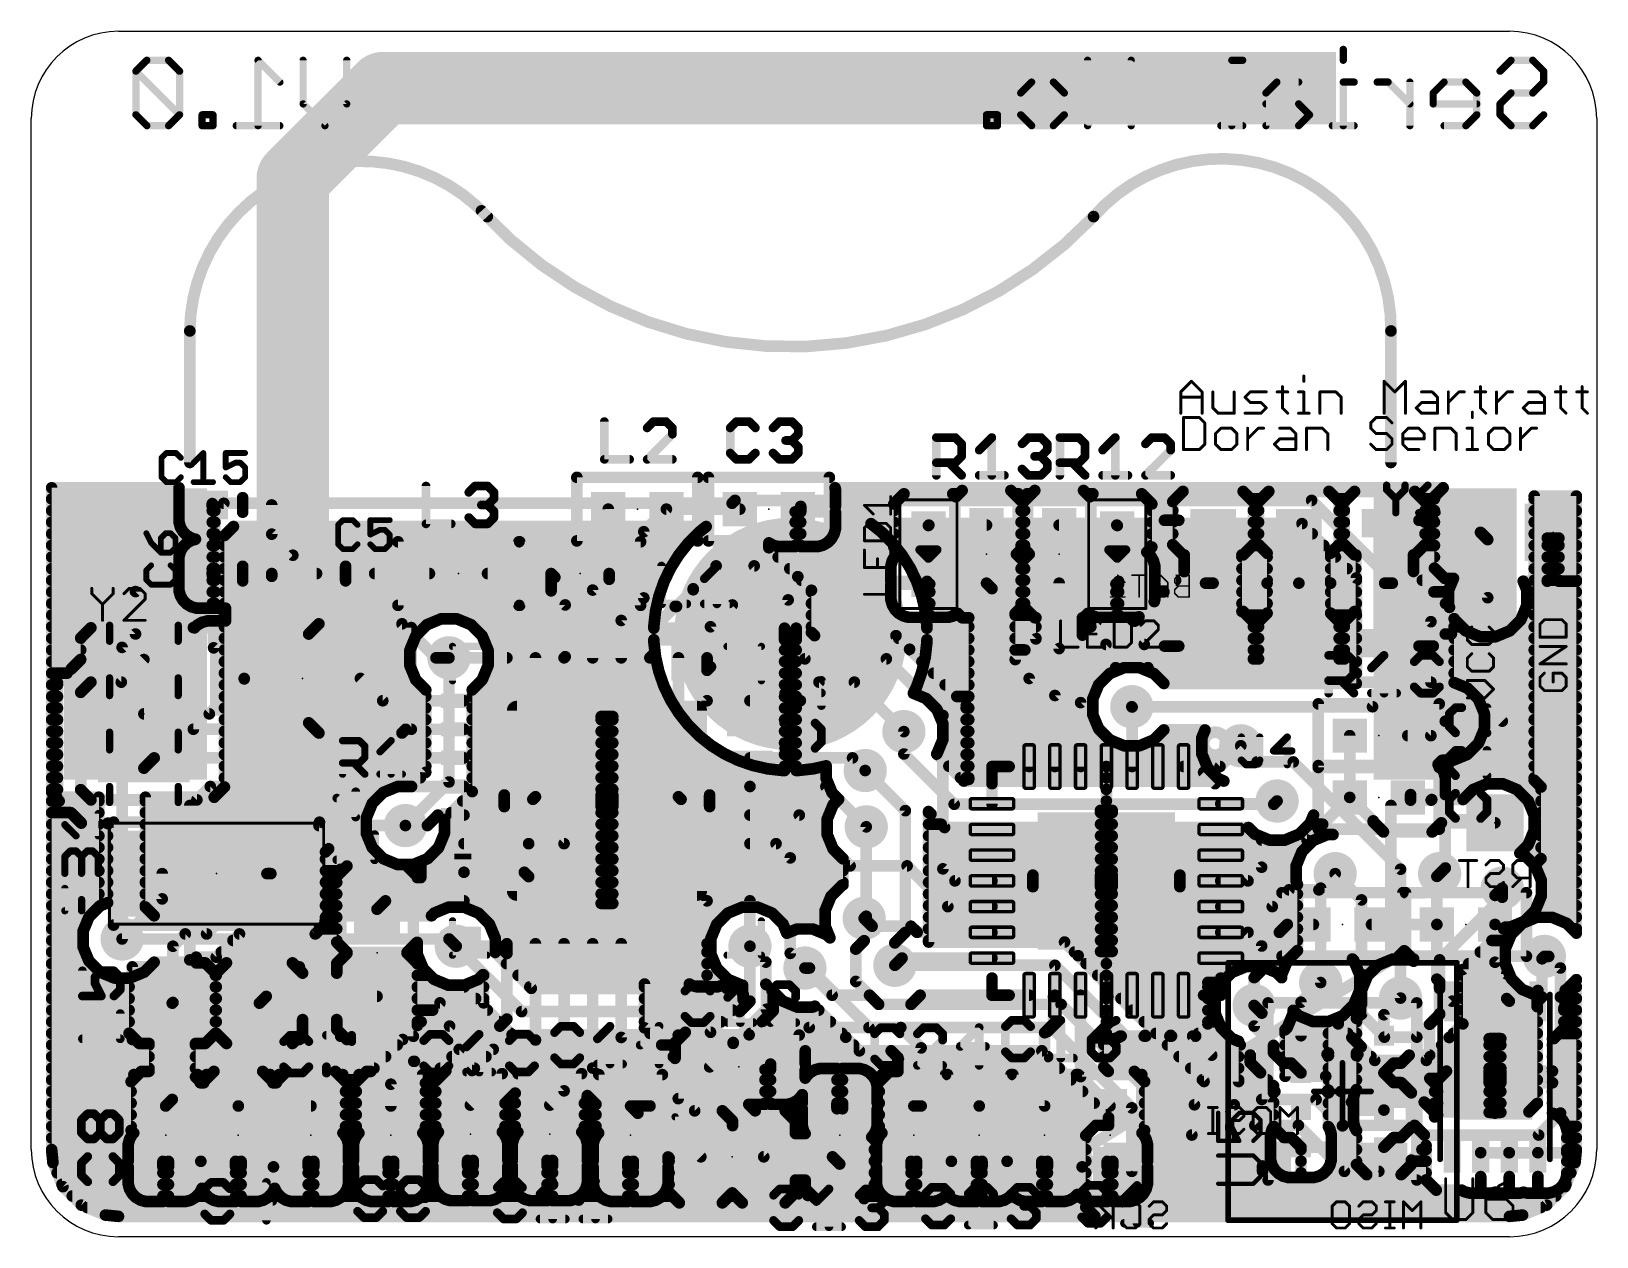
# Model space of a CAD drawing. Extents: x 2.9 to 30.2, y 6.6 to 27.7.
import ezdxf

# ---------------------------------------------------------------- set-up
doc = ezdxf.new("R2010")
doc.units = 0
for name, color, linetype in [('1', 22, 'CONTINUOUS'), ('16', 175, 'CONTINUOUS'), ('18', 82, 'CONTINUOUS'), ('20', 7, 'CONTINUOUS'), ('21', 2, 'CONTINUOUS'), ('22', 6, 'CONTINUOUS'), ('23', 7, 'CONTINUOUS'), ('24', 7, 'CONTINUOUS'), ('25', 253, 'CONTINUOUS'), ('26', 253, 'CONTINUOUS'), ('39', 22, 'CONTINUOUS'), ('41', 22, 'CONTINUOUS')]:
    doc.layers.add(name, color=color, linetype=linetype)

# ---------------------------------------------------------------- blocks, each defined once
blk = doc.blocks.new('RECT')
blk.add_solid([(-0.5, -0.5), (0.5, -0.5), (-0.5, 0.5), (0.5, 0.5)])
blk = doc.blocks.new('PIE')
at = {"const_width": 0.5}
blk.add_lwpolyline([(0, -0.25, 1), (0, 0.25, 1), (0, -0.25)], format="xyb", dxfattribs=at)
blk = doc.blocks.new('RECT560000X560000R10')
at = {"const_width": 0.175}
blk.add_lwpolyline([(1.6625, -1.575), (1.6625, 1.575, 0.4142), (1.575, 1.6625), (-1.575, 1.6625, 0.4142), (-1.6625, 1.575), (-1.6625, -1.575, 0.4142), (-1.575, -1.6625), (1.575, -1.6625, 0.4142)], format="xyb", close=True, dxfattribs=at)
blk.add_solid([(-1.6004, -1.6004), (1.6004, -1.6004), (-1.6004, 1.6004), (1.6004, 1.6004)])
blk = doc.blocks.new('RECT131200X38400R50')
at = {"const_width": 0.06}
blk.add_lwpolyline([(0.38, -0.06), (0.38, 0.06, 0.4142), (0.35, 0.09), (-0.35, 0.09, 0.4142), (-0.38, 0.06), (-0.38, -0.06, 0.4142), (-0.35, -0.09), (0.35, -0.09, 0.4142)], format="xyb", close=True, dxfattribs=at)
blk.add_solid([(-0.365, -0.075), (0.365, -0.075), (-0.365, 0.075), (0.365, 0.075)])
blk = doc.blocks.new('ROUNDV')
at = {"const_width": 0.5}
blk.add_lwpolyline([(0, -0.25, 1), (0, 0.25, 1), (0, -0.25)], format="xyb", dxfattribs=at)

msp = doc.modelspace()

# ---------------------------------------------------------------- linework, layer by layer
at = {"layer": '1'}
for points, const_width in [([(9.0096, 26.691), (7.4297, 25.1112)], 1.27), ([(24.4553, 26.691), (9.0096, 26.691)], 1.27), ([(7.4297, 25.1112), (7.4297, 18.5224)], 1.27), ([(3.2131, 8.128), (3.2131, 19.702)], 0.2032), ([(3.2131, 19.702), (5.4403, 19.702)], 0.2032), ([(5.4403, 19.702), (5.4394, 19.6988)], 0.2032), ([(5.4394, 19.6988), (5.4394, 19.4254)], 0.2032), ([(16.9166, 19.6758), (16.9096, 19.702)], 0.2032), ([(16.9096, 19.702), (27.5419, 19.702)], 0.2032), ([(16.9166, 19.3774), (16.9166, 19.6758)], 0.2032), ([(19.1317, 19.6548), (19.021, 19.544)], 0.2032), ([(19.9842, 19.6548), (19.1317, 19.6548)], 0.2032), ([(20.1628, 19.4763), (19.9842, 19.6548)], 0.2032), ([(20.4017, 19.6548), (20.2232, 19.4763)], 0.2032), ([(21.2543, 19.6548), (20.4017, 19.6548)], 0.2032), ([(21.365, 19.544), (21.2543, 19.6548)], 0.2032), ([(22.9927, 19.6388), (22.8142, 19.4603)], 0.2032), ([(24.0453, 19.6388), (22.9927, 19.6388)], 0.2032), ([(24.2238, 19.4603), (24.0453, 19.6388)], 0.2032), ([(24.4927, 19.6388), (24.3142, 19.4603)], 0.2032), ([(25.5453, 19.6388), (24.4927, 19.6388)], 0.2032), ([(25.7238, 19.4603), (25.5453, 19.6388)], 0.2032), ([(25.9927, 19.6388), (25.8142, 19.4603)], 0.2032), ([(27.0453, 19.6388), (25.9927, 19.6388)], 0.2032), ([(27.2238, 19.4603), (27.0453, 19.6388)], 0.2032), ([(27.5419, 19.702), (27.3892, 19.5493)], 0.2032), ([(3.2131, 19.5072), (5.4394, 19.5072)], 0.2032), ([(5.4394, 19.4254), (6.0216, 19.4254)], 0.2032), ([(6.0216, 19.3786), (5.4394, 19.3786)], 0.2032), ([(5.4394, 19.3786), (5.4394, 19.1052)], 0.2032), ([(6.0216, 19.4254), (6.0216, 19.3786)], 0.2032), ([(6.0216, 18.2254), (6.0216, 19.3786)], 0.2032), ([(6.0216, 19.3786), (6.0684, 19.3786)], 0.2032), ([(6.0684, 19.3786), (6.0684, 18.7964)], 0.2032), ([(7.061, 18.8911), (7.061, 19.402)], 0.2032), ([(16.3094, 19.2806), (16.3094, 19.3774)], 0.2032), ([(16.3094, 19.3774), (16.9166, 19.3774)], 0.2032), ([(16.9166, 19.5072), (18.0262, 19.5072)], 0.2032), ([(18.1157, 19.5968), (17.9372, 19.4183)], 0.2032), ([(17.9372, 19.4183), (17.9372, 18.6657)], 0.2032), ([(18.9683, 19.5968), (18.1157, 19.5968)], 0.2032), ([(19.021, 19.544), (18.9683, 19.5968)], 0.2032), ([(20.1318, 19.5072), (20.2541, 19.5072)], 0.2032), ([(20.1628, 18.6237), (20.1628, 19.4763)], 0.2032), ([(20.2232, 19.4763), (20.2232, 18.6237)], 0.2032), ([(21.4177, 19.5968), (21.365, 19.544)], 0.2032), ([(22.2703, 19.5968), (21.4177, 19.5968)], 0.2032), ([(22.4488, 19.4183), (22.2703, 19.5968)], 0.2032), ([(22.3598, 19.5072), (22.8612, 19.5072)], 0.2032), ([(22.4488, 18.6657), (22.4488, 19.4183)], 0.2032), ([(22.8142, 19.4603), (22.8142, 18.7077)], 0.2032), ([(24.1768, 19.5072), (24.3612, 19.5072)], 0.2032), ([(24.2238, 18.7077), (24.2238, 19.4603)], 0.2032), ([(24.3142, 19.4603), (24.3142, 18.7077)], 0.2032), ([(25.6768, 19.5072), (25.8612, 19.5072)], 0.2032), ([(25.7238, 18.7077), (25.7238, 19.4603)], 0.2032), ([(25.8142, 19.4603), (25.8142, 18.7077)], 0.2032), ([(27.1768, 19.5072), (27.3892, 19.5072)], 0.2032), ([(27.2238, 18.7077), (27.2238, 19.4603)], 0.2032), ([(27.3892, 19.5493), (27.3892, 18.2967)], 0.2032), ([(3.2131, 19.304), (5.4394, 19.304)], 0.2032), ([(3.2131, 19.1008), (5.4406, 19.1008)], 0.2032), ([(5.4394, 19.1052), (5.4636, 19.0147)], 0.2032), ([(6.0216, 19.304), (6.0684, 19.304)], 0.2032), ([(6.0216, 19.1008), (6.0684, 19.1008)], 0.2032), ([(12.961, 18.17), (12.945, 19.329)], 0.2032), ([(13.961, 19.329), (13.5658, 18.9338)], 0.2032), ([(15.245, 19.329), (13.961, 19.329)], 0.2032), ([(16.2126, 18.6734), (16.2126, 19.2806)], 0.2032), ([(16.2126, 19.2806), (16.3094, 19.2806)], 0.2032), ([(16.2126, 19.1008), (16.3094, 19.1008)], 0.2032), ([(16.3094, 19.304), (17.9372, 19.304)], 0.2032), ([(16.3094, 19.2806), (16.3094, 18.6734)], 0.2032), ([(16.9166, 19.2806), (16.3094, 19.2806)], 0.2032), ([(16.9166, 18.9822), (16.9166, 19.2806)], 0.2032), ([(16.9166, 19.1008), (17.9372, 19.1008)], 0.2032), ([(20.1628, 19.304), (20.2232, 19.304)], 0.2032), ([(20.1628, 19.1008), (20.2232, 19.1008)], 0.2032), ([(22.4488, 19.304), (22.8142, 19.304)], 0.2032), ([(22.4488, 19.1008), (22.8142, 19.1008)], 0.2032), ([(24.2238, 19.304), (24.3142, 19.304)], 0.2032), ([(24.2238, 19.1008), (24.3142, 19.1008)], 0.2032), ([(25.7238, 19.304), (25.8142, 19.304)], 0.2032), ([(25.7238, 19.1008), (25.8142, 19.1008)], 0.2032), ([(27.2238, 19.304), (27.3892, 19.304)], 0.2032), ([(27.2238, 19.1008), (27.3892, 19.1008)], 0.2032), ([(3.2131, 18.8976), (5.5465, 18.8976)], 0.2032), ([(5.4636, 19.0147), (5.5105, 18.9337)], 0.2032), ([(5.5105, 18.9337), (5.5767, 18.8675)], 0.2032), ([(5.5767, 18.8675), (5.6577, 18.8206)], 0.2032), ([(5.6577, 18.7834), (5.5767, 18.7365)], 0.2032), ([(5.6577, 18.8206), (5.7273, 18.802)], 0.2032), ([(5.7273, 18.802), (5.6577, 18.7834)], 0.2032), ([(6.0216, 18.8976), (6.0684, 18.8976)], 0.2032), ([(6.0684, 18.7964), (6.0684, 18.2254)], 0.2032), ([(7.4297, 18.5224), (7.061, 18.8911)], 0.2032), ([(13.5658, 18.9338), (13.5658, 17.7758)], 0.2032), ([(16.2126, 18.8976), (16.3094, 18.8976)], 0.2032), ([(16.7793, 18.7445), (16.8455, 18.8107)], 0.2032), ([(16.8455, 18.8107), (16.8924, 18.8917)], 0.2032), ([(16.8924, 18.8917), (16.9166, 18.9822)], 0.2032), ([(16.8939, 18.8976), (17.9372, 18.8976)], 0.2032), ([(18.55, 19.05), (18.542, 19.042)], 0.2032), ([(19.558, 19.05), (18.55, 19.05)], 0.2032), ([(20.1628, 18.8976), (20.2232, 18.8976)], 0.2032), ([(20.828, 19.05), (21.836, 19.05)], 0.2032), ([(21.836, 19.05), (21.844, 19.042)], 0.2032), ([(22.4488, 18.8976), (22.8142, 18.8976)], 0.2032), ([(24.2238, 18.8976), (24.3142, 18.8976)], 0.2032), ([(25.7238, 18.8976), (25.8142, 18.8976)], 0.2032), ([(27.2238, 18.8976), (27.3892, 18.8976)], 0.2032), ([(28.321, 18.796), (28.194, 18.923)], 0.2032), ([(28.321, 17.78), (28.321, 18.796)], 0.2032), ([(29.3624, 18.0674), (29.3624, 18.8214)], 0.2032), ([(29.3624, 18.8214), (29.5656, 18.8214)], 0.2032), ([(29.5656, 18.8214), (29.5656, 18.0674)], 0.2032), ([(3.2131, 18.6944), (5.5345, 18.6944)], 0.2032), ([(5.4636, 18.5893), (5.4394, 18.4988)], 0.2032), ([(5.5105, 18.6703), (5.4636, 18.5893)], 0.2032), ([(5.5767, 18.7365), (5.5105, 18.6703)], 0.2032), ([(6.0216, 18.6944), (6.0684, 18.6944)], 0.2032), ([(7.4297, 18.5224), (7.061, 18.1537)], 0.2032), ([(15.753, 18.6538), (15.753, 18.7385)], 0.2032), ([(15.753, 18.7385), (15.8237, 18.6976)], 0.2032), ([(15.753, 18.6944), (15.8358, 18.6944)], 0.2032), ([(16.2589, 18.1479), (15.753, 18.6538)], 0.2032), ([(15.8237, 18.6976), (15.9142, 18.6734)], 0.2032), ([(15.9142, 18.6734), (16.2126, 18.6734)], 0.2032), ([(16.2126, 18.6944), (16.3094, 18.6944)], 0.2032), ([(16.3094, 18.6734), (16.6078, 18.6734)], 0.2032), ([(16.6078, 18.6734), (16.6983, 18.6976)], 0.2032), ([(16.6862, 18.6944), (17.9372, 18.6944)], 0.2032), ([(16.6983, 18.6976), (16.7793, 18.7445)], 0.2032), ([(17.9575, 18.5103), (17.9106, 18.4293)], 0.2032), ([(17.9372, 18.6657), (18.0254, 18.5776)], 0.2032), ([(18.0237, 18.5765), (17.9575, 18.5103)], 0.2032), ([(18.0254, 18.5776), (18.0237, 18.5765)], 0.2032), ([(20.081, 18.542), (20.1628, 18.6237)], 0.2032), ([(20.1628, 18.4603), (20.081, 18.542)], 0.2032), ([(20.1628, 18.6944), (20.2232, 18.6944)], 0.2032), ([(20.2232, 18.6237), (20.305, 18.542)], 0.2032), ([(20.305, 18.542), (20.2232, 18.4603)], 0.2032), ([(22.3606, 18.5776), (22.4488, 18.6657)], 0.2032), ([(22.3623, 18.5765), (22.3606, 18.5776)], 0.2032), ([(22.4285, 18.5103), (22.3623, 18.5765)], 0.2032), ([(22.4754, 18.4293), (22.4285, 18.5103)], 0.2032), ([(22.4488, 18.6944), (22.8275, 18.6944)], 0.2032), ([(22.8142, 18.7077), (22.9927, 18.5292)], 0.2032), ([(22.9927, 18.5292), (23.0142, 18.5292)], 0.2032), ([(23.0142, 18.5292), (23.0142, 18.2352)], 0.2032), ([(24.0238, 17.5388), (24.0238, 18.5292)], 0.2032), ([(24.0238, 18.5292), (24.0453, 18.5292)], 0.2032), ([(24.0453, 18.5292), (24.2238, 18.7077)], 0.2032), ([(24.2105, 18.6944), (24.3275, 18.6944)], 0.2032), ([(24.3142, 18.7077), (24.4634, 18.5585)], 0.2032), ([(24.4634, 18.5585), (24.4634, 18.034)], 0.2032), ([(25.5746, 18.5585), (25.7238, 18.7077)], 0.2032), ([(25.5746, 18.034), (25.5746, 18.5585)], 0.2032), ([(25.7105, 18.6944), (25.8275, 18.6944)], 0.2032), ([(25.8142, 18.7077), (25.9927, 18.5292)], 0.2032), ([(25.9927, 18.5292), (26.0142, 18.5292)], 0.2032), ([(26.0142, 18.5292), (26.0142, 17.5388)], 0.2032), ([(27.0238, 18.2386), (27.0238, 18.5292)], 0.2032), ([(27.0238, 18.5292), (27.0453, 18.5292)], 0.2032), ([(27.0453, 18.5292), (27.2238, 18.7077)], 0.2032), ([(27.2105, 18.6944), (27.3892, 18.6944)], 0.2032), ([(29.3624, 18.6944), (29.5656, 18.6944)], 0.2032), ([(3.2131, 18.4912), (5.4394, 18.4912)], 0.2032), ([(3.2131, 18.288), (5.4394, 18.288)], 0.2032), ([(5.4394, 18.4988), (5.4394, 18.2254)], 0.2032), ([(6.0216, 18.4912), (6.0684, 18.4912)], 0.2032), ([(6.0216, 18.288), (6.0684, 18.288)], 0.2032), ([(14.43, 17.9359), (14.8301, 18.336)], 0.2032), ([(14.8301, 18.336), (15.4961, 18.336)], 0.2032), ([(15.4961, 18.336), (16.0905, 17.7415)], 0.2032), ([(15.9156, 18.4912), (17.9464, 18.4912)], 0.2032), ([(16.1188, 18.288), (17.8864, 18.288)], 0.2032), ([(17.9106, 18.4293), (17.8864, 18.3388)], 0.2032), ([(17.8864, 18.3388), (17.8864, 18.0654)], 0.2032), ([(20.1318, 18.4912), (20.2541, 18.4912)], 0.2032), ([(20.1628, 17.6077), (20.1628, 18.4603)], 0.2032), ([(20.1628, 18.288), (20.2232, 18.288)], 0.2032), ([(20.2232, 18.4603), (20.2232, 17.6077)], 0.2032), ([(22.4396, 18.4912), (23.0142, 18.4912)], 0.2032), ([(22.4996, 18.3388), (22.4754, 18.4293)], 0.2032), ([(22.4996, 18.0654), (22.4996, 18.3388)], 0.2032), ([(22.4996, 18.288), (23.0142, 18.288)], 0.2032), ([(24.0238, 18.4912), (24.4634, 18.4912)], 0.2032), ([(24.0238, 18.288), (24.4634, 18.288)], 0.2032), ([(25.5746, 18.4912), (26.0142, 18.4912)], 0.2032), ([(25.5746, 18.288), (26.0142, 18.288)], 0.2032), ([(27.0238, 18.4912), (27.3892, 18.4912)], 0.2032), ([(27.0238, 18.288), (27.3979, 18.288)], 0.2032), ([(27.6519, 17.6105), (27.0238, 18.2386)], 0.2032), ([(27.3892, 18.2967), (27.5677, 18.1182)], 0.2032), ([(29.3624, 18.4912), (29.5656, 18.4912)], 0.2032), ([(29.3624, 18.288), (29.5656, 18.288)], 0.2032), ([(3.2131, 18.0848), (5.4394, 18.0848)], 0.2032), ([(5.4394, 18.2254), (6.0216, 18.2254)], 0.2032), ([(6.0216, 18.1786), (5.4394, 18.1786)], 0.2032), ([(5.4394, 18.1786), (5.4394, 17.9052)], 0.2032), ([(6.0216, 18.2254), (6.0216, 18.1786)], 0.2032), ([(6.0684, 18.2254), (6.0216, 18.2254)], 0.2032), ([(6.0216, 17.5964), (6.0216, 18.1786)], 0.2032), ([(6.0216, 18.1786), (6.0684, 18.1786)], 0.2032), ([(6.0216, 18.0848), (6.0684, 18.0848)], 0.2032), ([(6.045, 18.202), (6.045, 16.9028)], 0.2032), ([(6.0684, 18.1786), (6.0684, 17.5964)], 0.2032), ([(7.061, 18.202), (7.845, 18.202)], 0.2032), ([(7.061, 18.202), (7.061, 18.1537)], 0.2032), ([(8.861, 18.202), (9.818, 18.202)], 0.2032), ([(11.945, 18.202), (10.834, 18.202)], 0.2032), ([(12.0109, 18.1361), (11.945, 18.202)], 0.2032), ([(11.945, 17.9), (11.945, 18.202)], 0.2032), ([(12.672, 17.913), (12.961, 18.202)], 0.2032), ([(12.961, 18.202), (12.961, 18.17)], 0.2032), ([(12.961, 18.17), (12.961, 18.102)], 0.2032), ([(16.4969, 17.9099), (16.2589, 18.1479)], 0.2032), ([(16.322, 18.0848), (17.8864, 18.0848)], 0.2032), ([(17.8864, 18.0654), (18.5186, 18.0654)], 0.2032), ([(18.5186, 18.0186), (17.8864, 18.0186)], 0.2032), ([(17.8864, 18.0186), (17.8864, 17.7452)], 0.2032), ([(18.5186, 18.0654), (18.5186, 18.0186)], 0.2032), ([(18.5186, 17.4364), (18.5186, 18.0186)], 0.2032), ([(18.5186, 18.0186), (18.5654, 18.0186)], 0.2032), ([(18.5654, 18.0186), (18.5654, 17.4364)], 0.2032), ([(19.6535, 17.9385), (19.558, 18.034)], 0.2032), ([(20.1628, 18.0848), (20.2232, 18.0848)], 0.2032), ([(20.828, 16.891), (20.828, 18.034)], 0.2032), ([(21.8206, 17.4364), (21.8206, 18.0186)], 0.2032), ([(21.8206, 18.0186), (21.8674, 18.0186)], 0.2032), ([(21.8674, 18.0186), (21.8674, 18.0654)], 0.2032), ([(21.8674, 18.0654), (22.4996, 18.0654)], 0.2032), ([(21.8674, 18.0186), (21.8674, 17.4364)], 0.2032), ([(22.4996, 18.0186), (21.8674, 18.0186)], 0.2032), ([(23.3877, 18.034), (22.3163, 16.9626)], 0.2032), ([(23.0142, 18.2352), (22.4906, 17.7116)], 0.2032), ([(22.4996, 18.0848), (22.8638, 18.0848)], 0.2032), ([(22.4996, 17.7452), (22.4996, 18.0186)], 0.2032), ([(23.519, 18.034), (23.3877, 18.034)], 0.2032), ([(24.0238, 18.0848), (24.4634, 18.0848)], 0.2032), ([(24.4634, 18.034), (25.019, 18.034)], 0.2032), ([(25.019, 18.034), (24.4634, 18.034)], 0.2032), ([(24.4634, 18.034), (24.4634, 17.5095)], 0.2032), ([(25.5746, 18.034), (25.019, 18.034)], 0.2032), ([(25.019, 18.034), (25.019, 18.034)], 0.2032), ([(25.019, 18.034), (25.5746, 18.034)], 0.2032), ([(25.019, 18.034), (25.019, 18.034)], 0.2032), ([(25.5746, 18.0848), (26.0142, 18.0848)], 0.2032), ([(25.5746, 17.5095), (25.5746, 18.034)], 0.2032), ([(26.519, 18.034), (26.6537, 18.034)], 0.2032), ([(26.6537, 18.034), (27.3275, 17.3602)], 0.2032), ([(27.1776, 18.0848), (27.708, 18.0848)], 0.2032), ([(27.5677, 18.1182), (27.7218, 18.1182)], 0.2032), ([(27.7218, 18.1182), (27.638, 17.9159)], 0.2032), ([(29.004, 17.9159), (28.9412, 18.0674)], 0.2032), ([(28.9412, 18.0674), (29.3624, 18.0674)], 0.2032), ([(29.3624, 18.0848), (29.5656, 18.0848)], 0.2032), ([(29.5656, 18.0674), (29.8704, 18.0674)], 0.2032), ([(29.8704, 18.0674), (29.8704, 11.9135)], 0.2032), ([(3.2131, 17.8816), (5.4457, 17.8816)], 0.2032), ([(5.4394, 17.9052), (5.4636, 17.8147)], 0.2032), ([(5.4636, 17.8147), (5.5105, 17.7337)], 0.2032), ([(5.5105, 17.7337), (5.5767, 17.6675)], 0.2032), ([(6.0216, 17.8816), (6.0684, 17.8816)], 0.2032), ([(12.192, 17.653), (11.945, 17.9)], 0.2032), ([(12.672, 16.7278), (12.672, 17.913)], 0.2032), ([(13.5658, 17.7758), (13.172, 17.3819)], 0.2032), ([(14.1383, 17.6276), (14.43, 17.9193)], 0.2032), ([(14.43, 17.9193), (14.43, 17.9359)], 0.2032), ([(16.0905, 17.7415), (16.0905, 17.0023)], 0.2032), ([(16.4969, 17.1706), (16.4969, 17.9099)], 0.2032), ([(16.4969, 17.8816), (17.8864, 17.8816)], 0.2032), ([(17.8864, 17.7452), (17.9106, 17.6547)], 0.2032), ([(18.5186, 17.8816), (18.5654, 17.8816)], 0.2032), ([(19.6535, 14.177), (19.6535, 17.9385)], 0.2032), ([(20.1628, 17.8816), (20.2232, 17.8816)], 0.2032), ([(21.8206, 17.8816), (21.8674, 17.8816)], 0.2032), ([(22.4906, 17.7116), (22.4996, 17.7452)], 0.2032), ([(22.4996, 17.8816), (22.6606, 17.8816)], 0.2032), ([(24.0238, 17.8816), (24.4634, 17.8816)], 0.2032), ([(25.5746, 17.8816), (26.0142, 17.8816)], 0.2032), ([(27.3808, 17.8816), (27.638, 17.8816)], 0.2032), ([(27.638, 17.9159), (27.638, 17.6441)], 0.2032), ([(29.004, 17.6441), (29.004, 17.9159)], 0.2032), ([(29.004, 17.8816), (29.8704, 17.8816)], 0.2032), ([(3.2131, 17.6784), (5.5657, 17.6784)], 0.2032), ([(3.2131, 17.4752), (6.253, 17.4752)], 0.2032), ([(5.5767, 17.6675), (5.6577, 17.6206)], 0.2032), ([(5.6577, 17.6206), (5.7482, 17.5964)], 0.2032), ([(5.7482, 17.5964), (6.0216, 17.5964)], 0.2032), ([(6.0216, 17.6784), (6.0684, 17.6784)], 0.2032), ([(6.0684, 17.5964), (6.253, 17.5964)], 0.2032), ([(6.253, 17.5964), (6.253, 17.3734)], 0.2032), ([(12.192, 16.7478), (12.192, 17.653)], 0.2032), ([(14.1158, 17.6276), (13.7422, 17.254)], 0.2032), ([(14.1158, 17.6276), (14.1383, 17.6276)], 0.2032), ([(15.113, 17.653), (14.732, 17.272)], 0.2032), ([(16.4969, 17.6784), (17.9043, 17.6784)], 0.2032), ([(16.4969, 17.4752), (18.0795, 17.4752)], 0.2032), ([(17.9106, 17.6547), (17.9575, 17.5737)], 0.2032), ([(17.9575, 17.5737), (18.0237, 17.5075)], 0.2032), ([(18.0237, 17.5075), (18.1047, 17.4606)], 0.2032), ([(18.1047, 17.4606), (18.1952, 17.4364)], 0.2032), ([(18.1952, 17.4364), (18.5186, 17.4364)], 0.2032), ([(18.5186, 17.6784), (18.5654, 17.6784)], 0.2032), ([(18.5186, 17.4752), (18.5654, 17.4752)], 0.2032), ([(18.5654, 17.4364), (18.8888, 17.4364)], 0.2032), ([(18.8888, 17.4364), (18.9793, 17.4606)], 0.2032), ([(18.9793, 17.4606), (19.056, 17.5049)], 0.2032), ([(19.0045, 17.4752), (19.0857, 17.4752)], 0.2032), ([(19.056, 17.5049), (19.1317, 17.4292)], 0.2032), ([(19.1317, 17.4292), (19.2471, 17.4292)], 0.2032), ([(19.2471, 17.4292), (19.2471, 14.6018)], 0.2032), ([(20.0599, 17.5048), (20.1628, 17.6077)], 0.2032), ([(20.0599, 16.6976), (20.0599, 17.5048)], 0.2032), ([(20.0599, 17.4752), (20.3557, 17.4752)], 0.2032), ([(20.1628, 17.6784), (20.2232, 17.6784)], 0.2032), ([(20.2232, 17.6077), (20.4017, 17.4292)], 0.2032), ([(20.4017, 17.4292), (20.4216, 17.4292)], 0.2032), ([(20.4216, 17.4292), (20.4216, 17.0593)], 0.2032), ([(21.2344, 17.125), (21.2344, 17.4292)], 0.2032), ([(21.2344, 17.4292), (21.2543, 17.4292)], 0.2032), ([(21.2543, 17.4292), (21.33, 17.5049)], 0.2032), ([(21.3002, 17.4752), (21.3815, 17.4752)], 0.2032), ([(21.33, 17.5049), (21.4067, 17.4606)], 0.2032), ([(21.4067, 17.4606), (21.4972, 17.4364)], 0.2032), ([(21.4972, 17.4364), (21.8206, 17.4364)], 0.2032), ([(21.8206, 17.6784), (21.8674, 17.6784)], 0.2032), ([(21.8206, 17.4752), (21.8674, 17.4752)], 0.2032), ([(21.8674, 17.4364), (22.1908, 17.4364)], 0.2032), ([(22.2244, 17.4454), (22.148, 17.369)], 0.2032), ([(22.1908, 17.4364), (22.2244, 17.4454)], 0.2032), ([(24.0238, 17.6784), (24.4634, 17.6784)], 0.2032), ([(24.0453, 17.5388), (24.0238, 17.5388)], 0.2032), ([(24.2238, 17.3603), (24.0453, 17.5388)], 0.2032), ([(24.1088, 17.4752), (24.4291, 17.4752)], 0.2032), ([(24.4634, 17.5095), (24.3142, 17.3603)], 0.2032), ([(25.5746, 17.6784), (26.0142, 17.6784)], 0.2032), ([(25.7238, 17.3603), (25.5746, 17.5095)], 0.2032), ([(25.6088, 17.4752), (25.9291, 17.4752)], 0.2032), ([(25.9927, 17.5388), (25.8142, 17.3603)], 0.2032), ([(26.0142, 17.5388), (25.9927, 17.5388)], 0.2032), ([(27.584, 17.6784), (27.638, 17.6784)], 0.2032), ([(27.638, 17.6441), (27.6519, 17.6105)], 0.2032), ([(28.9, 17.3931), (29.004, 17.6441)], 0.2032), ([(28.934, 17.4752), (29.8704, 17.4752)], 0.2032), ([(29.004, 17.6784), (29.8704, 17.6784)], 0.2032), ([(3.2131, 17.272), (5.7313, 17.272)], 0.2032), ([(3.8997, 17.2528), (3.7212, 17.0742)], 0.2032), ([(5.7121, 17.2528), (3.8997, 17.2528)], 0.2032), ([(5.7617, 17.3023), (5.7121, 17.2528)], 0.2032), ([(5.8427, 17.3492), (5.7617, 17.3023)], 0.2032), ([(5.9332, 17.3734), (5.8427, 17.3492)], 0.2032), ([(6.253, 17.3734), (5.9332, 17.3734)], 0.2032), ([(7.7072, 17.1441), (7.8858, 17.3226)], 0.2032), ([(7.7072, 15.5916), (7.7072, 17.1441)], 0.2032), ([(9.3383, 17.3226), (7.8858, 17.3226)], 0.2032), ([(9.933, 16.7278), (9.3383, 17.3226)], 0.2032), ([(13.172, 17.3819), (13.172, 16.7278)], 0.2032), ([(13.7422, 17.254), (13.7422, 16.798)], 0.2032), ([(14.732, 17.272), (14.732, 16.57)], 0.2032), ([(16.4969, 17.272), (19.2471, 17.272)], 0.2032), ([(16.5513, 17.1162), (16.4969, 17.1706)], 0.2032), ([(20.0599, 17.272), (20.4216, 17.272)], 0.2032), ([(21.4784, 17.369), (21.2344, 17.125)], 0.2032), ([(21.2344, 17.272), (21.3814, 17.272)], 0.2032), ([(22.148, 17.369), (21.4784, 17.369)], 0.2032), ([(24.2238, 16.7086), (24.2238, 17.3603)], 0.2032), ([(24.2238, 17.272), (24.3142, 17.272)], 0.2032), ([(24.3142, 17.3603), (24.3142, 16.7086)], 0.2032), ([(25.7238, 16.7086), (25.7238, 17.3603)], 0.2032), ([(25.7238, 17.272), (25.8142, 17.272)], 0.2032), ([(25.8142, 17.3603), (25.8142, 16.7086)], 0.2032), ([(27.3275, 17.3602), (27.3275, 16.3022)], 0.2032), ([(27.7339, 16.2943), (27.7339, 17.4127)], 0.2032), ([(27.7339, 17.4127), (27.742, 17.3931)], 0.2032), ([(27.7339, 17.272), (27.8631, 17.272)], 0.2032), ([(27.742, 17.3931), (27.9341, 17.201)], 0.2032), ([(27.9341, 17.201), (28.1851, 17.097)], 0.2032), ([(28.4569, 17.097), (28.7079, 17.201)], 0.2032), ([(28.7079, 17.201), (28.9, 17.3931)], 0.2032), ([(28.7789, 17.272), (29.8704, 17.272)], 0.2032), ([(3.2131, 17.0688), (3.7212, 17.0688)], 0.2032), ([(3.7212, 17.0742), (3.7212, 16.699)], 0.2032), ([(6.045, 16.9028), (6.58, 16.3678)], 0.2032), ([(16.0905, 17.0023), (16.383, 16.7098)], 0.2032), ([(17.9752, 17.1162), (16.5513, 17.1162)], 0.2032), ([(18.2132, 16.8781), (17.9752, 17.1162)], 0.2032), ([(18.0226, 17.0688), (19.2471, 17.0688)], 0.2032), ([(19.2024, 15.889), (18.2132, 16.8781)], 0.2032), ([(20.0599, 17.0688), (20.4216, 17.0688)], 0.2032), ([(20.4216, 17.0593), (20.0599, 16.6976)], 0.2032), ([(20.3035, 16.3665), (20.828, 16.891)], 0.2032), ([(20.7535, 16.0694), (21.6468, 16.9626)], 0.2032), ([(21.6468, 16.9626), (22.3163, 16.9626)], 0.2032), ([(24.2238, 17.0688), (24.3142, 17.0688)], 0.2032), ([(25.7238, 17.0688), (25.8142, 17.0688)], 0.2032), ([(27.7339, 17.0688), (29.8704, 17.0688)], 0.2032), ([(28.1851, 17.097), (28.4569, 17.097)], 0.2032), ([(3.2131, 16.8656), (3.7212, 16.8656)], 0.2032), ([(3.2131, 16.6624), (3.6846, 16.6624)], 0.2032), ([(3.7212, 16.699), (3.5529, 16.5306)], 0.2032), ([(4.4308, 16.3028), (4.826, 16.698)], 0.2032), ([(10.16, 16.7278), (9.933, 16.7278)], 0.2032), ([(11.172, 16.7278), (10.16, 16.7278)], 0.2032), ([(11.672, 16.7278), (11.672, 14.2986)], 0.2032), ([(12.172, 16.7278), (12.192, 16.7478)], 0.2032), ([(13.7422, 16.798), (13.672, 16.7278)], 0.2032), ([(14.172, 16.7278), (14.172, 14.2986)], 0.2032), ([(14.672, 16.51), (14.672, 16.7278)], 0.2032), ([(16.383, 16.7098), (17.8068, 16.7098)], 0.2032), ([(18.796, 15.7206), (17.8068, 16.7098)], 0.2032), ([(18.2258, 16.8656), (19.2471, 16.8656)], 0.2032), ([(18.429, 16.6624), (19.2471, 16.6624)], 0.2032), ([(20.0599, 16.8656), (20.2279, 16.8656)], 0.2032), ([(24.2238, 16.8656), (24.3142, 16.8656)], 0.2032), ([(24.3142, 16.7086), (24.2238, 16.7086)], 0.2032), ([(25.7238, 16.8656), (25.8142, 16.8656)], 0.2032), ([(25.8142, 16.7086), (25.7238, 16.7086)], 0.2032), ([(27.7339, 16.8656), (29.8704, 16.8656)], 0.2032), ([(27.7339, 16.6624), (29.8704, 16.6624)], 0.2032), ([(3.2131, 16.4592), (3.4814, 16.4592)], 0.2032), ([(3.5529, 16.5306), (3.3148, 16.2926)], 0.2032), ([(6.58, 16.359), (5.969, 15.748)], 0.2032), ([(6.58, 16.3678), (6.58, 16.359)], 0.2032), ([(9.002, 15.9778), (8.612, 16.3678)], 0.2032), ([(14.732, 16.57), (14.672, 16.51)], 0.2032), ([(14.672, 16.51), (14.672, 15.9778)], 0.2032), ([(18.6322, 16.4592), (19.2471, 16.4592)], 0.2032), ([(20.3035, 14.827), (20.3035, 16.3665)], 0.2032), ([(21.2035, 15.9446), (21.8151, 16.5562)], 0.2032), ([(21.8151, 16.5562), (22.3809, 16.5562)], 0.2032), ([(22.3809, 16.5562), (22.6349, 16.3022)], 0.2032), ([(27.7339, 16.4592), (29.8704, 16.4592)], 0.2032), ([(3.2131, 16.256), (3.3148, 16.256)], 0.2032), ([(3.2131, 16.0528), (3.3148, 16.0528)], 0.2032), ([(3.3148, 16.2926), (3.3148, 14.2534)], 0.2032), ([(3.7212, 16.1242), (3.8998, 16.3028)], 0.2032), ([(3.7212, 14.4218), (3.7212, 16.1242)], 0.2032), ([(3.8998, 16.3028), (4.4308, 16.3028)], 0.2032), ([(16.3033, 15.9778), (16.6289, 16.3034)], 0.2032), ([(16.6289, 16.3034), (17.2473, 16.3034)], 0.2032), ([(17.2473, 16.3034), (18.113, 15.4377)], 0.2032), ([(18.8354, 16.256), (19.2471, 16.256)], 0.2032), ([(19.0386, 16.0528), (19.2471, 16.0528)], 0.2032), ([(20.7535, 14.827), (20.7535, 16.0694)], 0.2032), ([(22.6349, 16.3022), (27.3275, 16.3022)], 0.2032), ([(27.9659, 16.1982), (27.7339, 16.2943)], 0.2032), ([(27.8264, 16.256), (29.8704, 16.256)], 0.2032), ([(28.158, 16.0061), (27.9659, 16.1982)], 0.2032), ([(28.1113, 16.0528), (29.8704, 16.0528)], 0.2032), ([(3.2131, 15.8496), (3.3148, 15.8496)], 0.2032), ([(10.422, 15.9778), (9.002, 15.9778)], 0.2032), ([(14.672, 15.9778), (12.922, 14.2278)], 0.2032), ([(15.422, 15.9778), (16.3033, 15.9778)], 0.2032), ([(19.2024, 14.6018), (19.2024, 15.889)], 0.2032), ([(19.2024, 15.8496), (19.2471, 15.8496)], 0.2032), ([(21.2035, 14.827), (21.2035, 15.9446)], 0.2032), ([(22.1035, 15.8677), (22.098, 15.8732)], 0.2032), ([(22.1035, 14.827), (22.1035, 15.8677)], 0.2032), ([(28.262, 15.7551), (28.158, 16.0061)], 0.2032), ([(28.2228, 15.8496), (29.8704, 15.8496)], 0.2032), ([(3.2131, 15.6464), (3.3148, 15.6464)], 0.2032), ([(5.969, 15.748), (4.826, 15.748)], 0.2032), ([(7.8858, 15.413), (7.7072, 15.5916)], 0.2032), ([(12.8204, 15.702), (13.0236, 15.702)], 0.2032), ([(12.8204, 14.3294), (12.8204, 15.702)], 0.2032), ([(12.8204, 15.6464), (13.0236, 15.6464)], 0.2032), ([(13.0236, 15.702), (13.0236, 14.3294)], 0.2032), ([(18.796, 13.0374), (18.796, 15.7206)], 0.2032), ([(19.2024, 15.6464), (19.2471, 15.6464)], 0.2032), ([(27.3268, 15.367), (27.579, 15.6192)], 0.2032), ([(28.262, 15.4833), (28.262, 15.7551)], 0.2032), ([(28.262, 15.6464), (29.8704, 15.6464)], 0.2032), ([(3.2131, 15.4432), (3.3148, 15.4432)], 0.2032), ([(3.2131, 15.24), (3.3148, 15.24)], 0.2032), ([(9.3383, 15.413), (7.8858, 15.413)], 0.2032), ([(9.4031, 15.4778), (9.3383, 15.413)], 0.2032), ([(10.422, 15.4778), (9.4031, 15.4778)], 0.2032), ([(12.8204, 15.4432), (13.0236, 15.4432)], 0.2032), ([(12.8204, 15.24), (13.0236, 15.24)], 0.2032), ([(19.2024, 15.4432), (19.2471, 15.4432)], 0.2032), ([(19.2024, 15.24), (19.2471, 15.24)], 0.2032), ([(25.908, 14.2875), (25.908, 15.367)], 0.2032), ([(26.924, 15.367), (27.3268, 15.367)], 0.2032), ([(27.9659, 15.0402), (28.158, 15.2323)], 0.2032), ([(28.158, 15.2323), (28.262, 15.4833)], 0.2032), ([(28.1612, 15.24), (29.8704, 15.24)], 0.2032), ([(28.2454, 15.4432), (29.8704, 15.4432)], 0.2032), ([(3.2131, 15.0368), (3.3148, 15.0368)], 0.2032), ([(5.0058, 14.9778), (4.826, 14.798)], 0.2032), ([(10.422, 14.9778), (5.0058, 14.9778)], 0.2032), ([(12.8204, 15.0368), (13.0236, 15.0368)], 0.2032), ([(15.422, 14.9778), (17.2158, 14.9778)], 0.2032), ([(17.2158, 14.9778), (17.4368, 14.7569)], 0.2032), ([(19.2024, 15.0368), (19.2471, 15.0368)], 0.2032), ([(23.6398, 14.827), (24.003, 15.1902)], 0.2032), ([(27.7149, 14.9362), (27.9659, 15.0402)], 0.2032), ([(27.9577, 15.0368), (29.8704, 15.0368)], 0.2032), ([(3.2131, 14.8336), (3.3148, 14.8336)], 0.2032), ([(12.8204, 14.8336), (13.0236, 14.8336)], 0.2032), ([(19.2024, 14.8336), (19.2471, 14.8336)], 0.2032), ([(21.6535, 14.0614), (21.6535, 14.827)], 0.2032), ([(21.6535, 14.827), (21.6535, 14.827)], 0.2032), ([(21.6535, 14.827), (21.6535, 14.0614)], 0.2032), ([(23.0035, 14.827), (23.6398, 14.827)], 0.2032), ([(27.4512, 14.8632), (27.5242, 14.9362)], 0.2032), ([(27.5085, 14.8058), (27.4512, 14.8632)], 0.2032), ([(27.4808, 14.8336), (29.8704, 14.8336)], 0.2032), ([(27.5554, 14.7248), (27.5085, 14.8058)], 0.2032), ([(27.5242, 14.9362), (27.7149, 14.9362)], 0.2032), ([(27.5796, 14.6343), (27.5554, 14.7248)], 0.2032), ([(3.2131, 14.6304), (3.3148, 14.6304)], 0.2032), ([(3.2131, 14.4272), (3.3148, 14.4272)], 0.2032), ([(3.8998, 14.2432), (3.7212, 14.4218)], 0.2032), ([(5.9869, 14.4778), (5.7523, 14.2432)], 0.2032), ([(10.422, 14.4778), (5.9869, 14.4778)], 0.2032), ([(12.8204, 14.6304), (13.0236, 14.6304)], 0.2032), ([(12.8204, 14.4272), (13.0236, 14.4272)], 0.2032), ([(15.4222, 14.478), (15.422, 14.4778)], 0.2032), ([(15.422, 14.4778), (16.7499, 14.4778)], 0.2032), ([(16.7499, 14.4778), (17.4554, 13.7724)], 0.2032), ([(19.2024, 14.6304), (19.2471, 14.6304)], 0.2032), ([(19.2471, 14.6018), (19.2024, 14.6018)], 0.2032), ([(21.6535, 14.6304), (21.6535, 14.6304)], 0.2032), ([(21.6535, 14.4272), (21.6535, 14.4272)], 0.2032), ([(27.5796, 14.3359), (27.5796, 14.6343)], 0.2032), ([(27.5796, 14.6304), (29.8704, 14.6304)], 0.2032), ([(27.5796, 14.4272), (28.0736, 14.4272)], 0.2032), ([(28.0611, 14.422), (27.8885, 14.2494)], 0.2032), ([(28.3121, 14.526), (28.0611, 14.422)], 0.2032), ([(28.5839, 14.526), (28.3121, 14.526)], 0.2032), ([(28.8349, 14.422), (28.5839, 14.526)], 0.2032), ([(28.8224, 14.4272), (29.8704, 14.4272)], 0.2032), ([(29.027, 14.2299), (28.8349, 14.422)], 0.2032), ([(3.2131, 14.224), (3.3442, 14.224)], 0.2032), ([(3.3148, 14.2534), (3.5529, 14.0154)], 0.2032), ([(5.7523, 14.2432), (3.8998, 14.2432)], 0.2032), ([(11.1268, 14.2291), (11.1268, 14.3294)], 0.2032), ([(11.1268, 14.3294), (12.8204, 14.3294)], 0.2032), ([(11.1268, 14.1262), (11.1268, 14.2291)], 0.2032), ([(11.1268, 14.224), (12.8204, 14.224)], 0.2032), ([(11.672, 14.2986), (11.6266, 14.2532)], 0.2032), ([(12.172, 13.4778), (12.922, 14.2278)], 0.2032), ([(13.0236, 14.3294), (12.8204, 14.3294)], 0.2032), ([(12.8204, 14.3294), (12.8204, 14.1262)], 0.2032), ([(14.672, 12.4778), (12.922, 14.2278)], 0.2032), ([(13.0236, 14.1262), (13.0236, 14.3294)], 0.2032), ([(13.0236, 14.3294), (14.7172, 14.3294)], 0.2032), ([(13.0236, 14.224), (14.7172, 14.224)], 0.2032), ([(14.172, 14.2986), (14.2174, 14.2532)], 0.2032), ([(14.7172, 14.3294), (14.7172, 14.1262)], 0.2032), ([(21.6535, 14.224), (21.6535, 14.224)], 0.2032), ([(23.6535, 14.177), (24.591, 14.177)], 0.2032), ([(24.591, 14.177), (24.638, 14.224)], 0.2032), ([(25.1615, 13.541), (25.908, 14.2875)], 0.2032), ([(25.908, 14.2875), (26.3192, 13.8763)], 0.2032), ([(26.9724, 14.2391), (26.9724, 14.3359)], 0.2032), ([(26.9724, 14.3359), (27.5796, 14.3359)], 0.2032), ([(27.3319, 14.2391), (26.9724, 14.2391)], 0.2032), ([(27.3422, 14.2494), (27.3319, 14.2391)], 0.2032), ([(27.8885, 14.2494), (27.3422, 14.2494)], 0.2032), ([(29.131, 13.9789), (29.027, 14.2299)], 0.2032), ([(29.0295, 14.224), (29.8704, 14.224)], 0.2032), ([(3.2131, 14.0208), (3.5474, 14.0208)], 0.2032), ([(3.5529, 14.0154), (3.7314, 13.8368)], 0.2032), ([(9.966, 13.9778), (9.7829, 13.7948)], 0.2032), ([(10.422, 13.9778), (9.966, 13.9778)], 0.2032), ([(12.8204, 14.1262), (11.1268, 14.1262)], 0.2032), ([(12.8204, 12.4326), (12.8204, 14.1262)], 0.2032), ([(12.8204, 14.1262), (13.0236, 14.1262)], 0.2032), ([(12.8204, 14.0208), (13.0236, 14.0208)], 0.2032), ([(13.0236, 14.1262), (13.0236, 12.4326)], 0.2032), ([(14.7172, 14.1262), (13.0236, 14.1262)], 0.2032), ([(15.422, 13.9778), (16.284, 13.9778)], 0.2032), ([(16.284, 13.9778), (17.1724, 13.0894)], 0.2032), ([(21.5519, 14.0614), (21.6535, 14.0614)], 0.2032), ([(21.5519, 12.9286), (21.5519, 14.0614)], 0.2032), ([(21.5519, 14.0208), (21.7551, 14.0208)], 0.2032), ([(21.6535, 14.0614), (21.7551, 14.0614)], 0.2032), ([(21.7551, 14.0614), (21.7551, 12.9286)], 0.2032), ([(26.3192, 13.8763), (26.3192, 13.8613)], 0.2032), ([(26.3192, 13.8613), (26.4977, 13.6827)], 0.2032), ([(29.1136, 14.0208), (29.8704, 14.0208)], 0.2032), ([(29.131, 13.7071), (29.131, 13.9789)], 0.2032), ([(3.2131, 13.8176), (4.1912, 13.8176)], 0.2032), ([(3.2131, 13.6144), (4.1912, 13.6144)], 0.2032), ([(3.7314, 13.8368), (4.1978, 13.8368)], 0.2032), ([(4.1978, 13.8368), (4.1912, 13.8303)], 0.2032), ([(4.1912, 13.8303), (4.1912, 12.4451)], 0.2032), ([(7.8868, 13.7948), (7.046, 12.954)], 0.2032), ([(9.398, 13.7948), (7.8868, 13.7948)], 0.2032), ([(9.7829, 13.7948), (9.398, 13.7948)], 0.2032), ([(12.8204, 13.8176), (13.0236, 13.8176)], 0.2032), ([(12.8204, 13.6144), (13.0236, 13.6144)], 0.2032), ([(21.5519, 13.8176), (21.7551, 13.8176)], 0.2032), ([(21.5519, 13.6144), (21.7551, 13.6144)], 0.2032), ([(26.4977, 13.6827), (27.3503, 13.6827)], 0.2032), ([(27.3503, 13.6827), (27.5106, 13.843)], 0.2032), ([(27.5106, 13.843), (28.448, 13.843)], 0.2032), ([(29.027, 13.4561), (29.131, 13.7071)], 0.2032), ([(29.0926, 13.6144), (29.8704, 13.6144)], 0.2032), ([(29.131, 13.8176), (29.8704, 13.8176)], 0.2032), ([(3.2131, 13.4112), (4.1912, 13.4112)], 0.2032), ([(8.0008, 13.3341), (8.0551, 13.3884)], 0.2032), ([(8.0008, 12.0777), (8.0008, 13.3341)], 0.2032), ([(8.0551, 13.3884), (8.8385, 13.3884)], 0.2032), ([(8.8385, 13.3884), (9.0111, 13.2158)], 0.2032), ([(10.422, 13.4778), (11.553, 13.4778)], 0.2032), ([(11.553, 13.4778), (12.172, 13.4778)], 0.2032), ([(11.553, 12.902), (11.553, 13.4778)], 0.2032), ([(12.8204, 13.4112), (13.0236, 13.4112)], 0.2032), ([(15.422, 13.4778), (15.878, 13.4778)], 0.2032), ([(15.878, 13.4778), (16.1268, 13.2291)], 0.2032), ([(21.5519, 13.4112), (21.7551, 13.4112)], 0.2032), ([(24.3683, 13.0659), (24.3683, 13.541)], 0.2032), ([(24.3683, 13.541), (25.1615, 13.541)], 0.2032), ([(28.8827, 13.3118), (29.027, 13.4561)], 0.2032), ([(28.9619, 13.279), (28.8827, 13.3118)], 0.2032), ([(28.9821, 13.4112), (29.8704, 13.4112)], 0.2032), ([(3.2131, 13.208), (4.1912, 13.208)], 0.2032), ([(8.0008, 13.208), (9.0299, 13.208)], 0.2032), ([(8.3757, 13.086), (8.1972, 12.9075)], 0.2032), ([(9.4283, 13.086), (8.3757, 13.086)], 0.2032), ([(9.0111, 13.2158), (9.2621, 13.1118)], 0.2032), ([(9.2621, 13.1118), (9.5339, 13.1118)], 0.2032), ([(9.6068, 12.9075), (9.4283, 13.086)], 0.2032), ([(9.5339, 13.1118), (9.6716, 13.1688)], 0.2032), ([(9.6716, 13.1688), (9.6664, 13.1496)], 0.2032), ([(9.6664, 13.1496), (9.6664, 12.9778)], 0.2032), ([(12.8204, 13.208), (13.0236, 13.208)], 0.2032), ([(16.1268, 11.5592), (16.1268, 13.2291)], 0.2032), ([(18.1693, 13.0894), (17.1724, 13.0894)], 0.2032), ([(18.8817, 12.377), (18.1693, 13.0894)], 0.2032), ([(19.0064, 12.827), (18.796, 13.0374)], 0.2032), ([(21.5519, 13.208), (21.7551, 13.208)], 0.2032), ([(24.1294, 12.827), (24.3683, 13.0659)], 0.2032), ([(29.154, 13.0869), (28.9619, 13.279)], 0.2032), ([(29.0329, 13.208), (29.8704, 13.208)], 0.2032), ([(29.258, 12.8359), (29.154, 13.0869)], 0.2032), ([(3.2131, 13.0048), (4.1912, 13.0048)], 0.2032), ([(3.2131, 12.8016), (4.1912, 12.8016)], 0.2032), ([(5.146, 12.954), (5.146, 12.512)], 0.2032), ([(6.9771, 12.954), (5.9223, 11.8992)], 0.2032), ([(7.046, 12.954), (6.9771, 12.954)], 0.2032), ([(8.0008, 13.0048), (8.2946, 13.0048)], 0.2032), ([(8.0008, 12.8016), (8.1972, 12.8016)], 0.2032), ([(8.1972, 12.9075), (8.1972, 11.7549)], 0.2032), ([(9.5094, 13.0048), (9.6664, 13.0048)], 0.2032), ([(9.6068, 12.8842), (9.6068, 12.9075)], 0.2032), ([(9.6664, 12.8842), (9.6068, 12.8842)], 0.2032), ([(9.6664, 12.9778), (10.422, 12.9778)], 0.2032), ([(10.422, 12.9778), (9.6664, 12.9778)], 0.2032), ([(9.6664, 12.9778), (9.6664, 12.8842)], 0.2032), ([(10.422, 12.9778), (10.422, 12.9778)], 0.2032), ([(10.422, 12.9778), (11.4772, 12.9778)], 0.2032), ([(11.4772, 12.9778), (11.553, 12.902)], 0.2032), ([(12.8204, 13.0048), (13.0236, 13.0048)], 0.2032), ([(12.8204, 12.8016), (13.0236, 12.8016)], 0.2032), ([(19.6535, 12.827), (19.0064, 12.827)], 0.2032), ([(20.3683, 12.7254), (20.3683, 12.9286)], 0.2032), ([(20.3683, 12.9286), (21.5519, 12.9286)], 0.2032), ([(20.3683, 12.8016), (21.5519, 12.8016)], 0.2032), ([(21.5519, 13.0048), (21.7551, 13.0048)], 0.2032), ([(21.5519, 12.9286), (21.5519, 12.7254)], 0.2032), ([(21.7551, 12.9286), (21.5519, 12.9286)], 0.2032), ([(21.7551, 12.7254), (21.7551, 12.9286)], 0.2032), ([(21.7551, 12.9286), (22.9387, 12.9286)], 0.2032), ([(21.7551, 12.8016), (22.9387, 12.8016)], 0.2032), ([(22.9387, 12.9286), (22.9387, 12.7254)], 0.2032), ([(23.6535, 12.827), (24.1294, 12.827)], 0.2032), ([(25.654, 12.954), (25.3698, 12.6698)], 0.2032), ([(27.48, 12.954), (27.432, 12.906)], 0.2032), ([(27.432, 12.065), (27.432, 12.906)], 0.2032), ([(29.188, 13.0048), (29.8704, 13.0048)], 0.2032), ([(29.258, 12.5641), (29.258, 12.8359)], 0.2032), ([(29.258, 12.8016), (29.8704, 12.8016)], 0.2032), ([(3.2131, 12.5984), (4.1912, 12.5984)], 0.2032), ([(5.146, 12.512), (4.445, 11.811)], 0.2032), ([(8.0008, 12.5984), (8.1972, 12.5984)], 0.2032), ([(12.8204, 12.5984), (13.0236, 12.5984)], 0.2032), ([(21.5519, 12.7254), (20.3683, 12.7254)], 0.2032), ([(21.5519, 11.5926), (21.5519, 12.7254)], 0.2032), ([(21.5519, 12.7254), (21.7551, 12.7254)], 0.2032), ([(21.5519, 12.5984), (21.7551, 12.5984)], 0.2032), ([(21.7551, 12.7254), (21.7551, 11.5926)], 0.2032), ([(22.9387, 12.7254), (21.7551, 12.7254)], 0.2032), ([(24.554, 12.377), (24.8468, 12.6698)], 0.2032), ([(24.8468, 12.6698), (25.3698, 12.6698)], 0.2032), ([(28.448, 12.573), (28.575, 12.7)], 0.2032), ([(28.448, 12.065), (28.448, 12.573)], 0.2032), ([(29.154, 12.3131), (29.258, 12.5641)], 0.2032), ([(29.258, 12.5984), (29.8704, 12.5984)], 0.2032), ([(3.2131, 12.3952), (4.0706, 12.3952)], 0.2032), ([(4.0581, 12.39), (3.866, 12.1979)], 0.2032), ([(4.1912, 12.4451), (4.0581, 12.39)], 0.2032), ([(8.0008, 12.3952), (8.1972, 12.3952)], 0.2032), ([(9.0486, 12.4778), (8.902, 12.3312)], 0.2032), ([(10.422, 12.4778), (9.0486, 12.4778)], 0.2032), ([(13.0236, 12.4326), (12.8204, 12.4326)], 0.2032), ([(14.672, 12.4778), (14.672, 11.7278)], 0.2032), ([(15.422, 12.4778), (15.422, 11.684)], 0.2032), ([(19.6535, 12.377), (18.8817, 12.377)], 0.2032), ([(21.5519, 12.3952), (21.7551, 12.3952)], 0.2032), ([(23.6535, 12.377), (24.554, 12.377)], 0.2032), ([(29.0528, 12.2119), (29.154, 12.3131)], 0.2032), ([(29.188, 12.3952), (29.8704, 12.3952)], 0.2032), ([(3.2131, 12.192), (3.8635, 12.192)], 0.2032), ([(3.2131, 11.9888), (3.7794, 11.9888)], 0.2032), ([(3.866, 12.1979), (3.762, 11.9469)], 0.2032), ([(3.762, 11.9469), (3.762, 11.6751)], 0.2032), ([(7.8223, 11.8992), (8.0008, 12.0777)], 0.2032), ([(7.9119, 11.9888), (8.1972, 11.9888)], 0.2032), ([(8.0008, 12.192), (8.1972, 12.192)], 0.2032), ([(17.557, 12.034), (17.419, 12.172)], 0.2032), ([(18.2379, 12.034), (17.557, 12.034)], 0.2032), ([(18.3449, 11.927), (18.2379, 12.034)], 0.2032), ([(21.5519, 12.192), (21.7551, 12.192)], 0.2032), ([(21.5519, 11.9888), (21.7551, 11.9888)], 0.2032), ([(24.6787, 11.927), (24.8167, 12.065)], 0.2032), ([(24.8167, 12.065), (25.273, 12.065)], 0.2032), ([(27.432, 12.065), (26.289, 12.065)], 0.2032), ([(27.432, 11.1081), (27.432, 12.065)], 0.2032), ([(28.448, 11.404), (28.448, 12.065)], 0.2032), ([(29.0528, 12.1384), (29.0528, 12.2119)], 0.2032), ([(29.0528, 12.192), (29.8704, 12.192)], 0.2032), ([(29.1757, 12.1894), (29.0528, 12.1384)], 0.2032), ([(29.4474, 12.1894), (29.1757, 12.1894)], 0.2032), ([(29.6985, 12.0854), (29.4474, 12.1894)], 0.2032), ([(29.8704, 11.9135), (29.6985, 12.0854)], 0.2032), ([(29.7951, 11.9888), (29.8704, 11.9888)], 0.2032), ([(3.2131, 11.7856), (3.762, 11.7856)], 0.2032), ([(3.762, 11.6751), (3.866, 11.4241)], 0.2032), ([(5.5492, 11.8992), (5.334, 11.684)], 0.2032), ([(5.334, 11.684), (5.334, 10.7002)], 0.2032), ([(5.9223, 11.8992), (5.5492, 11.8992)], 0.2032), ([(6.0906, 11.4928), (6.497, 11.8992)], 0.2032), ([(6.3834, 11.7856), (8.1972, 11.7856)], 0.2032), ([(6.497, 11.8992), (7.8223, 11.8992)], 0.2032), ([(8.1972, 11.7549), (8.3757, 11.5764)], 0.2032), ([(9.4283, 11.5764), (9.604, 11.7522)], 0.2032), ([(9.604, 11.7522), (9.604, 11.5481)], 0.2032), ([(10.287, 11.684), (11.045, 11.684)], 0.2032), ([(11.045, 11.684), (11.172, 11.557)], 0.2032), ([(11.172, 11.557), (11.172, 11.7278)], 0.2032), ([(11.672, 11.7278), (11.672, 10.0438)], 0.2032), ([(12.172, 11.7278), (12.172, 9.1548)], 0.2032), ([(12.672, 11.7278), (12.672, 9.553)], 0.2032), ([(13.172, 11.7278), (13.172, 10.089)], 0.2032), ([(14.672, 10.9722), (14.672, 11.7278)], 0.2032), ([(14.672, 11.7278), (14.672, 11.7278)], 0.2032), ([(14.672, 11.7278), (14.672, 10.9722)], 0.2032), ([(15.7, 11.406), (15.422, 11.684)], 0.2032), ([(19.6535, 11.927), (18.3449, 11.927)], 0.2032), ([(21.5519, 11.7856), (21.7551, 11.7856)], 0.2032), ([(24.1294, 11.927), (23.6535, 11.927)], 0.2032), ([(23.6535, 11.927), (24.6787, 11.927)], 0.2032), ([(24.1294, 11.927), (24.3683, 11.6881)], 0.2032), ([(24.3683, 11.6881), (24.3683, 11.2659)], 0.2032), ([(3.2131, 11.5824), (3.8004, 11.5824)], 0.2032), ([(3.866, 11.4241), (4.0581, 11.232)], 0.2032), ([(5.7404, 11.3928), (5.7404, 11.4928)], 0.2032), ([(5.7404, 11.4928), (6.0906, 11.4928)], 0.2032), ([(6.1802, 11.5824), (8.3697, 11.5824)], 0.2032), ([(8.3757, 11.562), (8.1972, 11.3834)], 0.2032), ([(8.3757, 11.5764), (9.4283, 11.5764)], 0.2032), ([(9.4283, 11.562), (8.3757, 11.562)], 0.2032), ([(9.6068, 11.3834), (9.4283, 11.562)], 0.2032), ([(9.4342, 11.5824), (9.604, 11.5824)], 0.2032), ([(9.604, 11.5481), (9.708, 11.2971)], 0.2032), ([(11.172, 11.557), (11.172, 10.41)], 0.2032), ([(14.672, 11.5824), (14.672, 11.5824)], 0.2032), ([(15.7, 11.0201), (15.7, 11.406)], 0.2032), ([(16.1268, 11.5592), (16.383, 11.303)], 0.2032), ([(18.081, 11.477), (17.955, 11.351)], 0.2032), ([(18.081, 11.477), (19.6535, 11.477)], 0.2032), ([(21.6535, 11.5926), (21.5519, 11.5926)], 0.2032), ([(21.6535, 11.5926), (21.6535, 10.827)], 0.2032), ([(21.6535, 10.827), (21.6535, 11.5926)], 0.2032), ([(21.7551, 11.5926), (21.6535, 11.5926)], 0.2032), ([(21.6535, 11.5824), (21.6535, 11.5824)], 0.2032), ([(25.979, 11.4359), (25.9547, 11.4602)], 0.2032), ([(25.9547, 11.4602), (26.7153, 11.4602)], 0.2032), ([(26.083, 11.1849), (25.979, 11.4359)], 0.2032), ([(26.6611, 11.4602), (26.4101, 11.3562)], 0.2032), ([(26.9329, 11.4602), (26.6611, 11.4602)], 0.2032), ([(26.7153, 11.4602), (26.8605, 11.6055)], 0.2032), ([(26.8374, 11.5824), (26.8835, 11.5824)], 0.2032), ([(26.8605, 11.6055), (27.0057, 11.4602)], 0.2032), ([(27.0256, 11.4218), (26.9329, 11.4602)], 0.2032), ([(27.0057, 11.4602), (27.0256, 11.4602)], 0.2032), ([(27.0256, 11.4602), (27.0256, 11.4218)], 0.2032), ([(28.6528, 11.1993), (28.448, 11.404)], 0.2032), ([(29.27, 11.4648), (29.3116, 11.5064)], 0.2032), ([(29.27, 10.795), (29.27, 11.4648)], 0.2032), ([(3.2131, 11.3792), (3.9109, 11.3792)], 0.2032), ([(3.2131, 11.176), (4.1933, 11.176)], 0.2032), ([(4.0581, 11.232), (4.3091, 11.128)], 0.2032), ([(4.3091, 11.128), (4.567, 11.128)], 0.2032), ([(4.567, 11.128), (4.567, 10.1617)], 0.2032), ([(5.8981, 11.3928), (5.7404, 11.3928)], 0.2032), ([(6.0766, 11.2142), (5.8981, 11.3928)], 0.2032), ([(5.9116, 11.3792), (6.256, 11.3792)], 0.2032), ([(6.0766, 10.1617), (6.0766, 11.2142)], 0.2032), ([(6.0766, 11.176), (6.091, 11.176)], 0.2032), ([(6.2695, 11.3928), (6.091, 11.2142)], 0.2032), ([(6.091, 11.2142), (6.091, 10.1617)], 0.2032), ([(7.4221, 11.3928), (6.2695, 11.3928)], 0.2032), ([(7.6006, 11.2142), (7.4221, 11.3928)], 0.2032), ([(7.4356, 11.3792), (8.1972, 11.3792)], 0.2032), ([(7.6006, 11.2136), (7.6006, 11.2142)], 0.2032), ([(8.1972, 11.2136), (7.6006, 11.2136)], 0.2032), ([(8.1972, 11.3834), (8.1972, 11.2136)], 0.2032), ([(9.6068, 10.2977), (9.6068, 11.3834)], 0.2032), ([(9.6068, 11.3792), (9.674, 11.3792)], 0.2032), ([(9.6068, 11.176), (9.8291, 11.176)], 0.2032), ([(9.708, 11.2971), (9.9001, 11.105)], 0.2032), ([(10.6739, 11.105), (10.7563, 11.1874)], 0.2032), ([(10.7449, 11.176), (10.7656, 11.176)], 0.2032), ([(10.7563, 11.1874), (10.7656, 11.1781)], 0.2032), ([(10.7656, 11.1781), (10.7656, 10.6934)], 0.2032), ([(14.672, 11.3792), (14.672, 11.3792)], 0.2032), ([(14.672, 11.176), (14.672, 11.176)], 0.2032), ([(16.859, 10.827), (16.383, 11.303)], 0.2032), ([(21.6535, 11.3792), (21.6535, 11.3792)], 0.2032), ([(21.6535, 11.176), (21.6535, 11.176)], 0.2032), ([(24.3683, 11.2659), (24.237, 11.1346)], 0.2032), ([(24.237, 10.648), (24.237, 11.1346)], 0.2032), ([(26.0025, 11.3792), (26.4656, 11.3792)], 0.2032), ([(26.083, 10.9131), (26.083, 11.1849)], 0.2032), ([(26.083, 11.176), (26.2299, 11.176)], 0.2032), ([(26.218, 11.1641), (26.114, 10.9131)], 0.2032), ([(26.4101, 11.3562), (26.218, 11.1641)], 0.2032), ([(28.6528, 10.7682), (28.6528, 11.1993)], 0.2032), ([(3.2131, 10.9728), (4.567, 10.9728)], 0.2032), ([(6.0766, 10.9728), (6.091, 10.9728)], 0.2032), ([(9.6068, 10.9728), (10.7656, 10.9728)], 0.2032), ([(9.9001, 11.105), (10.1511, 11.001)], 0.2032), ([(10.1511, 11.001), (10.4229, 11.001)], 0.2032), ([(10.4229, 11.001), (10.6739, 11.105)], 0.2032), ([(13.5784, 10.2573), (13.5784, 11.023)], 0.2032), ([(13.5784, 11.023), (14.3637, 11.023)], 0.2032), ([(13.5784, 10.9728), (14.4979, 10.9728)], 0.2032), ([(14.3637, 11.023), (14.4097, 10.9964)], 0.2032), ([(14.4097, 10.9964), (14.5002, 10.9722)], 0.2032), ([(14.5002, 10.9722), (14.672, 10.9722)], 0.2032), ([(14.672, 10.9728), (14.672, 10.9728)], 0.2032), ([(14.672, 10.9722), (14.8438, 10.9722)], 0.2032), ([(14.8438, 10.9722), (14.9343, 10.9964)], 0.2032), ([(14.8461, 10.9728), (15.2936, 10.9728)], 0.2032), ([(14.9343, 10.9964), (15.0153, 11.0433)], 0.2032), ([(15.0153, 11.0433), (15.0648, 11.0927)], 0.2032), ([(15.0648, 11.0927), (15.2861, 11.001)], 0.2032), ([(15.2861, 11.001), (15.2936, 11.001)], 0.2032), ([(15.2936, 11.001), (15.2936, 10.8518)], 0.2032), ([(15.2936, 10.8518), (15.3031, 10.8422)], 0.2032), ([(15.7095, 11.0105), (15.7, 11.0201)], 0.2032), ([(15.7095, 11.0105), (16.4585, 10.2616)], 0.2032), ([(15.7095, 10.5814), (15.7095, 11.0105)], 0.2032), ([(21.6535, 10.9728), (21.6535, 10.9728)], 0.2032), ([(23.4283, 10.3259), (23.4283, 11.0522)], 0.2032), ([(23.4283, 11.0522), (23.6753, 11.0522)], 0.2032), ([(23.4283, 10.9728), (23.6323, 10.9728)], 0.2032), ([(23.658, 11.0349), (23.554, 10.7839)], 0.2032), ([(23.6753, 11.0522), (23.658, 11.0349)], 0.2032), ([(25.056, 10.705), (25.4, 11.049)], 0.2032), ([(25.979, 10.6621), (26.083, 10.9131)], 0.2032), ([(26.083, 10.9728), (26.1387, 10.9728)], 0.2032), ([(26.114, 10.9131), (26.114, 10.6689)], 0.2032), ([(27.48, 11.0601), (27.432, 11.1081)], 0.2032), ([(27.48, 10.941), (27.48, 11.0601)], 0.2032), ([(27.48, 10.941), (27.698, 10.723)], 0.2032), ([(29.198, 10.723), (29.198, 10.91)], 0.2032), ([(29.6764, 10.9182), (29.6985, 10.9274)], 0.2032), ([(29.6764, 10.6267), (29.6764, 10.9182)], 0.2032), ([(29.6985, 10.9274), (29.8704, 11.0993)], 0.2032), ([(29.7439, 10.9728), (29.8704, 10.9728)], 0.2032), ([(29.8704, 11.0993), (29.8704, 8.128)], 0.2032), ([(3.2131, 10.7696), (4.567, 10.7696)], 0.2032), ([(5.334, 10.7002), (5.3218, 10.688)], 0.2032), ([(5.3218, 10.688), (5.3218, 9.0048)], 0.2032), ([(6.0766, 10.7696), (6.091, 10.7696)], 0.2032), ([(6.965, 10.8072), (6.8458, 10.688)], 0.2032), ([(8.902, 10.8072), (6.965, 10.8072)], 0.2032), ([(9.6068, 10.7696), (10.7656, 10.7696)], 0.2032), ([(10.0025, 10.6934), (9.6068, 10.2977)], 0.2032), ([(10.7656, 10.6934), (10.0025, 10.6934)], 0.2032), ([(13.5784, 10.7696), (15.3031, 10.7696)], 0.2032), ([(15.3031, 10.7497), (14.7326, 10.1792)], 0.2032), ([(15.1288, 10.0007), (15.7095, 10.5814)], 0.2032), ([(15.3031, 10.8422), (15.3031, 10.7497)], 0.2032), ([(17.5131, 10.827), (16.859, 10.827)], 0.2032), ([(17.6721, 10.668), (17.5131, 10.827)], 0.2032), ([(18.2379, 10.668), (17.6721, 10.668)], 0.2032), ([(18.3969, 10.827), (18.2379, 10.668)], 0.2032), ([(18.3969, 10.827), (20.3035, 10.827)], 0.2032), ([(20.7283, 10.8018), (20.7535, 10.827)], 0.2032), ([(20.7283, 10.3259), (20.7283, 10.8018)], 0.2032), ([(21.2035, 10.827), (21.2035, 9.4035)], 0.2032), ([(21.6535, 10.0614), (21.6535, 10.827)], 0.2032), ([(21.6535, 10.827), (21.6535, 10.827)], 0.2032), ([(21.6535, 10.827), (21.6535, 10.0614)], 0.2032), ([(21.6535, 10.827), (21.6535, 10.827)], 0.2032), ([(21.6535, 10.827), (21.6787, 10.8018)], 0.2032), ([(21.6535, 10.7696), (21.6535, 10.7696)], 0.2032), ([(21.6787, 10.8018), (21.6787, 10.3259)], 0.2032), ([(23.4283, 10.7696), (23.554, 10.7696)], 0.2032), ([(23.554, 10.7839), (23.554, 10.5122)], 0.2032), ([(24.237, 10.648), (24.237, 10.288)], 0.2032), ([(25.056, 10.119), (25.056, 10.705)], 0.2032), ([(25.7869, 10.47), (25.979, 10.6621)], 0.2032), ([(26.0235, 10.7696), (26.114, 10.7696)], 0.2032), ([(26.114, 10.6689), (26.0996, 10.6545)], 0.2032), ([(26.0996, 10.6545), (26.0996, 10.4937)], 0.2032), ([(26.506, 10.4862), (26.797, 10.7772)], 0.2032), ([(27.698, 10.723), (27.48, 10.505)], 0.2032), ([(28.698, 10.723), (28.6528, 10.7682)], 0.2032), ([(29.198, 10.723), (29.27, 10.795)], 0.2032), ([(29.6528, 10.6031), (29.6764, 10.6267)], 0.2032), ([(29.6528, 10.2467), (29.6528, 10.6031)], 0.2032), ([(29.6764, 10.7696), (29.8704, 10.7696)], 0.2032), ([(3.2131, 10.5664), (4.567, 10.5664)], 0.2032), ([(3.2131, 10.3632), (4.567, 10.3632)], 0.2032), ([(6.0766, 10.5664), (6.091, 10.5664)], 0.2032), ([(6.0766, 10.3632), (6.091, 10.3632)], 0.2032), ([(7.6006, 10.1617), (7.6006, 10.4008)], 0.2032), ([(7.6006, 10.4008), (8.1972, 10.4008)], 0.2032), ([(7.6006, 10.3632), (8.1972, 10.3632)], 0.2032), ([(8.1972, 10.4008), (8.1972, 10.2309)], 0.2032), ([(9.6068, 10.5664), (9.8755, 10.5664)], 0.2032), ([(9.6068, 10.3632), (9.6723, 10.3632)], 0.2032), ([(11.172, 10.41), (11.049, 10.287)], 0.2032), ([(13.5784, 10.5664), (15.1198, 10.5664)], 0.2032), ([(13.5784, 10.3632), (14.9166, 10.3632)], 0.2032), ([(20.574, 10.1716), (20.7283, 10.3259)], 0.2032), ([(21.6535, 10.5664), (21.6535, 10.5664)], 0.2032), ([(21.6535, 10.3632), (21.6535, 10.3632)], 0.2032), ([(21.8924, 10.1122), (21.6787, 10.3259)], 0.2032), ([(23.2146, 10.1122), (23.4283, 10.3259)], 0.2032), ([(23.4283, 10.5664), (23.554, 10.5664)], 0.2032), ([(23.4283, 10.3632), (23.6158, 10.3632)], 0.2032), ([(23.554, 10.5122), (23.658, 10.2612)], 0.2032), ([(25.5358, 9.8177), (25.5358, 10.366)], 0.2032), ([(25.5358, 10.366), (25.5359, 10.366)], 0.2032), ([(25.5358, 10.3632), (26.0262, 10.3632)], 0.2032), ([(25.5359, 10.366), (25.7869, 10.47)], 0.2032), ([(25.8833, 10.5664), (26.0996, 10.5664)], 0.2032), ([(26.0996, 10.4937), (26.0262, 10.4203)], 0.2032), ([(26.0262, 10.4203), (26.0262, 9.8177)], 0.2032), ([(26.506, 10.119), (26.506, 10.4862)], 0.2032), ([(27.48, 10.4943), (27.305, 10.3193)], 0.2032), ([(27.305, 10.3193), (27.305, 9.779)], 0.2032), ([(27.48, 10.505), (27.48, 10.4943)], 0.2032), ([(29.6528, 10.5664), (29.8704, 10.5664)], 0.2032), ([(29.6528, 10.3632), (29.8704, 10.3632)], 0.2032), ([(3.2131, 10.16), (4.5687, 10.16)], 0.2032), ([(4.567, 10.1617), (4.7455, 9.9832)], 0.2032), ([(5.8981, 9.9832), (6.0766, 10.1617)], 0.2032), ([(6.0749, 10.16), (6.0927, 10.16)], 0.2032), ([(6.091, 10.1617), (6.2695, 9.9832)], 0.2032), ([(7.4221, 9.9832), (7.6006, 10.1617)], 0.2032), ([(7.5989, 10.16), (8.2681, 10.16)], 0.2032), ([(8.1972, 10.2309), (8.3757, 10.0524)], 0.2032), ([(8.3757, 10.0524), (9.3507, 10.0524)], 0.2032), ([(9.3507, 10.0524), (8.7931, 9.4948)], 0.2032), ([(10.1708, 10.287), (9.5553, 9.6714)], 0.2032), ([(11.049, 10.287), (10.1708, 10.287)], 0.2032), ([(11.672, 10.0438), (10.534, 8.9058)], 0.2032), ([(13.172, 10.089), (14.4552, 8.8058)], 0.2032), ([(14.1128, 9.7229), (13.5784, 10.2573)], 0.2032), ([(13.6757, 10.16), (14.2721, 10.16)], 0.2032), ([(14.2913, 10.1792), (14.1128, 10.0007)], 0.2032), ([(14.7326, 10.1792), (14.2913, 10.1792)], 0.2032), ([(16.4585, 10.2616), (18.0594, 10.2616)], 0.2032), ([(18.0594, 10.2616), (18.415, 9.906)], 0.2032), ([(20.574, 8.89), (20.574, 10.1716)], 0.2032), ([(21.6099, 9.5718), (21.6099, 10.0614)], 0.2032), ([(21.6099, 10.0614), (21.6535, 10.0614)], 0.2032), ([(21.6535, 10.16), (21.6535, 10.16)], 0.2032), ([(21.6535, 10.0614), (21.7682, 10.0614)], 0.2032), ([(21.7682, 10.0614), (21.8739, 10.0897)], 0.2032), ([(21.8739, 10.0897), (21.9128, 10.1122)], 0.2032), ([(23.1618, 10.1122), (21.8924, 10.1122)], 0.2032), ([(21.9128, 10.1122), (22.3146, 10.1122)], 0.2032), ([(22.3146, 10.1122), (22.3285, 10.1261)], 0.2032), ([(22.3285, 10.1261), (22.3424, 10.1122)], 0.2032), ([(22.3424, 10.1122), (22.7646, 10.1122)], 0.2032), ([(22.7646, 10.1122), (22.7785, 10.1261)], 0.2032), ([(22.7785, 10.1261), (22.7924, 10.1122)], 0.2032), ([(22.7924, 10.1122), (23.2146, 10.1122)], 0.2032), ([(23.495, 9.779), (23.1618, 10.1122)], 0.2032), ([(23.2624, 10.16), (23.7592, 10.16)], 0.2032), ([(23.658, 10.2612), (23.8502, 10.069)], 0.2032), ([(23.8502, 10.069), (23.9032, 10.047)], 0.2032), ([(23.9032, 10.047), (24.1698, 9.7805)], 0.2032), ([(24.237, 10.288), (24.5762, 9.9488)], 0.2032), ([(25.5358, 10.16), (26.0262, 10.16)], 0.2032), ([(28.3464, 10.0682), (28.5496, 10.0682)], 0.2032), ([(28.3464, 9.4996), (28.3464, 10.0682)], 0.2032), ([(28.5496, 10.0682), (28.5496, 9.4996)], 0.2032), ([(29.4536, 9.4996), (29.4536, 10.0682)], 0.2032), ([(29.4536, 10.0682), (29.4743, 10.0682)], 0.2032), ([(29.4743, 10.0682), (29.6528, 10.2467)], 0.2032), ([(29.5661, 10.16), (29.8704, 10.16)], 0.2032), ([(3.2131, 9.9568), (4.9154, 9.9568)], 0.2032), ([(3.2131, 9.7536), (4.9154, 9.7536)], 0.2032), ([(4.7455, 9.9832), (4.9154, 9.9832)], 0.2032), ([(4.9154, 9.9832), (4.9154, 9.4948)], 0.2032), ([(5.7282, 9.3998), (5.7282, 9.9832)], 0.2032), ([(5.7282, 9.9832), (5.8981, 9.9832)], 0.2032), ([(5.7282, 9.9568), (9.2551, 9.9568)], 0.2032), ([(5.7282, 9.7536), (9.0519, 9.7536)], 0.2032), ([(6.2695, 9.9832), (7.4221, 9.9832)], 0.2032), ([(9.7488, 9.2902), (10.3392, 9.8806)], 0.2032), ([(10.2122, 9.7536), (10.8071, 9.7536)], 0.2032), ([(10.3392, 9.8806), (10.9341, 9.8806)], 0.2032), ([(10.9341, 9.8806), (10.5641, 9.5106)], 0.2032), ([(13.8789, 9.9568), (14.1128, 9.9568)], 0.2032), ([(14.0821, 9.7536), (14.1128, 9.7536)], 0.2032), ([(14.1128, 10.0007), (14.1128, 9.7229)], 0.2032), ([(14.7176, 9.5744), (15.1288, 9.9856)], 0.2032), ([(15.1288, 9.9856), (15.1288, 10.0007)], 0.2032), ([(16.3892, 9.6228), (16.3892, 9.8552)], 0.2032), ([(16.3892, 9.8552), (17.8911, 9.8552)], 0.2032), ([(16.3892, 9.7536), (17.9927, 9.7536)], 0.2032), ([(17.8911, 9.8552), (18.0086, 9.7377)], 0.2032), ([(18.415, 9.906), (18.415, 8.89)], 0.2032), ([(21.6099, 9.9568), (23.9935, 9.9568)], 0.2032), ([(21.6099, 9.7536), (24.1698, 9.7536)], 0.2032), ([(24.1698, 9.7805), (24.1698, 9.6494)], 0.2032), ([(24.5762, 9.9488), (24.5762, 9.8178)], 0.2032), ([(24.5762, 9.8178), (24.7548, 9.6392)], 0.2032), ([(25.512, 9.794), (25.5358, 9.8177)], 0.2032), ([(25.5358, 9.7703), (25.512, 9.794)], 0.2032), ([(25.5358, 9.9568), (26.0262, 9.9568)], 0.2032), ([(25.5358, 9.1677), (25.5358, 9.7703)], 0.2032), ([(25.5358, 9.7536), (26.0262, 9.7536)], 0.2032), ([(26.0262, 9.8177), (26.05, 9.794)], 0.2032), ([(26.05, 9.794), (26.0262, 9.7703)], 0.2032), ([(26.0262, 9.7703), (26.0262, 9.1773)], 0.2032), ([(26.9471, 9.779), (26.8072, 9.6392)], 0.2032), ([(27.305, 9.779), (26.9471, 9.779)], 0.2032), ([(28.3464, 9.9568), (28.5496, 9.9568)], 0.2032), ([(28.3464, 9.7536), (28.5496, 9.7536)], 0.2032), ([(29.4536, 9.9568), (29.8704, 9.9568)], 0.2032), ([(29.4536, 9.7536), (29.8704, 9.7536)], 0.2032), ([(3.2131, 9.5504), (4.9154, 9.5504)], 0.2032), ([(4.7807, 9.4948), (4.6022, 9.3163)], 0.2032), ([(4.9154, 9.4948), (4.7807, 9.4948)], 0.2032), ([(5.7282, 9.5504), (8.8487, 9.5504)], 0.2032), ([(6.0507, 9.4948), (5.8722, 9.3163)], 0.2032), ([(6.9033, 9.4948), (6.0507, 9.4948)], 0.2032), ([(7.0818, 9.3163), (6.9033, 9.4948)], 0.2032), ([(7.3207, 9.4948), (7.1422, 9.3163)], 0.2032), ([(8.1733, 9.4948), (7.3207, 9.4948)], 0.2032), ([(8.3518, 9.3163), (8.1733, 9.4948)], 0.2032), ([(8.7177, 9.4948), (8.5392, 9.3163)], 0.2032), ([(8.7931, 9.4948), (8.7177, 9.4948)], 0.2032), ([(9.5444, 9.6714), (9.144, 9.271)], 0.2032), ([(9.5553, 9.6714), (9.5444, 9.6714)], 0.2032), ([(10.1077, 9.5106), (9.9292, 9.3321)], 0.2032), ([(10.009, 9.5504), (10.6039, 9.5504)], 0.2032), ([(10.5641, 9.5106), (10.1077, 9.5106)], 0.2032), ([(12.672, 9.553), (13.335, 8.89)], 0.2032), ([(15.6852, 8.9188), (15.6852, 9.526)], 0.2032), ([(15.6852, 9.526), (15.782, 9.526)], 0.2032), ([(15.782, 9.526), (15.782, 9.6228)], 0.2032), ([(15.782, 9.6228), (16.3892, 9.6228)], 0.2032), ([(15.782, 9.5504), (18.0086, 9.5504)], 0.2032), ([(16.3892, 9.526), (15.782, 9.526)], 0.2032), ([(15.782, 9.526), (15.782, 8.9188)], 0.2032), ([(16.3892, 9.3777), (16.3892, 9.526)], 0.2032), ([(16.5545, 9.522), (16.4735, 9.4751)], 0.2032), ([(16.645, 9.5462), (16.5545, 9.522)], 0.2032), ([(16.9434, 9.5462), (16.645, 9.5462)], 0.2032), ([(16.9434, 8.939), (16.9434, 9.5462)], 0.2032), ([(17.3386, 9.5462), (17.0402, 9.5462)], 0.2032), ([(17.0402, 9.5462), (17.0402, 8.939)], 0.2032), ([(17.4291, 9.522), (17.3386, 9.5462)], 0.2032), ([(17.5101, 9.4751), (17.4291, 9.522)], 0.2032), ([(17.8617, 9.4948), (17.6832, 9.3163)], 0.2032), ([(18.0086, 9.4948), (17.8617, 9.4948)], 0.2032), ([(18.0086, 9.7377), (18.0086, 9.4948)], 0.2032), ([(21.6869, 9.4948), (21.6099, 9.5718)], 0.2032), ([(21.6313, 9.5504), (24.2688, 9.5504)], 0.2032), ([(22.1433, 9.4948), (21.6869, 9.4948)], 0.2032), ([(22.3218, 9.3163), (22.1433, 9.4948)], 0.2032), ([(24.1698, 9.6494), (24.3483, 9.4709)], 0.2032), ([(24.7548, 9.6392), (24.8858, 9.6392)], 0.2032), ([(24.8858, 9.6392), (25.056, 9.469)], 0.2032), ([(25.5358, 9.5504), (26.0262, 9.5504)], 0.2032), ([(26.6762, 9.6392), (26.506, 9.469)], 0.2032), ([(26.8072, 9.6392), (26.6762, 9.6392)], 0.2032), ([(27.4733, 9.3726), (27.6003, 9.4996)], 0.2032), ([(27.6003, 9.4996), (28.3464, 9.4996)], 0.2032), ([(28.3464, 9.5504), (28.5496, 9.5504)], 0.2032), ([(28.3464, 9.4996), (28.3464, 9.2964)], 0.2032), ([(28.5496, 9.4996), (28.3464, 9.4996)], 0.2032), ([(28.5496, 9.2964), (28.5496, 9.4996)], 0.2032), ([(28.5496, 9.4996), (29.4536, 9.4996)], 0.2032), ([(29.4536, 9.5504), (29.8704, 9.5504)], 0.2032), ([(3.2131, 9.3472), (4.6332, 9.3472)], 0.2032), ([(4.6022, 9.3163), (4.6022, 8.4637)], 0.2032), ([(5.8118, 9.3163), (5.7282, 9.3998)], 0.2032), ([(5.7808, 9.3472), (5.9032, 9.3472)], 0.2032), ([(5.8118, 9.2964), (5.8118, 9.3163)], 0.2032), ([(5.8722, 9.2964), (5.8118, 9.2964)], 0.2032), ([(5.8722, 9.3163), (5.8722, 9.2964)], 0.2032), ([(7.0508, 9.3472), (7.1732, 9.3472)], 0.2032), ([(7.0818, 9.2964), (7.0818, 9.3163)], 0.2032), ([(7.1422, 9.2964), (7.0818, 9.2964)], 0.2032), ([(7.1422, 9.3163), (7.1422, 9.2964)], 0.2032), ([(8.3208, 9.3472), (8.5701, 9.3472)], 0.2032), ([(8.3518, 8.4637), (8.3518, 9.3163)], 0.2032), ([(8.5392, 9.3163), (8.5392, 8.4637)], 0.2032), ([(9.144, 9.271), (9.144, 8.89)], 0.2032), ([(9.7488, 8.4637), (9.7488, 9.2902)], 0.2032), ([(9.8058, 9.3472), (9.9444, 9.3472)], 0.2032), ([(9.9292, 9.3321), (9.9292, 8.4795)], 0.2032), ([(15.6852, 9.3472), (15.782, 9.3472)], 0.2032), ([(16.4073, 9.4089), (16.3892, 9.3777)], 0.2032), ([(16.4735, 9.4751), (16.4073, 9.4089)], 0.2032), ([(16.9434, 9.3472), (17.0402, 9.3472)], 0.2032), ([(17.5763, 9.4089), (17.5101, 9.4751)], 0.2032), ([(17.6232, 9.3279), (17.5763, 9.4089)], 0.2032), ([(17.612, 9.3472), (17.7142, 9.3472)], 0.2032), ([(17.6474, 9.2374), (17.6232, 9.3279)], 0.2032), ([(17.6474, 8.939), (17.6474, 9.2374)], 0.2032), ([(17.6832, 9.3163), (17.6832, 8.4637)], 0.2032), ([(21.2035, 9.4035), (21.717, 8.89)], 0.2032), ([(22.2908, 9.3472), (24.472, 9.3472)], 0.2032), ([(22.3218, 8.4637), (22.3218, 9.3163)], 0.2032), ([(24.3483, 9.4709), (24.5762, 9.243)], 0.2032), ([(24.5762, 9.243), (24.5762, 9.1677)], 0.2032), ([(25.5358, 9.3472), (26.0262, 9.3472)], 0.2032), ([(26.506, 9.469), (26.6762, 9.2988)], 0.2032), ([(26.6762, 9.2988), (26.8072, 9.2988)], 0.2032), ([(26.8072, 9.2988), (26.9858, 9.1203)], 0.2032), ([(27.3922, 9.2886), (27.3082, 9.3726)], 0.2032), ([(27.3082, 9.3726), (27.4733, 9.3726)], 0.2032), ([(27.3336, 9.3472), (28.3464, 9.3472)], 0.2032), ([(27.3922, 8.6982), (27.3922, 9.2886)], 0.2032), ([(28.3464, 9.2964), (27.4424, 9.2964)], 0.2032), ([(27.4424, 9.2964), (27.4424, 8.7278)], 0.2032), ([(28.3464, 8.7786), (28.3464, 9.2964)], 0.2032), ([(28.3464, 9.2964), (28.5496, 9.2964)], 0.2032), ([(28.5496, 9.3472), (29.8704, 9.3472)], 0.2032), ([(29.4536, 9.2964), (28.5496, 9.2964)], 0.2032), ([(28.5496, 9.2964), (28.5496, 8.7786)], 0.2032), ([(29.4536, 8.7628), (29.4536, 9.2964)], 0.2032), ([(3.2131, 9.144), (4.6022, 9.144)], 0.2032), ([(3.2131, 8.9408), (4.6022, 8.9408)], 0.2032), ([(5.3218, 9.0048), (5.207, 8.89)], 0.2032), ([(8.3518, 9.144), (8.5392, 9.144)], 0.2032), ([(8.3518, 8.9408), (8.5392, 8.9408)], 0.2032), ([(9.7488, 9.144), (9.9292, 9.144)], 0.2032), ([(9.7488, 8.9408), (9.9292, 8.9408)], 0.2032), ([(11.1388, 8.9359), (11.3182, 9.1153)], 0.2032), ([(11.1388, 8.4795), (11.1388, 8.9359)], 0.2032), ([(11.1437, 8.9408), (11.3182, 8.9408)], 0.2032), ([(11.3182, 9.1153), (11.3182, 8.4795)], 0.2032), ([(12.172, 9.1548), (11.923, 8.9058)], 0.2032), ([(12.5278, 8.9359), (12.5784, 8.9865)], 0.2032), ([(12.5278, 8.4795), (12.5278, 8.9359)], 0.2032), ([(12.5327, 8.9408), (12.7095, 8.9408)], 0.2032), ([(12.5784, 8.9865), (12.5784, 9.0719)], 0.2032), ([(12.5784, 9.0719), (12.7302, 8.9201)], 0.2032), ([(15.6852, 9.144), (15.782, 9.144)], 0.2032), ([(15.6852, 8.9408), (15.782, 8.9408)], 0.2032), ([(16.0804, 8.9188), (16.1709, 8.943)], 0.2032), ([(16.1625, 8.9408), (16.3362, 8.9408)], 0.2032), ([(16.1709, 8.943), (16.2519, 8.9899)], 0.2032), ([(16.2519, 8.9899), (16.3181, 9.0561)], 0.2032), ([(16.3181, 9.0561), (16.3362, 9.0873)], 0.2032), ([(16.3362, 9.0873), (16.3362, 8.939)], 0.2032), ([(16.3362, 8.939), (16.9434, 8.939)], 0.2032), ([(16.9434, 9.144), (17.0402, 9.144)], 0.2032), ([(16.9434, 8.9408), (17.0402, 8.9408)], 0.2032), ([(17.0402, 8.939), (16.9434, 8.939)], 0.2032), ([(16.9434, 8.939), (16.9434, 8.8422)], 0.2032), ([(17.0402, 8.8422), (17.0402, 8.939)], 0.2032), ([(17.0402, 8.939), (17.6474, 8.939)], 0.2032), ([(17.6474, 9.144), (17.6832, 9.144)], 0.2032), ([(17.6474, 8.9408), (17.6832, 8.9408)], 0.2032), ([(22.3218, 9.144), (24.5999, 9.144)], 0.2032), ([(22.3218, 8.9408), (24.5762, 8.9408)], 0.2032), ([(24.5762, 9.1677), (24.5999, 9.144)], 0.2032), ([(24.5999, 9.144), (24.5762, 9.1203)], 0.2032), ([(24.5762, 9.1203), (24.5762, 8.5273)], 0.2032), ([(24.5762, 8.9518), (24.5762, 8.5178)], 0.2032), ([(25.512, 9.144), (25.5358, 9.1677)], 0.2032), ([(25.5358, 9.1203), (25.512, 9.144)], 0.2032), ([(25.5121, 9.144), (26.007, 9.144)], 0.2032), ([(25.5358, 8.5273), (25.5358, 9.1203)], 0.2032), ([(25.5358, 8.9408), (25.9754, 8.9408)], 0.2032), ([(25.9996, 9.1313), (25.9754, 9.0408)], 0.2032), ([(25.9754, 9.0408), (25.9754, 8.819)], 0.2032), ([(26.0262, 9.1773), (25.9996, 9.1313)], 0.2032), ([(26.9858, 9.1203), (26.9858, 8.5178)], 0.2032), ([(27.3922, 9.144), (27.4424, 9.144)], 0.2032), ([(27.3922, 8.9408), (27.4424, 8.9408)], 0.2032), ([(28.3464, 9.144), (28.5496, 9.144)], 0.2032), ([(28.3464, 8.9408), (28.5496, 8.9408)], 0.2032), ([(29.4536, 9.144), (29.8704, 9.144)], 0.2032), ([(29.4536, 8.9408), (29.8704, 8.9408)], 0.2032), ([(3.2131, 8.7376), (4.6022, 8.7376)], 0.2032), ([(5.207, 8.89), (6.477, 8.89)], 0.2032), ([(6.477, 8.89), (7.747, 8.89)], 0.2032), ([(8.3518, 8.7376), (8.5392, 8.7376)], 0.2032), ([(9.7488, 8.7376), (9.9292, 8.7376)], 0.2032), ([(11.1388, 8.7376), (11.3182, 8.7376)], 0.2032), ([(12.5278, 8.7376), (12.7302, 8.7376)], 0.2032), ([(12.7302, 8.9201), (12.7302, 8.4637)], 0.2032), ([(13.462, 8.763), (13.335, 8.89)], 0.2032), ([(13.335, 8.89), (13.674, 8.89)], 0.2032), ([(13.674, 8.89), (14.563, 8.001)], 0.2032), ([(14.4552, 8.8058), (14.9393, 8.8058)], 0.2032), ([(14.9393, 8.8058), (15.1178, 8.6273)], 0.2032), ([(15.514, 8.8058), (15.401, 8.9188)], 0.2032), ([(15.401, 8.9188), (15.6852, 8.9188)], 0.2032), ([(16.0392, 8.8058), (15.514, 8.8058)], 0.2032), ([(15.782, 8.9188), (16.0804, 8.9188)], 0.2032), ([(16.2178, 8.6273), (16.0392, 8.8058)], 0.2032), ([(16.1074, 8.7376), (16.3362, 8.7376)], 0.2032), ([(16.9434, 8.8422), (16.3362, 8.8422)], 0.2032), ([(16.3362, 8.8422), (16.3362, 8.5438)], 0.2032), ([(17.6474, 8.8422), (17.0402, 8.8422)], 0.2032), ([(17.6474, 8.5438), (17.6474, 8.8422)], 0.2032), ([(17.6474, 8.7376), (17.6832, 8.7376)], 0.2032), ([(18.415, 8.89), (18.288, 8.89)], 0.2032), ([(19.431, 8.89), (18.415, 8.89)], 0.2032), ([(20.574, 8.89), (19.431, 8.89)], 0.2032), ([(22.3218, 8.7376), (24.5762, 8.7376)], 0.2032), ([(25.5358, 8.7376), (25.9754, 8.7376)], 0.2032), ([(25.9754, 8.819), (26.506, 8.819)], 0.2032), ([(26.506, 8.819), (25.9754, 8.819)], 0.2032), ([(25.9754, 8.819), (25.9754, 8.5972)], 0.2032), ([(26.506, 8.819), (26.506, 8.819)], 0.2032), ([(27.3922, 8.7376), (27.4424, 8.7376)], 0.2032), ([(27.4217, 8.7278), (27.3922, 8.6982)], 0.2032), ([(27.4424, 8.7278), (27.4217, 8.7278)], 0.2032), ([(28.3948, 8.7786), (28.3464, 8.7786)], 0.2032), ([(28.448, 8.7643), (28.3948, 8.7786)], 0.2032), ([(28.5012, 8.7786), (28.448, 8.7643)], 0.2032), ([(28.5496, 8.7786), (28.5012, 8.7786)], 0.2032), ([(29.4853, 8.7544), (29.4536, 8.7628)], 0.2032), ([(29.5663, 8.7075), (29.4853, 8.7544)], 0.2032), ([(29.5143, 8.7376), (29.8704, 8.7376)], 0.2032), ([(29.6325, 8.6413), (29.5663, 8.7075)], 0.2032), ([(3.2131, 8.5344), (4.6022, 8.5344)], 0.2032), ([(4.6225, 8.3923), (4.5756, 8.3113)], 0.2032), ([(4.6022, 8.4637), (4.648, 8.4179)], 0.2032), ([(4.648, 8.4179), (4.6225, 8.3923)], 0.2032), ([(8.306, 8.4179), (8.3518, 8.4637)], 0.2032), ([(8.3315, 8.3923), (8.306, 8.4179)], 0.2032), ([(8.3784, 8.3113), (8.3315, 8.3923)], 0.2032), ([(8.3518, 8.5344), (8.5392, 8.5344)], 0.2032), ([(8.5595, 8.3923), (8.5126, 8.3113)], 0.2032), ([(8.5392, 8.4637), (8.585, 8.4179)], 0.2032), ([(8.585, 8.4179), (8.5595, 8.3923)], 0.2032), ([(9.703, 8.4179), (9.7488, 8.4637)], 0.2032), ([(9.7285, 8.3923), (9.703, 8.4179)], 0.2032), ([(9.7754, 8.3113), (9.7285, 8.3923)], 0.2032), ([(9.7488, 8.5344), (9.9292, 8.5344)], 0.2032), ([(9.9495, 8.4081), (9.9026, 8.3271)], 0.2032), ([(9.9292, 8.4795), (9.975, 8.4337)], 0.2032), ([(9.975, 8.4337), (9.9495, 8.4081)], 0.2032), ([(11.093, 8.4337), (11.1388, 8.4795)], 0.2032), ([(11.1185, 8.4081), (11.093, 8.4337)], 0.2032), ([(11.1654, 8.3271), (11.1185, 8.4081)], 0.2032), ([(11.1388, 8.5344), (11.3182, 8.5344)], 0.2032), ([(11.3384, 8.4081), (11.2916, 8.3271)], 0.2032), ([(11.3182, 8.4795), (11.364, 8.4337)], 0.2032), ([(11.364, 8.4337), (11.3384, 8.4081)], 0.2032), ([(12.482, 8.4337), (12.5278, 8.4795)], 0.2032), ([(12.5075, 8.4081), (12.482, 8.4337)], 0.2032), ([(12.5544, 8.3271), (12.5075, 8.4081)], 0.2032), ([(12.5278, 8.5344), (12.7302, 8.5344)], 0.2032), ([(12.7505, 8.3923), (12.7036, 8.3113)], 0.2032), ([(12.7302, 8.4637), (12.776, 8.4179)], 0.2032), ([(12.776, 8.4179), (12.7505, 8.3923)], 0.2032), ([(15.1178, 8.6273), (15.1178, 8.5462)], 0.2032), ([(15.1178, 8.5462), (15.663, 8.001)], 0.2032), ([(16.2178, 8.4074), (16.2178, 8.6273)], 0.2032), ([(16.2178, 8.5344), (16.3387, 8.5344)], 0.2032), ([(16.387, 8.4074), (16.2178, 8.4074)], 0.2032), ([(16.3362, 8.5438), (16.3604, 8.4533)], 0.2032), ([(16.3604, 8.4533), (16.387, 8.4074)], 0.2032), ([(17.5763, 8.3723), (17.6232, 8.4533)], 0.2032), ([(17.6232, 8.4533), (17.6474, 8.5438)], 0.2032), ([(17.6449, 8.5344), (17.6832, 8.5344)], 0.2032), ([(17.7035, 8.3923), (17.6566, 8.3113)], 0.2032), ([(17.6832, 8.4637), (17.729, 8.4179)], 0.2032), ([(17.729, 8.4179), (17.7035, 8.3923)], 0.2032), ([(22.276, 8.4179), (22.3218, 8.4637)], 0.2032), ([(22.3015, 8.3923), (22.276, 8.4179)], 0.2032), ([(22.3484, 8.3113), (22.3015, 8.3923)], 0.2032), ([(22.3218, 8.5344), (24.5762, 8.5344)], 0.2032), ([(24.5496, 8.4813), (24.5254, 8.3908)], 0.2032), ([(24.5254, 8.3908), (24.5254, 8.169)], 0.2032), ([(24.5762, 8.5273), (24.5496, 8.4813)], 0.2032), ([(24.5762, 8.5178), (24.7548, 8.3392)], 0.2032), ([(25.5358, 8.5344), (25.9922, 8.5344)], 0.2032), ([(25.5624, 8.4813), (25.5358, 8.5273)], 0.2032), ([(25.5866, 8.3908), (25.5624, 8.4813)], 0.2032), ([(25.5866, 8.169), (25.5866, 8.3908)], 0.2032), ([(25.9754, 8.5972), (25.9996, 8.5067)], 0.2032), ([(25.9996, 8.5067), (26.0262, 8.4607)], 0.2032), ([(26.0262, 8.4607), (26.0262, 7.8677)], 0.2032), ([(26.8072, 8.3392), (26.9858, 8.5178)], 0.2032), ([(29.6794, 8.5603), (29.6325, 8.6413)], 0.2032), ([(29.7036, 8.4698), (29.6794, 8.5603)], 0.2032), ([(29.6863, 8.5344), (29.8704, 8.5344)], 0.2032), ([(29.7036, 8.073), (29.7036, 8.4698)], 0.2032), ([(3.2131, 8.3312), (4.5872, 8.3312)], 0.2032), ([(3.2355, 7.9001), (3.2131, 8.128)], 0.2032), ([(3.2131, 8.128), (4.5514, 8.128)], 0.2032), ([(4.5756, 8.3113), (4.5514, 8.2208)], 0.2032), ([(4.5514, 8.2208), (4.5514, 7.9224)], 0.2032), ([(8.3669, 8.3312), (8.5242, 8.3312)], 0.2032), ([(8.4026, 8.2208), (8.3784, 8.3113)], 0.2032), ([(8.4026, 7.9224), (8.4026, 8.2208)], 0.2032), ([(8.4026, 8.128), (8.4884, 8.128)], 0.2032), ([(8.5126, 8.3113), (8.4884, 8.2208)], 0.2032), ([(8.4884, 8.2208), (8.4884, 7.9224)], 0.2032), ([(9.7638, 8.3312), (9.905, 8.3312)], 0.2032), ([(9.7996, 8.2208), (9.7754, 8.3113)], 0.2032), ([(9.7996, 7.9224), (9.7996, 8.2208)], 0.2032), ([(9.7996, 8.128), (9.8784, 8.128)], 0.2032), ([(9.9026, 8.3271), (9.8784, 8.2366)], 0.2032), ([(9.8784, 8.2366), (9.8784, 7.9382)], 0.2032), ([(11.163, 8.3312), (11.294, 8.3312)], 0.2032), ([(11.1896, 8.2366), (11.1654, 8.3271)], 0.2032), ([(11.1896, 7.9382), (11.1896, 8.2366)], 0.2032), ([(11.1896, 8.128), (11.2674, 8.128)], 0.2032), ([(11.2916, 8.3271), (11.2674, 8.2366)], 0.2032), ([(11.2674, 8.2366), (11.2674, 7.9382)], 0.2032), ([(12.552, 8.3312), (12.7152, 8.3312)], 0.2032), ([(12.5786, 8.2366), (12.5544, 8.3271)], 0.2032), ([(12.5786, 7.9382), (12.5786, 8.2366)], 0.2032), ([(12.5786, 8.128), (12.6794, 8.128)], 0.2032), ([(12.7036, 8.3113), (12.6794, 8.2208)], 0.2032), ([(12.6794, 8.2208), (12.6794, 7.9224)], 0.2032), ([(17.5508, 8.3467), (17.5763, 8.3723)], 0.2032), ([(17.5966, 8.3009), (17.5508, 8.3467)], 0.2032), ([(17.5662, 8.3312), (17.6682, 8.3312)], 0.2032), ([(17.5966, 7.4483), (17.5966, 8.3009)], 0.2032), ([(17.5966, 8.128), (17.6324, 8.128)], 0.2032), ([(17.6566, 8.3113), (17.6324, 8.2208)], 0.2032), ([(17.6324, 8.2208), (17.6324, 7.9224)], 0.2032), ([(22.3369, 8.3312), (24.5254, 8.3312)], 0.2032), ([(22.3726, 8.2208), (22.3484, 8.3113)], 0.2032), ([(22.3726, 7.9224), (22.3726, 8.2208)], 0.2032), ([(22.3726, 8.128), (24.5254, 8.128)], 0.2032), ([(24.5254, 8.169), (25.056, 8.169)], 0.2032), ([(25.056, 8.169), (24.5254, 8.169)], 0.2032), ([(24.5254, 8.169), (24.5254, 7.9472)], 0.2032), ([(24.8858, 8.3392), (24.7548, 8.3392)], 0.2032), ([(24.8858, 8.3392), (25.056, 8.169)], 0.2032), ([(25.056, 7.6384), (25.056, 8.169)], 0.2032), ([(25.056, 8.169), (25.056, 8.169)], 0.2032), ([(25.056, 8.169), (25.056, 7.6384)], 0.2032), ([(25.5866, 8.169), (25.056, 8.169)], 0.2032), ([(25.056, 8.169), (25.056, 8.169)], 0.2032), ([(25.056, 8.169), (25.5866, 8.169)], 0.2032), ([(25.056, 8.169), (25.056, 8.169)], 0.2032), ([(25.056, 8.128), (25.056, 8.128)], 0.2032), ([(25.5866, 8.3312), (26.0262, 8.3312)], 0.2032), ([(25.5866, 7.9472), (25.5866, 8.169)], 0.2032), ([(25.5866, 8.128), (26.0262, 8.128)], 0.2032), ([(26.6762, 8.3392), (26.506, 8.169)], 0.2032), ([(26.6762, 8.3392), (26.8072, 8.3392)], 0.2032), ([(26.9858, 7.943), (27.2432, 8.2004)], 0.2032), ([(27.1708, 8.128), (27.2432, 8.128)], 0.2032), ([(27.2432, 8.2004), (27.2432, 7.5967)], 0.2032), ([(29.7036, 8.3312), (29.8704, 8.3312)], 0.2032), ([(29.7036, 8.128), (29.8704, 8.128)], 0.2032), ([(29.8704, 8.128), (29.848, 7.9001)], 0.2032), ([(3.2331, 7.9248), (4.5514, 7.9248)], 0.2032), ([(3.41, 7.4789), (3.2355, 7.9001)], 0.2032), ([(4.5514, 7.9224), (5.1586, 7.9224)], 0.2032), ([(5.1586, 7.9224), (5.1586, 7.8256)], 0.2032), ([(5.2554, 7.8256), (5.2554, 7.9224)], 0.2032), ([(5.2554, 7.9224), (5.8214, 7.9224)], 0.2032), ([(5.8214, 7.9224), (6.4286, 7.9224)], 0.2032), ([(6.4286, 7.9224), (6.4286, 7.8256)], 0.2032), ([(6.5254, 7.8256), (6.5254, 7.9224)], 0.2032), ([(6.5254, 7.9224), (7.6986, 7.9224)], 0.2032), ([(7.6986, 7.9224), (7.6986, 7.8256)], 0.2032), ([(7.7954, 7.8256), (7.7954, 7.9224)], 0.2032), ([(7.7954, 7.9224), (8.4026, 7.9224)], 0.2032), ([(8.4026, 7.9248), (8.4884, 7.9248)], 0.2032), ([(8.4884, 7.9224), (9.0956, 7.9224)], 0.2032), ([(9.0956, 7.9224), (9.0956, 7.8256)], 0.2032), ([(9.1924, 7.8256), (9.1924, 7.9224)], 0.2032), ([(9.1924, 7.9224), (9.7996, 7.9224)], 0.2032), ([(9.7996, 7.9248), (10.4856, 7.9248)], 0.2032), ([(9.8784, 7.9382), (10.4856, 7.9382)], 0.2032), ([(10.4856, 7.8414), (9.8784, 7.8414)], 0.2032), ([(9.8784, 7.8414), (9.8784, 7.543)], 0.2032), ([(10.4856, 7.9382), (10.4856, 7.8414)], 0.2032), ([(10.4856, 7.2342), (10.4856, 7.8414)], 0.2032), ([(10.4856, 7.8414), (10.5824, 7.8414)], 0.2032), ([(10.5824, 7.8414), (10.5824, 7.9382)], 0.2032), ([(10.5824, 7.9382), (11.1896, 7.9382)], 0.2032), ([(10.5824, 7.9248), (11.8746, 7.9248)], 0.2032), ([(10.5824, 7.8414), (10.5824, 7.2342)], 0.2032), ([(11.1896, 7.8414), (10.5824, 7.8414)], 0.2032), ([(11.1896, 7.543), (11.1896, 7.8414)], 0.2032), ([(11.2674, 7.9382), (11.8746, 7.9382)], 0.2032), ([(11.8746, 7.8414), (11.2674, 7.8414)], 0.2032), ([(11.2674, 7.8414), (11.2674, 7.543)], 0.2032), ([(11.8746, 7.9382), (11.8746, 7.8414)], 0.2032), ([(11.8746, 7.2342), (11.8746, 7.8414)], 0.2032), ([(11.8746, 7.8414), (11.9714, 7.8414)], 0.2032), ([(11.9714, 7.8414), (11.9714, 7.9382)], 0.2032), ([(11.9714, 7.9382), (12.5786, 7.9382)], 0.2032), ([(11.9714, 7.9248), (12.6794, 7.9248)], 0.2032), ([(11.9714, 7.8414), (11.9714, 7.2342)], 0.2032), ([(12.5786, 7.8414), (11.9714, 7.8414)], 0.2032), ([(12.5786, 7.543), (12.5786, 7.8414)], 0.2032), ([(12.6794, 7.9224), (13.2866, 7.9224)], 0.2032), ([(13.2866, 7.9224), (13.2866, 7.8256)], 0.2032), ([(13.3834, 7.8256), (13.3834, 7.9224)], 0.2032), ([(13.3834, 7.9224), (13.9906, 7.9224)], 0.2032), ([(13.9906, 7.9224), (13.9906, 7.9987)], 0.2032), ([(13.9906, 7.9987), (14.0082, 7.9811)], 0.2032), ([(13.9906, 7.9248), (14.0082, 7.9248)], 0.2032), ([(14.0082, 7.9811), (14.0082, 7.3747)], 0.2032), ([(15.663, 8.001), (16.8654, 8.001)], 0.2032), ([(16.8654, 8.001), (16.9918, 7.8746)], 0.2032), ([(17.5966, 7.9248), (17.6324, 7.9248)], 0.2032), ([(17.6324, 7.9224), (18.2396, 7.9224)], 0.2032), ([(18.2396, 7.9224), (18.2396, 7.8256)], 0.2032), ([(18.3364, 7.8256), (18.3364, 7.9224)], 0.2032), ([(18.3364, 7.9224), (18.9436, 7.9224)], 0.2032), ([(18.9436, 7.9224), (19.3826, 7.9224)], 0.2032), ([(19.3826, 7.9224), (19.3826, 7.8256)], 0.2032), ([(19.4794, 7.8256), (19.4794, 7.9224)], 0.2032), ([(19.4794, 7.9224), (19.9184, 7.9224)], 0.2032), ([(19.9184, 7.9224), (20.5256, 7.9224)], 0.2032), ([(20.5256, 7.9224), (20.5256, 7.8256)], 0.2032), ([(20.6224, 7.8256), (20.6224, 7.9224)], 0.2032), ([(20.6224, 7.9224), (21.6686, 7.9224)], 0.2032), ([(21.6686, 7.9224), (21.6686, 7.8256)], 0.2032), ([(21.7654, 7.8256), (21.7654, 7.9224)], 0.2032), ([(21.7654, 7.9224), (22.3726, 7.9224)], 0.2032), ([(22.3726, 7.9248), (24.5314, 7.9248)], 0.2032), ([(24.5254, 7.9472), (24.5496, 7.8567)], 0.2032), ([(24.5496, 7.8567), (24.5965, 7.7757)], 0.2032), ([(25.056, 7.9248), (25.056, 7.9248)], 0.2032), ([(25.5155, 7.7757), (25.5624, 7.8567)], 0.2032), ([(25.5624, 7.8567), (25.5866, 7.9472)], 0.2032), ([(25.5806, 7.9248), (26.0262, 7.9248)], 0.2032), ([(26.0262, 7.8677), (26.2047, 7.6892)], 0.2032), ([(26.8072, 7.6892), (26.9858, 7.8677)], 0.2032), ([(26.9858, 7.8677), (26.9858, 7.943)], 0.2032), ([(26.9858, 7.9248), (27.2432, 7.9248)], 0.2032), ([(28.198, 8.073), (28.198, 8.073)], 0.2032), ([(28.198, 8.073), (28.698, 8.073)], 0.2032), ([(28.6924, 8.073), (28.198, 8.073)], 0.2032), ([(28.698, 8.073), (28.6924, 8.073)], 0.2032), ([(28.698, 8.073), (28.698, 8.073)], 0.2032), ([(28.698, 8.073), (29.198, 8.073)], 0.2032), ([(29.198, 8.073), (28.698, 8.073)], 0.2032), ([(28.698, 8.073), (28.698, 8.073)], 0.2032), ([(29.7036, 8.073), (29.198, 8.073)], 0.2032), ([(29.198, 8.073), (29.198, 8.073)], 0.2032), ([(29.198, 8.073), (29.7036, 8.073)], 0.2032), ([(29.198, 8.073), (29.198, 8.073)], 0.2032), ([(29.848, 7.9001), (29.6735, 7.4789)], 0.2032), ([(29.7036, 7.6762), (29.7036, 8.073)], 0.2032), ([(29.7036, 7.9248), (29.8504, 7.9248)], 0.2032), ([(3.3095, 7.7216), (4.5514, 7.7216)], 0.2032), ([(5.1586, 7.8256), (4.5514, 7.8256)], 0.2032), ([(4.5514, 7.8256), (4.5514, 7.5272)], 0.2032), ([(5.1586, 7.2184), (5.1586, 7.8256)], 0.2032), ([(5.1586, 7.8256), (5.2554, 7.8256)], 0.2032), ([(5.1586, 7.7216), (5.2554, 7.7216)], 0.2032), ([(5.2554, 7.8256), (5.2554, 7.2184)], 0.2032), ([(6.4286, 7.8256), (5.2554, 7.8256)], 0.2032), ([(6.4286, 7.2184), (6.4286, 7.8256)], 0.2032), ([(6.4286, 7.8256), (6.5254, 7.8256)], 0.2032), ([(6.4286, 7.7216), (6.5254, 7.7216)], 0.2032), ([(6.5254, 7.8256), (6.5254, 7.2184)], 0.2032), ([(7.0914, 7.8256), (6.5254, 7.8256)], 0.2032), ([(7.6986, 7.8256), (7.0914, 7.8256)], 0.2032), ([(7.6986, 7.2184), (7.6986, 7.8256)], 0.2032), ([(7.6986, 7.8256), (7.7954, 7.8256)], 0.2032), ([(7.6986, 7.7216), (7.7954, 7.7216)], 0.2032), ([(7.7954, 7.8256), (7.7954, 7.2184)], 0.2032), ([(8.4026, 7.8256), (7.7954, 7.8256)], 0.2032), ([(8.4026, 7.5272), (8.4026, 7.8256)], 0.2032), ([(8.4026, 7.7216), (8.4884, 7.7216)], 0.2032), ([(9.0956, 7.8256), (8.4884, 7.8256)], 0.2032), ([(8.4884, 7.8256), (8.4884, 7.5272)], 0.2032), ([(9.0956, 7.2184), (9.0956, 7.8256)], 0.2032), ([(9.0956, 7.8256), (9.1924, 7.8256)], 0.2032), ([(9.0956, 7.7216), (9.1924, 7.7216)], 0.2032), ([(9.1924, 7.8256), (9.1924, 7.2184)], 0.2032), ([(9.7996, 7.8256), (9.1924, 7.8256)], 0.2032), ([(9.7996, 7.5272), (9.7996, 7.8256)], 0.2032), ([(9.7996, 7.7216), (9.8784, 7.7216)], 0.2032), ([(10.4856, 7.7216), (10.5824, 7.7216)], 0.2032), ([(11.1896, 7.7216), (11.2674, 7.7216)], 0.2032), ([(11.8746, 7.7216), (11.9714, 7.7216)], 0.2032), ([(12.5786, 7.7216), (12.6794, 7.7216)], 0.2032), ([(13.2866, 7.8256), (12.6794, 7.8256)], 0.2032), ([(12.6794, 7.8256), (12.6794, 7.5272)], 0.2032), ([(13.2866, 7.2184), (13.2866, 7.8256)], 0.2032), ([(13.2866, 7.8256), (13.3834, 7.8256)], 0.2032), ([(13.2866, 7.7216), (13.3834, 7.7216)], 0.2032), ([(13.3834, 7.8256), (13.3834, 7.2184)], 0.2032), ([(13.9906, 7.8256), (13.3834, 7.8256)], 0.2032), ([(13.9906, 7.5272), (13.9906, 7.8256)], 0.2032), ([(13.9906, 7.7216), (14.0082, 7.7216)], 0.2032), ([(16.2178, 7.3747), (16.2178, 7.5946)], 0.2032), ([(16.2178, 7.5946), (16.387, 7.5946)], 0.2032), ([(16.387, 7.5946), (16.387, 7.4483)], 0.2032), ([(17.5966, 7.7216), (17.6324, 7.7216)], 0.2032), ([(18.2396, 7.8256), (17.6324, 7.8256)], 0.2032), ([(17.6324, 7.8256), (17.6324, 7.5272)], 0.2032), ([(18.2396, 7.2184), (18.2396, 7.8256)], 0.2032), ([(18.2396, 7.8256), (18.3364, 7.8256)], 0.2032), ([(18.2396, 7.7216), (18.3364, 7.7216)], 0.2032), ([(18.3364, 7.8256), (18.3364, 7.2184)], 0.2032), ([(19.3826, 7.8256), (18.3364, 7.8256)], 0.2032), ([(19.3826, 7.2184), (19.3826, 7.8256)], 0.2032), ([(19.3826, 7.8256), (19.4794, 7.8256)], 0.2032), ([(19.3826, 7.7216), (19.4794, 7.7216)], 0.2032), ([(19.4794, 7.8256), (19.4794, 7.2184)], 0.2032), ([(20.5256, 7.8256), (19.4794, 7.8256)], 0.2032), ([(20.5256, 7.2184), (20.5256, 7.8256)], 0.2032), ([(20.5256, 7.8256), (20.6224, 7.8256)], 0.2032), ([(20.5256, 7.7216), (20.6224, 7.7216)], 0.2032), ([(20.6224, 7.8256), (20.6224, 7.2184)], 0.2032), ([(21.2296, 7.8256), (20.6224, 7.8256)], 0.2032), ([(21.6686, 7.8256), (21.2296, 7.8256)], 0.2032), ([(21.6686, 7.2184), (21.6686, 7.8256)], 0.2032), ([(21.6686, 7.8256), (21.7654, 7.8256)], 0.2032), ([(21.6686, 7.7216), (21.7654, 7.7216)], 0.2032), ([(21.7654, 7.8256), (21.7654, 7.2184)], 0.2032), ([(22.3726, 7.8256), (21.7654, 7.8256)], 0.2032), ([(22.3726, 7.5272), (22.3726, 7.8256)], 0.2032), ([(22.3726, 7.7216), (24.6505, 7.7216)], 0.2032), ([(24.5965, 7.7757), (24.6627, 7.7095)], 0.2032), ([(24.6627, 7.7095), (24.7437, 7.6626)], 0.2032), ([(24.7437, 7.6626), (24.8342, 7.6384)], 0.2032), ([(24.8342, 7.6384), (25.056, 7.6384)], 0.2032), ([(25.056, 7.7216), (25.056, 7.7216)], 0.2032), ([(25.056, 7.6384), (25.2778, 7.6384)], 0.2032), ([(25.2778, 7.6384), (25.3683, 7.6626)], 0.2032), ([(25.3683, 7.6626), (25.4493, 7.7095)], 0.2032), ([(25.4493, 7.7095), (25.5155, 7.7757)], 0.2032), ([(25.4615, 7.7216), (26.1723, 7.7216)], 0.2032), ([(26.2047, 7.6892), (26.8072, 7.6892)], 0.2032), ([(26.8397, 7.7216), (27.2432, 7.7216)], 0.2032), ([(27.2432, 7.5967), (27.4217, 7.4182)], 0.2032), ([(28.198, 7.3674), (28.198, 7.6554)], 0.2032), ([(28.198, 7.6554), (28.198, 7.6552)], 0.2032), ([(28.198, 7.6552), (28.198, 7.3674)], 0.2032), ([(28.698, 7.6552), (28.698, 7.6553)], 0.2032), ([(28.698, 7.6553), (28.698, 7.6552)], 0.2032), ([(28.698, 7.3674), (28.698, 7.6552)], 0.2032), ([(28.698, 7.6552), (28.698, 7.3674)], 0.2032), ([(29.198, 7.6552), (29.198, 7.6554)], 0.2032), ([(29.198, 7.6554), (29.198, 7.3674)], 0.2032), ([(29.198, 7.3674), (29.198, 7.6552)], 0.2032), ([(29.6325, 7.5047), (29.6794, 7.5857)], 0.2032), ([(29.6794, 7.5857), (29.7036, 7.6762)], 0.2032), ([(29.7036, 7.7216), (29.774, 7.7216)], 0.2032), ([(3.3936, 7.5184), (4.5537, 7.5184)], 0.2032), ([(3.7324, 7.1565), (3.41, 7.4789)], 0.2032), ([(3.5737, 7.3152), (4.6629, 7.3152)], 0.2032), ([(4.5514, 7.5272), (4.5756, 7.4367)], 0.2032), ([(4.5756, 7.4367), (4.6225, 7.3557)], 0.2032), ([(4.6225, 7.3557), (4.6887, 7.2895)], 0.2032), ([(4.6887, 7.2895), (4.7697, 7.2426)], 0.2032), ([(5.1586, 7.5184), (5.2554, 7.5184)], 0.2032), ([(5.1586, 7.3152), (5.2554, 7.3152)], 0.2032), ([(5.6443, 7.2426), (5.7253, 7.2895)], 0.2032), ([(5.7253, 7.2895), (5.7915, 7.3557)], 0.2032), ([(5.7511, 7.3152), (5.9329, 7.3152)], 0.2032), ([(5.7915, 7.3557), (5.8384, 7.4367)], 0.2032), ([(5.8384, 7.4367), (5.842, 7.4503)], 0.2032), ([(5.842, 7.4503), (5.8456, 7.4367)], 0.2032), ([(5.8456, 7.4367), (5.8925, 7.3557)], 0.2032), ([(5.8925, 7.3557), (5.9587, 7.2895)], 0.2032), ([(5.9587, 7.2895), (6.0397, 7.2426)], 0.2032), ([(6.4286, 7.5184), (6.5254, 7.5184)], 0.2032), ([(6.4286, 7.3152), (6.5254, 7.3152)], 0.2032), ([(6.9143, 7.2426), (6.9953, 7.2895)], 0.2032), ([(6.9953, 7.2895), (7.0615, 7.3557)], 0.2032), ([(7.0211, 7.3152), (7.2029, 7.3152)], 0.2032), ([(7.0615, 7.3557), (7.1084, 7.4367)], 0.2032), ([(7.1084, 7.4367), (7.112, 7.4503)], 0.2032), ([(7.112, 7.4503), (7.1156, 7.4367)], 0.2032), ([(7.1156, 7.4367), (7.1625, 7.3557)], 0.2032), ([(7.1625, 7.3557), (7.2287, 7.2895)], 0.2032), ([(7.2287, 7.2895), (7.3097, 7.2426)], 0.2032), ([(7.6986, 7.5184), (7.7954, 7.5184)], 0.2032), ([(7.6986, 7.3152), (7.7954, 7.3152)], 0.2032), ([(8.1843, 7.2426), (8.2653, 7.2895)], 0.2032), ([(8.2653, 7.2895), (8.3315, 7.3557)], 0.2032), ([(8.2911, 7.3152), (8.5999, 7.3152)], 0.2032), ([(8.3315, 7.3557), (8.3784, 7.4367)], 0.2032), ([(8.3784, 7.4367), (8.4026, 7.5272)], 0.2032), ([(8.4002, 7.5184), (8.4908, 7.5184)], 0.2032), ([(8.4884, 7.5272), (8.5126, 7.4367)], 0.2032), ([(8.5126, 7.4367), (8.5595, 7.3557)], 0.2032), ([(8.5595, 7.3557), (8.6257, 7.2895)], 0.2032), ([(8.6257, 7.2895), (8.7067, 7.2426)], 0.2032), ([(9.0956, 7.5184), (9.1924, 7.5184)], 0.2032), ([(9.0956, 7.3152), (9.1924, 7.3152)], 0.2032), ([(9.5813, 7.2426), (9.6623, 7.2895)], 0.2032), ([(9.6623, 7.2895), (9.7285, 7.3557)], 0.2032), ([(9.6881, 7.3152), (10.0057, 7.3152)], 0.2032), ([(9.7285, 7.3557), (9.7754, 7.4367)], 0.2032), ([(9.7754, 7.4367), (9.7996, 7.5272)], 0.2032), ([(9.7972, 7.5184), (9.885, 7.5184)], 0.2032), ([(9.8784, 7.543), (9.9026, 7.4525)], 0.2032), ([(9.9026, 7.4525), (9.9495, 7.3715)], 0.2032), ([(9.9495, 7.3715), (10.0157, 7.3053)], 0.2032), ([(10.0157, 7.3053), (10.0967, 7.2584)], 0.2032), ([(10.4856, 7.5184), (10.5824, 7.5184)], 0.2032), ([(10.4856, 7.3152), (10.5824, 7.3152)], 0.2032), ([(10.9713, 7.2584), (11.0523, 7.3053)], 0.2032), ([(11.0523, 7.3053), (11.1185, 7.3715)], 0.2032), ([(11.0623, 7.3152), (11.3947, 7.3152)], 0.2032), ([(11.1185, 7.3715), (11.1654, 7.4525)], 0.2032), ([(11.1654, 7.4525), (11.1896, 7.543)], 0.2032), ([(11.183, 7.5184), (11.274, 7.5184)], 0.2032), ([(11.2674, 7.543), (11.2916, 7.4525)], 0.2032), ([(11.2916, 7.4525), (11.3384, 7.3715)], 0.2032), ([(11.3384, 7.3715), (11.4047, 7.3053)], 0.2032), ([(11.4047, 7.3053), (11.4857, 7.2584)], 0.2032), ([(11.8746, 7.5184), (11.9714, 7.5184)], 0.2032), ([(11.8746, 7.3152), (11.9714, 7.3152)], 0.2032), ([(12.3603, 7.2584), (12.4413, 7.3053)], 0.2032), ([(12.4413, 7.3053), (12.5075, 7.3715)], 0.2032), ([(12.4513, 7.3152), (12.7909, 7.3152)], 0.2032), ([(12.5075, 7.3715), (12.5544, 7.4525)], 0.2032), ([(12.5544, 7.4525), (12.5786, 7.543)], 0.2032), ([(12.572, 7.5184), (12.6818, 7.5184)], 0.2032), ([(12.6794, 7.5272), (12.7036, 7.4367)], 0.2032), ([(12.7036, 7.4367), (12.7505, 7.3557)], 0.2032), ([(12.7505, 7.3557), (12.8167, 7.2895)], 0.2032), ([(12.8167, 7.2895), (12.8977, 7.2426)], 0.2032), ([(13.2866, 7.5184), (13.3834, 7.5184)], 0.2032), ([(13.2866, 7.3152), (13.3834, 7.3152)], 0.2032), ([(13.7723, 7.2426), (13.8533, 7.2895)], 0.2032), ([(13.8533, 7.2895), (13.9195, 7.3557)], 0.2032), ([(13.8791, 7.3152), (14.0677, 7.3152)], 0.2032), ([(13.9195, 7.3557), (13.9664, 7.4367)], 0.2032), ([(13.9664, 7.4367), (13.9906, 7.5272)], 0.2032), ([(13.9882, 7.5184), (14.0082, 7.5184)], 0.2032), ([(14.0082, 7.3747), (14.1867, 7.1962)], 0.2032), ([(14.9393, 7.1962), (15.113, 7.37)], 0.2032), ([(15.0583, 7.3152), (15.1677, 7.3152)], 0.2032), ([(15.113, 7.37), (15.2867, 7.1962)], 0.2032), ([(16.0392, 7.1962), (16.2178, 7.3747)], 0.2032), ([(16.1583, 7.3152), (16.5201, 7.3152)], 0.2032), ([(16.2178, 7.5184), (16.387, 7.5184)], 0.2032), ([(16.387, 7.4483), (16.5655, 7.2698)], 0.2032), ([(17.4181, 7.2698), (17.5966, 7.4483)], 0.2032), ([(17.4635, 7.3152), (17.7439, 7.3152)], 0.2032), ([(17.5966, 7.5184), (17.6348, 7.5184)], 0.2032), ([(17.6324, 7.5272), (17.6566, 7.4367)], 0.2032), ([(17.6566, 7.4367), (17.7035, 7.3557)], 0.2032), ([(17.7035, 7.3557), (17.7697, 7.2895)], 0.2032), ([(17.7697, 7.2895), (17.8507, 7.2426)], 0.2032), ([(18.2396, 7.5184), (18.3364, 7.5184)], 0.2032), ([(18.2396, 7.3152), (18.3364, 7.3152)], 0.2032), ([(18.7253, 7.2426), (18.8063, 7.2895)], 0.2032), ([(18.8063, 7.2895), (18.8595, 7.3426)], 0.2032), ([(18.8321, 7.3152), (18.8869, 7.3152)], 0.2032), ([(18.8595, 7.3426), (18.9127, 7.2895)], 0.2032), ([(18.9127, 7.2895), (18.9937, 7.2426)], 0.2032), ([(19.3826, 7.5184), (19.4794, 7.5184)], 0.2032), ([(19.3826, 7.3152), (19.4794, 7.3152)], 0.2032), ([(19.8683, 7.2426), (19.9493, 7.2895)], 0.2032), ([(19.9493, 7.2895), (20.0025, 7.3426)], 0.2032), ([(19.9751, 7.3152), (20.0299, 7.3152)], 0.2032), ([(20.0025, 7.3426), (20.0557, 7.2895)], 0.2032), ([(20.0557, 7.2895), (20.1367, 7.2426)], 0.2032), ([(20.5256, 7.5184), (20.6224, 7.5184)], 0.2032), ([(20.5256, 7.3152), (20.6224, 7.3152)], 0.2032), ([(21.0113, 7.2426), (21.0923, 7.2895)], 0.2032), ([(21.0923, 7.2895), (21.1455, 7.3426)], 0.2032), ([(21.1181, 7.3152), (21.1729, 7.3152)], 0.2032), ([(21.1455, 7.3426), (21.1987, 7.2895)], 0.2032), ([(21.1987, 7.2895), (21.2797, 7.2426)], 0.2032), ([(21.6686, 7.5184), (21.7654, 7.5184)], 0.2032), ([(21.6686, 7.3152), (21.7654, 7.3152)], 0.2032), ([(22.1543, 7.2426), (22.2353, 7.2895)], 0.2032), ([(22.2353, 7.2895), (22.3015, 7.3557)], 0.2032), ([(22.2611, 7.3152), (29.5098, 7.3152)], 0.2032), ([(22.3015, 7.3557), (22.3484, 7.4367)], 0.2032), ([(22.3484, 7.4367), (22.3726, 7.5272)], 0.2032), ([(22.3702, 7.5184), (27.3215, 7.5184)], 0.2032), ([(27.4217, 7.4182), (27.8647, 7.4182)], 0.2032), ([(27.8647, 7.4182), (27.9107, 7.3916)], 0.2032), ([(27.9107, 7.3916), (28.0012, 7.3674)], 0.2032), ([(28.0012, 7.3674), (28.198, 7.3674)], 0.2032), ([(28.198, 7.5184), (28.198, 7.5184)], 0.2032), ([(28.198, 7.3674), (28.3948, 7.3674)], 0.2032), ([(28.3948, 7.3674), (28.448, 7.3817)], 0.2032), ([(28.448, 7.3817), (28.5012, 7.3674)], 0.2032), ([(28.5012, 7.3674), (28.698, 7.3674)], 0.2032), ([(28.698, 7.5184), (28.698, 7.5184)], 0.2032), ([(28.698, 7.3674), (28.8948, 7.3674)], 0.2032), ([(28.8948, 7.3674), (28.948, 7.3817)], 0.2032), ([(28.948, 7.3817), (29.0012, 7.3674)], 0.2032), ([(29.0012, 7.3674), (29.198, 7.3674)], 0.2032), ([(29.198, 7.5184), (29.198, 7.5184)], 0.2032), ([(29.198, 7.3674), (29.3948, 7.3674)], 0.2032), ([(29.6735, 7.4789), (29.3511, 7.1565)], 0.2032), ([(29.3948, 7.3674), (29.4853, 7.3916)], 0.2032), ([(29.4853, 7.3916), (29.5663, 7.4385)], 0.2032), ([(29.5663, 7.4385), (29.6325, 7.5047)], 0.2032), ([(29.6405, 7.5184), (29.6899, 7.5184)], 0.2032), ([(4.1536, 6.982), (3.7324, 7.1565)], 0.2032), ([(3.8398, 7.112), (29.2437, 7.112)], 0.2032), ([(4.7697, 7.2426), (4.8602, 7.2184)], 0.2032), ([(4.8602, 7.2184), (5.1586, 7.2184)], 0.2032), ([(5.2554, 7.2184), (5.5538, 7.2184)], 0.2032), ([(5.5538, 7.2184), (5.6443, 7.2426)], 0.2032), ([(6.0397, 7.2426), (6.1302, 7.2184)], 0.2032), ([(6.1302, 7.2184), (6.4286, 7.2184)], 0.2032), ([(6.5254, 7.2184), (6.8238, 7.2184)], 0.2032), ([(6.8238, 7.2184), (6.9143, 7.2426)], 0.2032), ([(7.3097, 7.2426), (7.4002, 7.2184)], 0.2032), ([(7.4002, 7.2184), (7.6986, 7.2184)], 0.2032), ([(7.7954, 7.2184), (8.0938, 7.2184)], 0.2032), ([(8.0938, 7.2184), (8.1843, 7.2426)], 0.2032), ([(8.7067, 7.2426), (8.7972, 7.2184)], 0.2032), ([(8.7972, 7.2184), (9.0956, 7.2184)], 0.2032), ([(9.1924, 7.2184), (9.4908, 7.2184)], 0.2032), ([(9.4908, 7.2184), (9.5813, 7.2426)], 0.2032), ([(10.0967, 7.2584), (10.1872, 7.2342)], 0.2032), ([(10.1872, 7.2342), (10.4856, 7.2342)], 0.2032), ([(10.5824, 7.2342), (10.8808, 7.2342)], 0.2032), ([(10.8808, 7.2342), (10.9713, 7.2584)], 0.2032), ([(11.4857, 7.2584), (11.5762, 7.2342)], 0.2032), ([(11.5762, 7.2342), (11.8746, 7.2342)], 0.2032), ([(11.9714, 7.2342), (12.2698, 7.2342)], 0.2032), ([(12.2698, 7.2342), (12.3603, 7.2584)], 0.2032), ([(12.8977, 7.2426), (12.9882, 7.2184)], 0.2032), ([(12.9882, 7.2184), (13.2866, 7.2184)], 0.2032), ([(13.3834, 7.2184), (13.6818, 7.2184)], 0.2032), ([(13.6818, 7.2184), (13.7723, 7.2426)], 0.2032), ([(14.1867, 7.1962), (14.9393, 7.1962)], 0.2032), ([(15.2867, 7.1962), (16.0392, 7.1962)], 0.2032), ([(16.5655, 7.2698), (17.4181, 7.2698)], 0.2032), ([(17.8507, 7.2426), (17.9412, 7.2184)], 0.2032), ([(17.9412, 7.2184), (18.2396, 7.2184)], 0.2032), ([(18.3364, 7.2184), (18.6348, 7.2184)], 0.2032), ([(18.6348, 7.2184), (18.7253, 7.2426)], 0.2032), ([(18.9937, 7.2426), (19.0842, 7.2184)], 0.2032), ([(19.0842, 7.2184), (19.3826, 7.2184)], 0.2032), ([(19.4794, 7.2184), (19.7778, 7.2184)], 0.2032), ([(19.7778, 7.2184), (19.8683, 7.2426)], 0.2032), ([(20.1367, 7.2426), (20.2272, 7.2184)], 0.2032), ([(20.2272, 7.2184), (20.5256, 7.2184)], 0.2032), ([(20.6224, 7.2184), (20.9208, 7.2184)], 0.2032), ([(20.9208, 7.2184), (21.0113, 7.2426)], 0.2032), ([(21.2797, 7.2426), (21.3702, 7.2184)], 0.2032), ([(21.3702, 7.2184), (21.6686, 7.2184)], 0.2032), ([(21.7654, 7.2184), (22.0638, 7.2184)], 0.2032), ([(22.0638, 7.2184), (22.1543, 7.2426)], 0.2032), ([(29.3511, 7.1565), (28.9299, 6.982)], 0.2032), ([(4.3815, 6.9596), (4.1536, 6.982)], 0.2032), ([(28.702, 6.9596), (4.3815, 6.9596)], 0.2032), ([(28.9299, 6.982), (28.702, 6.9596)], 0.2032)]:
    msp.add_lwpolyline(points, dxfattribs=dict(at, const_width=const_width))
for points, const_width in [([(9.0096, 27.0085, 1), (9.0096, 26.3735)], 0.635), ([(9.2341, 26.4665, 1), (8.7851, 26.9155)], 0.635), ([(24.4553, 26.3735, 1), (24.4553, 27.0085)], 0.635), ([(7.7472, 25.1112, 1), (7.1122, 25.1112)], 0.635), ([(7.2052, 25.3357, 1), (7.6542, 24.8867)], 0.635), ([(3.2639, 19.702, 1), (3.1623, 19.702)], 0.1016), ([(3.2131, 19.7528, 1), (3.2131, 19.6512)], 0.1016), ([(5.4902, 19.6988, 1), (5.3886, 19.6988)], 0.1016), ([(5.3903, 19.712, 1), (5.4885, 19.6857)], 0.1016), ([(5.4893, 19.6889, 1), (5.3912, 19.7151)], 0.1016), ([(5.4403, 19.6512, 1), (5.4403, 19.7528)], 0.1016), ([(16.9587, 19.7151, 1), (16.8605, 19.6889)], 0.1016), ([(16.9096, 19.7528, 1), (16.9096, 19.6512)], 0.1016), ([(16.9674, 19.6758, 1), (16.8658, 19.6758)], 0.1016), ([(16.8675, 19.6627, 1), (16.9657, 19.689)], 0.1016), ([(19.1317, 19.7056, 1), (19.1317, 19.604)], 0.1016), ([(19.1677, 19.6189, 1), (19.0958, 19.6907)], 0.1016), ([(20.0202, 19.6907, 1), (19.9483, 19.6189)], 0.1016), ([(19.9842, 19.604, 1), (19.9842, 19.7056)], 0.1016), ([(20.4017, 19.7056, 1), (20.4017, 19.604)], 0.1016), ([(20.4377, 19.6189, 1), (20.3658, 19.6907)], 0.1016), ([(21.2902, 19.6907, 1), (21.2183, 19.6189)], 0.1016), ([(21.2543, 19.604, 1), (21.2543, 19.7056)], 0.1016), ([(22.9927, 19.6896, 1), (22.9927, 19.588)], 0.1016), ([(23.0287, 19.6029, 1), (22.9568, 19.6747)], 0.1016), ([(24.0812, 19.6747, 1), (24.0093, 19.6029)], 0.1016), ([(24.0453, 19.588, 1), (24.0453, 19.6896)], 0.1016), ([(24.4927, 19.6896, 1), (24.4927, 19.588)], 0.1016), ([(24.5287, 19.6029, 1), (24.4568, 19.6747)], 0.1016), ([(25.5812, 19.6747, 1), (25.5093, 19.6029)], 0.1016), ([(25.5453, 19.588, 1), (25.5453, 19.6896)], 0.1016), ([(25.9927, 19.6896, 1), (25.9927, 19.588)], 0.1016), ([(26.0287, 19.6029, 1), (25.9568, 19.6747)], 0.1016), ([(27.0812, 19.6747, 1), (27.0093, 19.6029)], 0.1016), ([(27.0453, 19.588, 1), (27.0453, 19.6896)], 0.1016), ([(27.5779, 19.6661, 1), (27.506, 19.7379)], 0.1016), ([(27.5419, 19.6512, 1), (27.5419, 19.7528)], 0.1016), ([(3.2131, 19.558, 1), (3.2131, 19.4564)], 0.1016), ([(5.4394, 19.4762, 1), (5.4394, 19.3746)], 0.1016), ([(5.4394, 19.4294, 1), (5.4394, 19.3278)], 0.1016), ([(5.4902, 19.3786, 1), (5.3886, 19.3786)], 0.1016), ([(5.3886, 19.4254, 1), (5.4902, 19.4254)], 0.1016), ([(5.4394, 19.4564, 1), (5.4394, 19.558)], 0.1016), ([(6.0724, 19.4254, 1), (5.9708, 19.4254)], 0.1016), ([(6.0724, 19.3786, 1), (5.9708, 19.3786)], 0.1016), ([(6.0216, 19.4294, 1), (6.0216, 19.3278)], 0.1016), ([(6.1192, 19.3786, 1), (6.0176, 19.3786)], 0.1016), ([(6.0216, 19.3746, 1), (6.0216, 19.4762)], 0.1016), ([(6.0216, 19.3278, 1), (6.0216, 19.4294)], 0.1016), ([(6.0684, 19.3278, 1), (6.0684, 19.4294)], 0.1016), ([(7.1118, 19.402, 1), (7.0102, 19.402)], 0.1016), ([(16.3602, 19.3774, 1), (16.2586, 19.3774)], 0.1016), ([(16.3094, 19.4282, 1), (16.3094, 19.3266)], 0.1016), ([(16.9166, 19.558, 1), (16.9166, 19.4564)], 0.1016), ([(16.9166, 19.3266, 1), (16.9166, 19.4282)], 0.1016), ([(17.988, 19.4183, 1), (17.8864, 19.4183)], 0.1016), ([(17.9013, 19.4542, 1), (17.9731, 19.3823)], 0.1016), ([(18.0262, 19.4564, 1), (18.0262, 19.558)], 0.1016), ([(18.1157, 19.6476, 1), (18.1157, 19.546)], 0.1016), ([(18.1517, 19.5609, 1), (18.0798, 19.6327)], 0.1016), ([(19.0042, 19.6327, 1), (18.9323, 19.5609)], 0.1016), ([(18.9683, 19.546, 1), (18.9683, 19.6476)], 0.1016), ([(18.9851, 19.58, 1), (19.0569, 19.5081)], 0.1016), ([(18.9851, 19.5081, 1), (19.0569, 19.58)], 0.1016), ([(20.1318, 19.558, 1), (20.1318, 19.4564)], 0.1016), ([(20.2136, 19.4763, 1), (20.112, 19.4763)], 0.1016), ([(20.1269, 19.4403, 1), (20.1987, 19.5122)], 0.1016), ([(20.274, 19.4763, 1), (20.1724, 19.4763)], 0.1016), ([(20.1873, 19.5122, 1), (20.2591, 19.4403)], 0.1016), ([(20.2541, 19.4564, 1), (20.2541, 19.558)], 0.1016), ([(21.3291, 19.58, 1), (21.4009, 19.5081)], 0.1016), ([(21.3291, 19.5081, 1), (21.4009, 19.58)], 0.1016), ([(21.4177, 19.6476, 1), (21.4177, 19.546)], 0.1016), ([(21.4537, 19.5609, 1), (21.3818, 19.6327)], 0.1016), ([(22.3062, 19.6327, 1), (22.2343, 19.5609)], 0.1016), ([(22.2703, 19.546, 1), (22.2703, 19.6476)], 0.1016), ([(22.3598, 19.558, 1), (22.3598, 19.4564)], 0.1016), ([(22.4996, 19.4183, 1), (22.398, 19.4183)], 0.1016), ([(22.4129, 19.3823, 1), (22.4847, 19.4542)], 0.1016), ([(22.865, 19.4603, 1), (22.7634, 19.4603)], 0.1016), ([(22.7783, 19.4962, 1), (22.8501, 19.4243)], 0.1016), ([(22.8612, 19.4564, 1), (22.8612, 19.558)], 0.1016), ([(24.1768, 19.558, 1), (24.1768, 19.4564)], 0.1016), ([(24.2746, 19.4603, 1), (24.173, 19.4603)], 0.1016), ([(24.1879, 19.4243, 1), (24.2597, 19.4962)], 0.1016), ([(24.365, 19.4603, 1), (24.2634, 19.4603)], 0.1016), ([(24.2783, 19.4962, 1), (24.3501, 19.4243)], 0.1016), ([(24.3612, 19.4564, 1), (24.3612, 19.558)], 0.1016), ([(25.6768, 19.558, 1), (25.6768, 19.4564)], 0.1016), ([(25.7746, 19.4603, 1), (25.673, 19.4603)], 0.1016), ([(25.6879, 19.4243, 1), (25.7597, 19.4962)], 0.1016), ([(25.865, 19.4603, 1), (25.7634, 19.4603)], 0.1016), ([(25.7783, 19.4962, 1), (25.8501, 19.4243)], 0.1016), ([(25.8612, 19.4564, 1), (25.8612, 19.558)], 0.1016), ([(27.1768, 19.558, 1), (27.1768, 19.4564)], 0.1016), ([(27.2746, 19.4603, 1), (27.173, 19.4603)], 0.1016), ([(27.1879, 19.4243, 1), (27.2597, 19.4962)], 0.1016), ([(27.44, 19.5493, 1), (27.3384, 19.5493)], 0.1016), ([(27.3533, 19.5852, 1), (27.4251, 19.5133)], 0.1016), ([(27.3892, 19.4564, 1), (27.3892, 19.558)], 0.1016), ([(3.2131, 19.3548, 1), (3.2131, 19.2532)], 0.1016), ([(3.2131, 19.1516, 1), (3.2131, 19.05)], 0.1016), ([(5.4885, 19.1183, 1), (5.3903, 19.092)], 0.1016), ([(5.4394, 19.2532, 1), (5.4394, 19.3548)], 0.1016), ([(5.4406, 19.05, 1), (5.4406, 19.1516)], 0.1016), ([(5.9708, 19.3786, 1), (6.0724, 19.3786)], 0.1016), ([(6.0216, 19.3548, 1), (6.0216, 19.2532)], 0.1016), ([(6.0216, 19.1516, 1), (6.0216, 19.05)], 0.1016), ([(6.0684, 19.2532, 1), (6.0684, 19.3548)], 0.1016), ([(6.0684, 19.05, 1), (6.0684, 19.1516)], 0.1016), ([(12.9958, 19.3297, 1), (12.8942, 19.3283)], 0.1016), ([(13.961, 19.3798, 1), (13.961, 19.2782)], 0.1016), ([(13.9969, 19.2931, 1), (13.9251, 19.3649)], 0.1016), ([(15.245, 19.2782, 1), (15.245, 19.3798)], 0.1016), ([(16.2634, 19.2806, 1), (16.1618, 19.2806)], 0.1016), ([(16.2126, 19.3314, 1), (16.2126, 19.2298)], 0.1016), ([(16.2126, 19.1516, 1), (16.2126, 19.05)], 0.1016), ([(16.3094, 19.3548, 1), (16.3094, 19.2532)], 0.1016), ([(16.3602, 19.2806, 1), (16.2586, 19.2806)], 0.1016), ([(16.3094, 19.3314, 1), (16.3094, 19.2298)], 0.1016), ([(16.2586, 19.2806, 1), (16.3602, 19.2806)], 0.1016), ([(16.3094, 19.2298, 1), (16.3094, 19.3314)], 0.1016), ([(16.3094, 19.05, 1), (16.3094, 19.1516)], 0.1016), ([(16.8658, 19.3774, 1), (16.9674, 19.3774)], 0.1016), ([(16.9674, 19.2806, 1), (16.8658, 19.2806)], 0.1016), ([(16.9166, 19.1516, 1), (16.9166, 19.05)], 0.1016), ([(16.9166, 19.2298, 1), (16.9166, 19.3314)], 0.1016), ([(17.9372, 19.2532, 1), (17.9372, 19.3548)], 0.1016), ([(17.9372, 19.05, 1), (17.9372, 19.1516)], 0.1016), ([(20.1628, 19.3548, 1), (20.1628, 19.2532)], 0.1016), ([(20.1628, 19.1516, 1), (20.1628, 19.05)], 0.1016), ([(20.2232, 19.2532, 1), (20.2232, 19.3548)], 0.1016), ([(20.2232, 19.05, 1), (20.2232, 19.1516)], 0.1016), ([(22.4488, 19.3548, 1), (22.4488, 19.2532)], 0.1016), ([(22.4488, 19.1516, 1), (22.4488, 19.05)], 0.1016), ([(22.8142, 19.2532, 1), (22.8142, 19.3548)], 0.1016), ([(22.8142, 19.05, 1), (22.8142, 19.1516)], 0.1016), ([(24.2238, 19.3548, 1), (24.2238, 19.2532)], 0.1016), ([(24.2238, 19.1516, 1), (24.2238, 19.05)], 0.1016), ([(24.3142, 19.2532, 1), (24.3142, 19.3548)], 0.1016), ([(24.3142, 19.05, 1), (24.3142, 19.1516)], 0.1016), ([(25.7238, 19.3548, 1), (25.7238, 19.2532)], 0.1016), ([(25.7238, 19.1516, 1), (25.7238, 19.05)], 0.1016), ([(25.8142, 19.2532, 1), (25.8142, 19.3548)], 0.1016), ([(25.8142, 19.05, 1), (25.8142, 19.1516)], 0.1016), ([(27.2238, 19.3548, 1), (27.2238, 19.2532)], 0.1016), ([(27.2238, 19.1516, 1), (27.2238, 19.05)], 0.1016), ([(27.3892, 19.2532, 1), (27.3892, 19.3548)], 0.1016), ([(27.3892, 19.05, 1), (27.3892, 19.1516)], 0.1016), ([(3.2131, 18.9484, 1), (3.2131, 18.8468)], 0.1016), ([(5.3886, 19.1052, 1), (5.4902, 19.1052)], 0.1016), ([(5.5076, 19.0401, 1), (5.4196, 18.9893)], 0.1016), ([(5.4146, 19.0016, 1), (5.5127, 19.0279)], 0.1016), ([(5.5464, 18.9696, 1), (5.4745, 18.8977)], 0.1016), ([(5.4665, 18.9083, 1), (5.5544, 18.9591)], 0.1016), ([(5.6021, 18.9114, 1), (5.5513, 18.8235)], 0.1016), ([(5.5407, 18.8315, 1), (5.6126, 18.9034)], 0.1016), ([(5.5465, 18.8468, 1), (5.5465, 18.9484)], 0.1016), ([(5.6709, 18.8697, 1), (5.6446, 18.7716)], 0.1016), ([(5.6323, 18.7766, 1), (5.6831, 18.8646)], 0.1016), ([(5.6831, 18.7394, 1), (5.6323, 18.8274)], 0.1016), ([(5.7404, 18.7529, 1), (5.7141, 18.8511)], 0.1016), ([(5.7141, 18.7529, 1), (5.7404, 18.8511)], 0.1016), ([(6.0216, 18.9484, 1), (6.0216, 18.8468)], 0.1016), ([(6.1192, 18.7964, 1), (6.0176, 18.7964)], 0.1016), ([(6.0684, 18.8468, 1), (6.0684, 18.9484)], 0.1016), ([(7.0969, 18.927, 1), (7.0251, 18.8552)], 0.1016), ([(7.0102, 18.8911, 1), (7.1118, 18.8911)], 0.1016), ([(13.6166, 18.9338, 1), (13.515, 18.9338)], 0.1016), ([(13.5299, 18.9697, 1), (13.6017, 18.8979)], 0.1016), ([(16.2126, 18.9484, 1), (16.2126, 18.8468)], 0.1016), ([(16.3094, 18.8468, 1), (16.3094, 18.9484)], 0.1016), ([(16.8016, 18.8361, 1), (16.8895, 18.7853)], 0.1016), ([(16.8815, 18.7747, 1), (16.8096, 18.8466)], 0.1016), ([(16.8433, 18.9049, 1), (16.9414, 18.8786)], 0.1016), ([(16.8939, 18.9484, 1), (16.8939, 18.8468)], 0.1016), ([(16.9364, 18.8663, 1), (16.8484, 18.9171)], 0.1016), ([(16.8658, 18.9822, 1), (16.9674, 18.9822)], 0.1016), ([(16.9657, 18.969, 1), (16.8675, 18.9953)], 0.1016), ([(17.9372, 18.8468, 1), (17.9372, 18.9484)], 0.1016), ([(18.5061, 19.0779, 1), (18.5779, 19.0061)], 0.1016), ([(18.55, 19.1008, 1), (18.55, 18.9992)], 0.1016), ([(18.5859, 19.0141, 1), (18.5141, 19.0859)], 0.1016), ([(19.558, 18.9992, 1), (19.558, 19.1008)], 0.1016), ([(20.1628, 18.9484, 1), (20.1628, 18.8468)], 0.1016), ([(20.2232, 18.8468, 1), (20.2232, 18.9484)], 0.1016), ([(20.828, 19.1008, 1), (20.828, 18.9992)], 0.1016), ([(21.8719, 19.0859, 1), (21.8001, 19.0141)], 0.1016), ([(21.8081, 19.0061, 1), (21.8799, 19.0779)], 0.1016), ([(21.836, 18.9992, 1), (21.836, 19.1008)], 0.1016), ([(22.4488, 18.9484, 1), (22.4488, 18.8468)], 0.1016), ([(22.8142, 18.8468, 1), (22.8142, 18.9484)], 0.1016), ([(24.2238, 18.9484, 1), (24.2238, 18.8468)], 0.1016), ([(24.3142, 18.8468, 1), (24.3142, 18.9484)], 0.1016), ([(25.7238, 18.9484, 1), (25.7238, 18.8468)], 0.1016), ([(25.8142, 18.8468, 1), (25.8142, 18.9484)], 0.1016), ([(27.2238, 18.9484, 1), (27.2238, 18.8468)], 0.1016), ([(27.3892, 18.8468, 1), (27.3892, 18.9484)], 0.1016), ([(28.2299, 18.9589, 1), (28.1581, 18.8871)], 0.1016), ([(28.3718, 18.796, 1), (28.2702, 18.796)], 0.1016), ([(29.4132, 18.8214, 1), (29.3116, 18.8214)], 0.1016), ([(29.3624, 18.8722, 1), (29.3624, 18.7706)], 0.1016), ([(29.6164, 18.8214, 1), (29.5148, 18.8214)], 0.1016), ([(29.5656, 18.7706, 1), (29.5656, 18.8722)], 0.1016), ([(3.2131, 18.7452, 1), (3.2131, 18.6436)], 0.1016), ([(5.4196, 18.6147, 1), (5.5076, 18.5639)], 0.1016), ([(5.5127, 18.5761, 1), (5.4146, 18.6024)], 0.1016), ([(5.4745, 18.7063, 1), (5.5464, 18.6344)], 0.1016), ([(5.5544, 18.6449, 1), (5.4665, 18.6957)], 0.1016), ([(5.5513, 18.7805, 1), (5.6021, 18.6926)], 0.1016), ([(5.5345, 18.6436, 1), (5.5345, 18.7452)], 0.1016), ([(5.6126, 18.7006, 1), (5.5407, 18.7725)], 0.1016), ([(5.6446, 18.8324, 1), (5.6709, 18.7343)], 0.1016), ([(6.0216, 18.7452, 1), (6.0216, 18.6436)], 0.1016), ([(6.0176, 18.7964, 1), (6.1192, 18.7964)], 0.1016), ([(6.0684, 18.6436, 1), (6.0684, 18.7452)], 0.1016), ([(7.1122, 18.5224, 1), (7.7472, 18.5224)], 0.635), ([(7.4656, 18.4865, 1), (7.3938, 18.5583)], 0.1016), ([(15.8038, 18.7385, 1), (15.7022, 18.7385)], 0.1016), ([(15.7784, 18.7825, 1), (15.7276, 18.6945)], 0.1016), ([(15.753, 18.7452, 1), (15.753, 18.6436)], 0.1016), ([(15.7889, 18.6897, 1), (15.7171, 18.6179)], 0.1016), ([(15.7022, 18.6538, 1), (15.8038, 18.6538)], 0.1016), ([(15.8369, 18.7467, 1), (15.8106, 18.6486)], 0.1016), ([(15.7983, 18.6536, 1), (15.8491, 18.7416)], 0.1016), ([(15.8358, 18.6436, 1), (15.8358, 18.7452)], 0.1016), ([(15.9142, 18.7242, 1), (15.9142, 18.6226)], 0.1016), ([(15.901, 18.6243, 1), (15.9273, 18.7225)], 0.1016), ([(16.2126, 18.7452, 1), (16.2126, 18.6436)], 0.1016), ([(16.1618, 18.6734, 1), (16.2634, 18.6734)], 0.1016), ([(16.2126, 18.6226, 1), (16.2126, 18.7242)], 0.1016), ([(16.3094, 18.7242, 1), (16.3094, 18.6226)], 0.1016), ([(16.2586, 18.6734, 1), (16.3602, 18.6734)], 0.1016), ([(16.3094, 18.6436, 1), (16.3094, 18.7452)], 0.1016), ([(16.5947, 18.7225, 1), (16.621, 18.6243)], 0.1016), ([(16.6078, 18.6226, 1), (16.6078, 18.7242)], 0.1016), ([(16.6862, 18.7452, 1), (16.6862, 18.6436)], 0.1016), ([(16.6729, 18.7416, 1), (16.7237, 18.6536)], 0.1016), ([(16.7114, 18.6486, 1), (16.6851, 18.7467)], 0.1016), ([(16.7434, 18.7804, 1), (16.8153, 18.7085)], 0.1016), ([(16.8047, 18.7005, 1), (16.7539, 18.7884)], 0.1016), ([(17.9731, 18.7017, 1), (17.9013, 18.6298)], 0.1016), ([(17.8864, 18.6657, 1), (17.988, 18.6657)], 0.1016), ([(18.0014, 18.4849, 1), (17.9135, 18.5357)], 0.1016), ([(17.9372, 18.6436, 1), (17.9372, 18.7452)], 0.1016), ([(17.9983, 18.6206, 1), (18.049, 18.5325)], 0.1016), ([(18.0596, 18.5406, 1), (17.9877, 18.6125)], 0.1016), ([(17.9895, 18.5416, 1), (18.0613, 18.6135)], 0.1016), ([(18.0508, 18.5335, 1), (18, 18.6216)], 0.1016), ([(20.117, 18.5779, 1), (20.0451, 18.5061)], 0.1016), ([(20.0451, 18.5779, 1), (20.117, 18.5061)], 0.1016), ([(20.1628, 18.7452, 1), (20.1628, 18.6436)], 0.1016), ([(20.112, 18.6237, 1), (20.2136, 18.6237)], 0.1016), ([(20.1987, 18.5878, 1), (20.1269, 18.6597)], 0.1016), ([(20.2591, 18.6597, 1), (20.1873, 18.5878)], 0.1016), ([(20.1724, 18.6237, 1), (20.274, 18.6237)], 0.1016), ([(20.2232, 18.6436, 1), (20.2232, 18.7452)], 0.1016), ([(20.3409, 18.5061, 1), (20.269, 18.5779)], 0.1016), ([(20.269, 18.5061, 1), (20.3409, 18.5779)], 0.1016), ([(22.386, 18.6215, 1), (22.3352, 18.5336)], 0.1016), ([(22.3247, 18.6135, 1), (22.3965, 18.5416)], 0.1016), ([(22.3983, 18.6125, 1), (22.3264, 18.5406)], 0.1016), ([(22.3369, 18.5326, 1), (22.3878, 18.6205)], 0.1016), ([(22.4725, 18.5357, 1), (22.3846, 18.4849)], 0.1016), ([(22.4488, 18.7452, 1), (22.4488, 18.6436)], 0.1016), ([(22.398, 18.6657, 1), (22.4996, 18.6657)], 0.1016), ([(22.4847, 18.6298, 1), (22.4129, 18.7017)], 0.1016), ([(22.8501, 18.7437, 1), (22.7783, 18.6718)], 0.1016), ([(22.7634, 18.7077, 1), (22.865, 18.7077)], 0.1016), ([(22.8275, 18.6436, 1), (22.8275, 18.7452)], 0.1016), ([(22.9927, 18.58, 1), (22.9927, 18.4784)], 0.1016), ([(22.9568, 18.4933, 1), (23.0287, 18.5651)], 0.1016), ([(23.065, 18.5292, 1), (22.9634, 18.5292)], 0.1016), ([(23.0142, 18.4784, 1), (23.0142, 18.58)], 0.1016), ([(24.0746, 18.5292, 1), (23.973, 18.5292)], 0.1016), ([(24.0238, 18.58, 1), (24.0238, 18.4784)], 0.1016), ([(24.0093, 18.5651, 1), (24.0812, 18.4933)], 0.1016), ([(24.0453, 18.4784, 1), (24.0453, 18.58)], 0.1016), ([(24.2105, 18.7452, 1), (24.2105, 18.6436)], 0.1016), ([(24.173, 18.7077, 1), (24.2746, 18.7077)], 0.1016), ([(24.2597, 18.6718, 1), (24.1879, 18.7437)], 0.1016), ([(24.3501, 18.7437, 1), (24.2783, 18.6718)], 0.1016), ([(24.2634, 18.7077, 1), (24.365, 18.7077)], 0.1016), ([(24.3275, 18.6436, 1), (24.3275, 18.7452)], 0.1016), ([(24.5142, 18.5585, 1), (24.4126, 18.5585)], 0.1016), ([(24.4275, 18.5226, 1), (24.4993, 18.5945)], 0.1016), ([(25.6254, 18.5585, 1), (25.5238, 18.5585)], 0.1016), ([(25.5387, 18.5945, 1), (25.6105, 18.5226)], 0.1016), ([(25.7105, 18.7452, 1), (25.7105, 18.6436)], 0.1016), ([(25.673, 18.7077, 1), (25.7746, 18.7077)], 0.1016), ([(25.7597, 18.6718, 1), (25.6879, 18.7437)], 0.1016), ([(25.8501, 18.7437, 1), (25.7783, 18.6718)], 0.1016), ([(25.7634, 18.7077, 1), (25.865, 18.7077)], 0.1016), ([(25.8275, 18.6436, 1), (25.8275, 18.7452)], 0.1016), ([(25.9927, 18.58, 1), (25.9927, 18.4784)], 0.1016), ([(25.9568, 18.4933, 1), (26.0287, 18.5651)], 0.1016), ([(26.065, 18.5292, 1), (25.9634, 18.5292)], 0.1016), ([(26.0142, 18.4784, 1), (26.0142, 18.58)], 0.1016), ([(27.0746, 18.5292, 1), (26.973, 18.5292)], 0.1016), ([(27.0238, 18.58, 1), (27.0238, 18.4784)], 0.1016), ([(27.0093, 18.5651, 1), (27.0812, 18.4933)], 0.1016), ([(27.0453, 18.4784, 1), (27.0453, 18.58)], 0.1016), ([(27.2105, 18.7452, 1), (27.2105, 18.6436)], 0.1016), ([(27.173, 18.7077, 1), (27.2746, 18.7077)], 0.1016), ([(27.2597, 18.6718, 1), (27.1879, 18.7437)], 0.1016), ([(27.3892, 18.6436, 1), (27.3892, 18.7452)], 0.1016), ([(28.2851, 18.7601, 1), (28.3569, 18.8319)], 0.1016), ([(29.3624, 18.7452, 1), (29.3624, 18.6436)], 0.1016), ([(29.5656, 18.6436, 1), (29.5656, 18.7452)], 0.1016), ([(3.2131, 18.542, 1), (3.2131, 18.4404)], 0.1016), ([(3.2131, 18.3388, 1), (3.2131, 18.2372)], 0.1016), ([(5.4902, 18.4988, 1), (5.3886, 18.4988)], 0.1016), ([(5.3903, 18.512, 1), (5.4885, 18.4857)], 0.1016), ([(5.4394, 18.4404, 1), (5.4394, 18.542)], 0.1016), ([(5.4394, 18.2372, 1), (5.4394, 18.3388)], 0.1016), ([(6.0216, 18.542, 1), (6.0216, 18.4404)], 0.1016), ([(6.0216, 18.3388, 1), (6.0216, 18.2372)], 0.1016), ([(6.0684, 18.4404, 1), (6.0684, 18.542)], 0.1016), ([(6.0684, 18.2372, 1), (6.0684, 18.3388)], 0.1016), ([(7.3938, 18.4865, 1), (7.4656, 18.5583)], 0.1016), ([(14.8301, 18.3868, 1), (14.8301, 18.2852)], 0.1016), ([(14.866, 18.3001, 1), (14.7942, 18.3719)], 0.1016), ([(15.532, 18.3719, 1), (15.4602, 18.3001)], 0.1016), ([(15.4961, 18.2852, 1), (15.4961, 18.3868)], 0.1016), ([(15.9156, 18.542, 1), (15.9156, 18.4404)], 0.1016), ([(16.1188, 18.3388, 1), (16.1188, 18.2372)], 0.1016), ([(17.9372, 18.3388, 1), (17.8356, 18.3388)], 0.1016), ([(17.8373, 18.352, 1), (17.9355, 18.3257)], 0.1016), ([(17.8666, 18.4547, 1), (17.9546, 18.4039)], 0.1016), ([(17.9597, 18.4161, 1), (17.8616, 18.4424)], 0.1016), ([(17.8864, 18.2372, 1), (17.8864, 18.3388)], 0.1016), ([(17.9215, 18.5463, 1), (17.9934, 18.4744)], 0.1016), ([(17.9464, 18.4404, 1), (17.9464, 18.542)], 0.1016), ([(20.1318, 18.542, 1), (20.1318, 18.4404)], 0.1016), ([(20.2136, 18.4603, 1), (20.112, 18.4603)], 0.1016), ([(20.1628, 18.3388, 1), (20.1628, 18.2372)], 0.1016), ([(20.1269, 18.4243, 1), (20.1987, 18.4962)], 0.1016), ([(20.274, 18.4603, 1), (20.1724, 18.4603)], 0.1016), ([(20.1873, 18.4962, 1), (20.2591, 18.4243)], 0.1016), ([(20.2232, 18.2372, 1), (20.2232, 18.3388)], 0.1016), ([(20.2541, 18.4404, 1), (20.2541, 18.542)], 0.1016), ([(22.4396, 18.542, 1), (22.4396, 18.4404)], 0.1016), ([(22.3926, 18.4744, 1), (22.4645, 18.5463)], 0.1016), ([(22.5244, 18.4424, 1), (22.4263, 18.4161)], 0.1016), ([(22.4314, 18.4039, 1), (22.5194, 18.4547)], 0.1016), ([(22.5504, 18.3388, 1), (22.4488, 18.3388)], 0.1016), ([(22.4996, 18.3388, 1), (22.4996, 18.2372)], 0.1016), ([(22.4505, 18.3257, 1), (22.5487, 18.352)], 0.1016), ([(23.0142, 18.4404, 1), (23.0142, 18.542)], 0.1016), ([(23.0142, 18.2372, 1), (23.0142, 18.3388)], 0.1016), ([(24.0238, 18.542, 1), (24.0238, 18.4404)], 0.1016), ([(24.0238, 18.3388, 1), (24.0238, 18.2372)], 0.1016), ([(24.4634, 18.4404, 1), (24.4634, 18.542)], 0.1016), ([(24.4634, 18.2372, 1), (24.4634, 18.3388)], 0.1016), ([(25.5746, 18.542, 1), (25.5746, 18.4404)], 0.1016), ([(25.5746, 18.3388, 1), (25.5746, 18.2372)], 0.1016), ([(26.0142, 18.4404, 1), (26.0142, 18.542)], 0.1016), ([(26.0142, 18.2372, 1), (26.0142, 18.3388)], 0.1016), ([(27.0238, 18.542, 1), (27.0238, 18.4404)], 0.1016), ([(27.0238, 18.3388, 1), (27.0238, 18.2372)], 0.1016), ([(27.0597, 18.2746, 1), (26.9879, 18.2027)], 0.1016), ([(27.4251, 18.3327, 1), (27.3533, 18.2608)], 0.1016), ([(27.3384, 18.2967, 1), (27.44, 18.2967)], 0.1016), ([(27.3892, 18.4404, 1), (27.3892, 18.542)], 0.1016), ([(27.3979, 18.2372, 1), (27.3979, 18.3388)], 0.1016), ([(29.3624, 18.542, 1), (29.3624, 18.4404)], 0.1016), ([(29.3624, 18.3388, 1), (29.3624, 18.2372)], 0.1016), ([(29.5656, 18.4404, 1), (29.5656, 18.542)], 0.1016), ([(29.5656, 18.2372, 1), (29.5656, 18.3388)], 0.1016), ([(3.2131, 18.1356, 1), (3.2131, 18.034)], 0.1016), ([(5.4394, 18.2762, 1), (5.4394, 18.1746)], 0.1016), ([(5.4394, 18.2294, 1), (5.4394, 18.1278)], 0.1016), ([(5.4902, 18.1786, 1), (5.3886, 18.1786)], 0.1016), ([(5.3886, 18.2254, 1), (5.4902, 18.2254)], 0.1016), ([(5.4394, 18.034, 1), (5.4394, 18.1356)], 0.1016), ([(6.0724, 18.2254, 1), (5.9708, 18.2254)], 0.1016), ([(6.0216, 18.2762, 1), (6.0216, 18.1746)], 0.1016), ([(6.0724, 18.1786, 1), (5.9708, 18.1786)], 0.1016), ([(6.0216, 18.2294, 1), (6.0216, 18.1278)], 0.1016), ([(5.9708, 18.2254, 1), (6.0724, 18.2254)], 0.1016), ([(5.9708, 18.1786, 1), (6.0724, 18.1786)], 0.1016), ([(6.0216, 18.1356, 1), (6.0216, 18.034)], 0.1016), ([(6.0958, 18.202, 1), (5.9942, 18.202)], 0.1016), ([(6.1192, 18.1786, 1), (6.0176, 18.1786)], 0.1016), ([(6.0176, 18.2254, 1), (6.1192, 18.2254)], 0.1016), ([(6.0216, 18.1746, 1), (6.0216, 18.2762)], 0.1016), ([(6.0216, 18.1278, 1), (6.0216, 18.2294)], 0.1016), ([(6.0684, 18.1746, 1), (6.0684, 18.2762)], 0.1016), ([(6.0684, 18.1278, 1), (6.0684, 18.2294)], 0.1016), ([(6.0684, 18.034, 1), (6.0684, 18.1356)], 0.1016), ([(7.061, 18.2528, 1), (7.061, 18.1512)], 0.1016), ([(7.1118, 18.202, 1), (7.0102, 18.202)], 0.1016), ([(7.0251, 18.1896, 1), (7.0969, 18.1178)], 0.1016), ([(7.0102, 18.1537, 1), (7.1118, 18.1537)], 0.1016), ([(7.845, 18.1512, 1), (7.845, 18.2528)], 0.1016), ([(8.861, 18.2528, 1), (8.861, 18.1512)], 0.1016), ([(9.818, 18.1512, 1), (9.818, 18.2528)], 0.1016), ([(10.834, 18.2528, 1), (10.834, 18.1512)], 0.1016), ([(11.9809, 18.2379, 1), (11.9091, 18.1661)], 0.1016), ([(11.9958, 18.202, 1), (11.8942, 18.202)], 0.1016), ([(11.945, 18.1512, 1), (11.945, 18.2528)], 0.1016), ([(11.975, 18.1002, 1), (12.0468, 18.172)], 0.1016), ([(13.0118, 18.202, 1), (12.9102, 18.202)], 0.1016), ([(13.0118, 18.17, 1), (12.9102, 18.17)], 0.1016), ([(12.9102, 18.1693, 1), (13.0118, 18.1707)], 0.1016), ([(12.9102, 18.17, 1), (13.0118, 18.17)], 0.1016), ([(12.9102, 18.102, 1), (13.0118, 18.102)], 0.1016), ([(12.9969, 18.1661, 1), (12.9251, 18.2379)], 0.1016), ([(16.2948, 18.1839, 1), (16.223, 18.112)], 0.1016), ([(16.223, 18.112, 1), (16.2948, 18.1839)], 0.1016), ([(16.322, 18.1356, 1), (16.322, 18.034)], 0.1016), ([(17.8864, 18.1162, 1), (17.8864, 18.0146)], 0.1016), ([(17.8864, 18.0694, 1), (17.8864, 17.9678)], 0.1016), ([(17.9372, 18.0186, 1), (17.8356, 18.0186)], 0.1016), ([(17.8356, 18.0654, 1), (17.9372, 18.0654)], 0.1016), ([(17.8864, 18.034, 1), (17.8864, 18.1356)], 0.1016), ([(18.5694, 18.0654, 1), (18.4678, 18.0654)], 0.1016), ([(18.5694, 18.0186, 1), (18.4678, 18.0186)], 0.1016), ([(18.5186, 18.0694, 1), (18.5186, 17.9678)], 0.1016), ([(18.4678, 18.0186, 1), (18.5694, 18.0186)], 0.1016), ([(18.6162, 18.0186, 1), (18.5146, 18.0186)], 0.1016), ([(18.5186, 18.0146, 1), (18.5186, 18.1162)], 0.1016), ([(18.5186, 17.9678, 1), (18.5186, 18.0694)], 0.1016), ([(18.5654, 17.9678, 1), (18.5654, 18.0694)], 0.1016), ([(19.5939, 18.0699, 1), (19.5221, 17.9981)], 0.1016), ([(20.1628, 18.1356, 1), (20.1628, 18.034)], 0.1016), ([(20.2232, 18.034, 1), (20.2232, 18.1356)], 0.1016), ([(20.8788, 18.034, 1), (20.7772, 18.034)], 0.1016), ([(21.8714, 18.0186, 1), (21.7698, 18.0186)], 0.1016), ([(21.8206, 18.0694, 1), (21.8206, 17.9678)], 0.1016), ([(21.9182, 18.0654, 1), (21.8166, 18.0654)], 0.1016), ([(21.8674, 18.1162, 1), (21.8674, 18.0146)], 0.1016), ([(21.9182, 18.0186, 1), (21.8166, 18.0186)], 0.1016), ([(21.8674, 18.0694, 1), (21.8674, 17.9678)], 0.1016), ([(21.8166, 18.0186, 1), (21.9182, 18.0186)], 0.1016), ([(21.8674, 17.9678, 1), (21.8674, 18.0694)], 0.1016), ([(22.4996, 18.1356, 1), (22.4996, 18.034)], 0.1016), ([(22.5504, 18.0186, 1), (22.4488, 18.0186)], 0.1016), ([(22.4488, 18.0654, 1), (22.5504, 18.0654)], 0.1016), ([(22.4996, 18.0146, 1), (22.4996, 18.1162)], 0.1016), ([(22.4996, 17.9678, 1), (22.4996, 18.0694)], 0.1016), ([(22.8638, 18.034, 1), (22.8638, 18.1356)], 0.1016), ([(22.9634, 18.2352, 1), (23.065, 18.2352)], 0.1016), ([(23.0501, 18.1993, 1), (22.9783, 18.2711)], 0.1016), ([(23.3877, 18.0848, 1), (23.3877, 17.9832)], 0.1016), ([(23.4237, 17.9981, 1), (23.3518, 18.0699)], 0.1016), ([(23.519, 17.9832, 1), (23.519, 18.0848)], 0.1016), ([(24.0238, 18.1356, 1), (24.0238, 18.034)], 0.1016), ([(24.4634, 18.0848, 1), (24.4634, 17.9832)], 0.1016), ([(24.4634, 18.0848, 1), (24.4634, 17.9832)], 0.1016), ([(24.5142, 18.034, 1), (24.4126, 18.034)], 0.1016), ([(24.4126, 18.034, 1), (24.5142, 18.034)], 0.1016), ([(24.4634, 18.034, 1), (24.4634, 18.1356)], 0.1016), ([(25.019, 18.0848, 1), (25.019, 17.9832)], 0.1016), ([(25.0698, 18.034, 1), (24.9682, 18.034)], 0.1016), ([(25.019, 18.0848, 1), (25.019, 17.9832)], 0.1016), ([(25.0698, 18.034, 1), (24.9682, 18.034)], 0.1016), ([(24.9682, 18.034, 1), (25.0698, 18.034)], 0.1016), ([(24.9682, 18.034, 1), (25.0698, 18.034)], 0.1016), ([(25.019, 17.9832, 1), (25.019, 18.0848)], 0.1016), ([(25.019, 17.9832, 1), (25.019, 18.0848)], 0.1016), ([(25.5746, 18.1356, 1), (25.5746, 18.034)], 0.1016), ([(25.6254, 18.034, 1), (25.5238, 18.034)], 0.1016), ([(25.5238, 18.034, 1), (25.6254, 18.034)], 0.1016), ([(25.5746, 17.9832, 1), (25.5746, 18.0848)], 0.1016), ([(25.5746, 17.9832, 1), (25.5746, 18.0848)], 0.1016), ([(26.0142, 18.034, 1), (26.0142, 18.1356)], 0.1016), ([(26.519, 18.0848, 1), (26.519, 17.9832)], 0.1016), ([(26.6896, 18.0699, 1), (26.6178, 17.9981)], 0.1016), ([(26.6537, 17.9832, 1), (26.6537, 18.0848)], 0.1016), ([(26.973, 18.2386, 1), (27.0746, 18.2386)], 0.1016), ([(27.1776, 18.1356, 1), (27.1776, 18.034)], 0.1016), ([(27.5677, 18.169, 1), (27.5677, 18.0674)], 0.1016), ([(27.5318, 18.0823, 1), (27.6037, 18.1541)], 0.1016), ([(27.7687, 18.0988, 1), (27.6749, 18.1376)], 0.1016), ([(27.708, 18.034, 1), (27.708, 18.1356)], 0.1016), ([(27.7218, 18.0674, 1), (27.7218, 18.169)], 0.1016), ([(28.9882, 18.0868, 1), (28.8943, 18.048)], 0.1016), ([(28.9412, 18.1182, 1), (28.9412, 18.0166)], 0.1016), ([(29.3624, 18.1356, 1), (29.3624, 18.034)], 0.1016), ([(29.3116, 18.0674, 1), (29.4132, 18.0674)], 0.1016), ([(29.3624, 18.0166, 1), (29.3624, 18.1182)], 0.1016), ([(29.5656, 18.1182, 1), (29.5656, 18.0166)], 0.1016), ([(29.5148, 18.0674, 1), (29.6164, 18.0674)], 0.1016), ([(29.5656, 18.034, 1), (29.5656, 18.1356)], 0.1016), ([(29.9212, 18.0674, 1), (29.8196, 18.0674)], 0.1016), ([(29.8704, 18.0166, 1), (29.8704, 18.1182)], 0.1016), ([(3.2131, 17.9324, 1), (3.2131, 17.8308)], 0.1016), ([(5.4885, 17.9183, 1), (5.3903, 17.892)], 0.1016), ([(5.3886, 17.9052, 1), (5.4902, 17.9052)], 0.1016), ([(5.5076, 17.8401, 1), (5.4196, 17.7893)], 0.1016), ([(5.4146, 17.8016, 1), (5.5127, 17.8279)], 0.1016), ([(5.4457, 17.8308, 1), (5.4457, 17.9324)], 0.1016), ([(5.5464, 17.7696, 1), (5.4745, 17.6977)], 0.1016), ([(5.4665, 17.7083, 1), (5.5544, 17.7591)], 0.1016), ([(6.0216, 17.9324, 1), (6.0216, 17.8308)], 0.1016), ([(6.0684, 17.8308, 1), (6.0684, 17.9324)], 0.1016), ([(11.9809, 17.9359, 1), (11.9091, 17.8641)], 0.1016), ([(11.8942, 17.9, 1), (11.9958, 17.9)], 0.1016), ([(12.7228, 17.913, 1), (12.6212, 17.913)], 0.1016), ([(12.6361, 17.9489, 1), (12.7079, 17.8771)], 0.1016), ([(13.515, 17.7758, 1), (13.6166, 17.7758)], 0.1016), ([(13.6017, 17.7398, 1), (13.5299, 17.8117)], 0.1016), ([(14.4808, 17.9359, 1), (14.3792, 17.9359)], 0.1016), ([(14.3941, 17.9718, 1), (14.4659, 17.9)], 0.1016), ([(14.3792, 17.9193, 1), (14.4808, 17.9193)], 0.1016), ([(14.4659, 17.8833, 1), (14.3941, 17.9552)], 0.1016), ([(16.1413, 17.7415, 1), (16.0397, 17.7415)], 0.1016), ([(16.0546, 17.7056, 1), (16.1265, 17.7775)], 0.1016), ([(16.5477, 17.9099, 1), (16.4461, 17.9099)], 0.1016), ([(16.4969, 17.9324, 1), (16.4969, 17.8308)], 0.1016), ([(16.461, 17.874, 1), (16.5329, 17.9458)], 0.1016), ([(17.9355, 17.7583, 1), (17.8373, 17.732)], 0.1016), ([(17.8356, 17.7452, 1), (17.9372, 17.7452)], 0.1016), ([(17.8864, 17.8308, 1), (17.8864, 17.9324)], 0.1016), ([(18.5186, 17.9324, 1), (18.5186, 17.8308)], 0.1016), ([(18.5654, 17.8308, 1), (18.5654, 17.9324)], 0.1016), ([(19.7043, 17.9385, 1), (19.6027, 17.9385)], 0.1016), ([(19.6176, 17.9026, 1), (19.6894, 17.9744)], 0.1016), ([(20.1628, 17.9324, 1), (20.1628, 17.8308)], 0.1016), ([(20.2232, 17.8308, 1), (20.2232, 17.9324)], 0.1016), ([(21.8206, 17.9324, 1), (21.8206, 17.8308)], 0.1016), ([(21.8674, 17.8308, 1), (21.8674, 17.9324)], 0.1016), ([(22.4547, 17.7475, 1), (22.5265, 17.6757)], 0.1016), ([(22.4996, 17.9324, 1), (22.4996, 17.8308)], 0.1016), ([(22.4488, 17.7452, 1), (22.5504, 17.7452)], 0.1016), ([(22.5487, 17.732, 1), (22.4505, 17.7583)], 0.1016), ([(22.6606, 17.8308, 1), (22.6606, 17.9324)], 0.1016), ([(24.0238, 17.9324, 1), (24.0238, 17.8308)], 0.1016), ([(24.4634, 17.8308, 1), (24.4634, 17.9324)], 0.1016), ([(25.5746, 17.9324, 1), (25.5746, 17.8308)], 0.1016), ([(26.0142, 17.8308, 1), (26.0142, 17.9324)], 0.1016), ([(27.3808, 17.9324, 1), (27.3808, 17.8308)], 0.1016), ([(27.6888, 17.9159, 1), (27.5872, 17.9159)], 0.1016), ([(27.5911, 17.9353, 1), (27.6849, 17.8964)], 0.1016), ([(27.638, 17.8308, 1), (27.638, 17.9324)], 0.1016), ([(28.2702, 17.78, 1), (28.3718, 17.78)], 0.1016), ([(29.0548, 17.9159, 1), (28.9532, 17.9159)], 0.1016), ([(29.004, 17.9324, 1), (29.004, 17.8308)], 0.1016), ([(28.9571, 17.8964, 1), (29.0509, 17.9353)], 0.1016), ([(29.8704, 17.8308, 1), (29.8704, 17.9324)], 0.1016), ([(3.2131, 17.7292, 1), (3.2131, 17.6276)], 0.1016), ([(3.2131, 17.526, 1), (3.2131, 17.4244)], 0.1016), ([(5.6021, 17.7114, 1), (5.5513, 17.6235)], 0.1016), ([(5.5407, 17.6315, 1), (5.6126, 17.7034)], 0.1016), ([(5.5657, 17.6276, 1), (5.5657, 17.7292)], 0.1016), ([(5.6709, 17.6697, 1), (5.6446, 17.5716)], 0.1016), ([(5.6323, 17.5766, 1), (5.6831, 17.6646)], 0.1016), ([(5.7482, 17.6472, 1), (5.7482, 17.5456)], 0.1016), ([(5.735, 17.5473, 1), (5.7613, 17.6455)], 0.1016), ([(6.0216, 17.7292, 1), (6.0216, 17.6276)], 0.1016), ([(5.9708, 17.5964, 1), (6.0724, 17.5964)], 0.1016), ([(6.0684, 17.6472, 1), (6.0684, 17.5456)], 0.1016), ([(6.0176, 17.5964, 1), (6.1192, 17.5964)], 0.1016), ([(6.0216, 17.5456, 1), (6.0216, 17.6472)], 0.1016), ([(6.0684, 17.6276, 1), (6.0684, 17.7292)], 0.1016), ([(6.3038, 17.5964, 1), (6.2022, 17.5964)], 0.1016), ([(6.253, 17.5456, 1), (6.253, 17.6472)], 0.1016), ([(6.253, 17.4244, 1), (6.253, 17.526)], 0.1016), ([(12.2428, 17.653, 1), (12.1412, 17.653)], 0.1016), ([(12.1561, 17.6171, 1), (12.2279, 17.6889)], 0.1016), ([(14.1158, 17.6784, 1), (14.1158, 17.5768)], 0.1016), ([(14.1517, 17.5917, 1), (14.0798, 17.6635)], 0.1016), ([(14.1024, 17.6635, 1), (14.1743, 17.5917)], 0.1016), ([(14.1383, 17.5768, 1), (14.1383, 17.6784)], 0.1016), ([(15.1489, 17.6171, 1), (15.0771, 17.6889)], 0.1016), ([(16.4969, 17.7292, 1), (16.4969, 17.6276)], 0.1016), ([(16.4969, 17.526, 1), (16.4969, 17.4244)], 0.1016), ([(17.9546, 17.6801, 1), (17.8666, 17.6293)], 0.1016), ([(17.8616, 17.6416, 1), (17.9597, 17.6679)], 0.1016), ([(17.9043, 17.6276, 1), (17.9043, 17.7292)], 0.1016), ([(17.9934, 17.6096, 1), (17.9215, 17.5377)], 0.1016), ([(17.9135, 17.5483, 1), (18.0014, 17.5991)], 0.1016), ([(18.0491, 17.5514, 1), (17.9983, 17.4635)], 0.1016), ([(17.9877, 17.4715, 1), (18.0596, 17.5434)], 0.1016), ([(18.1179, 17.5097, 1), (18.0916, 17.4116)], 0.1016), ([(18.0793, 17.4166, 1), (18.1301, 17.5046)], 0.1016), ([(18.0795, 17.4244, 1), (18.0795, 17.526)], 0.1016), ([(18.1952, 17.4872, 1), (18.1952, 17.3856)], 0.1016), ([(18.182, 17.3873, 1), (18.2083, 17.4855)], 0.1016), ([(18.5186, 17.7292, 1), (18.5186, 17.6276)], 0.1016), ([(18.5186, 17.526, 1), (18.5186, 17.4244)], 0.1016), ([(18.5654, 17.4872, 1), (18.5654, 17.3856)], 0.1016), ([(18.5186, 17.3856, 1), (18.5186, 17.4872)], 0.1016), ([(18.5654, 17.6276, 1), (18.5654, 17.7292)], 0.1016), ([(18.5654, 17.4244, 1), (18.5654, 17.526)], 0.1016), ([(18.8757, 17.4855, 1), (18.902, 17.3873)], 0.1016), ([(18.8888, 17.3856, 1), (18.8888, 17.4872)], 0.1016), ([(18.9539, 17.5046, 1), (19.0047, 17.4166)], 0.1016), ([(19.0045, 17.526, 1), (19.0045, 17.4244)], 0.1016), ([(18.9924, 17.4116, 1), (18.9661, 17.5097)], 0.1016), ([(19.0919, 17.5409, 1), (19.0201, 17.469)], 0.1016), ([(19.0814, 17.461, 1), (19.0306, 17.5489)], 0.1016), ([(19.1317, 17.48, 1), (19.1317, 17.3784)], 0.1016), ([(19.0857, 17.4244, 1), (19.0857, 17.526)], 0.1016), ([(19.0958, 17.3933, 1), (19.1677, 17.4651)], 0.1016), ([(19.2979, 17.4292, 1), (19.1963, 17.4292)], 0.1016), ([(19.2471, 17.3784, 1), (19.2471, 17.48)], 0.1016), ([(20.1107, 17.5048, 1), (20.0091, 17.5048)], 0.1016), ([(20.024, 17.5408, 1), (20.0958, 17.4689)], 0.1016), ([(20.0599, 17.526, 1), (20.0599, 17.4244)], 0.1016), ([(20.1628, 17.7292, 1), (20.1628, 17.6276)], 0.1016), ([(20.112, 17.6077, 1), (20.2136, 17.6077)], 0.1016), ([(20.1987, 17.5718, 1), (20.1269, 17.6437)], 0.1016), ([(20.2591, 17.6437, 1), (20.1873, 17.5718)], 0.1016), ([(20.1724, 17.6077, 1), (20.274, 17.6077)], 0.1016), ([(20.2232, 17.6276, 1), (20.2232, 17.7292)], 0.1016), ([(20.4017, 17.48, 1), (20.4017, 17.3784)], 0.1016), ([(20.3557, 17.4244, 1), (20.3557, 17.526)], 0.1016), ([(20.3658, 17.3933, 1), (20.4377, 17.4651)], 0.1016), ([(20.4724, 17.4292, 1), (20.3708, 17.4292)], 0.1016), ([(20.4216, 17.3784, 1), (20.4216, 17.48)], 0.1016), ([(21.2852, 17.4292, 1), (21.1836, 17.4292)], 0.1016), ([(21.2344, 17.48, 1), (21.2344, 17.3784)], 0.1016), ([(21.2183, 17.4651, 1), (21.2902, 17.3933)], 0.1016), ([(21.3002, 17.526, 1), (21.3002, 17.4244)], 0.1016), ([(21.2543, 17.3784, 1), (21.2543, 17.48)], 0.1016), ([(21.3554, 17.5489, 1), (21.3046, 17.461)], 0.1016), ([(21.3659, 17.469, 1), (21.2941, 17.5409)], 0.1016), ([(21.4199, 17.5097, 1), (21.3936, 17.4116)], 0.1016), ([(21.3813, 17.4166, 1), (21.4321, 17.5046)], 0.1016), ([(21.3815, 17.4244, 1), (21.3815, 17.526)], 0.1016), ([(21.4972, 17.4872, 1), (21.4972, 17.3856)], 0.1016), ([(21.484, 17.3873, 1), (21.5103, 17.4855)], 0.1016), ([(21.8206, 17.7292, 1), (21.8206, 17.6276)], 0.1016), ([(21.8206, 17.526, 1), (21.8206, 17.4244)], 0.1016), ([(21.8674, 17.4872, 1), (21.8674, 17.3856)], 0.1016), ([(21.8206, 17.3856, 1), (21.8206, 17.4872)], 0.1016), ([(21.8674, 17.6276, 1), (21.8674, 17.7292)], 0.1016), ([(21.8674, 17.4244, 1), (21.8674, 17.526)], 0.1016), ([(22.1777, 17.4855, 1), (22.204, 17.3873)], 0.1016), ([(22.2603, 17.4095, 1), (22.1885, 17.4813)], 0.1016), ([(22.1908, 17.3856, 1), (22.1908, 17.4872)], 0.1016), ([(22.2376, 17.3963, 1), (22.2113, 17.4945)], 0.1016), ([(22.4415, 17.7247, 1), (22.5397, 17.6984)], 0.1016), ([(24.0238, 17.7292, 1), (24.0238, 17.6276)], 0.1016), ([(24.0238, 17.5896, 1), (24.0238, 17.488)], 0.1016), ([(23.973, 17.5388, 1), (24.0746, 17.5388)], 0.1016), ([(24.0812, 17.5747, 1), (24.0093, 17.5029)], 0.1016), ([(24.0453, 17.488, 1), (24.0453, 17.5896)], 0.1016), ([(24.1088, 17.526, 1), (24.1088, 17.4244)], 0.1016), ([(24.4126, 17.5095, 1), (24.5142, 17.5095)], 0.1016), ([(24.4993, 17.4735, 1), (24.4275, 17.5454)], 0.1016), ([(24.4291, 17.4244, 1), (24.4291, 17.526)], 0.1016), ([(24.4634, 17.6276, 1), (24.4634, 17.7292)], 0.1016), ([(25.5746, 17.7292, 1), (25.5746, 17.6276)], 0.1016), ([(25.6105, 17.5454, 1), (25.5387, 17.4735)], 0.1016), ([(25.5238, 17.5095, 1), (25.6254, 17.5095)], 0.1016), ([(25.6088, 17.526, 1), (25.6088, 17.4244)], 0.1016), ([(25.9291, 17.4244, 1), (25.9291, 17.526)], 0.1016), ([(25.9927, 17.5896, 1), (25.9927, 17.488)], 0.1016), ([(26.0287, 17.5029, 1), (25.9568, 17.5747)], 0.1016), ([(25.9634, 17.5388, 1), (26.065, 17.5388)], 0.1016), ([(26.0142, 17.6276, 1), (26.0142, 17.7292)], 0.1016), ([(26.0142, 17.488, 1), (26.0142, 17.5896)], 0.1016), ([(27.584, 17.7292, 1), (27.584, 17.6276)], 0.1016), ([(27.6849, 17.6636, 1), (27.5911, 17.6247)], 0.1016), ([(27.5872, 17.6441, 1), (27.6888, 17.6441)], 0.1016), ([(27.605, 17.5911, 1), (27.6989, 17.6299)], 0.1016), ([(27.616, 17.5746, 1), (27.6879, 17.6464)], 0.1016), ([(27.638, 17.6276, 1), (27.638, 17.7292)], 0.1016), ([(28.934, 17.526, 1), (28.934, 17.4244)], 0.1016), ([(29.004, 17.7292, 1), (29.004, 17.6276)], 0.1016), ([(28.9532, 17.6441, 1), (29.0548, 17.6441)], 0.1016), ([(29.0509, 17.6247, 1), (28.9571, 17.6636)], 0.1016), ([(29.8704, 17.6276, 1), (29.8704, 17.7292)], 0.1016), ([(29.8704, 17.4244, 1), (29.8704, 17.526)], 0.1016), ([(3.2131, 17.3228, 1), (3.2131, 17.2212)], 0.1016), ([(3.8997, 17.3036, 1), (3.8997, 17.202)], 0.1016), ([(3.9357, 17.2169, 1), (3.8638, 17.2887)], 0.1016), ([(5.6762, 17.2887, 1), (5.748, 17.2169)], 0.1016), ([(5.7363, 17.3463, 1), (5.7871, 17.2584)], 0.1016), ([(5.7121, 17.202, 1), (5.7121, 17.3036)], 0.1016), ([(5.7976, 17.2664, 1), (5.7257, 17.3383)], 0.1016), ([(5.7313, 17.2212, 1), (5.7313, 17.3228)], 0.1016), ([(5.8296, 17.3982, 1), (5.8559, 17.3001)], 0.1016), ([(5.8681, 17.3052, 1), (5.8173, 17.3932)], 0.1016), ([(5.9332, 17.4242, 1), (5.9332, 17.3226)], 0.1016), ([(5.9463, 17.3243, 1), (5.92, 17.4225)], 0.1016), ([(6.2022, 17.3734, 1), (6.3038, 17.3734)], 0.1016), ([(6.253, 17.3226, 1), (6.253, 17.4242)], 0.1016), ([(7.758, 17.1441, 1), (7.6564, 17.1441)], 0.1016), ([(7.8858, 17.3734, 1), (7.8858, 17.2718)], 0.1016), ([(7.9217, 17.2867, 1), (7.8498, 17.3585)], 0.1016), ([(9.3742, 17.3585, 1), (9.3023, 17.2867)], 0.1016), ([(9.3383, 17.2718, 1), (9.3383, 17.3734)], 0.1016), ([(13.2228, 17.3819, 1), (13.1212, 17.3819)], 0.1016), ([(13.1361, 17.4179, 1), (13.2079, 17.346)], 0.1016), ([(13.793, 17.254, 1), (13.6914, 17.254)], 0.1016), ([(13.7063, 17.29, 1), (13.7781, 17.2181)], 0.1016), ([(14.7828, 17.272, 1), (14.6812, 17.272)], 0.1016), ([(14.6961, 17.3079, 1), (14.7679, 17.2361)], 0.1016), ([(16.4969, 17.3228, 1), (16.4969, 17.2212)], 0.1016), ([(16.5329, 17.2065, 1), (16.461, 17.1347)], 0.1016), ([(18.4678, 17.4364, 1), (18.5694, 17.4364)], 0.1016), ([(18.5146, 17.4364, 1), (18.6162, 17.4364)], 0.1016), ([(19.2471, 17.2212, 1), (19.2471, 17.3228)], 0.1016), ([(20.0599, 17.3228, 1), (20.0599, 17.2212)], 0.1016), ([(20.4216, 17.2212, 1), (20.4216, 17.3228)], 0.1016), ([(21.2344, 17.3228, 1), (21.2344, 17.2212)], 0.1016), ([(21.3814, 17.2212, 1), (21.3814, 17.3228)], 0.1016), ([(21.4784, 17.4198, 1), (21.4784, 17.3182)], 0.1016), ([(21.5143, 17.3331, 1), (21.4425, 17.4049)], 0.1016), ([(21.7698, 17.4364, 1), (21.8714, 17.4364)], 0.1016), ([(21.8166, 17.4364, 1), (21.9182, 17.4364)], 0.1016), ([(22.1121, 17.4049, 1), (22.1839, 17.3331)], 0.1016), ([(22.148, 17.3182, 1), (22.148, 17.4198)], 0.1016), ([(24.2746, 17.3603, 1), (24.173, 17.3603)], 0.1016), ([(24.2238, 17.3228, 1), (24.2238, 17.2212)], 0.1016), ([(24.1879, 17.3243, 1), (24.2597, 17.3962)], 0.1016), ([(24.365, 17.3603, 1), (24.2634, 17.3603)], 0.1016), ([(24.2783, 17.3962, 1), (24.3501, 17.3243)], 0.1016), ([(24.3142, 17.2212, 1), (24.3142, 17.3228)], 0.1016), ([(25.7746, 17.3603, 1), (25.673, 17.3603)], 0.1016), ([(25.7238, 17.3228, 1), (25.7238, 17.2212)], 0.1016), ([(25.6879, 17.3243, 1), (25.7597, 17.3962)], 0.1016), ([(25.865, 17.3603, 1), (25.7634, 17.3603)], 0.1016), ([(25.7783, 17.3962, 1), (25.8501, 17.3243)], 0.1016), ([(25.8142, 17.2212, 1), (25.8142, 17.3228)], 0.1016), ([(27.3783, 17.3602, 1), (27.2767, 17.3602)], 0.1016), ([(27.2915, 17.3243, 1), (27.3634, 17.3962)], 0.1016), ([(27.7808, 17.4321, 1), (27.6869, 17.3933)], 0.1016), ([(27.7847, 17.4127, 1), (27.6831, 17.4127)], 0.1016), ([(27.7339, 17.3228, 1), (27.7339, 17.2212)], 0.1016), ([(27.7779, 17.429, 1), (27.7061, 17.3572)], 0.1016), ([(27.695, 17.3737, 1), (27.7889, 17.4125)], 0.1016), ([(27.8631, 17.2212, 1), (27.8631, 17.3228)], 0.1016), ([(27.9535, 17.2479, 1), (27.9147, 17.154)], 0.1016), ([(27.8982, 17.1651, 1), (27.97, 17.2369)], 0.1016), ([(28.672, 17.2369, 1), (28.7438, 17.1651)], 0.1016), ([(28.7273, 17.154, 1), (28.6884, 17.2479)], 0.1016), ([(28.7789, 17.3228, 1), (28.7789, 17.2212)], 0.1016), ([(28.8531, 17.4125, 1), (28.9469, 17.3737)], 0.1016), ([(28.9359, 17.3572, 1), (28.8641, 17.429)], 0.1016), ([(29.8704, 17.2212, 1), (29.8704, 17.3228)], 0.1016), ([(3.2131, 17.1196, 1), (3.2131, 17.018)], 0.1016), ([(3.772, 17.0742, 1), (3.6704, 17.0742)], 0.1016), ([(3.6853, 17.1102, 1), (3.7571, 17.0383)], 0.1016), ([(3.7212, 17.018, 1), (3.7212, 17.1196)], 0.1016), ([(6.0809, 16.9387, 1), (6.0091, 16.8669)], 0.1016), ([(7.6713, 17.18, 1), (7.7431, 17.1081)], 0.1016), ([(16.1265, 17.0382, 1), (16.0546, 16.9663)], 0.1016), ([(16.0397, 17.0023, 1), (16.1413, 17.0023)], 0.1016), ([(16.4461, 17.1706, 1), (16.5477, 17.1706)], 0.1016), ([(16.5513, 17.167, 1), (16.5513, 17.0654)], 0.1016), ([(16.5154, 17.0803, 1), (16.5873, 17.1521)], 0.1016), ([(18.0111, 17.1521, 1), (17.9392, 17.0803)], 0.1016), ([(18.0226, 17.1196, 1), (18.0226, 17.018)], 0.1016), ([(17.9752, 17.0654, 1), (17.9752, 17.167)], 0.1016), ([(18.2491, 16.9141, 1), (18.1773, 16.8422)], 0.1016), ([(19.2471, 17.018, 1), (19.2471, 17.1196)], 0.1016), ([(20.0599, 17.1196, 1), (20.0599, 17.018)], 0.1016), ([(20.3708, 17.0593, 1), (20.4724, 17.0593)], 0.1016), ([(20.4575, 17.0234, 1), (20.3857, 17.0953)], 0.1016), ([(20.4216, 17.018, 1), (20.4216, 17.1196)], 0.1016), ([(20.8639, 16.8551, 1), (20.7921, 16.9269)], 0.1016), ([(21.1985, 17.1609, 1), (21.2703, 17.0891)], 0.1016), ([(21.1836, 17.125, 1), (21.2852, 17.125)], 0.1016), ([(21.6468, 17.0134, 1), (21.6468, 16.9118)], 0.1016), ([(21.6827, 16.9267, 1), (21.6108, 16.9985)], 0.1016), ([(22.2804, 16.9985, 1), (22.3523, 16.9267)], 0.1016), ([(22.3163, 16.9118, 1), (22.3163, 17.0134)], 0.1016), ([(24.2238, 17.1196, 1), (24.2238, 17.018)], 0.1016), ([(24.3142, 17.018, 1), (24.3142, 17.1196)], 0.1016), ([(25.7238, 17.1196, 1), (25.7238, 17.018)], 0.1016), ([(25.8142, 17.018, 1), (25.8142, 17.1196)], 0.1016), ([(27.7339, 17.1196, 1), (27.7339, 17.018)], 0.1016), ([(28.1851, 17.1478, 1), (28.1851, 17.0462)], 0.1016), ([(28.1657, 17.0501, 1), (28.2046, 17.1439)], 0.1016), ([(28.4374, 17.1439, 1), (28.4763, 17.0501)], 0.1016), ([(28.4569, 17.0462, 1), (28.4569, 17.1478)], 0.1016), ([(29.8704, 17.018, 1), (29.8704, 17.1196)], 0.1016), ([(3.2131, 16.9164, 1), (3.2131, 16.8148)], 0.1016), ([(3.2131, 16.7132, 1), (3.2131, 16.6116)], 0.1016), ([(3.6704, 16.699, 1), (3.772, 16.699)], 0.1016), ([(3.6846, 16.6116, 1), (3.6846, 16.7132)], 0.1016), ([(3.7571, 16.6631, 1), (3.6853, 16.7349)], 0.1016), ([(3.7212, 16.8148, 1), (3.7212, 16.9164)], 0.1016), ([(4.8619, 16.6621, 1), (4.7901, 16.7339)], 0.1016), ([(5.9942, 16.9028, 1), (6.0958, 16.9028)], 0.1016), ([(9.933, 16.7786, 1), (9.933, 16.677)], 0.1016), ([(9.8971, 16.6919, 1), (9.969, 16.7637)], 0.1016), ([(10.16, 16.7786, 1), (10.16, 16.677)], 0.1016), ([(10.16, 16.677, 1), (10.16, 16.7786)], 0.1016), ([(11.172, 16.677, 1), (11.172, 16.7786)], 0.1016), ([(11.7228, 16.7278, 1), (11.6212, 16.7278)], 0.1016), ([(12.1361, 16.7637, 1), (12.2079, 16.6919)], 0.1016), ([(12.1412, 16.7478, 1), (12.2428, 16.7478)], 0.1016), ([(12.2279, 16.7119, 1), (12.1561, 16.7837)], 0.1016), ([(12.6212, 16.7278, 1), (12.7228, 16.7278)], 0.1016), ([(13.1212, 16.7278, 1), (13.2228, 16.7278)], 0.1016), ([(13.6361, 16.7637, 1), (13.7079, 16.6919)], 0.1016), ([(13.6914, 16.798, 1), (13.793, 16.798)], 0.1016), ([(13.7781, 16.7621, 1), (13.7063, 16.8339)], 0.1016), ([(14.2228, 16.7278, 1), (14.1212, 16.7278)], 0.1016), ([(14.7228, 16.7278, 1), (14.6212, 16.7278)], 0.1016), ([(16.383, 16.7606, 1), (16.383, 16.659)], 0.1016), ([(16.3471, 16.6739, 1), (16.4189, 16.7457)], 0.1016), ([(17.8427, 16.7457, 1), (17.7709, 16.6739)], 0.1016), ([(17.8068, 16.659, 1), (17.8068, 16.7606)], 0.1016), ([(18.2258, 16.9164, 1), (18.2258, 16.8148)], 0.1016), ([(18.1773, 16.8422, 1), (18.2491, 16.9141)], 0.1016), ([(18.429, 16.7132, 1), (18.429, 16.6116)], 0.1016), ([(19.2471, 16.8148, 1), (19.2471, 16.9164)], 0.1016), ([(19.2471, 16.6116, 1), (19.2471, 16.7132)], 0.1016), ([(20.0599, 16.9164, 1), (20.0599, 16.8148)], 0.1016), ([(20.024, 16.7335, 1), (20.0958, 16.6617)], 0.1016), ([(20.0091, 16.6976, 1), (20.1107, 16.6976)], 0.1016), ([(20.2279, 16.8148, 1), (20.2279, 16.9164)], 0.1016), ([(20.7772, 16.891, 1), (20.8788, 16.891)], 0.1016), ([(24.2238, 16.9164, 1), (24.2238, 16.8148)], 0.1016), ([(24.2238, 16.7594, 1), (24.2238, 16.6578)], 0.1016), ([(24.173, 16.7086, 1), (24.2746, 16.7086)], 0.1016), ([(24.2634, 16.7086, 1), (24.365, 16.7086)], 0.1016), ([(24.3142, 16.8148, 1), (24.3142, 16.9164)], 0.1016), ([(24.3142, 16.6578, 1), (24.3142, 16.7594)], 0.1016), ([(25.7238, 16.9164, 1), (25.7238, 16.8148)], 0.1016), ([(25.7238, 16.7594, 1), (25.7238, 16.6578)], 0.1016), ([(25.673, 16.7086, 1), (25.7746, 16.7086)], 0.1016), ([(25.7634, 16.7086, 1), (25.865, 16.7086)], 0.1016), ([(25.8142, 16.8148, 1), (25.8142, 16.9164)], 0.1016), ([(25.8142, 16.6578, 1), (25.8142, 16.7594)], 0.1016), ([(27.7339, 16.9164, 1), (27.7339, 16.8148)], 0.1016), ([(27.7339, 16.7132, 1), (27.7339, 16.6116)], 0.1016), ([(29.8704, 16.8148, 1), (29.8704, 16.9164)], 0.1016), ([(29.8704, 16.6116, 1), (29.8704, 16.7132)], 0.1016), ([(3.2131, 16.51, 1), (3.2131, 16.4084)], 0.1016), ([(3.4814, 16.4084, 1), (3.4814, 16.51)], 0.1016), ([(3.5169, 16.5666, 1), (3.5888, 16.4947)], 0.1016), ([(3.5888, 16.4947, 1), (3.5169, 16.5666)], 0.1016), ([(6.6308, 16.3678, 1), (6.5292, 16.3678)], 0.1016), ([(6.6159, 16.3231, 1), (6.5441, 16.3949)], 0.1016), ([(6.5441, 16.3319, 1), (6.6159, 16.4037)], 0.1016), ([(8.6479, 16.4037, 1), (8.5761, 16.3319)], 0.1016), ([(14.7228, 16.51, 1), (14.6212, 16.51)], 0.1016), ([(14.6361, 16.5459, 1), (14.7079, 16.4741)], 0.1016), ([(14.6212, 16.51, 1), (14.7228, 16.51)], 0.1016), ([(14.6812, 16.57, 1), (14.7828, 16.57)], 0.1016), ([(14.7679, 16.5341, 1), (14.6961, 16.6059)], 0.1016), ([(18.6322, 16.51, 1), (18.6322, 16.4084)], 0.1016), ([(19.2471, 16.4084, 1), (19.2471, 16.51)], 0.1016), ([(20.3543, 16.3665, 1), (20.2527, 16.3665)], 0.1016), ([(20.2676, 16.4024, 1), (20.3394, 16.3306)], 0.1016), ([(21.8151, 16.607, 1), (21.8151, 16.5054)], 0.1016), ([(21.851, 16.5203, 1), (21.7792, 16.5921)], 0.1016), ([(22.4168, 16.5921, 1), (22.345, 16.5203)], 0.1016), ([(22.3809, 16.5054, 1), (22.3809, 16.607)], 0.1016), ([(27.7339, 16.51, 1), (27.7339, 16.4084)], 0.1016), ([(29.8704, 16.4084, 1), (29.8704, 16.51)], 0.1016), ([(3.2131, 16.3068, 1), (3.2131, 16.2052)], 0.1016), ([(3.2131, 16.1036, 1), (3.2131, 16.002)], 0.1016), ([(3.3656, 16.2926, 1), (3.264, 16.2926)], 0.1016), ([(3.2789, 16.3285, 1), (3.3507, 16.2567)], 0.1016), ([(3.3148, 16.2052, 1), (3.3148, 16.3068)], 0.1016), ([(3.3148, 16.002, 1), (3.3148, 16.1036)], 0.1016), ([(3.772, 16.1242, 1), (3.6704, 16.1242)], 0.1016), ([(3.6853, 16.1602, 1), (3.7571, 16.0883)], 0.1016), ([(3.8998, 16.3536, 1), (3.8998, 16.252)], 0.1016), ([(3.9357, 16.2669, 1), (3.8638, 16.3387)], 0.1016), ([(4.3949, 16.3387, 1), (4.4667, 16.2669)], 0.1016), ([(4.4308, 16.252, 1), (4.4308, 16.3536)], 0.1016), ([(6.5292, 16.359, 1), (6.6308, 16.359)], 0.1016), ([(16.6289, 16.3542, 1), (16.6289, 16.2526)], 0.1016), ([(16.6648, 16.2675, 1), (16.593, 16.3393)], 0.1016), ([(17.2832, 16.3393, 1), (17.2114, 16.2675)], 0.1016), ([(17.2473, 16.2526, 1), (17.2473, 16.3542)], 0.1016), ([(18.8354, 16.3068, 1), (18.8354, 16.2052)], 0.1016), ([(19.0386, 16.1036, 1), (19.0386, 16.002)], 0.1016), ([(19.2471, 16.2052, 1), (19.2471, 16.3068)], 0.1016), ([(19.2471, 16.002, 1), (19.2471, 16.1036)], 0.1016), ([(20.8043, 16.0694, 1), (20.7027, 16.0694)], 0.1016), ([(20.7176, 16.1053, 1), (20.7894, 16.0334)], 0.1016), ([(22.6349, 16.353, 1), (22.6349, 16.2514)], 0.1016), ([(22.599, 16.2663, 1), (22.6708, 16.3381)], 0.1016), ([(27.2767, 16.3022, 1), (27.3783, 16.3022)], 0.1016), ([(27.3275, 16.2514, 1), (27.3275, 16.353)], 0.1016), ([(27.7533, 16.3413, 1), (27.7144, 16.2474)], 0.1016), ([(27.6831, 16.2943, 1), (27.7847, 16.2943)], 0.1016), ([(27.8264, 16.3068, 1), (27.8264, 16.2052)], 0.1016), ([(28.0018, 16.2341, 1), (27.93, 16.1623)], 0.1016), ([(27.9464, 16.1513, 1), (27.9853, 16.2451)], 0.1016), ([(28.1113, 16.1036, 1), (28.1113, 16.002)], 0.1016), ([(29.8704, 16.2052, 1), (29.8704, 16.3068)], 0.1016), ([(29.8704, 16.002, 1), (29.8704, 16.1036)], 0.1016), ([(3.2131, 15.9004, 1), (3.2131, 15.7988)], 0.1016), ([(3.3148, 15.7988, 1), (3.3148, 15.9004)], 0.1016), ([(9.002, 16.0286, 1), (9.002, 15.927)], 0.1016), ([(8.9661, 15.9419, 1), (9.0379, 16.0137)], 0.1016), ([(10.422, 15.927, 1), (10.422, 16.0286)], 0.1016), ([(14.6212, 15.9778, 1), (14.7228, 15.9778)], 0.1016), ([(14.7079, 15.9419, 1), (14.6361, 16.0137)], 0.1016), ([(15.422, 16.0286, 1), (15.422, 15.927)], 0.1016), ([(16.2674, 16.0137, 1), (16.3392, 15.9419)], 0.1016), ([(16.3033, 15.927, 1), (16.3033, 16.0286)], 0.1016), ([(19.2532, 15.889, 1), (19.1516, 15.889)], 0.1016), ([(19.2024, 15.9004, 1), (19.2024, 15.7988)], 0.1016), ([(19.1665, 15.853, 1), (19.2383, 15.9249)], 0.1016), ([(19.2471, 15.7988, 1), (19.2471, 15.9004)], 0.1016), ([(21.2543, 15.9446, 1), (21.1527, 15.9446)], 0.1016), ([(21.1676, 15.9805, 1), (21.2394, 15.9087)], 0.1016), ([(22.1339, 15.9091, 1), (22.0621, 15.8373)], 0.1016), ([(22.1543, 15.8677, 1), (22.0527, 15.8677)], 0.1016), ([(22.0676, 15.8318, 1), (22.1394, 15.9036)], 0.1016), ([(28.2049, 16.0255, 1), (28.1111, 15.9866)], 0.1016), ([(28.1221, 15.9702, 1), (28.1939, 16.042)], 0.1016), ([(28.2228, 15.9004, 1), (28.2228, 15.7988)], 0.1016), ([(29.8704, 15.7988, 1), (29.8704, 15.9004)], 0.1016), ([(3.2131, 15.6972, 1), (3.2131, 15.5956)], 0.1016), ([(3.3148, 15.5956, 1), (3.3148, 15.6972)], 0.1016), ([(4.826, 15.7988, 1), (4.826, 15.6972)], 0.1016), ([(5.9331, 15.7839, 1), (6.0049, 15.7121)], 0.1016), ([(5.969, 15.6972, 1), (5.969, 15.7988)], 0.1016), ([(7.7431, 15.6275, 1), (7.6713, 15.5556)], 0.1016), ([(7.6564, 15.5916, 1), (7.758, 15.5916)], 0.1016), ([(12.8204, 15.7528, 1), (12.8204, 15.6512)], 0.1016), ([(12.8712, 15.702, 1), (12.7696, 15.702)], 0.1016), ([(12.8204, 15.6972, 1), (12.8204, 15.5956)], 0.1016), ([(13.0744, 15.702, 1), (12.9728, 15.702)], 0.1016), ([(13.0236, 15.6512, 1), (13.0236, 15.7528)], 0.1016), ([(13.0236, 15.5956, 1), (13.0236, 15.6972)], 0.1016), ([(18.8468, 15.7206, 1), (18.7452, 15.7206)], 0.1016), ([(18.7601, 15.6847, 1), (18.8319, 15.7565)], 0.1016), ([(19.2024, 15.6972, 1), (19.2024, 15.5956)], 0.1016), ([(19.2471, 15.5956, 1), (19.2471, 15.6972)], 0.1016), ([(27.6149, 15.5833, 1), (27.5431, 15.6551)], 0.1016), ([(28.3128, 15.7551, 1), (28.2112, 15.7551)], 0.1016), ([(28.262, 15.6972, 1), (28.262, 15.5956)], 0.1016), ([(28.2151, 15.7356, 1), (28.3089, 15.7745)], 0.1016), ([(29.8704, 15.5956, 1), (29.8704, 15.6972)], 0.1016), ([(3.2131, 15.494, 1), (3.2131, 15.3924)], 0.1016), ([(3.2131, 15.2908, 1), (3.2131, 15.1892)], 0.1016), ([(3.3148, 15.3924, 1), (3.3148, 15.494)], 0.1016), ([(3.3148, 15.1892, 1), (3.3148, 15.2908)], 0.1016), ([(7.8858, 15.4638, 1), (7.8858, 15.3622)], 0.1016), ([(7.8498, 15.3771, 1), (7.9217, 15.4489)], 0.1016), ([(9.3023, 15.4489, 1), (9.3742, 15.3771)], 0.1016), ([(9.3383, 15.3622, 1), (9.3383, 15.4638)], 0.1016), ([(9.4031, 15.5286, 1), (9.4031, 15.427)], 0.1016), ([(9.439, 15.4419, 1), (9.3671, 15.5137)], 0.1016), ([(10.422, 15.427, 1), (10.422, 15.5286)], 0.1016), ([(12.8204, 15.494, 1), (12.8204, 15.3924)], 0.1016), ([(12.8204, 15.2908, 1), (12.8204, 15.1892)], 0.1016), ([(13.0236, 15.3924, 1), (13.0236, 15.494)], 0.1016), ([(13.0236, 15.1892, 1), (13.0236, 15.2908)], 0.1016), ([(18.0771, 15.4018, 1), (18.1489, 15.4736)], 0.1016), ([(19.2024, 15.494, 1), (19.2024, 15.3924)], 0.1016), ([(19.2024, 15.2908, 1), (19.2024, 15.1892)], 0.1016), ([(19.2471, 15.3924, 1), (19.2471, 15.494)], 0.1016), ([(19.2471, 15.1892, 1), (19.2471, 15.2908)], 0.1016), ([(25.9588, 15.367, 1), (25.8572, 15.367)], 0.1016), ([(26.924, 15.4178, 1), (26.924, 15.3162)], 0.1016), ([(27.2909, 15.4029, 1), (27.3627, 15.3311)], 0.1016), ([(27.3268, 15.3162, 1), (27.3268, 15.4178)], 0.1016), ([(28.1612, 15.2908, 1), (28.1612, 15.1892)], 0.1016), ([(28.1939, 15.1964, 1), (28.1221, 15.2682)], 0.1016), ([(28.2454, 15.494, 1), (28.2454, 15.3924)], 0.1016), ([(28.2112, 15.4833, 1), (28.3128, 15.4833)], 0.1016), ([(28.3089, 15.4639, 1), (28.2151, 15.5028)], 0.1016), ([(29.8704, 15.3924, 1), (29.8704, 15.494)], 0.1016), ([(29.8704, 15.1892, 1), (29.8704, 15.2908)], 0.1016), ([(3.2131, 15.0876, 1), (3.2131, 14.986)], 0.1016), ([(3.3148, 14.986, 1), (3.3148, 15.0876)], 0.1016), ([(5.0058, 15.0286, 1), (5.0058, 14.927)], 0.1016), ([(5.0417, 14.9419, 1), (4.9699, 15.0137)], 0.1016), ([(10.422, 14.927, 1), (10.422, 15.0286)], 0.1016), ([(12.8204, 15.0876, 1), (12.8204, 14.986)], 0.1016), ([(13.0236, 14.986, 1), (13.0236, 15.0876)], 0.1016), ([(15.422, 15.0286, 1), (15.422, 14.927)], 0.1016), ([(17.2517, 15.0137, 1), (17.1799, 14.9419)], 0.1016), ([(17.2158, 14.927, 1), (17.2158, 15.0286)], 0.1016), ([(19.2024, 15.0876, 1), (19.2024, 14.986)], 0.1016), ([(19.2471, 14.986, 1), (19.2471, 15.0876)], 0.1016), ([(24.0389, 15.1543, 1), (23.9671, 15.2261)], 0.1016), ([(27.9577, 15.0876, 1), (27.9577, 14.986)], 0.1016), ([(27.93, 15.0761, 1), (28.0018, 15.0043)], 0.1016), ([(27.9853, 14.9932, 1), (27.9464, 15.0871)], 0.1016), ([(28.1111, 15.2517, 1), (28.2049, 15.2129)], 0.1016), ([(29.8704, 14.986, 1), (29.8704, 15.0876)], 0.1016), ([(3.2131, 14.8844, 1), (3.2131, 14.7828)], 0.1016), ([(3.3148, 14.7828, 1), (3.3148, 14.8844)], 0.1016), ([(4.7901, 14.8339, 1), (4.8619, 14.7621)], 0.1016), ([(12.8204, 14.8844, 1), (12.8204, 14.7828)], 0.1016), ([(13.0236, 14.7828, 1), (13.0236, 14.8844)], 0.1016), ([(17.4008, 14.7209, 1), (17.4727, 14.7928)], 0.1016), ([(19.2024, 14.8844, 1), (19.2024, 14.7828)], 0.1016), ([(19.2471, 14.7828, 1), (19.2471, 14.8844)], 0.1016), ([(20.2527, 14.827, 1), (20.3543, 14.827)], 0.1016), ([(20.7027, 14.827, 1), (20.8043, 14.827)], 0.1016), ([(21.1527, 14.827, 1), (21.2543, 14.827)], 0.1016), ([(21.7043, 14.827, 1), (21.6027, 14.827)], 0.1016), ([(21.6535, 14.8778, 1), (21.6535, 14.7762)], 0.1016), ([(21.7043, 14.827, 1), (21.6027, 14.827)], 0.1016), ([(21.6535, 14.7762, 1), (21.6535, 14.8778)], 0.1016), ([(22.0527, 14.827, 1), (22.1543, 14.827)], 0.1016), ([(23.0035, 14.8778, 1), (23.0035, 14.7762)], 0.1016), ([(23.6039, 14.8629, 1), (23.6757, 14.7911)], 0.1016), ([(23.6398, 14.7762, 1), (23.6398, 14.8778)], 0.1016), ([(27.4871, 14.8991, 1), (27.4153, 14.8272)], 0.1016), ([(27.4153, 14.8991, 1), (27.4871, 14.8272)], 0.1016), ([(27.4808, 14.8844, 1), (27.4808, 14.7828)], 0.1016), ([(27.5525, 14.8312, 1), (27.4646, 14.7804)], 0.1016), ([(27.4726, 14.7699, 1), (27.5445, 14.8418)], 0.1016), ([(27.5242, 14.987, 1), (27.5242, 14.8854)], 0.1016), ([(27.5602, 14.9003, 1), (27.4883, 14.9721)], 0.1016), ([(27.6044, 14.7379, 1), (27.5063, 14.7116)], 0.1016), ([(27.5114, 14.6994, 1), (27.5994, 14.7502)], 0.1016), ([(27.6954, 14.9831, 1), (27.7343, 14.8893)], 0.1016), ([(27.7149, 14.8854, 1), (27.7149, 14.987)], 0.1016), ([(29.8704, 14.7828, 1), (29.8704, 14.8844)], 0.1016), ([(3.2131, 14.6812, 1), (3.2131, 14.5796)], 0.1016), ([(3.2131, 14.478, 1), (3.2131, 14.3764)], 0.1016), ([(3.3148, 14.5796, 1), (3.3148, 14.6812)], 0.1016), ([(3.3148, 14.3764, 1), (3.3148, 14.478)], 0.1016), ([(3.7571, 14.4577, 1), (3.6853, 14.3858)], 0.1016), ([(5.9869, 14.5286, 1), (5.9869, 14.427)], 0.1016), ([(6.0228, 14.4419, 1), (5.9509, 14.5137)], 0.1016), ([(10.422, 14.427, 1), (10.422, 14.5286)], 0.1016), ([(12.8204, 14.6812, 1), (12.8204, 14.5796)], 0.1016), ([(12.8204, 14.478, 1), (12.8204, 14.3764)], 0.1016), ([(13.0236, 14.5796, 1), (13.0236, 14.6812)], 0.1016), ([(13.0236, 14.3764, 1), (13.0236, 14.478)], 0.1016), ([(15.422, 14.5286, 1), (15.422, 14.427)], 0.1016), ([(15.3861, 14.5137, 1), (15.4579, 14.4419)], 0.1016), ([(15.4581, 14.4421, 1), (15.3863, 14.5139)], 0.1016), ([(16.7858, 14.5137, 1), (16.714, 14.4419)], 0.1016), ([(16.7499, 14.427, 1), (16.7499, 14.5286)], 0.1016), ([(19.2024, 14.6812, 1), (19.2024, 14.5796)], 0.1016), ([(19.2024, 14.6526, 1), (19.2024, 14.551)], 0.1016), ([(19.1516, 14.6018, 1), (19.2532, 14.6018)], 0.1016), ([(19.1963, 14.6018, 1), (19.2979, 14.6018)], 0.1016), ([(19.2471, 14.5796, 1), (19.2471, 14.6812)], 0.1016), ([(19.2471, 14.551, 1), (19.2471, 14.6526)], 0.1016), ([(21.6535, 14.6812, 1), (21.6535, 14.5796)], 0.1016), ([(21.6535, 14.478, 1), (21.6535, 14.3764)], 0.1016), ([(21.6535, 14.5796, 1), (21.6535, 14.6812)], 0.1016), ([(21.6535, 14.3764, 1), (21.6535, 14.478)], 0.1016), ([(27.6304, 14.6343, 1), (27.5288, 14.6343)], 0.1016), ([(27.5796, 14.6812, 1), (27.5796, 14.5796)], 0.1016), ([(27.5796, 14.478, 1), (27.5796, 14.3764)], 0.1016), ([(27.5305, 14.6212, 1), (27.6287, 14.6475)], 0.1016), ([(28.0417, 14.4689, 1), (28.0805, 14.3751)], 0.1016), ([(28.097, 14.3861, 1), (28.0252, 14.4579)], 0.1016), ([(28.0736, 14.3764, 1), (28.0736, 14.478)], 0.1016), ([(28.3121, 14.5768, 1), (28.3121, 14.4752)], 0.1016), ([(28.3316, 14.4791, 1), (28.2927, 14.5729)], 0.1016), ([(28.6033, 14.5729, 1), (28.5644, 14.4791)], 0.1016), ([(28.5839, 14.4752, 1), (28.5839, 14.5768)], 0.1016), ([(28.8224, 14.478, 1), (28.8224, 14.3764)], 0.1016), ([(28.8708, 14.4579, 1), (28.799, 14.3861)], 0.1016), ([(28.8154, 14.3751, 1), (28.8543, 14.4689)], 0.1016), ([(29.8704, 14.5796, 1), (29.8704, 14.6812)], 0.1016), ([(29.8704, 14.3764, 1), (29.8704, 14.478)], 0.1016), ([(3.2131, 14.2748, 1), (3.2131, 14.1732)], 0.1016), ([(3.3507, 14.2893, 1), (3.2789, 14.2175)], 0.1016), ([(3.264, 14.2534, 1), (3.3656, 14.2534)], 0.1016), ([(3.3442, 14.1732, 1), (3.3442, 14.2748)], 0.1016), ([(3.6704, 14.4218, 1), (3.772, 14.4218)], 0.1016), ([(3.8998, 14.294, 1), (3.8998, 14.1924)], 0.1016), ([(3.8638, 14.2073, 1), (3.9357, 14.2791)], 0.1016), ([(5.7163, 14.2791, 1), (5.7882, 14.2073)], 0.1016), ([(5.7523, 14.1924, 1), (5.7523, 14.294)], 0.1016), ([(11.1776, 14.3294, 1), (11.076, 14.3294)], 0.1016), ([(11.1268, 14.3802, 1), (11.1268, 14.2786)], 0.1016), ([(11.1776, 14.2291, 1), (11.076, 14.2291)], 0.1016), ([(11.1268, 14.2748, 1), (11.1268, 14.1732)], 0.1016), ([(11.076, 14.2291, 1), (11.1776, 14.2291)], 0.1016), ([(11.5907, 14.2891, 1), (11.6625, 14.2173)], 0.1016), ([(11.6212, 14.2986, 1), (11.7228, 14.2986)], 0.1016), ([(11.7079, 14.2627, 1), (11.6361, 14.3345)], 0.1016), ([(12.8204, 14.3802, 1), (12.8204, 14.2786)], 0.1016), ([(12.8712, 14.3294, 1), (12.7696, 14.3294)], 0.1016), ([(12.7696, 14.3294, 1), (12.8712, 14.3294)], 0.1016), ([(12.8204, 14.2786, 1), (12.8204, 14.3802)], 0.1016), ([(12.8204, 14.1732, 1), (12.8204, 14.2748)], 0.1016), ([(12.9579, 14.2637, 1), (12.8861, 14.1919)], 0.1016), ([(12.8861, 14.2637, 1), (12.9579, 14.1919)], 0.1016), ([(12.9579, 14.1919, 1), (12.8861, 14.2637)], 0.1016), ([(13.0744, 14.3294, 1), (12.9728, 14.3294)], 0.1016), ([(13.0236, 14.3802, 1), (13.0236, 14.2786)], 0.1016), ([(12.9728, 14.3294, 1), (13.0744, 14.3294)], 0.1016), ([(13.0236, 14.2748, 1), (13.0236, 14.1732)], 0.1016), ([(13.0236, 14.2786, 1), (13.0236, 14.3802)], 0.1016), ([(14.2079, 14.3345, 1), (14.1361, 14.2627)], 0.1016), ([(14.1212, 14.2986, 1), (14.2228, 14.2986)], 0.1016), ([(14.1815, 14.2173, 1), (14.2533, 14.2891)], 0.1016), ([(14.768, 14.3294, 1), (14.6664, 14.3294)], 0.1016), ([(14.7172, 14.2786, 1), (14.7172, 14.3802)], 0.1016), ([(14.7172, 14.1732, 1), (14.7172, 14.2748)], 0.1016), ([(21.6535, 14.2748, 1), (21.6535, 14.1732)], 0.1016), ([(21.6535, 14.1732, 1), (21.6535, 14.2748)], 0.1016), ([(23.6535, 14.2278, 1), (23.6535, 14.1262)], 0.1016), ([(24.5551, 14.2129, 1), (24.6269, 14.1411)], 0.1016), ([(24.591, 14.1262, 1), (24.591, 14.2278)], 0.1016), ([(24.6739, 14.1881, 1), (24.6021, 14.2599)], 0.1016), ([(25.9439, 14.3234, 1), (25.8721, 14.2516)], 0.1016), ([(25.8572, 14.2875, 1), (25.9588, 14.2875)], 0.1016), ([(25.9439, 14.2516, 1), (25.8721, 14.3234)], 0.1016), ([(27.0232, 14.3359, 1), (26.9216, 14.3359)], 0.1016), ([(26.9724, 14.3867, 1), (26.9724, 14.2851)], 0.1016), ([(26.9724, 14.2899, 1), (26.9724, 14.1883)], 0.1016), ([(26.9216, 14.2391, 1), (27.0232, 14.2391)], 0.1016), ([(27.296, 14.275, 1), (27.3678, 14.2032)], 0.1016), ([(27.3422, 14.3002, 1), (27.3422, 14.1986)], 0.1016), ([(27.3781, 14.2135, 1), (27.3063, 14.2853)], 0.1016), ([(27.3319, 14.1883, 1), (27.3319, 14.2899)], 0.1016), ([(27.5288, 14.3359, 1), (27.6304, 14.3359)], 0.1016), ([(27.5796, 14.2851, 1), (27.5796, 14.3867)], 0.1016), ([(27.8526, 14.2853, 1), (27.9244, 14.2135)], 0.1016), ([(27.8885, 14.1986, 1), (27.8885, 14.3002)], 0.1016), ([(29.0739, 14.2493, 1), (28.9801, 14.2104)], 0.1016), ([(29.0295, 14.2748, 1), (29.0295, 14.1732)], 0.1016), ([(28.9911, 14.194, 1), (29.0629, 14.2658)], 0.1016), ([(29.8704, 14.1732, 1), (29.8704, 14.2748)], 0.1016), ([(3.2131, 14.0716, 1), (3.2131, 13.97)], 0.1016), ([(3.5888, 14.0513, 1), (3.5169, 13.9794)], 0.1016), ([(3.5169, 13.9794, 1), (3.5888, 14.0513)], 0.1016), ([(3.5474, 13.97, 1), (3.5474, 14.0716)], 0.1016), ([(9.966, 14.0286, 1), (9.966, 13.927)], 0.1016), ([(10.0019, 13.9419, 1), (9.93, 14.0137)], 0.1016), ([(10.422, 13.927, 1), (10.422, 14.0286)], 0.1016), ([(11.1268, 14.177, 1), (11.1268, 14.0754)], 0.1016), ([(11.076, 14.1262, 1), (11.1776, 14.1262)], 0.1016), ([(12.8712, 14.1262, 1), (12.7696, 14.1262)], 0.1016), ([(12.8204, 14.177, 1), (12.8204, 14.0754)], 0.1016), ([(12.7696, 14.1262, 1), (12.8712, 14.1262)], 0.1016), ([(12.8204, 14.0716, 1), (12.8204, 13.97)], 0.1016), ([(12.8204, 14.0754, 1), (12.8204, 14.177)], 0.1016), ([(13.0744, 14.1262, 1), (12.9728, 14.1262)], 0.1016), ([(13.0236, 14.177, 1), (13.0236, 14.0754)], 0.1016), ([(12.9728, 14.1262, 1), (13.0744, 14.1262)], 0.1016), ([(13.0236, 14.0754, 1), (13.0236, 14.177)], 0.1016), ([(13.0236, 13.97, 1), (13.0236, 14.0716)], 0.1016), ([(14.6664, 14.1262, 1), (14.768, 14.1262)], 0.1016), ([(14.7172, 14.0754, 1), (14.7172, 14.177)], 0.1016), ([(15.422, 14.0286, 1), (15.422, 13.927)], 0.1016), ([(16.3199, 14.0137, 1), (16.2481, 13.9419)], 0.1016), ([(16.284, 13.927, 1), (16.284, 14.0286)], 0.1016), ([(19.6027, 14.177, 1), (19.7043, 14.177)], 0.1016), ([(21.5519, 14.1122, 1), (21.5519, 14.0106)], 0.1016), ([(21.6027, 14.0614, 1), (21.5011, 14.0614)], 0.1016), ([(21.5519, 14.0716, 1), (21.5519, 13.97)], 0.1016), ([(21.6535, 14.1122, 1), (21.6535, 14.0106)], 0.1016), ([(21.6027, 14.0614, 1), (21.7043, 14.0614)], 0.1016), ([(21.6027, 14.0614, 1), (21.7043, 14.0614)], 0.1016), ([(21.6535, 14.0106, 1), (21.6535, 14.1122)], 0.1016), ([(21.8059, 14.0614, 1), (21.7043, 14.0614)], 0.1016), ([(21.7551, 14.0106, 1), (21.7551, 14.1122)], 0.1016), ([(21.7551, 13.97, 1), (21.7551, 14.0716)], 0.1016), ([(26.37, 13.8763, 1), (26.2684, 13.8763)], 0.1016), ([(26.3551, 13.8972, 1), (26.2833, 13.8253)], 0.1016), ([(26.2833, 13.8404, 1), (26.3551, 13.9122)], 0.1016), ([(29.1136, 14.0716, 1), (29.1136, 13.97)], 0.1016), ([(29.1818, 13.9789, 1), (29.0802, 13.9789)], 0.1016), ([(29.0841, 13.9594, 1), (29.1779, 13.9983)], 0.1016), ([(29.8704, 13.97, 1), (29.8704, 14.0716)], 0.1016), ([(3.2131, 13.8684, 1), (3.2131, 13.7668)], 0.1016), ([(3.2131, 13.6652, 1), (3.2131, 13.5636)], 0.1016), ([(3.7314, 13.8876, 1), (3.7314, 13.786)], 0.1016), ([(3.6955, 13.8009, 1), (3.7673, 13.8727)], 0.1016), ([(4.242, 13.8303, 1), (4.1404, 13.8303)], 0.1016), ([(4.1553, 13.8662, 1), (4.2271, 13.7943)], 0.1016), ([(4.2337, 13.8009, 1), (4.1618, 13.8727)], 0.1016), ([(4.1912, 13.7668, 1), (4.1912, 13.8684)], 0.1016), ([(4.1912, 13.5636, 1), (4.1912, 13.6652)], 0.1016), ([(4.1978, 13.786, 1), (4.1978, 13.8876)], 0.1016), ([(7.8868, 13.8456, 1), (7.8868, 13.744)], 0.1016), ([(7.9227, 13.7589, 1), (7.8509, 13.8307)], 0.1016), ([(9.398, 13.8456, 1), (9.398, 13.744)], 0.1016), ([(9.398, 13.744, 1), (9.398, 13.8456)], 0.1016), ([(9.747, 13.8307, 1), (9.8189, 13.7589)], 0.1016), ([(9.7829, 13.744, 1), (9.7829, 13.8456)], 0.1016), ([(12.8204, 13.8684, 1), (12.8204, 13.7668)], 0.1016), ([(12.8204, 13.6652, 1), (12.8204, 13.5636)], 0.1016), ([(13.0236, 13.7668, 1), (13.0236, 13.8684)], 0.1016), ([(13.0236, 13.5636, 1), (13.0236, 13.6652)], 0.1016), ([(17.4194, 13.7364, 1), (17.4913, 13.8083)], 0.1016), ([(21.5519, 13.8684, 1), (21.5519, 13.7668)], 0.1016), ([(21.5519, 13.6652, 1), (21.5519, 13.5636)], 0.1016), ([(21.7551, 13.7668, 1), (21.7551, 13.8684)], 0.1016), ([(21.7551, 13.5636, 1), (21.7551, 13.6652)], 0.1016), ([(26.2684, 13.8613, 1), (26.37, 13.8613)], 0.1016), ([(26.4977, 13.7335, 1), (26.4977, 13.6319)], 0.1016), ([(26.4618, 13.6468, 1), (26.5337, 13.7186)], 0.1016), ([(27.3143, 13.7186, 1), (27.3862, 13.6468)], 0.1016), ([(27.3503, 13.6319, 1), (27.3503, 13.7335)], 0.1016), ([(27.5106, 13.8938, 1), (27.5106, 13.7922)], 0.1016), ([(27.5465, 13.8071, 1), (27.4746, 13.8789)], 0.1016), ([(28.448, 13.7922, 1), (28.448, 13.8938)], 0.1016), ([(29.0926, 13.6652, 1), (29.0926, 13.5636)], 0.1016), ([(29.131, 13.8684, 1), (29.131, 13.7668)], 0.1016), ([(29.0802, 13.7071, 1), (29.1818, 13.7071)], 0.1016), ([(29.1779, 13.6877, 1), (29.0841, 13.7266)], 0.1016), ([(29.8704, 13.7668, 1), (29.8704, 13.8684)], 0.1016), ([(29.8704, 13.5636, 1), (29.8704, 13.6652)], 0.1016), ([(3.2131, 13.462, 1), (3.2131, 13.3604)], 0.1016), ([(4.1912, 13.3604, 1), (4.1912, 13.462)], 0.1016), ([(8.0516, 13.3341, 1), (7.95, 13.3341)], 0.1016), ([(7.9649, 13.37, 1), (8.0367, 13.2981)], 0.1016), ([(8.0551, 13.4392, 1), (8.0551, 13.3376)], 0.1016), ([(8.0911, 13.3525, 1), (8.0192, 13.4243)], 0.1016), ([(8.8744, 13.4243, 1), (8.8026, 13.3525)], 0.1016), ([(8.8385, 13.3376, 1), (8.8385, 13.4392)], 0.1016), ([(10.422, 13.5286, 1), (10.422, 13.427)], 0.1016), ([(11.553, 13.5286, 1), (11.553, 13.427)], 0.1016), ([(11.6038, 13.4778, 1), (11.5022, 13.4778)], 0.1016), ([(11.553, 13.427, 1), (11.553, 13.5286)], 0.1016), ([(12.1361, 13.5137, 1), (12.2079, 13.4419)], 0.1016), ([(12.172, 13.427, 1), (12.172, 13.5286)], 0.1016), ([(12.8204, 13.462, 1), (12.8204, 13.3604)], 0.1016), ([(13.0236, 13.3604, 1), (13.0236, 13.462)], 0.1016), ([(15.422, 13.5286, 1), (15.422, 13.427)], 0.1016), ([(15.914, 13.5137, 1), (15.8421, 13.4419)], 0.1016), ([(15.878, 13.427, 1), (15.878, 13.5286)], 0.1016), ([(21.5519, 13.462, 1), (21.5519, 13.3604)], 0.1016), ([(21.7551, 13.3604, 1), (21.7551, 13.462)], 0.1016), ([(24.4191, 13.541, 1), (24.3175, 13.541)], 0.1016), ([(24.3683, 13.5918, 1), (24.3683, 13.4902)], 0.1016), ([(25.1256, 13.5769, 1), (25.1974, 13.5051)], 0.1016), ([(25.1615, 13.4902, 1), (25.1615, 13.5918)], 0.1016), ([(28.9022, 13.3587, 1), (28.8633, 13.2649)], 0.1016), ([(28.9821, 13.462, 1), (28.9821, 13.3604)], 0.1016), ([(28.9801, 13.4755, 1), (29.0739, 13.4367)], 0.1016), ([(29.0629, 13.4202, 1), (28.9911, 13.492)], 0.1016), ([(29.8704, 13.3604, 1), (29.8704, 13.462)], 0.1016), ([(3.2131, 13.2588, 1), (3.2131, 13.1572)], 0.1016), ([(4.1912, 13.1572, 1), (4.1912, 13.2588)], 0.1016), ([(8.0008, 13.2588, 1), (8.0008, 13.1572)], 0.1016), ([(8.3757, 13.1368, 1), (8.3757, 13.0352)], 0.1016), ([(8.4117, 13.0501, 1), (8.3398, 13.1219)], 0.1016), ([(9.0305, 13.2627, 1), (8.9917, 13.1688)], 0.1016), ([(8.9752, 13.1799, 1), (9.047, 13.2517)], 0.1016), ([(9.0299, 13.1572, 1), (9.0299, 13.2588)], 0.1016), ([(9.2621, 13.1626, 1), (9.2621, 13.061)], 0.1016), ([(9.2427, 13.0649, 1), (9.2816, 13.1587)], 0.1016), ([(9.4642, 13.1219, 1), (9.3923, 13.0501)], 0.1016), ([(9.4283, 13.0352, 1), (9.4283, 13.1368)], 0.1016), ([(9.5144, 13.1587, 1), (9.5533, 13.0649)], 0.1016), ([(9.5339, 13.061, 1), (9.5339, 13.1626)], 0.1016), ([(9.7172, 13.1496, 1), (9.6156, 13.1496)], 0.1016), ([(9.6173, 13.1628, 1), (9.7155, 13.1365)], 0.1016), ([(9.7206, 13.1557, 1), (9.6225, 13.182)], 0.1016), ([(9.691, 13.1219, 1), (9.6521, 13.2158)], 0.1016), ([(12.8204, 13.2588, 1), (12.8204, 13.1572)], 0.1016), ([(13.0236, 13.1572, 1), (13.0236, 13.2588)], 0.1016), ([(16.1776, 13.2291, 1), (16.076, 13.2291)], 0.1016), ([(16.0909, 13.1931, 1), (16.1627, 13.265)], 0.1016), ([(17.1724, 13.1402, 1), (17.1724, 13.0386)], 0.1016), ([(17.1365, 13.0534, 1), (17.2084, 13.1253)], 0.1016), ([(18.2052, 13.1253, 1), (18.1334, 13.0534)], 0.1016), ([(18.1693, 13.0386, 1), (18.1693, 13.1402)], 0.1016), ([(18.8319, 13.0733, 1), (18.7601, 13.0015)], 0.1016), ([(21.5519, 13.2588, 1), (21.5519, 13.1572)], 0.1016), ([(21.7551, 13.1572, 1), (21.7551, 13.2588)], 0.1016), ([(24.4042, 13.03, 1), (24.3324, 13.1018)], 0.1016), ([(28.8468, 13.3477, 1), (28.9186, 13.2759)], 0.1016), ([(28.9978, 13.3149, 1), (28.926, 13.2431)], 0.1016), ([(28.9424, 13.2321, 1), (28.9813, 13.3259)], 0.1016), ([(29.0329, 13.2588, 1), (29.0329, 13.1572)], 0.1016), ([(29.2009, 13.1063, 1), (29.1071, 13.0674)], 0.1016), ([(29.1181, 13.051, 1), (29.1899, 13.1228)], 0.1016), ([(29.8704, 13.1572, 1), (29.8704, 13.2588)], 0.1016), ([(3.2131, 13.0556, 1), (3.2131, 12.954)], 0.1016), ([(3.2131, 12.8524, 1), (3.2131, 12.7508)], 0.1016), ([(4.1912, 12.954, 1), (4.1912, 13.0556)], 0.1016), ([(4.1912, 12.7508, 1), (4.1912, 12.8524)], 0.1016), ([(5.1968, 12.954, 1), (5.0952, 12.954)], 0.1016), ([(6.9771, 13.0048, 1), (6.9771, 12.9032)], 0.1016), ([(7.013, 12.9181, 1), (6.9411, 12.9899)], 0.1016), ([(7.0101, 12.9899, 1), (7.0819, 12.9181)], 0.1016), ([(7.046, 12.9032, 1), (7.046, 13.0048)], 0.1016), ([(8.0008, 13.0556, 1), (8.0008, 12.954)], 0.1016), ([(8.0008, 12.8524, 1), (8.0008, 12.7508)], 0.1016), ([(8.248, 12.9075, 1), (8.1464, 12.9075)], 0.1016), ([(8.1613, 12.9434, 1), (8.2331, 12.8715)], 0.1016), ([(8.1972, 12.7508, 1), (8.1972, 12.8524)], 0.1016), ([(8.2946, 12.954, 1), (8.2946, 13.0556)], 0.1016), ([(9.5094, 13.0556, 1), (9.5094, 12.954)], 0.1016), ([(9.6576, 12.9075, 1), (9.556, 12.9075)], 0.1016), ([(9.6068, 12.935, 1), (9.6068, 12.8334)], 0.1016), ([(9.556, 12.8842, 1), (9.6576, 12.8842)], 0.1016), ([(9.5709, 12.8715, 1), (9.6427, 12.9434)], 0.1016), ([(9.6664, 13.0286, 1), (9.6664, 12.927)], 0.1016), ([(9.6664, 13.0286, 1), (9.6664, 12.927)], 0.1016), ([(9.7172, 12.9778, 1), (9.6156, 12.9778)], 0.1016), ([(9.6156, 12.9778, 1), (9.7172, 12.9778)], 0.1016), ([(9.6156, 12.8842, 1), (9.7172, 12.8842)], 0.1016), ([(9.6664, 12.954, 1), (9.6664, 13.0556)], 0.1016), ([(9.6664, 12.8334, 1), (9.6664, 12.935)], 0.1016), ([(10.4728, 12.9778, 1), (10.3712, 12.9778)], 0.1016), ([(10.422, 13.0286, 1), (10.422, 12.927)], 0.1016), ([(10.3712, 12.9778, 1), (10.4728, 12.9778)], 0.1016), ([(10.422, 12.927, 1), (10.422, 13.0286)], 0.1016), ([(10.422, 12.927, 1), (10.422, 13.0286)], 0.1016), ([(11.5131, 13.0137, 1), (11.4413, 12.9419)], 0.1016), ([(11.4772, 12.927, 1), (11.4772, 13.0286)], 0.1016), ([(11.5022, 12.902, 1), (11.6038, 12.902)], 0.1016), ([(11.5171, 12.8661, 1), (11.5889, 12.9379)], 0.1016), ([(12.8204, 13.0556, 1), (12.8204, 12.954)], 0.1016), ([(12.8204, 12.8524, 1), (12.8204, 12.7508)], 0.1016), ([(13.0236, 12.954, 1), (13.0236, 13.0556)], 0.1016), ([(13.0236, 12.7508, 1), (13.0236, 12.8524)], 0.1016), ([(18.7452, 13.0374, 1), (18.8468, 13.0374)], 0.1016), ([(19.0064, 12.8778, 1), (19.0064, 12.7762)], 0.1016), ([(18.9705, 12.7911, 1), (19.0423, 12.8629)], 0.1016), ([(19.6535, 12.7762, 1), (19.6535, 12.8778)], 0.1016), ([(20.4191, 12.9286, 1), (20.3175, 12.9286)], 0.1016), ([(20.3683, 12.9794, 1), (20.3683, 12.8778)], 0.1016), ([(20.3683, 12.8524, 1), (20.3683, 12.7508)], 0.1016), ([(21.5519, 13.0556, 1), (21.5519, 12.954)], 0.1016), ([(21.6027, 12.9286, 1), (21.5011, 12.9286)], 0.1016), ([(21.5519, 12.9794, 1), (21.5519, 12.8778)], 0.1016), ([(21.5011, 12.9286, 1), (21.6027, 12.9286)], 0.1016), ([(21.5519, 12.8778, 1), (21.5519, 12.9794)], 0.1016), ([(21.5519, 12.7508, 1), (21.5519, 12.8524)], 0.1016), ([(21.8059, 12.9286, 1), (21.7043, 12.9286)], 0.1016), ([(21.7551, 12.9794, 1), (21.7551, 12.8778)], 0.1016), ([(21.7043, 12.9286, 1), (21.8059, 12.9286)], 0.1016), ([(21.7551, 12.8524, 1), (21.7551, 12.7508)], 0.1016), ([(21.7551, 12.954, 1), (21.7551, 13.0556)], 0.1016), ([(21.7551, 12.8778, 1), (21.7551, 12.9794)], 0.1016), ([(22.9895, 12.9286, 1), (22.8879, 12.9286)], 0.1016), ([(22.9387, 12.8778, 1), (22.9387, 12.9794)], 0.1016), ([(22.9387, 12.7508, 1), (22.9387, 12.8524)], 0.1016), ([(23.6535, 12.8778, 1), (23.6535, 12.7762)], 0.1016), ([(24.0935, 12.8629, 1), (24.1653, 12.7911)], 0.1016), ([(24.1294, 12.7762, 1), (24.1294, 12.8778)], 0.1016), ([(24.3175, 13.0659, 1), (24.4191, 13.0659)], 0.1016), ([(25.6899, 12.9181, 1), (25.6181, 12.9899)], 0.1016), ([(27.4828, 12.906, 1), (27.3812, 12.906)], 0.1016), ([(27.3961, 12.9419, 1), (27.4679, 12.8701)], 0.1016), ([(27.5159, 12.9181, 1), (27.4441, 12.9899)], 0.1016), ([(29.188, 13.0556, 1), (29.188, 12.954)], 0.1016), ([(29.3088, 12.8359, 1), (29.2072, 12.8359)], 0.1016), ([(29.258, 12.8524, 1), (29.258, 12.7508)], 0.1016), ([(29.2111, 12.8164, 1), (29.3049, 12.8553)], 0.1016), ([(29.8704, 12.954, 1), (29.8704, 13.0556)], 0.1016), ([(29.8704, 12.7508, 1), (29.8704, 12.8524)], 0.1016), ([(3.2131, 12.6492, 1), (3.2131, 12.5476)], 0.1016), ([(4.1912, 12.5476, 1), (4.1912, 12.6492)], 0.1016), ([(5.1819, 12.4761, 1), (5.1101, 12.5479)], 0.1016), ([(8.0008, 12.6492, 1), (8.0008, 12.5476)], 0.1016), ([(8.1972, 12.5476, 1), (8.1972, 12.6492)], 0.1016), ([(12.8204, 12.6492, 1), (12.8204, 12.5476)], 0.1016), ([(13.0236, 12.5476, 1), (13.0236, 12.6492)], 0.1016), ([(20.3683, 12.7762, 1), (20.3683, 12.6746)], 0.1016), ([(20.3175, 12.7254, 1), (20.4191, 12.7254)], 0.1016), ([(21.6027, 12.7254, 1), (21.5011, 12.7254)], 0.1016), ([(21.5519, 12.7762, 1), (21.5519, 12.6746)], 0.1016), ([(21.5011, 12.7254, 1), (21.6027, 12.7254)], 0.1016), ([(21.5519, 12.6492, 1), (21.5519, 12.5476)], 0.1016), ([(21.5519, 12.6746, 1), (21.5519, 12.7762)], 0.1016), ([(21.8059, 12.7254, 1), (21.7043, 12.7254)], 0.1016), ([(21.7551, 12.7762, 1), (21.7551, 12.6746)], 0.1016), ([(21.7043, 12.7254, 1), (21.8059, 12.7254)], 0.1016), ([(21.7551, 12.6746, 1), (21.7551, 12.7762)], 0.1016), ([(21.7551, 12.5476, 1), (21.7551, 12.6492)], 0.1016), ([(22.8879, 12.7254, 1), (22.9895, 12.7254)], 0.1016), ([(22.9387, 12.6746, 1), (22.9387, 12.7762)], 0.1016), ([(24.8468, 12.7206, 1), (24.8468, 12.619)], 0.1016), ([(24.8827, 12.6339, 1), (24.8108, 12.7057)], 0.1016), ([(25.3339, 12.7057, 1), (25.4057, 12.6339)], 0.1016), ([(25.3698, 12.619, 1), (25.3698, 12.7206)], 0.1016), ([(28.4988, 12.573, 1), (28.3972, 12.573)], 0.1016), ([(28.4121, 12.6089, 1), (28.4839, 12.5371)], 0.1016), ([(28.6109, 12.6641, 1), (28.5391, 12.7359)], 0.1016), ([(29.258, 12.6492, 1), (29.258, 12.5476)], 0.1016), ([(29.2072, 12.5641, 1), (29.3088, 12.5641)], 0.1016), ([(29.3049, 12.5447, 1), (29.2111, 12.5836)], 0.1016), ([(29.8704, 12.5476, 1), (29.8704, 12.6492)], 0.1016), ([(3.2131, 12.446, 1), (3.2131, 12.3444)], 0.1016), ([(4.0387, 12.4369, 1), (4.0775, 12.3431)], 0.1016), ([(4.094, 12.3541, 1), (4.0222, 12.4259)], 0.1016), ([(4.0706, 12.3444, 1), (4.0706, 12.446)], 0.1016), ([(4.1404, 12.4451, 1), (4.242, 12.4451)], 0.1016), ([(4.2106, 12.3982, 1), (4.1718, 12.4921)], 0.1016), ([(5.0952, 12.512, 1), (5.1968, 12.512)], 0.1016), ([(8.0008, 12.446, 1), (8.0008, 12.3444)], 0.1016), ([(8.1972, 12.3444, 1), (8.1972, 12.446)], 0.1016), ([(8.8661, 12.3671, 1), (8.9379, 12.2953)], 0.1016), ([(9.0486, 12.5286, 1), (9.0486, 12.427)], 0.1016), ([(9.0845, 12.4419, 1), (9.0127, 12.5137)], 0.1016), ([(10.422, 12.427, 1), (10.422, 12.5286)], 0.1016), ([(12.8204, 12.4834, 1), (12.8204, 12.3818)], 0.1016), ([(12.7696, 12.4326, 1), (12.8712, 12.4326)], 0.1016), ([(12.9728, 12.4326, 1), (13.0744, 12.4326)], 0.1016), ([(13.0236, 12.3818, 1), (13.0236, 12.4834)], 0.1016), ([(14.7228, 12.4778, 1), (14.6212, 12.4778)], 0.1016), ([(14.6361, 12.4419, 1), (14.7079, 12.5137)], 0.1016), ([(15.4728, 12.4778, 1), (15.3712, 12.4778)], 0.1016), ([(18.8817, 12.4278, 1), (18.8817, 12.3262)], 0.1016), ([(18.8457, 12.3411, 1), (18.9176, 12.4129)], 0.1016), ([(19.6535, 12.3262, 1), (19.6535, 12.4278)], 0.1016), ([(21.5519, 12.446, 1), (21.5519, 12.3444)], 0.1016), ([(21.7551, 12.3444, 1), (21.7551, 12.446)], 0.1016), ([(23.6535, 12.4278, 1), (23.6535, 12.3262)], 0.1016), ([(24.518, 12.4129, 1), (24.5899, 12.3411)], 0.1016), ([(24.554, 12.3262, 1), (24.554, 12.4278)], 0.1016), ([(29.1071, 12.3325, 1), (29.2009, 12.2937)], 0.1016), ([(29.1899, 12.2772, 1), (29.1181, 12.349)], 0.1016), ([(29.188, 12.446, 1), (29.188, 12.3444)], 0.1016), ([(29.8704, 12.3444, 1), (29.8704, 12.446)], 0.1016), ([(3.2131, 12.2428, 1), (3.2131, 12.1412)], 0.1016), ([(3.2131, 12.0396, 1), (3.2131, 11.938)], 0.1016), ([(3.8128, 11.9469, 1), (3.7112, 11.9469)], 0.1016), ([(3.7794, 11.938, 1), (3.7794, 12.0396)], 0.1016), ([(3.8301, 12.2338, 1), (3.9019, 12.162)], 0.1016), ([(3.9129, 12.1784, 1), (3.819, 12.2173)], 0.1016), ([(3.8635, 12.1412, 1), (3.8635, 12.2428)], 0.1016), ([(7.9119, 12.0396, 1), (7.9119, 11.938)], 0.1016), ([(8.0008, 12.2428, 1), (8.0008, 12.1412)], 0.1016), ([(7.95, 12.0777, 1), (8.0516, 12.0777)], 0.1016), ([(8.0367, 12.0418, 1), (7.9649, 12.1137)], 0.1016), ([(8.1972, 12.1412, 1), (8.1972, 12.2428)], 0.1016), ([(8.1972, 11.938, 1), (8.1972, 12.0396)], 0.1016), ([(17.4549, 12.208, 1), (17.383, 12.1361)], 0.1016), ([(17.557, 12.0848, 1), (17.557, 11.9832)], 0.1016), ([(17.5211, 11.9981, 1), (17.5929, 12.0699)], 0.1016), ([(18.2738, 12.0699, 1), (18.202, 11.9981)], 0.1016), ([(18.2379, 11.9832, 1), (18.2379, 12.0848)], 0.1016), ([(21.5519, 12.2428, 1), (21.5519, 12.1412)], 0.1016), ([(21.5519, 12.0396, 1), (21.5519, 11.938)], 0.1016), ([(21.7551, 12.1412, 1), (21.7551, 12.2428)], 0.1016), ([(21.7551, 11.938, 1), (21.7551, 12.0396)], 0.1016), ([(24.8167, 12.1158, 1), (24.8167, 12.0142)], 0.1016), ([(24.8526, 12.0291, 1), (24.7808, 12.1009)], 0.1016), ([(25.273, 12.0142, 1), (25.273, 12.1158)], 0.1016), ([(26.289, 12.1158, 1), (26.289, 12.0142)], 0.1016), ([(27.4828, 12.065, 1), (27.3812, 12.065)], 0.1016), ([(27.3812, 12.065, 1), (27.4828, 12.065)], 0.1016), ([(27.432, 12.0142, 1), (27.432, 12.1158)], 0.1016), ([(28.4988, 12.065, 1), (28.3972, 12.065)], 0.1016), ([(28.3972, 12.065, 1), (28.4988, 12.065)], 0.1016), ([(29.1036, 12.2119, 1), (29.002, 12.2119)], 0.1016), ([(29.0169, 12.2478, 1), (29.0887, 12.176)], 0.1016), ([(29.0528, 12.2428, 1), (29.0528, 12.1412)], 0.1016), ([(29.0334, 12.1854, 1), (29.0722, 12.0915)], 0.1016), ([(29.002, 12.1384, 1), (29.1036, 12.1384)], 0.1016), ([(29.1757, 12.2402, 1), (29.1757, 12.1386)], 0.1016), ([(29.1952, 12.1424, 1), (29.1563, 12.2363)], 0.1016), ([(29.4669, 12.2363, 1), (29.428, 12.1424)], 0.1016), ([(29.4474, 12.1386, 1), (29.4474, 12.2402)], 0.1016), ([(29.7344, 12.1213, 1), (29.6626, 12.0495)], 0.1016), ([(29.679, 12.0385, 1), (29.7179, 12.1323)], 0.1016), ([(29.7951, 12.0396, 1), (29.7951, 11.938)], 0.1016), ([(29.8704, 12.1412, 1), (29.8704, 12.2428)], 0.1016), ([(29.8704, 11.938, 1), (29.8704, 12.0396)], 0.1016), ([(3.2131, 11.8364, 1), (3.2131, 11.7348)], 0.1016), ([(3.7151, 11.9663, 1), (3.8089, 11.9274)], 0.1016), ([(3.8089, 11.6946, 1), (3.7151, 11.6557)], 0.1016), ([(3.762, 11.7348, 1), (3.762, 11.8364)], 0.1016), ([(4.4091, 11.8469, 1), (4.4809, 11.7751)], 0.1016), ([(5.3848, 11.684, 1), (5.2832, 11.684)], 0.1016), ([(5.2981, 11.7199, 1), (5.3699, 11.6481)], 0.1016), ([(5.5492, 11.95, 1), (5.5492, 11.8484)], 0.1016), ([(5.5851, 11.8633, 1), (5.5133, 11.9351)], 0.1016), ([(5.8863, 11.9351, 1), (5.9582, 11.8633)], 0.1016), ([(5.9223, 11.8484, 1), (5.9223, 11.95)], 0.1016), ([(6.3834, 11.8364, 1), (6.3834, 11.7348)], 0.1016), ([(6.497, 11.95, 1), (6.497, 11.8484)], 0.1016), ([(6.5329, 11.8633, 1), (6.4611, 11.9351)], 0.1016), ([(7.7863, 11.9351, 1), (7.8582, 11.8633)], 0.1016), ([(7.8223, 11.8484, 1), (7.8223, 11.95)], 0.1016), ([(8.2331, 11.7909, 1), (8.1613, 11.719)], 0.1016), ([(8.1464, 11.7549, 1), (8.248, 11.7549)], 0.1016), ([(8.1972, 11.7348, 1), (8.1972, 11.8364)], 0.1016), ([(9.6548, 11.7522, 1), (9.5532, 11.7522)], 0.1016), ([(9.6399, 11.7162, 1), (9.5681, 11.7881)], 0.1016), ([(10.287, 11.7348, 1), (10.287, 11.6332)], 0.1016), ([(11.0809, 11.7199, 1), (11.0091, 11.6481)], 0.1016), ([(11.045, 11.6332, 1), (11.045, 11.7348)], 0.1016), ([(11.2228, 11.7278, 1), (11.1212, 11.7278)], 0.1016), ([(11.7228, 11.7278, 1), (11.6212, 11.7278)], 0.1016), ([(12.2228, 11.7278, 1), (12.1212, 11.7278)], 0.1016), ([(12.7228, 11.7278, 1), (12.6212, 11.7278)], 0.1016), ([(13.2228, 11.7278, 1), (13.1212, 11.7278)], 0.1016), ([(14.7228, 11.7278, 1), (14.6212, 11.7278)], 0.1016), ([(14.672, 11.7786, 1), (14.672, 11.677)], 0.1016), ([(14.7228, 11.7278, 1), (14.6212, 11.7278)], 0.1016), ([(14.6212, 11.7278, 1), (14.7228, 11.7278)], 0.1016), ([(14.672, 11.677, 1), (14.672, 11.7786)], 0.1016), ([(15.4579, 11.7199, 1), (15.3861, 11.6481)], 0.1016), ([(18.3449, 11.9778, 1), (18.3449, 11.8762)], 0.1016), ([(18.309, 11.8911, 1), (18.3808, 11.9629)], 0.1016), ([(19.6535, 11.8762, 1), (19.6535, 11.9778)], 0.1016), ([(21.5519, 11.8364, 1), (21.5519, 11.7348)], 0.1016), ([(21.7551, 11.7348, 1), (21.7551, 11.8364)], 0.1016), ([(23.6535, 11.9778, 1), (23.6535, 11.8762)], 0.1016), ([(23.6535, 11.9778, 1), (23.6535, 11.8762)], 0.1016), ([(24.1653, 11.9629, 1), (24.0935, 11.8911)], 0.1016), ([(24.1294, 11.8762, 1), (24.1294, 11.9778)], 0.1016), ([(24.4191, 11.6881, 1), (24.3175, 11.6881)], 0.1016), ([(24.3324, 11.6522, 1), (24.4042, 11.724)], 0.1016), ([(24.6428, 11.9629, 1), (24.7146, 11.8911)], 0.1016), ([(24.6787, 11.8762, 1), (24.6787, 11.9778)], 0.1016), ([(29.8196, 11.9135, 1), (29.9212, 11.9135)], 0.1016), ([(29.8345, 11.8775, 1), (29.9063, 11.9494)], 0.1016), ([(3.2131, 11.6332, 1), (3.2131, 11.5316)], 0.1016), ([(3.7112, 11.6751, 1), (3.8128, 11.6751)], 0.1016), ([(3.8004, 11.5316, 1), (3.8004, 11.6332)], 0.1016), ([(3.9019, 11.46, 1), (3.8301, 11.3882)], 0.1016), ([(5.7912, 11.4928, 1), (5.6896, 11.4928)], 0.1016), ([(5.7404, 11.5436, 1), (5.7404, 11.442)], 0.1016), ([(6.0547, 11.5287, 1), (6.1265, 11.4569)], 0.1016), ([(6.0906, 11.442, 1), (6.0906, 11.5436)], 0.1016), ([(6.1802, 11.6332, 1), (6.1802, 11.5316)], 0.1016), ([(8.3757, 11.6272, 1), (8.3757, 11.5256)], 0.1016), ([(8.3757, 11.6128, 1), (8.3757, 11.5112)], 0.1016), ([(8.4117, 11.5261, 1), (8.3398, 11.5979)], 0.1016), ([(8.3398, 11.5405, 1), (8.4117, 11.6123)], 0.1016), ([(8.3697, 11.5316, 1), (8.3697, 11.6332)], 0.1016), ([(9.4642, 11.5979, 1), (9.3923, 11.5261)], 0.1016), ([(9.3923, 11.6123, 1), (9.4642, 11.5405)], 0.1016), ([(9.4342, 11.6332, 1), (9.4342, 11.5316)], 0.1016), ([(9.4283, 11.5256, 1), (9.4283, 11.6272)], 0.1016), ([(9.4283, 11.5112, 1), (9.4283, 11.6128)], 0.1016), ([(9.6509, 11.5676, 1), (9.5571, 11.5287)], 0.1016), ([(9.5532, 11.5481, 1), (9.6548, 11.5481)], 0.1016), ([(9.604, 11.5316, 1), (9.604, 11.6332)], 0.1016), ([(11.2228, 11.557, 1), (11.1212, 11.557)], 0.1016), ([(11.1212, 11.557, 1), (11.2228, 11.557)], 0.1016), ([(11.1361, 11.5211, 1), (11.2079, 11.5929)], 0.1016), ([(14.672, 11.6332, 1), (14.672, 11.5316)], 0.1016), ([(14.672, 11.5316, 1), (14.672, 11.6332)], 0.1016), ([(15.3712, 11.684, 1), (15.4728, 11.684)], 0.1016), ([(15.7508, 11.406, 1), (15.6492, 11.406)], 0.1016), ([(16.1627, 11.5951, 1), (16.0909, 11.5233)], 0.1016), ([(16.076, 11.5592, 1), (16.1776, 11.5592)], 0.1016), ([(18.081, 11.5278, 1), (18.081, 11.4262)], 0.1016), ([(18.1169, 11.4411, 1), (18.0451, 11.5129)], 0.1016), ([(19.6535, 11.4262, 1), (19.6535, 11.5278)], 0.1016), ([(21.5519, 11.6434, 1), (21.5519, 11.5418)], 0.1016), ([(21.5011, 11.5926, 1), (21.6027, 11.5926)], 0.1016), ([(21.7043, 11.5926, 1), (21.6027, 11.5926)], 0.1016), ([(21.7043, 11.5926, 1), (21.6027, 11.5926)], 0.1016), ([(21.6535, 11.6434, 1), (21.6535, 11.5418)], 0.1016), ([(21.6535, 11.6332, 1), (21.6535, 11.5316)], 0.1016), ([(21.6535, 11.5418, 1), (21.6535, 11.6434)], 0.1016), ([(21.6535, 11.5316, 1), (21.6535, 11.6332)], 0.1016), ([(21.7043, 11.5926, 1), (21.8059, 11.5926)], 0.1016), ([(21.7551, 11.5418, 1), (21.7551, 11.6434)], 0.1016), ([(25.9906, 11.4961, 1), (25.9188, 11.4243)], 0.1016), ([(25.9547, 11.511, 1), (25.9547, 11.4094)], 0.1016), ([(26.0259, 11.4553, 1), (25.9321, 11.4164)], 0.1016), ([(25.9431, 11.4, 1), (26.0149, 11.4718)], 0.1016), ([(26.6611, 11.511, 1), (26.6611, 11.4094)], 0.1016), ([(26.6806, 11.4133, 1), (26.6417, 11.5071)], 0.1016), ([(26.6793, 11.4961, 1), (26.7512, 11.4243)], 0.1016), ([(26.7153, 11.4094, 1), (26.7153, 11.511)], 0.1016), ([(26.8374, 11.6332, 1), (26.8374, 11.5316)], 0.1016), ([(26.8964, 11.6414, 1), (26.8246, 11.5695)], 0.1016), ([(26.8964, 11.5695, 1), (26.8246, 11.6414)], 0.1016), ([(26.9523, 11.5071, 1), (26.9134, 11.4133)], 0.1016), ([(26.8835, 11.5316, 1), (26.8835, 11.6332)], 0.1016), ([(26.9329, 11.4094, 1), (26.9329, 11.511)], 0.1016), ([(27.0057, 11.511, 1), (27.0057, 11.4094)], 0.1016), ([(26.9698, 11.4243, 1), (27.0417, 11.4961)], 0.1016), ([(27.0764, 11.4602, 1), (26.9748, 11.4602)], 0.1016), ([(27.0062, 11.3748, 1), (27.045, 11.4687)], 0.1016), ([(27.0256, 11.4094, 1), (27.0256, 11.511)], 0.1016), ([(28.4839, 11.44, 1), (28.4121, 11.3681)], 0.1016), ([(29.3208, 11.4648, 1), (29.2192, 11.4648)], 0.1016), ([(29.2341, 11.5007, 1), (29.3059, 11.4289)], 0.1016), ([(29.3475, 11.4704, 1), (29.2757, 11.5423)], 0.1016), ([(3.2131, 11.43, 1), (3.2131, 11.3284)], 0.1016), ([(3.2131, 11.2268, 1), (3.2131, 11.1252)], 0.1016), ([(3.819, 11.4047, 1), (3.9129, 11.4435)], 0.1016), ([(3.9109, 11.3284, 1), (3.9109, 11.43)], 0.1016), ([(4.0775, 11.2789, 1), (4.0387, 11.185)], 0.1016), ([(4.0222, 11.1961, 1), (4.094, 11.2679)], 0.1016), ([(4.1933, 11.1252, 1), (4.1933, 11.2268)], 0.1016), ([(4.3091, 11.1788, 1), (4.3091, 11.0772)], 0.1016), ([(4.2897, 11.0811, 1), (4.3286, 11.1749)], 0.1016), ([(4.6178, 11.128, 1), (4.5162, 11.128)], 0.1016), ([(4.567, 11.0772, 1), (4.567, 11.1788)], 0.1016), ([(5.7404, 11.4436, 1), (5.7404, 11.342)], 0.1016), ([(5.6896, 11.3928, 1), (5.7912, 11.3928)], 0.1016), ([(5.934, 11.4287, 1), (5.8621, 11.3569)], 0.1016), ([(5.9116, 11.43, 1), (5.9116, 11.3284)], 0.1016), ([(5.8981, 11.342, 1), (5.8981, 11.4436)], 0.1016), ([(6.1274, 11.2142, 1), (6.0258, 11.2142)], 0.1016), ([(6.0766, 11.2268, 1), (6.0766, 11.1252)], 0.1016), ([(6.1418, 11.2142, 1), (6.0402, 11.2142)], 0.1016), ([(6.0551, 11.2502, 1), (6.1269, 11.1783)], 0.1016), ([(6.0407, 11.1783, 1), (6.1125, 11.2502)], 0.1016), ([(6.091, 11.1252, 1), (6.091, 11.2268)], 0.1016), ([(6.2695, 11.4436, 1), (6.2695, 11.342)], 0.1016), ([(6.3055, 11.3569, 1), (6.2336, 11.4287)], 0.1016), ([(6.256, 11.3284, 1), (6.256, 11.43)], 0.1016), ([(7.458, 11.4287, 1), (7.3861, 11.3569)], 0.1016), ([(7.4356, 11.43, 1), (7.4356, 11.3284)], 0.1016), ([(7.4221, 11.342, 1), (7.4221, 11.4436)], 0.1016), ([(7.6514, 11.2142, 1), (7.5498, 11.2142)], 0.1016), ([(7.6006, 11.2644, 1), (7.6006, 11.1628)], 0.1016), ([(7.5498, 11.2136, 1), (7.6514, 11.2136)], 0.1016), ([(7.5647, 11.1783, 1), (7.6365, 11.2502)], 0.1016), ([(8.248, 11.3834, 1), (8.1464, 11.3834)], 0.1016), ([(8.1613, 11.4194, 1), (8.2331, 11.3475)], 0.1016), ([(8.1464, 11.2136, 1), (8.248, 11.2136)], 0.1016), ([(8.1972, 11.3284, 1), (8.1972, 11.43)], 0.1016), ([(8.1972, 11.1628, 1), (8.1972, 11.2644)], 0.1016), ([(9.6576, 11.3834, 1), (9.556, 11.3834)], 0.1016), ([(9.6068, 11.43, 1), (9.6068, 11.3284)], 0.1016), ([(9.6068, 11.2268, 1), (9.6068, 11.1252)], 0.1016), ([(9.5709, 11.3475, 1), (9.6427, 11.4194)], 0.1016), ([(9.7439, 11.333, 1), (9.6721, 11.2612)], 0.1016), ([(9.661, 11.2777, 1), (9.7549, 11.3165)], 0.1016), ([(9.674, 11.3284, 1), (9.674, 11.43)], 0.1016), ([(9.8291, 11.1252, 1), (9.8291, 11.2268)], 0.1016), ([(10.7449, 11.2268, 1), (10.7449, 11.1252)], 0.1016), ([(10.7923, 11.2233, 1), (10.7204, 11.1515)], 0.1016), ([(10.8164, 11.1781, 1), (10.7148, 11.1781)], 0.1016), ([(10.7922, 11.1515, 1), (10.7204, 11.2233)], 0.1016), ([(10.7297, 11.1422, 1), (10.8015, 11.2141)], 0.1016), ([(10.7656, 11.1252, 1), (10.7656, 11.2268)], 0.1016), ([(14.672, 11.43, 1), (14.672, 11.3284)], 0.1016), ([(14.672, 11.2268, 1), (14.672, 11.1252)], 0.1016), ([(14.672, 11.3284, 1), (14.672, 11.43)], 0.1016), ([(14.672, 11.1252, 1), (14.672, 11.2268)], 0.1016), ([(15.6641, 11.3701, 1), (15.7359, 11.4419)], 0.1016), ([(16.4189, 11.3389, 1), (16.3471, 11.2671)], 0.1016), ([(16.3471, 11.2671, 1), (16.4189, 11.3389)], 0.1016), ([(17.9191, 11.3869, 1), (17.9909, 11.3151)], 0.1016), ([(21.6535, 11.43, 1), (21.6535, 11.3284)], 0.1016), ([(21.6535, 11.2268, 1), (21.6535, 11.1252)], 0.1016), ([(21.6535, 11.3284, 1), (21.6535, 11.43)], 0.1016), ([(21.6535, 11.1252, 1), (21.6535, 11.2268)], 0.1016), ([(24.2878, 11.1346, 1), (24.1862, 11.1346)], 0.1016), ([(24.2011, 11.1706, 1), (24.273, 11.0987)], 0.1016), ([(24.3175, 11.2659, 1), (24.4191, 11.2659)], 0.1016), ([(24.4042, 11.23, 1), (24.3324, 11.3018)], 0.1016), ([(26.0025, 11.43, 1), (26.0025, 11.3284)], 0.1016), ([(26.1338, 11.1849, 1), (26.0322, 11.1849)], 0.1016), ([(26.083, 11.2268, 1), (26.083, 11.1252)], 0.1016), ([(26.0361, 11.1654, 1), (26.1299, 11.2043)], 0.1016), ([(26.1821, 11.2, 1), (26.2539, 11.1282)], 0.1016), ([(26.2649, 11.1446, 1), (26.171, 11.1835)], 0.1016), ([(26.2299, 11.1252, 1), (26.2299, 11.2268)], 0.1016), ([(26.3907, 11.4031, 1), (26.4295, 11.3093)], 0.1016), ([(26.446, 11.3203, 1), (26.3742, 11.3921)], 0.1016), ([(26.4656, 11.3284, 1), (26.4656, 11.43)], 0.1016), ([(26.9748, 11.4218, 1), (27.0764, 11.4218)], 0.1016), ([(28.3972, 11.404, 1), (28.4988, 11.404)], 0.1016), ([(28.7036, 11.1993, 1), (28.602, 11.1993)], 0.1016), ([(28.6169, 11.1633, 1), (28.6887, 11.2352)], 0.1016), ([(3.2131, 11.0236, 1), (3.2131, 10.922)], 0.1016), ([(4.567, 10.922, 1), (4.567, 11.0236)], 0.1016), ([(6.0766, 11.0236, 1), (6.0766, 10.922)], 0.1016), ([(6.091, 10.922, 1), (6.091, 11.0236)], 0.1016), ([(9.6068, 11.0236, 1), (9.6068, 10.922)], 0.1016), ([(9.9195, 11.1519, 1), (9.8807, 11.058)], 0.1016), ([(9.8642, 11.0691, 1), (9.936, 11.1409)], 0.1016), ([(10.1511, 11.0518, 1), (10.1511, 10.9502)], 0.1016), ([(10.1317, 10.9541, 1), (10.1706, 11.0479)], 0.1016), ([(10.4034, 11.0479, 1), (10.4423, 10.9541)], 0.1016), ([(10.4229, 10.9502, 1), (10.4229, 11.0518)], 0.1016), ([(10.638, 11.1409, 1), (10.7098, 11.0691)], 0.1016), ([(10.6933, 11.058, 1), (10.6544, 11.1519)], 0.1016), ([(10.7656, 10.922, 1), (10.7656, 11.0236)], 0.1016), ([(13.6292, 11.023, 1), (13.5276, 11.023)], 0.1016), ([(13.5784, 11.0738, 1), (13.5784, 10.9722)], 0.1016), ([(13.5784, 11.0236, 1), (13.5784, 10.922)], 0.1016), ([(14.3891, 11.067, 1), (14.3383, 10.979)], 0.1016), ([(14.4229, 11.0455, 1), (14.3966, 10.9474)], 0.1016), ([(14.3637, 10.9722, 1), (14.3637, 11.0738)], 0.1016), ([(14.3843, 10.9524, 1), (14.4351, 11.0404)], 0.1016), ([(14.5002, 11.023, 1), (14.5002, 10.9214)], 0.1016), ([(14.487, 10.9231, 1), (14.5133, 11.0213)], 0.1016), ([(14.4979, 10.922, 1), (14.4979, 11.0236)], 0.1016), ([(14.672, 11.0236, 1), (14.672, 10.922)], 0.1016), ([(14.672, 11.023, 1), (14.672, 10.9214)], 0.1016), ([(14.6212, 10.9722, 1), (14.7228, 10.9722)], 0.1016), ([(14.6212, 10.9722, 1), (14.7228, 10.9722)], 0.1016), ([(14.672, 10.922, 1), (14.672, 11.0236)], 0.1016), ([(14.672, 10.9214, 1), (14.672, 11.023)], 0.1016), ([(14.8307, 11.0213, 1), (14.857, 10.9231)], 0.1016), ([(14.8461, 11.0236, 1), (14.8461, 10.922)], 0.1016), ([(14.8438, 10.9214, 1), (14.8438, 11.023)], 0.1016), ([(14.9089, 11.0404, 1), (14.9597, 10.9524)], 0.1016), ([(14.9474, 10.9474, 1), (14.9211, 11.0455)], 0.1016), ([(14.9794, 11.0792, 1), (15.0513, 11.0073)], 0.1016), ([(15.0407, 10.9993, 1), (14.9899, 11.0872)], 0.1016), ([(15.0842, 11.1396, 1), (15.0453, 11.0458)], 0.1016), ([(15.1007, 11.0568, 1), (15.0289, 11.1286)], 0.1016), ([(15.2861, 11.0518, 1), (15.2861, 10.9502)], 0.1016), ([(15.3444, 11.001, 1), (15.2428, 11.001)], 0.1016), ([(15.3295, 10.8877, 1), (15.2577, 10.8158)], 0.1016), ([(15.2667, 10.9541, 1), (15.3056, 11.0479)], 0.1016), ([(15.2936, 10.9502, 1), (15.2936, 11.0518)], 0.1016), ([(15.2936, 10.922, 1), (15.2936, 11.0236)], 0.1016), ([(15.7359, 11.056, 1), (15.6641, 10.9842)], 0.1016), ([(15.6492, 11.0201, 1), (15.7508, 11.0201)], 0.1016), ([(15.7455, 11.0465, 1), (15.6736, 10.9746)], 0.1016), ([(15.7603, 11.0105, 1), (15.6587, 11.0105)], 0.1016), ([(15.6736, 10.9746, 1), (15.7455, 11.0465)], 0.1016), ([(21.6535, 11.0236, 1), (21.6535, 10.922)], 0.1016), ([(21.6535, 10.922, 1), (21.6535, 11.0236)], 0.1016), ([(23.4791, 11.0522, 1), (23.3775, 11.0522)], 0.1016), ([(23.4283, 11.103, 1), (23.4283, 11.0014)], 0.1016), ([(23.4283, 11.0236, 1), (23.4283, 10.922)], 0.1016), ([(23.6221, 11.0709, 1), (23.6939, 10.999)], 0.1016), ([(23.705, 11.0155, 1), (23.6111, 11.0544)], 0.1016), ([(23.6323, 10.922, 1), (23.6323, 11.0236)], 0.1016), ([(23.7112, 11.0163, 1), (23.6394, 11.0881)], 0.1016), ([(23.6753, 11.0014, 1), (23.6753, 11.103)], 0.1016), ([(25.4359, 11.0131, 1), (25.3641, 11.0849)], 0.1016), ([(26.083, 11.0236, 1), (26.083, 10.922)], 0.1016), ([(26.0322, 10.9131, 1), (26.1338, 10.9131)], 0.1016), ([(26.1299, 10.8937, 1), (26.0361, 10.9326)], 0.1016), ([(26.1648, 10.9131, 1), (26.0632, 10.9131)], 0.1016), ([(26.0671, 10.9325, 1), (26.1609, 10.8936)], 0.1016), ([(26.1387, 10.922, 1), (26.1387, 11.0236)], 0.1016), ([(27.4679, 11.144, 1), (27.3961, 11.0722)], 0.1016), ([(27.3812, 11.1081, 1), (27.4828, 11.1081)], 0.1016), ([(27.5308, 11.0601, 1), (27.4292, 11.0601)], 0.1016), ([(27.5159, 10.9769, 1), (27.4441, 10.9051)], 0.1016), ([(27.4292, 10.941, 1), (27.5308, 10.941)], 0.1016), ([(27.4441, 11.0242, 1), (27.5159, 11.096)], 0.1016), ([(29.2488, 10.91, 1), (29.1472, 10.91)], 0.1016), ([(29.7272, 10.9182, 1), (29.6256, 10.9182)], 0.1016), ([(29.657, 10.9651, 1), (29.6958, 10.8713)], 0.1016), ([(29.6626, 10.9633, 1), (29.7344, 10.8914)], 0.1016), ([(29.7179, 10.8804, 1), (29.679, 10.9743)], 0.1016), ([(29.7439, 11.0236, 1), (29.7439, 10.922)], 0.1016), ([(29.9212, 11.0993, 1), (29.8196, 11.0993)], 0.1016), ([(29.9063, 11.0634, 1), (29.8345, 11.1352)], 0.1016), ([(29.8704, 10.922, 1), (29.8704, 11.0236)], 0.1016), ([(3.2131, 10.8204, 1), (3.2131, 10.7188)], 0.1016), ([(4.567, 10.7188, 1), (4.567, 10.8204)], 0.1016), ([(5.3726, 10.688, 1), (5.271, 10.688)], 0.1016), ([(5.2859, 10.7239, 1), (5.3577, 10.6521)], 0.1016), ([(5.2832, 10.7002, 1), (5.3848, 10.7002)], 0.1016), ([(5.3699, 10.6643, 1), (5.2981, 10.7361)], 0.1016), ([(6.0766, 10.8204, 1), (6.0766, 10.7188)], 0.1016), ([(6.091, 10.7188, 1), (6.091, 10.8204)], 0.1016), ([(6.8099, 10.7239, 1), (6.8817, 10.6521)], 0.1016), ([(6.965, 10.858, 1), (6.965, 10.7564)], 0.1016), ([(7.0009, 10.7713, 1), (6.9291, 10.8431)], 0.1016), ([(8.902, 10.7564, 1), (8.902, 10.858)], 0.1016), ([(9.6068, 10.8204, 1), (9.6068, 10.7188)], 0.1016), ([(10.0025, 10.7442, 1), (10.0025, 10.6426)], 0.1016), ([(10.0384, 10.6575, 1), (9.9666, 10.7293)], 0.1016), ([(10.7148, 10.6934, 1), (10.8164, 10.6934)], 0.1016), ([(10.7656, 10.7188, 1), (10.7656, 10.8204)], 0.1016), ([(10.7656, 10.6426, 1), (10.7656, 10.7442)], 0.1016), ([(13.5784, 10.8204, 1), (13.5784, 10.7188)], 0.1016), ([(15.2428, 10.8518, 1), (15.3444, 10.8518)], 0.1016), ([(15.3539, 10.8422, 1), (15.2523, 10.8422)], 0.1016), ([(15.2523, 10.7497, 1), (15.3539, 10.7497)], 0.1016), ([(15.2672, 10.8063, 1), (15.3391, 10.8781)], 0.1016), ([(15.3391, 10.7138, 1), (15.2672, 10.7856)], 0.1016), ([(15.3031, 10.7188, 1), (15.3031, 10.8204)], 0.1016), ([(15.7455, 10.5455, 1), (15.6736, 10.6173)], 0.1016), ([(16.859, 10.8778, 1), (16.859, 10.7762)], 0.1016), ([(16.8231, 10.7911, 1), (16.8949, 10.8629)], 0.1016), ([(17.549, 10.8629, 1), (17.4772, 10.7911)], 0.1016), ([(17.5131, 10.7762, 1), (17.5131, 10.8778)], 0.1016), ([(17.6721, 10.7188, 1), (17.6721, 10.6172)], 0.1016), ([(17.6362, 10.6321, 1), (17.708, 10.7039)], 0.1016), ([(18.202, 10.7039, 1), (18.2738, 10.6321)], 0.1016), ([(18.2379, 10.6172, 1), (18.2379, 10.7188)], 0.1016), ([(18.3969, 10.8778, 1), (18.3969, 10.7762)], 0.1016), ([(18.4328, 10.7911, 1), (18.361, 10.8629)], 0.1016), ([(20.3035, 10.7762, 1), (20.3035, 10.8778)], 0.1016), ([(20.7791, 10.8018, 1), (20.6775, 10.8018)], 0.1016), ([(20.6924, 10.8377, 1), (20.7642, 10.7659)], 0.1016), ([(20.7894, 10.7911, 1), (20.7176, 10.8629)], 0.1016), ([(21.2543, 10.827, 1), (21.1527, 10.827)], 0.1016), ([(21.7043, 10.827, 1), (21.6027, 10.827)], 0.1016), ([(21.6535, 10.8778, 1), (21.6535, 10.7762)], 0.1016), ([(21.7043, 10.827, 1), (21.6027, 10.827)], 0.1016), ([(21.6535, 10.8778, 1), (21.6535, 10.7762)], 0.1016), ([(21.6894, 10.8629, 1), (21.6176, 10.7911)], 0.1016), ([(21.6027, 10.827, 1), (21.7043, 10.827)], 0.1016), ([(21.6027, 10.827, 1), (21.7043, 10.827)], 0.1016), ([(21.6535, 10.8204, 1), (21.6535, 10.7188)], 0.1016), ([(21.7295, 10.8018, 1), (21.6279, 10.8018)], 0.1016), ([(21.6428, 10.7659, 1), (21.7146, 10.8377)], 0.1016), ([(21.6535, 10.7762, 1), (21.6535, 10.8778)], 0.1016), ([(21.6535, 10.7762, 1), (21.6535, 10.8778)], 0.1016), ([(21.6535, 10.7188, 1), (21.6535, 10.8204)], 0.1016), ([(23.4283, 10.8204, 1), (23.4283, 10.7188)], 0.1016), ([(23.6048, 10.7839, 1), (23.5032, 10.7839)], 0.1016), ([(23.5071, 10.8033, 1), (23.601, 10.7645)], 0.1016), ([(23.554, 10.7188, 1), (23.554, 10.8204)], 0.1016), ([(24.2878, 10.648, 1), (24.1862, 10.648)], 0.1016), ([(24.1862, 10.648, 1), (24.2878, 10.648)], 0.1016), ([(25.1068, 10.705, 1), (25.0052, 10.705)], 0.1016), ([(25.0201, 10.7409, 1), (25.0919, 10.6691)], 0.1016), ([(25.9321, 10.6815, 1), (26.0259, 10.6427)], 0.1016), ([(26.0149, 10.6262, 1), (25.9431, 10.698)], 0.1016), ([(26.0235, 10.8204, 1), (26.0235, 10.7188)], 0.1016), ([(26.1504, 10.6545, 1), (26.0488, 10.6545)], 0.1016), ([(26.0637, 10.6905, 1), (26.1355, 10.6186)], 0.1016), ([(26.0632, 10.6689, 1), (26.1648, 10.6689)], 0.1016), ([(26.1499, 10.633, 1), (26.0781, 10.7049)], 0.1016), ([(26.114, 10.7188, 1), (26.114, 10.8204)], 0.1016), ([(26.8329, 10.7413, 1), (26.7611, 10.8131)], 0.1016), ([(27.7339, 10.6871, 1), (27.6621, 10.7589)], 0.1016), ([(27.6621, 10.6871, 1), (27.7339, 10.7589)], 0.1016), ([(28.6887, 10.8041, 1), (28.6169, 10.7323)], 0.1016), ([(28.602, 10.7682, 1), (28.7036, 10.7682)], 0.1016), ([(28.6621, 10.6871, 1), (28.7339, 10.7589)], 0.1016), ([(29.1621, 10.7589, 1), (29.2339, 10.6871)], 0.1016), ([(29.1472, 10.723, 1), (29.2488, 10.723)], 0.1016), ([(29.2192, 10.795, 1), (29.3208, 10.795)], 0.1016), ([(29.3059, 10.7591, 1), (29.2341, 10.8309)], 0.1016), ([(29.7036, 10.6031, 1), (29.602, 10.6031)], 0.1016), ([(29.6169, 10.639, 1), (29.6887, 10.5671)], 0.1016), ([(29.6764, 10.8204, 1), (29.6764, 10.7188)], 0.1016), ([(29.6256, 10.6267, 1), (29.7272, 10.6267)], 0.1016), ([(29.7123, 10.5907, 1), (29.6405, 10.6626)], 0.1016), ([(29.8704, 10.7188, 1), (29.8704, 10.8204)], 0.1016), ([(3.2131, 10.6172, 1), (3.2131, 10.5156)], 0.1016), ([(3.2131, 10.414, 1), (3.2131, 10.3124)], 0.1016), ([(4.567, 10.5156, 1), (4.567, 10.6172)], 0.1016), ([(4.567, 10.3124, 1), (4.567, 10.414)], 0.1016), ([(6.0766, 10.6172, 1), (6.0766, 10.5156)], 0.1016), ([(6.0766, 10.414, 1), (6.0766, 10.3124)], 0.1016), ([(6.091, 10.5156, 1), (6.091, 10.6172)], 0.1016), ([(6.091, 10.3124, 1), (6.091, 10.414)], 0.1016), ([(7.6514, 10.4008, 1), (7.5498, 10.4008)], 0.1016), ([(7.6006, 10.4516, 1), (7.6006, 10.35)], 0.1016), ([(7.6006, 10.414, 1), (7.6006, 10.3124)], 0.1016), ([(8.248, 10.4008, 1), (8.1464, 10.4008)], 0.1016), ([(8.1972, 10.35, 1), (8.1972, 10.4516)], 0.1016), ([(8.1972, 10.3124, 1), (8.1972, 10.414)], 0.1016), ([(9.6068, 10.6172, 1), (9.6068, 10.5156)], 0.1016), ([(9.6068, 10.414, 1), (9.6068, 10.3124)], 0.1016), ([(9.6723, 10.3124, 1), (9.6723, 10.414)], 0.1016), ([(9.8755, 10.5156, 1), (9.8755, 10.6172)], 0.1016), ([(11.1212, 10.41, 1), (11.2228, 10.41)], 0.1016), ([(11.2079, 10.3741, 1), (11.1361, 10.4459)], 0.1016), ([(13.5784, 10.6172, 1), (13.5784, 10.5156)], 0.1016), ([(13.5784, 10.414, 1), (13.5784, 10.3124)], 0.1016), ([(14.9166, 10.3124, 1), (14.9166, 10.414)], 0.1016), ([(15.1198, 10.5156, 1), (15.1198, 10.6172)], 0.1016), ([(15.6587, 10.5814, 1), (15.7603, 10.5814)], 0.1016), ([(20.7642, 10.29, 1), (20.6924, 10.3618)], 0.1016), ([(21.6535, 10.6172, 1), (21.6535, 10.5156)], 0.1016), ([(21.6535, 10.414, 1), (21.6535, 10.3124)], 0.1016), ([(21.7146, 10.3618, 1), (21.6428, 10.29)], 0.1016), ([(21.6535, 10.5156, 1), (21.6535, 10.6172)], 0.1016), ([(21.6535, 10.3124, 1), (21.6535, 10.414)], 0.1016), ([(23.4283, 10.6172, 1), (23.4283, 10.5156)], 0.1016), ([(23.4283, 10.414, 1), (23.4283, 10.3124)], 0.1016), ([(23.4642, 10.29, 1), (23.3924, 10.3618)], 0.1016), ([(23.601, 10.5316, 1), (23.5071, 10.4927)], 0.1016), ([(23.5032, 10.5122, 1), (23.6048, 10.5122)], 0.1016), ([(23.554, 10.5156, 1), (23.554, 10.6172)], 0.1016), ([(23.6158, 10.3124, 1), (23.6158, 10.414)], 0.1016), ([(25.5866, 10.366, 1), (25.485, 10.366)], 0.1016), ([(25.5358, 10.4168, 1), (25.5358, 10.3152)], 0.1016), ([(25.5358, 10.414, 1), (25.5358, 10.3124)], 0.1016), ([(25.5164, 10.4129, 1), (25.5553, 10.3191)], 0.1016), ([(25.5359, 10.3152, 1), (25.5359, 10.4168)], 0.1016), ([(25.751, 10.5059, 1), (25.8228, 10.4341)], 0.1016), ([(25.8063, 10.423, 1), (25.7674, 10.5169)], 0.1016), ([(25.8833, 10.6172, 1), (25.8833, 10.5156)], 0.1016), ([(26.077, 10.4203, 1), (25.9754, 10.4203)], 0.1016), ([(25.9903, 10.4562, 1), (26.0621, 10.3843)], 0.1016), ([(26.0262, 10.3124, 1), (26.0262, 10.414)], 0.1016), ([(26.0488, 10.4937, 1), (26.1504, 10.4937)], 0.1016), ([(26.1355, 10.4577, 1), (26.0637, 10.5296)], 0.1016), ([(26.0996, 10.5156, 1), (26.0996, 10.6172)], 0.1016), ([(26.5568, 10.4862, 1), (26.4552, 10.4862)], 0.1016), ([(26.4701, 10.5221, 1), (26.5419, 10.4503)], 0.1016), ([(27.3558, 10.3193, 1), (27.2542, 10.3193)], 0.1016), ([(27.2691, 10.3552, 1), (27.3409, 10.2834)], 0.1016), ([(27.5308, 10.505, 1), (27.4292, 10.505)], 0.1016), ([(27.4441, 10.5409, 1), (27.5159, 10.4691)], 0.1016), ([(27.4292, 10.4943, 1), (27.5308, 10.4943)], 0.1016), ([(27.5159, 10.4584, 1), (27.4441, 10.5302)], 0.1016), ([(29.6528, 10.6172, 1), (29.6528, 10.5156)], 0.1016), ([(29.6528, 10.414, 1), (29.6528, 10.3124)], 0.1016), ([(29.8704, 10.5156, 1), (29.8704, 10.6172)], 0.1016), ([(29.8704, 10.3124, 1), (29.8704, 10.414)], 0.1016), ([(3.2131, 10.2108, 1), (3.2131, 10.1092)], 0.1016), ([(4.6029, 10.1977, 1), (4.5311, 10.1258)], 0.1016), ([(4.5162, 10.1617, 1), (4.6178, 10.1617)], 0.1016), ([(4.5687, 10.1092, 1), (4.5687, 10.2108)], 0.1016), ([(6.0749, 10.2108, 1), (6.0749, 10.1092)], 0.1016), ([(6.0258, 10.1617, 1), (6.1274, 10.1617)], 0.1016), ([(6.1269, 10.1977, 1), (6.0551, 10.1258)], 0.1016), ([(6.0402, 10.1617, 1), (6.1418, 10.1617)], 0.1016), ([(6.1125, 10.1258, 1), (6.0407, 10.1977)], 0.1016), ([(6.0927, 10.1092, 1), (6.0927, 10.2108)], 0.1016), ([(7.5989, 10.2108, 1), (7.5989, 10.1092)], 0.1016), ([(7.5498, 10.1617, 1), (7.6514, 10.1617)], 0.1016), ([(7.6365, 10.1258, 1), (7.5647, 10.1977)], 0.1016), ([(8.2331, 10.2669, 1), (8.1613, 10.195)], 0.1016), ([(8.1464, 10.2309, 1), (8.248, 10.2309)], 0.1016), ([(8.2681, 10.1092, 1), (8.2681, 10.2108)], 0.1016), ([(8.3757, 10.1032, 1), (8.3757, 10.0016)], 0.1016), ([(8.3398, 10.0165, 1), (8.4117, 10.0883)], 0.1016), ([(9.3866, 10.0165, 1), (9.3147, 10.0883)], 0.1016), ([(9.3507, 10.0016, 1), (9.3507, 10.1032)], 0.1016), ([(9.5709, 10.3336, 1), (9.6427, 10.2618)], 0.1016), ([(9.556, 10.2977, 1), (9.6576, 10.2977)], 0.1016), ([(10.1708, 10.3378, 1), (10.1708, 10.2362)], 0.1016), ([(10.2068, 10.2511, 1), (10.1349, 10.3229)], 0.1016), ([(11.0131, 10.3229, 1), (11.0849, 10.2511)], 0.1016), ([(11.049, 10.2362, 1), (11.049, 10.3378)], 0.1016), ([(11.7079, 10.0079, 1), (11.6361, 10.0797)], 0.1016), ([(13.2079, 10.1249, 1), (13.1361, 10.053)], 0.1016), ([(13.1212, 10.089, 1), (13.2228, 10.089)], 0.1016), ([(13.6143, 10.2932, 1), (13.5425, 10.2214)], 0.1016), ([(13.5276, 10.2573, 1), (13.6292, 10.2573)], 0.1016), ([(13.6757, 10.2108, 1), (13.6757, 10.1092)], 0.1016), ([(14.2913, 10.23, 1), (14.2913, 10.1284)], 0.1016), ([(14.3273, 10.1433, 1), (14.2554, 10.2151)], 0.1016), ([(14.2721, 10.1092, 1), (14.2721, 10.2108)], 0.1016), ([(14.6967, 10.2151, 1), (14.7685, 10.1433)], 0.1016), ([(14.7326, 10.1284, 1), (14.7326, 10.23)], 0.1016), ([(16.4585, 10.3124, 1), (16.4585, 10.2108)], 0.1016), ([(16.4226, 10.2257, 1), (16.4944, 10.2975)], 0.1016), ([(18.0953, 10.2975, 1), (18.0235, 10.2257)], 0.1016), ([(18.0594, 10.2108, 1), (18.0594, 10.3124)], 0.1016), ([(20.6248, 10.1716, 1), (20.5232, 10.1716)], 0.1016), ([(20.5381, 10.2075, 1), (20.6099, 10.1357)], 0.1016), ([(20.6775, 10.3259, 1), (20.7791, 10.3259)], 0.1016), ([(21.6607, 10.0614, 1), (21.5591, 10.0614)], 0.1016), ([(21.6099, 10.1122, 1), (21.6099, 10.0106)], 0.1016), ([(21.6535, 10.2108, 1), (21.6535, 10.1092)], 0.1016), ([(21.6535, 10.1122, 1), (21.6535, 10.0106)], 0.1016), ([(21.6279, 10.3259, 1), (21.7295, 10.3259)], 0.1016), ([(21.6535, 10.1092, 1), (21.6535, 10.2108)], 0.1016), ([(21.6535, 10.0106, 1), (21.6535, 10.1122)], 0.1016), ([(21.7551, 10.1105, 1), (21.7814, 10.0123)], 0.1016), ([(21.7682, 10.0106, 1), (21.7682, 10.1122)], 0.1016), ([(21.8485, 10.1337, 1), (21.8993, 10.0457)], 0.1016), ([(21.8924, 10.163, 1), (21.8924, 10.0614)], 0.1016), ([(21.8565, 10.0763, 1), (21.9283, 10.1481)], 0.1016), ([(21.8871, 10.0407, 1), (21.8608, 10.1388)], 0.1016), ([(21.9128, 10.163, 1), (21.9128, 10.0614)], 0.1016), ([(21.9382, 10.0682, 1), (21.8874, 10.1562)], 0.1016), ([(22.2787, 10.1481, 1), (22.3505, 10.0763)], 0.1016), ([(22.3644, 10.162, 1), (22.2926, 10.0902)], 0.1016), ([(22.3424, 10.163, 1), (22.3424, 10.0614)], 0.1016), ([(22.3644, 10.0902, 1), (22.2926, 10.162)], 0.1016), ([(22.3065, 10.0763, 1), (22.3783, 10.1481)], 0.1016), ([(22.3146, 10.0614, 1), (22.3146, 10.163)], 0.1016), ([(22.7287, 10.1481, 1), (22.8005, 10.0763)], 0.1016), ([(22.8144, 10.162, 1), (22.7426, 10.0902)], 0.1016), ([(22.7924, 10.163, 1), (22.7924, 10.0614)], 0.1016), ([(22.8144, 10.0902, 1), (22.7426, 10.162)], 0.1016), ([(22.7565, 10.0763, 1), (22.8283, 10.1481)], 0.1016), ([(22.7646, 10.0614, 1), (22.7646, 10.163)], 0.1016), ([(23.1977, 10.1481, 1), (23.1259, 10.0763)], 0.1016), ([(23.1618, 10.0614, 1), (23.1618, 10.163)], 0.1016), ([(23.1787, 10.1481, 1), (23.2505, 10.0763)], 0.1016), ([(23.2624, 10.2108, 1), (23.2624, 10.1092)], 0.1016), ([(23.2146, 10.0614, 1), (23.2146, 10.163)], 0.1016), ([(23.3775, 10.3259, 1), (23.4791, 10.3259)], 0.1016), ([(23.6939, 10.2971, 1), (23.6221, 10.2252)], 0.1016), ([(23.6111, 10.2417, 1), (23.705, 10.2806)], 0.1016), ([(23.7592, 10.1092, 1), (23.7592, 10.2108)], 0.1016), ([(23.8696, 10.116, 1), (23.8307, 10.0221)], 0.1016), ([(23.8142, 10.0331, 1), (23.8861, 10.1049)], 0.1016), ([(23.9391, 10.083, 1), (23.8673, 10.0111)], 0.1016), ([(23.8838, 10.0001, 1), (23.9227, 10.094)], 0.1016), ([(24.273, 10.3239, 1), (24.2011, 10.252)], 0.1016), ([(24.1862, 10.288, 1), (24.2878, 10.288)], 0.1016), ([(25.0052, 10.119, 1), (25.1068, 10.119)], 0.1016), ([(25.5358, 10.2108, 1), (25.5358, 10.1092)], 0.1016), ([(26.0262, 10.1092, 1), (26.0262, 10.2108)], 0.1016), ([(26.4552, 10.119, 1), (26.5568, 10.119)], 0.1016), ([(28.3464, 10.119, 1), (28.3464, 10.0174)], 0.1016), ([(28.3972, 10.0682, 1), (28.2956, 10.0682)], 0.1016), ([(28.6004, 10.0682, 1), (28.4988, 10.0682)], 0.1016), ([(28.5496, 10.0174, 1), (28.5496, 10.119)], 0.1016), ([(29.5044, 10.0682, 1), (29.4028, 10.0682)], 0.1016), ([(29.4536, 10.119, 1), (29.4536, 10.0174)], 0.1016), ([(29.4383, 10.1041, 1), (29.5102, 10.0323)], 0.1016), ([(29.4743, 10.0174, 1), (29.4743, 10.119)], 0.1016), ([(29.5661, 10.2108, 1), (29.5661, 10.1092)], 0.1016), ([(29.602, 10.2467, 1), (29.7036, 10.2467)], 0.1016), ([(29.6887, 10.2108, 1), (29.6169, 10.2827)], 0.1016), ([(29.8704, 10.1092, 1), (29.8704, 10.2108)], 0.1016), ([(3.2131, 10.0076, 1), (3.2131, 9.906)], 0.1016), ([(3.2131, 9.8044, 1), (3.2131, 9.7028)], 0.1016), ([(4.7455, 10.034, 1), (4.7455, 9.9324)], 0.1016), ([(4.7096, 9.9473, 1), (4.7815, 10.0191)], 0.1016), ([(4.9662, 9.9832, 1), (4.8646, 9.9832)], 0.1016), ([(4.9154, 9.9324, 1), (4.9154, 10.034)], 0.1016), ([(4.9154, 9.906, 1), (4.9154, 10.0076)], 0.1016), ([(4.9154, 9.7028, 1), (4.9154, 9.8044)], 0.1016), ([(5.779, 9.9832, 1), (5.6774, 9.9832)], 0.1016), ([(5.7282, 10.034, 1), (5.7282, 9.9324)], 0.1016), ([(5.7282, 10.0076, 1), (5.7282, 9.906)], 0.1016), ([(5.7282, 9.8044, 1), (5.7282, 9.7028)], 0.1016), ([(5.8621, 10.0191, 1), (5.934, 9.9473)], 0.1016), ([(5.8981, 9.9324, 1), (5.8981, 10.034)], 0.1016), ([(6.2695, 10.034, 1), (6.2695, 9.9324)], 0.1016), ([(6.2336, 9.9473, 1), (6.3055, 10.0191)], 0.1016), ([(7.3861, 10.0191, 1), (7.458, 9.9473)], 0.1016), ([(7.4221, 9.9324, 1), (7.4221, 10.034)], 0.1016), ([(9.0519, 9.7028, 1), (9.0519, 9.8044)], 0.1016), ([(9.2551, 9.906, 1), (9.2551, 10.0076)], 0.1016), ([(10.2122, 9.8044, 1), (10.2122, 9.7028)], 0.1016), ([(10.3392, 9.9314, 1), (10.3392, 9.8298)], 0.1016), ([(10.3751, 9.8447, 1), (10.3033, 9.9165)], 0.1016), ([(10.8071, 9.7028, 1), (10.8071, 9.8044)], 0.1016), ([(10.97, 9.8447, 1), (10.8981, 9.9165)], 0.1016), ([(10.9341, 9.8298, 1), (10.9341, 9.9314)], 0.1016), ([(11.6212, 10.0438, 1), (11.7228, 10.0438)], 0.1016), ([(13.8789, 10.0076, 1), (13.8789, 9.906)], 0.1016), ([(14.0821, 9.8044, 1), (14.0821, 9.7028)], 0.1016), ([(14.1636, 10.0007, 1), (14.062, 10.0007)], 0.1016), ([(14.0769, 10.0366, 1), (14.1487, 9.9647)], 0.1016), ([(14.1128, 9.906, 1), (14.1128, 10.0076)], 0.1016), ([(14.1128, 9.7028, 1), (14.1128, 9.8044)], 0.1016), ([(15.1796, 10.0007, 1), (15.078, 10.0007)], 0.1016), ([(15.0929, 10.0366, 1), (15.1647, 9.9647)], 0.1016), ([(15.078, 9.9856, 1), (15.1796, 9.9856)], 0.1016), ([(15.1647, 9.9497, 1), (15.0929, 10.0215)], 0.1016), ([(16.44, 9.8552, 1), (16.3384, 9.8552)], 0.1016), ([(16.3892, 9.906, 1), (16.3892, 9.8044)], 0.1016), ([(16.3892, 9.8044, 1), (16.3892, 9.7028)], 0.1016), ([(17.927, 9.8911, 1), (17.8551, 9.8193)], 0.1016), ([(17.8911, 9.8044, 1), (17.8911, 9.906)], 0.1016), ([(17.9927, 9.7028, 1), (17.9927, 9.8044)], 0.1016), ([(18.4658, 9.906, 1), (18.3642, 9.906)], 0.1016), ([(18.3791, 9.8701, 1), (18.4509, 9.9419)], 0.1016), ([(21.6099, 10.0076, 1), (21.6099, 9.906)], 0.1016), ([(21.6099, 9.8044, 1), (21.6099, 9.7028)], 0.1016), ([(21.6027, 10.0614, 1), (21.7043, 10.0614)], 0.1016), ([(21.6027, 10.0614, 1), (21.7043, 10.0614)], 0.1016), ([(23.4591, 9.7431, 1), (23.5309, 9.8149)], 0.1016), ([(23.9935, 9.906, 1), (23.9935, 10.0076)], 0.1016), ([(24.2206, 9.7805, 1), (24.119, 9.7805)], 0.1016), ([(24.1339, 9.7445, 1), (24.2057, 9.8164)], 0.1016), ([(24.1698, 9.7028, 1), (24.1698, 9.8044)], 0.1016), ([(24.627, 9.9488, 1), (24.5254, 9.9488)], 0.1016), ([(24.6121, 9.8537, 1), (24.5403, 9.7818)], 0.1016), ([(24.5254, 9.8178, 1), (24.627, 9.8178)], 0.1016), ([(24.5403, 9.9129, 1), (24.6121, 9.9847)], 0.1016), ([(25.548, 9.8299, 1), (25.4761, 9.7581)], 0.1016), ([(25.4761, 9.8299, 1), (25.548, 9.7581)], 0.1016), ([(25.5358, 10.0076, 1), (25.5358, 9.906)], 0.1016), ([(25.5866, 9.7703, 1), (25.485, 9.7703)], 0.1016), ([(25.485, 9.8177, 1), (25.5866, 9.8177)], 0.1016), ([(25.5358, 9.8044, 1), (25.5358, 9.7028)], 0.1016), ([(25.5717, 9.7818, 1), (25.4999, 9.8537)], 0.1016), ([(25.4999, 9.7343, 1), (25.5717, 9.8062)], 0.1016), ([(26.0621, 9.8537, 1), (25.9903, 9.7818)], 0.1016), ([(26.077, 9.7703, 1), (25.9754, 9.7703)], 0.1016), ([(25.9754, 9.8177, 1), (26.077, 9.8177)], 0.1016), ([(25.9903, 9.8062, 1), (26.0621, 9.7343)], 0.1016), ([(26.0859, 9.7581, 1), (26.014, 9.8299)], 0.1016), ([(26.014, 9.7581, 1), (26.0859, 9.8299)], 0.1016), ([(26.0262, 9.906, 1), (26.0262, 10.0076)], 0.1016), ([(26.0262, 9.7028, 1), (26.0262, 9.8044)], 0.1016), ([(26.9471, 9.8298, 1), (26.9471, 9.7282)], 0.1016), ([(26.983, 9.7431, 1), (26.9111, 9.8149)], 0.1016), ([(27.305, 9.7282, 1), (27.305, 9.8298)], 0.1016), ([(28.3464, 10.0076, 1), (28.3464, 9.906)], 0.1016), ([(28.3464, 9.8044, 1), (28.3464, 9.7028)], 0.1016), ([(28.5496, 9.906, 1), (28.5496, 10.0076)], 0.1016), ([(28.5496, 9.7028, 1), (28.5496, 9.8044)], 0.1016), ([(29.4536, 10.0076, 1), (29.4536, 9.906)], 0.1016), ([(29.4536, 9.8044, 1), (29.4536, 9.7028)], 0.1016), ([(29.8704, 9.906, 1), (29.8704, 10.0076)], 0.1016), ([(29.8704, 9.7028, 1), (29.8704, 9.8044)], 0.1016), ([(3.2131, 9.6012, 1), (3.2131, 9.4996)], 0.1016), ([(4.7807, 9.5456, 1), (4.7807, 9.444)], 0.1016), ([(4.8167, 9.4589, 1), (4.7448, 9.5307)], 0.1016), ([(4.9154, 9.4996, 1), (4.9154, 9.6012)], 0.1016), ([(4.9154, 9.444, 1), (4.9154, 9.5456)], 0.1016), ([(5.7282, 9.6012, 1), (5.7282, 9.4996)], 0.1016), ([(6.0507, 9.5456, 1), (6.0507, 9.444)], 0.1016), ([(6.0867, 9.4589, 1), (6.0148, 9.5307)], 0.1016), ([(6.9392, 9.5307, 1), (6.8673, 9.4589)], 0.1016), ([(6.9033, 9.444, 1), (6.9033, 9.5456)], 0.1016), ([(7.3207, 9.5456, 1), (7.3207, 9.444)], 0.1016), ([(7.3567, 9.4589, 1), (7.2848, 9.5307)], 0.1016), ([(8.2092, 9.5307, 1), (8.1373, 9.4589)], 0.1016), ([(8.1733, 9.444, 1), (8.1733, 9.5456)], 0.1016), ([(8.7177, 9.5456, 1), (8.7177, 9.444)], 0.1016), ([(8.7537, 9.4589, 1), (8.6818, 9.5307)], 0.1016), ([(8.7571, 9.5307, 1), (8.829, 9.4589)], 0.1016), ([(8.7931, 9.444, 1), (8.7931, 9.5456)], 0.1016), ([(8.8487, 9.4996, 1), (8.8487, 9.6012)], 0.1016), ([(9.5444, 9.7222, 1), (9.5444, 9.6206)], 0.1016), ([(9.5193, 9.7073, 1), (9.5912, 9.6355)], 0.1016), ([(9.5803, 9.6355, 1), (9.5085, 9.7073)], 0.1016), ([(9.5553, 9.6206, 1), (9.5553, 9.7222)], 0.1016), ([(10.009, 9.6012, 1), (10.009, 9.4996)], 0.1016), ([(10.1077, 9.5614, 1), (10.1077, 9.4598)], 0.1016), ([(10.1437, 9.4747, 1), (10.0718, 9.5465)], 0.1016), ([(10.5281, 9.5465, 1), (10.6, 9.4747)], 0.1016), ([(10.5641, 9.4598, 1), (10.5641, 9.5614)], 0.1016), ([(10.6039, 9.4996, 1), (10.6039, 9.6012)], 0.1016), ([(12.7079, 9.5889, 1), (12.6361, 9.5171)], 0.1016), ([(12.6212, 9.553, 1), (12.7228, 9.553)], 0.1016), ([(14.062, 9.7229, 1), (14.1636, 9.7229)], 0.1016), ([(14.0769, 9.687, 1), (14.1487, 9.7588)], 0.1016), ([(14.6817, 9.6103, 1), (14.7535, 9.5385)], 0.1016), ([(15.736, 9.526, 1), (15.6344, 9.526)], 0.1016), ([(15.6852, 9.5768, 1), (15.6852, 9.4752)], 0.1016), ([(15.8328, 9.6228, 1), (15.7312, 9.6228)], 0.1016), ([(15.782, 9.6736, 1), (15.782, 9.572)], 0.1016), ([(15.782, 9.6012, 1), (15.782, 9.4996)], 0.1016), ([(15.782, 9.5768, 1), (15.782, 9.4752)], 0.1016), ([(15.8328, 9.526, 1), (15.7312, 9.526)], 0.1016), ([(15.782, 9.4752, 1), (15.782, 9.5768)], 0.1016), ([(16.3384, 9.6228, 1), (16.44, 9.6228)], 0.1016), ([(16.44, 9.526, 1), (16.3384, 9.526)], 0.1016), ([(16.3892, 9.572, 1), (16.3892, 9.6736)], 0.1016), ([(16.3892, 9.4752, 1), (16.3892, 9.5768)], 0.1016), ([(16.5414, 9.571, 1), (16.5677, 9.4729)], 0.1016), ([(16.5799, 9.478, 1), (16.5291, 9.566)], 0.1016), ([(16.645, 9.597, 1), (16.645, 9.4954)], 0.1016), ([(16.6581, 9.4971, 1), (16.6318, 9.5953)], 0.1016), ([(16.9942, 9.5462, 1), (16.8926, 9.5462)], 0.1016), ([(16.9434, 9.4954, 1), (16.9434, 9.597)], 0.1016), ([(17.0402, 9.597, 1), (17.0402, 9.4954)], 0.1016), ([(17.091, 9.5462, 1), (16.9894, 9.5462)], 0.1016), ([(17.3518, 9.5953, 1), (17.3255, 9.4971)], 0.1016), ([(17.3386, 9.4954, 1), (17.3386, 9.597)], 0.1016), ([(17.4545, 9.566, 1), (17.4037, 9.478)], 0.1016), ([(17.4159, 9.4729, 1), (17.4422, 9.571)], 0.1016), ([(17.8617, 9.5456, 1), (17.8617, 9.444)], 0.1016), ([(17.8977, 9.4589, 1), (17.8258, 9.5307)], 0.1016), ([(18.0594, 9.7377, 1), (17.9578, 9.7377)], 0.1016), ([(17.9727, 9.7017, 1), (18.0445, 9.7736)], 0.1016), ([(18.0086, 9.4996, 1), (18.0086, 9.6012)], 0.1016), ([(18.0086, 9.444, 1), (18.0086, 9.5456)], 0.1016), ([(21.6458, 9.6078, 1), (21.574, 9.5359)], 0.1016), ([(21.5591, 9.5718, 1), (21.6607, 9.5718)], 0.1016), ([(21.6313, 9.6012, 1), (21.6313, 9.4996)], 0.1016), ([(21.6869, 9.5456, 1), (21.6869, 9.444)], 0.1016), ([(21.651, 9.4589, 1), (21.7229, 9.5307)], 0.1016), ([(22.1792, 9.5307, 1), (22.1073, 9.4589)], 0.1016), ([(22.1433, 9.444, 1), (22.1433, 9.5456)], 0.1016), ([(24.2057, 9.6853, 1), (24.1339, 9.6135)], 0.1016), ([(24.119, 9.6494, 1), (24.2206, 9.6494)], 0.1016), ([(24.2688, 9.4996, 1), (24.2688, 9.6012)], 0.1016), ([(24.7548, 9.69, 1), (24.7548, 9.5884)], 0.1016), ([(24.7188, 9.6033, 1), (24.7907, 9.6751)], 0.1016), ([(24.9217, 9.6751, 1), (24.8499, 9.6033)], 0.1016), ([(24.8858, 9.5884, 1), (24.8858, 9.69)], 0.1016), ([(25.5358, 9.6012, 1), (25.5358, 9.4996)], 0.1016), ([(26.0262, 9.4996, 1), (26.0262, 9.6012)], 0.1016), ([(26.6762, 9.69, 1), (26.6762, 9.5884)], 0.1016), ([(26.7121, 9.6033, 1), (26.6403, 9.6751)], 0.1016), ([(26.7713, 9.6751, 1), (26.8432, 9.6033)], 0.1016), ([(26.8072, 9.5884, 1), (26.8072, 9.69)], 0.1016), ([(27.2542, 9.779, 1), (27.3558, 9.779)], 0.1016), ([(27.6003, 9.5504, 1), (27.6003, 9.4488)], 0.1016), ([(27.6362, 9.4637, 1), (27.5644, 9.5355)], 0.1016), ([(28.3464, 9.6012, 1), (28.3464, 9.4996)], 0.1016), ([(28.3972, 9.4996, 1), (28.2956, 9.4996)], 0.1016), ([(28.3464, 9.5504, 1), (28.3464, 9.4488)], 0.1016), ([(28.3464, 9.4488, 1), (28.3464, 9.5504)], 0.1016), ([(28.6004, 9.4996, 1), (28.4988, 9.4996)], 0.1016), ([(28.5496, 9.5504, 1), (28.5496, 9.4488)], 0.1016), ([(28.5496, 9.4996, 1), (28.5496, 9.6012)], 0.1016), ([(28.5496, 9.4488, 1), (28.5496, 9.5504)], 0.1016), ([(29.4536, 9.6012, 1), (29.4536, 9.4996)], 0.1016), ([(29.4536, 9.4488, 1), (29.4536, 9.5504)], 0.1016), ([(29.8704, 9.4996, 1), (29.8704, 9.6012)], 0.1016), ([(3.2131, 9.398, 1), (3.2131, 9.2964)], 0.1016), ([(4.653, 9.3163, 1), (4.5514, 9.3163)], 0.1016), ([(4.5663, 9.3522, 1), (4.6381, 9.2803)], 0.1016), ([(4.6332, 9.2964, 1), (4.6332, 9.398)], 0.1016), ([(4.8646, 9.4948, 1), (4.9662, 9.4948)], 0.1016), ([(5.7641, 9.4358, 1), (5.6923, 9.3639)], 0.1016), ([(5.6774, 9.3998, 1), (5.779, 9.3998)], 0.1016), ([(5.7808, 9.398, 1), (5.7808, 9.2964)], 0.1016), ([(5.8626, 9.3163, 1), (5.761, 9.3163)], 0.1016), ([(5.8118, 9.3472, 1), (5.8118, 9.2456)], 0.1016), ([(5.761, 9.2964, 1), (5.8626, 9.2964)], 0.1016), ([(5.7759, 9.2803, 1), (5.8477, 9.3522)], 0.1016), ([(5.923, 9.3163, 1), (5.8214, 9.3163)], 0.1016), ([(5.8363, 9.3522, 1), (5.9081, 9.2803)], 0.1016), ([(5.8214, 9.2964, 1), (5.923, 9.2964)], 0.1016), ([(5.8722, 9.2456, 1), (5.8722, 9.3472)], 0.1016), ([(5.9032, 9.2964, 1), (5.9032, 9.398)], 0.1016), ([(7.0508, 9.398, 1), (7.0508, 9.2964)], 0.1016), ([(7.1326, 9.3163, 1), (7.031, 9.3163)], 0.1016), ([(7.0818, 9.3472, 1), (7.0818, 9.2456)], 0.1016), ([(7.031, 9.2964, 1), (7.1326, 9.2964)], 0.1016), ([(7.0459, 9.2803, 1), (7.1177, 9.3522)], 0.1016), ([(7.193, 9.3163, 1), (7.0914, 9.3163)], 0.1016), ([(7.1063, 9.3522, 1), (7.1781, 9.2803)], 0.1016), ([(7.0914, 9.2964, 1), (7.193, 9.2964)], 0.1016), ([(7.1422, 9.2456, 1), (7.1422, 9.3472)], 0.1016), ([(7.1732, 9.2964, 1), (7.1732, 9.398)], 0.1016), ([(8.3208, 9.398, 1), (8.3208, 9.2964)], 0.1016), ([(8.4026, 9.3163, 1), (8.301, 9.3163)], 0.1016), ([(8.3159, 9.2803, 1), (8.3877, 9.3522)], 0.1016), ([(8.59, 9.3163, 1), (8.4884, 9.3163)], 0.1016), ([(8.5033, 9.3522, 1), (8.5751, 9.2803)], 0.1016), ([(8.5701, 9.2964, 1), (8.5701, 9.398)], 0.1016), ([(9.1948, 9.271, 1), (9.0932, 9.271)], 0.1016), ([(9.1081, 9.3069, 1), (9.1799, 9.2351)], 0.1016), ([(9.7996, 9.2902, 1), (9.698, 9.2902)], 0.1016), ([(9.7129, 9.3261, 1), (9.7847, 9.2543)], 0.1016), ([(9.8058, 9.398, 1), (9.8058, 9.2964)], 0.1016), ([(9.98, 9.3321, 1), (9.8784, 9.3321)], 0.1016), ([(9.8933, 9.368, 1), (9.9651, 9.2961)], 0.1016), ([(9.9444, 9.2964, 1), (9.9444, 9.398)], 0.1016), ([(15.6852, 9.398, 1), (15.6852, 9.2964)], 0.1016), ([(15.7312, 9.526, 1), (15.8328, 9.526)], 0.1016), ([(15.782, 9.2964, 1), (15.782, 9.398)], 0.1016), ([(16.3452, 9.4031, 1), (16.4332, 9.3523)], 0.1016), ([(16.3384, 9.3777, 1), (16.44, 9.3777)], 0.1016), ([(16.3713, 9.4449, 1), (16.4432, 9.373)], 0.1016), ([(16.4512, 9.3835, 1), (16.3633, 9.4343)], 0.1016), ([(16.4481, 9.5191, 1), (16.4989, 9.4312)], 0.1016), ([(16.5094, 9.4392, 1), (16.4375, 9.5111)], 0.1016), ([(16.9434, 9.398, 1), (16.9434, 9.2964)], 0.1016), ([(17.0402, 9.2964, 1), (17.0402, 9.398)], 0.1016), ([(17.5461, 9.5111, 1), (17.4742, 9.4392)], 0.1016), ([(17.4847, 9.4312, 1), (17.5355, 9.5191)], 0.1016), ([(17.6203, 9.4343, 1), (17.5324, 9.3835)], 0.1016), ([(17.5404, 9.373, 1), (17.6123, 9.4449)], 0.1016), ([(17.612, 9.398, 1), (17.612, 9.2964)], 0.1016), ([(17.6722, 9.341, 1), (17.5741, 9.3147)], 0.1016), ([(17.5792, 9.3025, 1), (17.6672, 9.3533)], 0.1016), ([(17.6982, 9.2374, 1), (17.5966, 9.2374)], 0.1016), ([(17.734, 9.3163, 1), (17.6324, 9.3163)], 0.1016), ([(17.6473, 9.3522, 1), (17.7191, 9.2803)], 0.1016), ([(17.7142, 9.2964, 1), (17.7142, 9.398)], 0.1016), ([(17.9578, 9.4948, 1), (18.0594, 9.4948)], 0.1016), ([(21.2394, 9.4394, 1), (21.1676, 9.3676)], 0.1016), ([(21.1527, 9.4035, 1), (21.2543, 9.4035)], 0.1016), ([(22.2908, 9.398, 1), (22.2908, 9.2964)], 0.1016), ([(22.3726, 9.3163, 1), (22.271, 9.3163)], 0.1016), ([(22.2859, 9.2803, 1), (22.3577, 9.3522)], 0.1016), ([(24.3843, 9.5068, 1), (24.3124, 9.4349)], 0.1016), ([(24.3124, 9.4349, 1), (24.3843, 9.5068)], 0.1016), ([(24.472, 9.2964, 1), (24.472, 9.398)], 0.1016), ([(24.627, 9.243, 1), (24.5254, 9.243)], 0.1016), ([(24.5403, 9.2071, 1), (24.6121, 9.2789)], 0.1016), ([(25.0201, 9.4331, 1), (25.0919, 9.5049)], 0.1016), ([(25.5358, 9.398, 1), (25.5358, 9.2964)], 0.1016), ([(26.0262, 9.2964, 1), (26.0262, 9.398)], 0.1016), ([(26.5419, 9.5049, 1), (26.4701, 9.4331)], 0.1016), ([(26.4701, 9.5049, 1), (26.5419, 9.4331)], 0.1016), ([(26.6762, 9.3496, 1), (26.6762, 9.248)], 0.1016), ([(26.6403, 9.2629, 1), (26.7121, 9.3347)], 0.1016), ([(26.8432, 9.3347, 1), (26.7713, 9.2629)], 0.1016), ([(26.8072, 9.248, 1), (26.8072, 9.3496)], 0.1016), ([(27.3441, 9.4085, 1), (27.2723, 9.3367)], 0.1016), ([(27.3082, 9.4234, 1), (27.3082, 9.3218)], 0.1016), ([(27.3336, 9.398, 1), (27.3336, 9.2964)], 0.1016), ([(27.443, 9.2886, 1), (27.3414, 9.2886)], 0.1016), ([(27.3563, 9.2527, 1), (27.4281, 9.3245)], 0.1016), ([(27.4424, 9.3472, 1), (27.4424, 9.2456)], 0.1016), ([(27.4932, 9.2964, 1), (27.3916, 9.2964)], 0.1016), ([(27.4374, 9.4085, 1), (27.5093, 9.3367)], 0.1016), ([(27.4733, 9.3218, 1), (27.4733, 9.4234)], 0.1016), ([(28.2956, 9.4996, 1), (28.3972, 9.4996)], 0.1016), ([(28.3972, 9.2964, 1), (28.2956, 9.2964)], 0.1016), ([(28.3464, 9.3472, 1), (28.3464, 9.2456)], 0.1016), ([(28.2956, 9.2964, 1), (28.3972, 9.2964)], 0.1016), ([(28.3464, 9.2964, 1), (28.3464, 9.398)], 0.1016), ([(28.3464, 9.2456, 1), (28.3464, 9.3472)], 0.1016), ([(28.4988, 9.4996, 1), (28.6004, 9.4996)], 0.1016), ([(28.5496, 9.398, 1), (28.5496, 9.2964)], 0.1016), ([(28.5496, 9.3472, 1), (28.5496, 9.2456)], 0.1016), ([(28.6004, 9.2964, 1), (28.4988, 9.2964)], 0.1016), ([(28.4988, 9.2964, 1), (28.6004, 9.2964)], 0.1016), ([(28.5496, 9.2456, 1), (28.5496, 9.3472)], 0.1016), ([(29.4028, 9.4996, 1), (29.5044, 9.4996)], 0.1016), ([(29.5044, 9.2964, 1), (29.4028, 9.2964)], 0.1016), ([(29.4536, 9.2456, 1), (29.4536, 9.3472)], 0.1016), ([(29.8704, 9.2964, 1), (29.8704, 9.398)], 0.1016), ([(3.2131, 9.1948, 1), (3.2131, 9.0932)], 0.1016), ([(3.2131, 8.9916, 1), (3.2131, 8.89)], 0.1016), ([(4.6022, 9.0932, 1), (4.6022, 9.1948)], 0.1016), ([(4.6022, 8.89, 1), (4.6022, 8.9916)], 0.1016), ([(5.271, 9.0048, 1), (5.3726, 9.0048)], 0.1016), ([(5.3577, 8.9689, 1), (5.2859, 9.0407)], 0.1016), ([(8.3518, 9.1948, 1), (8.3518, 9.0932)], 0.1016), ([(8.3518, 8.9916, 1), (8.3518, 8.89)], 0.1016), ([(8.5392, 9.0932, 1), (8.5392, 9.1948)], 0.1016), ([(8.5392, 8.89, 1), (8.5392, 8.9916)], 0.1016), ([(9.7488, 9.1948, 1), (9.7488, 9.0932)], 0.1016), ([(9.7488, 8.9916, 1), (9.7488, 8.89)], 0.1016), ([(9.9292, 9.0932, 1), (9.9292, 9.1948)], 0.1016), ([(9.9292, 8.89, 1), (9.9292, 8.9916)], 0.1016), ([(11.1896, 8.9359, 1), (11.088, 8.9359)], 0.1016), ([(11.1437, 8.9916, 1), (11.1437, 8.89)], 0.1016), ([(11.369, 9.1153, 1), (11.2674, 9.1153)], 0.1016), ([(11.3541, 9.0793, 1), (11.2823, 9.1512)], 0.1016), ([(11.3182, 8.89, 1), (11.3182, 8.9916)], 0.1016), ([(12.1212, 9.1548, 1), (12.2228, 9.1548)], 0.1016), ([(12.2079, 9.1189, 1), (12.1361, 9.1907)], 0.1016), ([(12.5786, 8.9359, 1), (12.477, 8.9359)], 0.1016), ([(12.5327, 8.9916, 1), (12.5327, 8.89)], 0.1016), ([(12.6292, 9.0719, 1), (12.5276, 9.0719)], 0.1016), ([(12.6143, 9.1078, 1), (12.5425, 9.0359)], 0.1016), ([(12.5276, 8.9865, 1), (12.6292, 8.9865)], 0.1016), ([(12.6143, 8.9505, 1), (12.5425, 9.0224)], 0.1016), ([(12.7095, 8.89, 1), (12.7095, 8.9916)], 0.1016), ([(15.6852, 9.1948, 1), (15.6852, 9.0932)], 0.1016), ([(15.6852, 8.9916, 1), (15.6852, 8.89)], 0.1016), ([(15.782, 9.0932, 1), (15.782, 9.1948)], 0.1016), ([(15.782, 8.89, 1), (15.782, 8.9916)], 0.1016), ([(16.1625, 8.9916, 1), (16.1625, 8.89)], 0.1016), ([(16.1455, 8.987, 1), (16.1963, 8.899)], 0.1016), ([(16.184, 8.894, 1), (16.1577, 8.9921)], 0.1016), ([(16.216, 9.0258, 1), (16.2879, 8.9539)], 0.1016), ([(16.2773, 8.9459, 1), (16.2265, 9.0338)], 0.1016), ([(16.2742, 9.0815, 1), (16.3621, 9.0307)], 0.1016), ([(16.3541, 9.0201, 1), (16.2822, 9.092)], 0.1016), ([(16.387, 9.0873, 1), (16.2854, 9.0873)], 0.1016), ([(16.3362, 8.9898, 1), (16.3362, 8.8882)], 0.1016), ([(16.3802, 9.0619, 1), (16.2922, 9.1127)], 0.1016), ([(16.3362, 8.89, 1), (16.3362, 8.9916)], 0.1016), ([(16.9434, 9.1948, 1), (16.9434, 9.0932)], 0.1016), ([(16.9434, 8.9916, 1), (16.9434, 8.89)], 0.1016), ([(16.9434, 8.9898, 1), (16.9434, 8.8882)], 0.1016), ([(16.9942, 8.939, 1), (16.8926, 8.939)], 0.1016), ([(16.9434, 8.8882, 1), (16.9434, 8.9898)], 0.1016), ([(17.091, 8.939, 1), (16.9894, 8.939)], 0.1016), ([(17.0402, 8.9898, 1), (17.0402, 8.8882)], 0.1016), ([(17.0402, 9.0932, 1), (17.0402, 9.1948)], 0.1016), ([(17.0402, 8.89, 1), (17.0402, 8.9916)], 0.1016), ([(17.0402, 8.8882, 1), (17.0402, 8.9898)], 0.1016), ([(17.6474, 9.1948, 1), (17.6474, 9.0932)], 0.1016), ([(17.6474, 8.9916, 1), (17.6474, 8.89)], 0.1016), ([(17.5983, 9.2243, 1), (17.6965, 9.2506)], 0.1016), ([(17.6474, 8.8882, 1), (17.6474, 8.9898)], 0.1016), ([(17.6832, 9.0932, 1), (17.6832, 9.1948)], 0.1016), ([(17.6832, 8.89, 1), (17.6832, 8.9916)], 0.1016), ([(22.3218, 9.1948, 1), (22.3218, 9.0932)], 0.1016), ([(22.3218, 8.9916, 1), (22.3218, 8.89)], 0.1016), ([(24.6121, 9.2037, 1), (24.5403, 9.1318)], 0.1016), ([(24.627, 9.1203, 1), (24.5254, 9.1203)], 0.1016), ([(24.5254, 9.1677, 1), (24.627, 9.1677)], 0.1016), ([(24.5403, 9.1562, 1), (24.6121, 9.0843)], 0.1016), ([(24.627, 8.9518, 1), (24.5254, 8.9518)], 0.1016), ([(24.6359, 9.1081, 1), (24.564, 9.1799)], 0.1016), ([(24.564, 9.1081, 1), (24.6359, 9.1799)], 0.1016), ([(24.5762, 8.89, 1), (24.5762, 8.9916)], 0.1016), ([(24.5999, 9.0932, 1), (24.5999, 9.1948)], 0.1016), ([(25.548, 9.1799, 1), (25.4761, 9.1081)], 0.1016), ([(25.4761, 9.1799, 1), (25.548, 9.1081)], 0.1016), ([(25.5121, 9.1948, 1), (25.5121, 9.0932)], 0.1016), ([(25.5866, 9.1203, 1), (25.485, 9.1203)], 0.1016), ([(25.485, 9.1677, 1), (25.5866, 9.1677)], 0.1016), ([(25.5358, 8.9916, 1), (25.5358, 8.89)], 0.1016), ([(25.5717, 9.1318, 1), (25.4999, 9.2037)], 0.1016), ([(25.4999, 9.0843, 1), (25.5717, 9.1562)], 0.1016), ([(26.0262, 9.0408, 1), (25.9246, 9.0408)], 0.1016), ([(25.9263, 9.054, 1), (26.0245, 9.0277)], 0.1016), ([(25.9556, 9.1567, 1), (26.0436, 9.1059)], 0.1016), ([(26.0487, 9.1181, 1), (25.9506, 9.1444)], 0.1016), ([(25.9754, 9.1773, 1), (26.077, 9.1773)], 0.1016), ([(25.9754, 8.89, 1), (25.9754, 8.9916)], 0.1016), ([(26.0702, 9.1519, 1), (25.9822, 9.2027)], 0.1016), ([(26.007, 9.0932, 1), (26.007, 9.1948)], 0.1016), ([(27.0366, 9.1203, 1), (26.935, 9.1203)], 0.1016), ([(26.9499, 9.0843, 1), (27.0217, 9.1562)], 0.1016), ([(27.3922, 9.1948, 1), (27.3922, 9.0932)], 0.1016), ([(27.3922, 8.9916, 1), (27.3922, 8.89)], 0.1016), ([(27.4424, 9.0932, 1), (27.4424, 9.1948)], 0.1016), ([(27.4424, 8.89, 1), (27.4424, 8.9916)], 0.1016), ([(28.3464, 9.1948, 1), (28.3464, 9.0932)], 0.1016), ([(28.3464, 8.9916, 1), (28.3464, 8.89)], 0.1016), ([(28.5496, 9.0932, 1), (28.5496, 9.1948)], 0.1016), ([(28.5496, 8.89, 1), (28.5496, 8.9916)], 0.1016), ([(29.4536, 9.1948, 1), (29.4536, 9.0932)], 0.1016), ([(29.4536, 8.9916, 1), (29.4536, 8.89)], 0.1016), ([(29.8704, 9.0932, 1), (29.8704, 9.1948)], 0.1016), ([(29.8704, 8.89, 1), (29.8704, 8.9916)], 0.1016), ([(3.2131, 8.7884, 1), (3.2131, 8.6868)], 0.1016), ([(4.6022, 8.6868, 1), (4.6022, 8.7884)], 0.1016), ([(5.207, 8.9408, 1), (5.207, 8.8392)], 0.1016), ([(5.1711, 8.9259, 1), (5.2429, 8.8541)], 0.1016), ([(6.477, 8.9408, 1), (6.477, 8.8392)], 0.1016), ([(6.477, 8.8392, 1), (6.477, 8.9408)], 0.1016), ([(7.747, 8.8392, 1), (7.747, 8.9408)], 0.1016), ([(8.3518, 8.7884, 1), (8.3518, 8.6868)], 0.1016), ([(8.5392, 8.6868, 1), (8.5392, 8.7884)], 0.1016), ([(9.0932, 8.89, 1), (9.1948, 8.89)], 0.1016), ([(9.7488, 8.7884, 1), (9.7488, 8.6868)], 0.1016), ([(9.9292, 8.6868, 1), (9.9292, 8.7884)], 0.1016), ([(10.4981, 8.9417, 1), (10.5699, 8.8699)], 0.1016), ([(11.1029, 8.9718, 1), (11.1747, 8.8999)], 0.1016), ([(11.1388, 8.7884, 1), (11.1388, 8.6868)], 0.1016), ([(11.3182, 8.6868, 1), (11.3182, 8.7884)], 0.1016), ([(11.8871, 8.9417, 1), (11.9589, 8.8699)], 0.1016), ([(12.4919, 8.9718, 1), (12.5637, 8.8999)], 0.1016), ([(12.5278, 8.7884, 1), (12.5278, 8.6868)], 0.1016), ([(12.781, 8.9201, 1), (12.6794, 8.9201)], 0.1016), ([(12.6943, 8.8841, 1), (12.7661, 8.956)], 0.1016), ([(12.7302, 8.6868, 1), (12.7302, 8.7884)], 0.1016), ([(13.3709, 8.9259, 1), (13.2991, 8.8541)], 0.1016), ([(13.335, 8.9408, 1), (13.335, 8.8392)], 0.1016), ([(13.2991, 8.8541, 1), (13.3709, 8.9259)], 0.1016), ([(13.4261, 8.7271, 1), (13.4979, 8.7989)], 0.1016), ([(13.7099, 8.9259, 1), (13.6381, 8.8541)], 0.1016), ([(13.674, 8.8392, 1), (13.674, 8.9408)], 0.1016), ([(14.4552, 8.8566, 1), (14.4552, 8.755)], 0.1016), ([(14.4192, 8.7699, 1), (14.4911, 8.8417)], 0.1016), ([(14.9752, 8.8417, 1), (14.9033, 8.7699)], 0.1016), ([(14.9393, 8.755, 1), (14.9393, 8.8566)], 0.1016), ([(15.4369, 8.9547, 1), (15.3651, 8.8829)], 0.1016), ([(15.401, 8.9696, 1), (15.401, 8.868)], 0.1016), ([(15.514, 8.8566, 1), (15.514, 8.755)], 0.1016), ([(15.4781, 8.7699, 1), (15.5499, 8.8417)], 0.1016), ([(15.6344, 8.9188, 1), (15.736, 8.9188)], 0.1016), ([(15.6852, 8.868, 1), (15.6852, 8.9696)], 0.1016), ([(15.782, 8.9696, 1), (15.782, 8.868)], 0.1016), ([(15.7312, 8.9188, 1), (15.8328, 8.9188)], 0.1016), ([(16.0752, 8.8417, 1), (16.0033, 8.7699)], 0.1016), ([(16.0673, 8.9679, 1), (16.0936, 8.8697)], 0.1016), ([(16.0392, 8.755, 1), (16.0392, 8.8566)], 0.1016), ([(16.1074, 8.7884, 1), (16.1074, 8.6868)], 0.1016), ([(16.0804, 8.868, 1), (16.0804, 8.9696)], 0.1016), ([(16.2854, 8.939, 1), (16.387, 8.939)], 0.1016), ([(16.3362, 8.893, 1), (16.3362, 8.7914)], 0.1016), ([(16.387, 8.8422, 1), (16.2854, 8.8422)], 0.1016), ([(16.3362, 8.6868, 1), (16.3362, 8.7884)], 0.1016), ([(16.8926, 8.939, 1), (16.9942, 8.939)], 0.1016), ([(16.8926, 8.8422, 1), (16.9942, 8.8422)], 0.1016), ([(16.9434, 8.7914, 1), (16.9434, 8.893)], 0.1016), ([(16.9894, 8.939, 1), (17.091, 8.939)], 0.1016), ([(17.0402, 8.893, 1), (17.0402, 8.7914)], 0.1016), ([(16.9894, 8.8422, 1), (17.091, 8.8422)], 0.1016), ([(17.5966, 8.939, 1), (17.6982, 8.939)], 0.1016), ([(17.6982, 8.8422, 1), (17.5966, 8.8422)], 0.1016), ([(17.6474, 8.7884, 1), (17.6474, 8.6868)], 0.1016), ([(17.6474, 8.7914, 1), (17.6474, 8.893)], 0.1016), ([(17.6832, 8.6868, 1), (17.6832, 8.7884)], 0.1016), ([(18.288, 8.9408, 1), (18.288, 8.8392)], 0.1016), ([(18.415, 8.9408, 1), (18.415, 8.8392)], 0.1016), ([(18.3642, 8.89, 1), (18.4658, 8.89)], 0.1016), ([(18.415, 8.8392, 1), (18.415, 8.9408)], 0.1016), ([(19.431, 8.9408, 1), (19.431, 8.8392)], 0.1016), ([(19.431, 8.8392, 1), (19.431, 8.9408)], 0.1016), ([(20.5232, 8.89, 1), (20.6248, 8.89)], 0.1016), ([(20.574, 8.8392, 1), (20.574, 8.9408)], 0.1016), ([(21.6811, 8.8541, 1), (21.7529, 8.9259)], 0.1016), ([(22.3218, 8.7884, 1), (22.3218, 8.6868)], 0.1016), ([(24.5762, 8.6868, 1), (24.5762, 8.7884)], 0.1016), ([(25.5358, 8.7884, 1), (25.5358, 8.6868)], 0.1016), ([(25.9754, 8.8698, 1), (25.9754, 8.7682)], 0.1016), ([(25.9754, 8.8698, 1), (25.9754, 8.7682)], 0.1016), ([(26.0262, 8.819, 1), (25.9246, 8.819)], 0.1016), ([(25.9246, 8.819, 1), (26.0262, 8.819)], 0.1016), ([(25.9754, 8.6868, 1), (25.9754, 8.7884)], 0.1016), ([(26.5568, 8.819, 1), (26.4552, 8.819)], 0.1016), ([(26.4552, 8.819, 1), (26.5568, 8.819)], 0.1016), ([(26.506, 8.7682, 1), (26.506, 8.8698)], 0.1016), ([(26.506, 8.7682, 1), (26.506, 8.8698)], 0.1016), ([(27.3922, 8.7884, 1), (27.3922, 8.6868)], 0.1016), ([(27.3563, 8.7342, 1), (27.4281, 8.6623)], 0.1016), ([(27.4217, 8.7786, 1), (27.4217, 8.677)], 0.1016), ([(27.4577, 8.6919, 1), (27.3858, 8.7637)], 0.1016), ([(27.3916, 8.7278, 1), (27.4932, 8.7278)], 0.1016), ([(27.4424, 8.6868, 1), (27.4424, 8.7884)], 0.1016), ([(27.4424, 8.677, 1), (27.4424, 8.7786)], 0.1016), ([(28.3464, 8.8294, 1), (28.3464, 8.7278)], 0.1016), ([(28.2956, 8.7786, 1), (28.3972, 8.7786)], 0.1016), ([(28.408, 8.8277, 1), (28.3817, 8.7295)], 0.1016), ([(28.3948, 8.7278, 1), (28.3948, 8.8294)], 0.1016), ([(28.4348, 8.8134, 1), (28.4611, 8.7153)], 0.1016), ([(28.4348, 8.7153, 1), (28.4611, 8.8134)], 0.1016), ([(28.5012, 8.8294, 1), (28.5012, 8.7278)], 0.1016), ([(28.5143, 8.7295, 1), (28.488, 8.8277)], 0.1016), ([(28.4988, 8.7786, 1), (28.6004, 8.7786)], 0.1016), ([(28.5496, 8.7278, 1), (28.5496, 8.8294)], 0.1016), ([(29.4667, 8.8119, 1), (29.4405, 8.7138)], 0.1016), ([(29.4028, 8.7628, 1), (29.5044, 8.7628)], 0.1016), ([(29.5107, 8.7984, 1), (29.4599, 8.7104)], 0.1016), ([(29.5143, 8.7884, 1), (29.5143, 8.6868)], 0.1016), ([(29.4721, 8.7053, 1), (29.4984, 8.8034)], 0.1016), ([(29.6023, 8.7435, 1), (29.5304, 8.6716)], 0.1016), ([(29.5409, 8.6636, 1), (29.5917, 8.7515)], 0.1016), ([(29.8704, 8.6868, 1), (29.8704, 8.7884)], 0.1016), ([(3.2131, 8.5852, 1), (3.2131, 8.4836)], 0.1016), ([(4.6381, 8.4997, 1), (4.5663, 8.4278)], 0.1016), ([(4.5514, 8.4637, 1), (4.653, 8.4637)], 0.1016), ([(4.6664, 8.3669, 1), (4.5785, 8.4177)], 0.1016), ([(4.6022, 8.4836, 1), (4.6022, 8.5852)], 0.1016), ([(4.684, 8.382, 1), (4.6121, 8.4538)], 0.1016), ([(4.6121, 8.382, 1), (4.684, 8.4538)], 0.1016), ([(8.3419, 8.4538, 1), (8.27, 8.382)], 0.1016), ([(8.27, 8.4538, 1), (8.3419, 8.382)], 0.1016), ([(8.3755, 8.4177, 1), (8.2876, 8.3669)], 0.1016), ([(8.3518, 8.5852, 1), (8.3518, 8.4836)], 0.1016), ([(8.301, 8.4637, 1), (8.4026, 8.4637)], 0.1016), ([(8.3877, 8.4278, 1), (8.3159, 8.4997)], 0.1016), ([(8.5751, 8.4997, 1), (8.5033, 8.4278)], 0.1016), ([(8.4884, 8.4637, 1), (8.59, 8.4637)], 0.1016), ([(8.6034, 8.3669, 1), (8.5155, 8.4177)], 0.1016), ([(8.5392, 8.4836, 1), (8.5392, 8.5852)], 0.1016), ([(8.621, 8.382, 1), (8.5491, 8.4538)], 0.1016), ([(8.5491, 8.382, 1), (8.621, 8.4538)], 0.1016), ([(9.7389, 8.4538, 1), (9.667, 8.382)], 0.1016), ([(9.667, 8.4538, 1), (9.7389, 8.382)], 0.1016), ([(9.7725, 8.4177, 1), (9.6846, 8.3669)], 0.1016), ([(9.7488, 8.5852, 1), (9.7488, 8.4836)], 0.1016), ([(9.698, 8.4637, 1), (9.7996, 8.4637)], 0.1016), ([(9.7847, 8.4278, 1), (9.7129, 8.4997)], 0.1016), ([(9.9651, 8.5155, 1), (9.8933, 8.4436)], 0.1016), ([(9.8784, 8.4795, 1), (9.98, 8.4795)], 0.1016), ([(9.9135, 8.4441, 1), (9.9854, 8.3722)], 0.1016), ([(9.9934, 8.3827, 1), (9.9055, 8.4335)], 0.1016), ([(9.9292, 8.4836, 1), (9.9292, 8.5852)], 0.1016), ([(10.011, 8.3978, 1), (9.9391, 8.4696)], 0.1016), ([(9.9391, 8.3978, 1), (10.011, 8.4696)], 0.1016), ([(11.1289, 8.4696, 1), (11.057, 8.3978)], 0.1016), ([(11.057, 8.4696, 1), (11.1289, 8.3978)], 0.1016), ([(11.1625, 8.4335, 1), (11.0746, 8.3827)], 0.1016), ([(11.0826, 8.3722, 1), (11.1545, 8.4441)], 0.1016), ([(11.1388, 8.5852, 1), (11.1388, 8.4836)], 0.1016), ([(11.088, 8.4795, 1), (11.1896, 8.4795)], 0.1016), ([(11.1747, 8.4436, 1), (11.1029, 8.5155)], 0.1016), ([(11.3541, 8.5155, 1), (11.2823, 8.4436)], 0.1016), ([(11.2674, 8.4795, 1), (11.369, 8.4795)], 0.1016), ([(11.3025, 8.4441, 1), (11.3744, 8.3722)], 0.1016), ([(11.3824, 8.3827, 1), (11.2945, 8.4335)], 0.1016), ([(11.3182, 8.4836, 1), (11.3182, 8.5852)], 0.1016), ([(11.4, 8.3978, 1), (11.3281, 8.4696)], 0.1016), ([(11.3281, 8.3978, 1), (11.4, 8.4696)], 0.1016), ([(12.5179, 8.4696, 1), (12.446, 8.3978)], 0.1016), ([(12.446, 8.4696, 1), (12.5179, 8.3978)], 0.1016), ([(12.5515, 8.4335, 1), (12.4636, 8.3827)], 0.1016), ([(12.4716, 8.3722, 1), (12.5435, 8.4441)], 0.1016), ([(12.5278, 8.5852, 1), (12.5278, 8.4836)], 0.1016), ([(12.477, 8.4795, 1), (12.5786, 8.4795)], 0.1016), ([(12.5637, 8.4436, 1), (12.4919, 8.5155)], 0.1016), ([(12.7661, 8.4997, 1), (12.6943, 8.4278)], 0.1016), ([(12.6794, 8.4637, 1), (12.781, 8.4637)], 0.1016), ([(12.7944, 8.3669, 1), (12.7065, 8.4177)], 0.1016), ([(12.7302, 8.4836, 1), (12.7302, 8.5852)], 0.1016), ([(12.812, 8.382, 1), (12.7401, 8.4538)], 0.1016), ([(12.7401, 8.382, 1), (12.812, 8.4538)], 0.1016), ([(15.1686, 8.6273, 1), (15.067, 8.6273)], 0.1016), ([(15.1537, 8.5821, 1), (15.0819, 8.5103)], 0.1016), ([(15.067, 8.5462, 1), (15.1686, 8.5462)], 0.1016), ([(15.0819, 8.5913, 1), (15.1537, 8.6632)], 0.1016), ([(16.2686, 8.6273, 1), (16.167, 8.6273)], 0.1016), ([(16.2178, 8.5852, 1), (16.2178, 8.4836)], 0.1016), ([(16.2178, 8.4582, 1), (16.2178, 8.3566)], 0.1016), ([(16.1819, 8.5913, 1), (16.2537, 8.6632)], 0.1016), ([(16.3853, 8.5569, 1), (16.2871, 8.5306)], 0.1016), ([(16.2854, 8.5438, 1), (16.387, 8.5438)], 0.1016), ([(16.4044, 8.4787, 1), (16.3164, 8.4279)], 0.1016), ([(16.3114, 8.4402, 1), (16.4095, 8.4665)], 0.1016), ([(16.3387, 8.4836, 1), (16.3387, 8.5852)], 0.1016), ([(16.387, 8.3566, 1), (16.387, 8.4582)], 0.1016), ([(17.5741, 8.4665, 1), (17.6722, 8.4402)], 0.1016), ([(17.6672, 8.4279, 1), (17.5792, 8.4787)], 0.1016), ([(17.6449, 8.5852, 1), (17.6449, 8.4836)], 0.1016), ([(17.5966, 8.5438, 1), (17.6982, 8.5438)], 0.1016), ([(17.6965, 8.5306, 1), (17.5983, 8.5569)], 0.1016), ([(17.7191, 8.4997, 1), (17.6473, 8.4278)], 0.1016), ([(17.6324, 8.4637, 1), (17.734, 8.4637)], 0.1016), ([(17.7474, 8.3669, 1), (17.6595, 8.4177)], 0.1016), ([(17.6832, 8.4836, 1), (17.6832, 8.5852)], 0.1016), ([(17.765, 8.382, 1), (17.6931, 8.4538)], 0.1016), ([(17.6931, 8.382, 1), (17.765, 8.4538)], 0.1016), ([(22.3119, 8.4538, 1), (22.24, 8.382)], 0.1016), ([(22.24, 8.4538, 1), (22.3119, 8.382)], 0.1016), ([(22.3455, 8.4177, 1), (22.2576, 8.3669)], 0.1016), ([(22.3218, 8.5852, 1), (22.3218, 8.4836)], 0.1016), ([(22.271, 8.4637, 1), (22.3726, 8.4637)], 0.1016), ([(22.3577, 8.4278, 1), (22.2859, 8.4997)], 0.1016), ([(24.5762, 8.3908, 1), (24.4746, 8.3908)], 0.1016), ([(24.5056, 8.5067, 1), (24.5936, 8.4559)], 0.1016), ([(24.5987, 8.4681, 1), (24.5006, 8.4944)], 0.1016), ([(24.6121, 8.5537, 1), (24.5403, 8.4818)], 0.1016), ([(24.5254, 8.5273, 1), (24.627, 8.5273)], 0.1016), ([(24.5254, 8.5178, 1), (24.627, 8.5178)], 0.1016), ([(24.6202, 8.5019, 1), (24.5322, 8.5527)], 0.1016), ([(24.5762, 8.4836, 1), (24.5762, 8.5852)], 0.1016), ([(25.5358, 8.5852, 1), (25.5358, 8.4836)], 0.1016), ([(25.5798, 8.5527, 1), (25.4918, 8.5019)], 0.1016), ([(25.485, 8.5273, 1), (25.5866, 8.5273)], 0.1016), ([(25.6114, 8.4944, 1), (25.5133, 8.4681)], 0.1016), ([(25.5184, 8.4559, 1), (25.6064, 8.5067)], 0.1016), ([(25.6374, 8.3908, 1), (25.5358, 8.3908)], 0.1016), ([(26.0245, 8.6103, 1), (25.9263, 8.584)], 0.1016), ([(25.9246, 8.5972, 1), (26.0262, 8.5972)], 0.1016), ([(26.0436, 8.5321, 1), (25.9556, 8.4813)], 0.1016), ([(25.9506, 8.4936, 1), (26.0487, 8.5199)], 0.1016), ([(26.077, 8.4607, 1), (25.9754, 8.4607)], 0.1016), ([(25.9822, 8.4353, 1), (26.0702, 8.4861)], 0.1016), ([(25.9922, 8.4836, 1), (25.9922, 8.5852)], 0.1016), ([(26.935, 8.5178, 1), (27.0366, 8.5178)], 0.1016), ([(27.0217, 8.4818, 1), (26.9499, 8.5537)], 0.1016), ([(27.3414, 8.6982, 1), (27.443, 8.6982)], 0.1016), ([(29.6765, 8.6667, 1), (29.5886, 8.6159)], 0.1016), ([(29.5966, 8.6054, 1), (29.6685, 8.6773)], 0.1016), ([(29.7284, 8.5734, 1), (29.6303, 8.5471)], 0.1016), ([(29.6354, 8.5349, 1), (29.7234, 8.5857)], 0.1016), ([(29.6863, 8.5852, 1), (29.6863, 8.4836)], 0.1016), ([(29.7544, 8.4698, 1), (29.6528, 8.4698)], 0.1016), ([(29.6545, 8.4567, 1), (29.7527, 8.483)], 0.1016), ([(29.8704, 8.4836, 1), (29.8704, 8.5852)], 0.1016), ([(3.2131, 8.382, 1), (3.2131, 8.2804)], 0.1016), ([(3.2637, 8.133, 1), (3.1625, 8.123)], 0.1016), ([(3.2131, 8.1788, 1), (3.2131, 8.0772)], 0.1016), ([(4.6022, 8.2208, 1), (4.5006, 8.2208)], 0.1016), ([(4.5023, 8.234, 1), (4.6005, 8.2077)], 0.1016), ([(4.5316, 8.3367, 1), (4.6196, 8.2859)], 0.1016), ([(4.6247, 8.2981, 1), (4.5266, 8.3244)], 0.1016), ([(4.5514, 8.0772, 1), (4.5514, 8.1788)], 0.1016), ([(4.5865, 8.4283, 1), (4.6584, 8.3564)], 0.1016), ([(4.5872, 8.2804, 1), (4.5872, 8.382)], 0.1016), ([(8.2956, 8.3564, 1), (8.3675, 8.4283)], 0.1016), ([(8.3669, 8.382, 1), (8.3669, 8.2804)], 0.1016), ([(8.4274, 8.3244, 1), (8.3293, 8.2981)], 0.1016), ([(8.3344, 8.2859, 1), (8.4224, 8.3367)], 0.1016), ([(8.4534, 8.2208, 1), (8.3518, 8.2208)], 0.1016), ([(8.4026, 8.1788, 1), (8.4026, 8.0772)], 0.1016), ([(8.3535, 8.2077, 1), (8.4517, 8.234)], 0.1016), ([(8.5392, 8.2208, 1), (8.4376, 8.2208)], 0.1016), ([(8.4393, 8.234, 1), (8.5375, 8.2077)], 0.1016), ([(8.4686, 8.3367, 1), (8.5566, 8.2859)], 0.1016), ([(8.5617, 8.2981, 1), (8.4636, 8.3244)], 0.1016), ([(8.4884, 8.0772, 1), (8.4884, 8.1788)], 0.1016), ([(8.5235, 8.4283, 1), (8.5954, 8.3564)], 0.1016), ([(8.5242, 8.2804, 1), (8.5242, 8.382)], 0.1016), ([(9.6926, 8.3564, 1), (9.7645, 8.4283)], 0.1016), ([(9.7638, 8.382, 1), (9.7638, 8.2804)], 0.1016), ([(9.8244, 8.3244, 1), (9.7263, 8.2981)], 0.1016), ([(9.7314, 8.2859, 1), (9.8194, 8.3367)], 0.1016), ([(9.8504, 8.2208, 1), (9.7488, 8.2208)], 0.1016), ([(9.7996, 8.1788, 1), (9.7996, 8.0772)], 0.1016), ([(9.7505, 8.2077, 1), (9.8487, 8.234)], 0.1016), ([(9.9292, 8.2366, 1), (9.8276, 8.2366)], 0.1016), ([(9.8293, 8.2498, 1), (9.9275, 8.2235)], 0.1016), ([(9.8586, 8.3525, 1), (9.9466, 8.3017)], 0.1016), ([(9.9517, 8.3139, 1), (9.8536, 8.3402)], 0.1016), ([(9.8784, 8.0772, 1), (9.8784, 8.1788)], 0.1016), ([(9.905, 8.2804, 1), (9.905, 8.382)], 0.1016), ([(11.163, 8.382, 1), (11.163, 8.2804)], 0.1016), ([(11.2144, 8.3402, 1), (11.1163, 8.3139)], 0.1016), ([(11.1214, 8.3017, 1), (11.2094, 8.3525)], 0.1016), ([(11.2404, 8.2366, 1), (11.1388, 8.2366)], 0.1016), ([(11.1896, 8.1788, 1), (11.1896, 8.0772)], 0.1016), ([(11.1405, 8.2235, 1), (11.2387, 8.2498)], 0.1016), ([(11.3182, 8.2366, 1), (11.2166, 8.2366)], 0.1016), ([(11.2183, 8.2498, 1), (11.3165, 8.2235)], 0.1016), ([(11.2476, 8.3525, 1), (11.3356, 8.3017)], 0.1016), ([(11.3407, 8.3139, 1), (11.2426, 8.3402)], 0.1016), ([(11.2674, 8.0772, 1), (11.2674, 8.1788)], 0.1016), ([(11.294, 8.2804, 1), (11.294, 8.382)], 0.1016), ([(12.552, 8.382, 1), (12.552, 8.2804)], 0.1016), ([(12.6034, 8.3402, 1), (12.5053, 8.3139)], 0.1016), ([(12.5104, 8.3017, 1), (12.5984, 8.3525)], 0.1016), ([(12.6294, 8.2366, 1), (12.5278, 8.2366)], 0.1016), ([(12.5786, 8.1788, 1), (12.5786, 8.0772)], 0.1016), ([(12.5295, 8.2235, 1), (12.6277, 8.2498)], 0.1016), ([(12.7302, 8.2208, 1), (12.6286, 8.2208)], 0.1016), ([(12.6303, 8.234, 1), (12.7285, 8.2077)], 0.1016), ([(12.6596, 8.3367, 1), (12.7476, 8.2859)], 0.1016), ([(12.7527, 8.2981, 1), (12.6546, 8.3244)], 0.1016), ([(12.6794, 8.0772, 1), (12.6794, 8.1788)], 0.1016), ([(12.7145, 8.4283, 1), (12.7864, 8.3564)], 0.1016), ([(12.7152, 8.2804, 1), (12.7152, 8.382)], 0.1016), ([(16.167, 8.4074, 1), (16.2686, 8.4074)], 0.1016), ([(16.343, 8.382, 1), (16.431, 8.4328)], 0.1016), ([(17.5867, 8.3826, 1), (17.5148, 8.3108)], 0.1016), ([(17.5148, 8.3826, 1), (17.5867, 8.3108)], 0.1016), ([(17.5662, 8.382, 1), (17.5662, 8.2804)], 0.1016), ([(17.5324, 8.3977, 1), (17.6203, 8.3469)], 0.1016), ([(17.6123, 8.3363, 1), (17.5404, 8.4082)], 0.1016), ([(17.6474, 8.3009, 1), (17.5458, 8.3009)], 0.1016), ([(17.5966, 8.1788, 1), (17.5966, 8.0772)], 0.1016), ([(17.5607, 8.2649, 1), (17.6325, 8.3368)], 0.1016), ([(17.6832, 8.2208, 1), (17.5816, 8.2208)], 0.1016), ([(17.5833, 8.234, 1), (17.6815, 8.2077)], 0.1016), ([(17.6126, 8.3367, 1), (17.7006, 8.2859)], 0.1016), ([(17.7057, 8.2981, 1), (17.6076, 8.3244)], 0.1016), ([(17.6324, 8.0772, 1), (17.6324, 8.1788)], 0.1016), ([(17.6675, 8.4283, 1), (17.7394, 8.3564)], 0.1016), ([(17.6682, 8.2804, 1), (17.6682, 8.382)], 0.1016), ([(22.2656, 8.3564, 1), (22.3375, 8.4283)], 0.1016), ([(22.3369, 8.382, 1), (22.3369, 8.2804)], 0.1016), ([(22.3974, 8.3244, 1), (22.2993, 8.2981)], 0.1016), ([(22.3044, 8.2859, 1), (22.3924, 8.3367)], 0.1016), ([(22.4234, 8.2208, 1), (22.3218, 8.2208)], 0.1016), ([(22.3726, 8.1788, 1), (22.3726, 8.0772)], 0.1016), ([(22.3235, 8.2077, 1), (22.4217, 8.234)], 0.1016), ([(24.4763, 8.404, 1), (24.5745, 8.3777)], 0.1016), ([(24.5254, 8.2198, 1), (24.5254, 8.1182)], 0.1016), ([(24.5254, 8.2198, 1), (24.5254, 8.1182)], 0.1016), ([(24.5762, 8.169, 1), (24.4746, 8.169)], 0.1016), ([(24.4746, 8.169, 1), (24.5762, 8.169)], 0.1016), ([(24.5254, 8.2804, 1), (24.5254, 8.382)], 0.1016), ([(24.5254, 8.0772, 1), (24.5254, 8.1788)], 0.1016), ([(24.7548, 8.39, 1), (24.7548, 8.2884)], 0.1016), ([(24.7188, 8.3033, 1), (24.7907, 8.3751)], 0.1016), ([(24.9217, 8.3751, 1), (24.8499, 8.3033)], 0.1016), ([(24.8858, 8.2884, 1), (24.8858, 8.39)], 0.1016), ([(25.1068, 8.169, 1), (25.0052, 8.169)], 0.1016), ([(25.056, 8.2198, 1), (25.056, 8.1182)], 0.1016), ([(25.1068, 8.169, 1), (25.0052, 8.169)], 0.1016), ([(25.056, 8.2198, 1), (25.056, 8.1182)], 0.1016), ([(25.1068, 8.169, 1), (25.0052, 8.169)], 0.1016), ([(25.056, 8.2198, 1), (25.056, 8.1182)], 0.1016), ([(25.1068, 8.169, 1), (25.0052, 8.169)], 0.1016), ([(25.056, 8.1788, 1), (25.056, 8.0772)], 0.1016), ([(25.0052, 8.169, 1), (25.1068, 8.169)], 0.1016), ([(25.0052, 8.169, 1), (25.1068, 8.169)], 0.1016), ([(25.0201, 8.1331, 1), (25.0919, 8.2049)], 0.1016), ([(25.056, 8.1182, 1), (25.056, 8.2198)], 0.1016), ([(25.056, 8.1182, 1), (25.056, 8.2198)], 0.1016), ([(25.056, 8.1182, 1), (25.056, 8.2198)], 0.1016), ([(25.056, 8.0772, 1), (25.056, 8.1788)], 0.1016), ([(25.5866, 8.382, 1), (25.5866, 8.2804)], 0.1016), ([(25.6374, 8.169, 1), (25.5358, 8.169)], 0.1016), ([(25.5866, 8.1788, 1), (25.5866, 8.0772)], 0.1016), ([(25.5358, 8.169, 1), (25.6374, 8.169)], 0.1016), ([(25.5375, 8.3777, 1), (25.6357, 8.404)], 0.1016), ([(25.5866, 8.1182, 1), (25.5866, 8.2198)], 0.1016), ([(25.5866, 8.1182, 1), (25.5866, 8.2198)], 0.1016), ([(26.0262, 8.2804, 1), (26.0262, 8.382)], 0.1016), ([(26.0262, 8.0772, 1), (26.0262, 8.1788)], 0.1016), ([(26.4701, 8.2049, 1), (26.5419, 8.1331)], 0.1016), ([(26.6762, 8.39, 1), (26.6762, 8.2884)], 0.1016), ([(26.7121, 8.3033, 1), (26.6403, 8.3751)], 0.1016), ([(26.7713, 8.3751, 1), (26.8432, 8.3033)], 0.1016), ([(26.8072, 8.2884, 1), (26.8072, 8.39)], 0.1016), ([(27.1708, 8.1788, 1), (27.1708, 8.0772)], 0.1016), ([(27.294, 8.2004, 1), (27.1924, 8.2004)], 0.1016), ([(27.2791, 8.1645, 1), (27.2073, 8.2363)], 0.1016), ([(27.2432, 8.0772, 1), (27.2432, 8.1788)], 0.1016), ([(29.7036, 8.382, 1), (29.7036, 8.2804)], 0.1016), ([(29.7036, 8.1788, 1), (29.7036, 8.0772)], 0.1016), ([(29.921, 8.123, 1), (29.8198, 8.133)], 0.1016), ([(29.8704, 8.2804, 1), (29.8704, 8.382)], 0.1016), ([(29.8704, 8.0772, 1), (29.8704, 8.1788)], 0.1016), ([(3.1623, 8.128, 1), (3.2639, 8.128)], 0.1016), ([(3.2331, 7.9756, 1), (3.2331, 7.874)], 0.1016), ([(3.2825, 7.9195, 1), (3.1886, 7.8806)], 0.1016), ([(3.185, 7.8951, 1), (3.2861, 7.905)], 0.1016), ([(4.5514, 7.9732, 1), (4.5514, 7.8716)], 0.1016), ([(4.5006, 7.9224, 1), (4.6022, 7.9224)], 0.1016), ([(4.5514, 7.874, 1), (4.5514, 7.9756)], 0.1016), ([(5.2094, 7.9224, 1), (5.1078, 7.9224)], 0.1016), ([(5.1586, 7.8716, 1), (5.1586, 7.9732)], 0.1016), ([(5.3062, 7.9224, 1), (5.2046, 7.9224)], 0.1016), ([(5.2554, 7.9732, 1), (5.2554, 7.8716)], 0.1016), ([(5.8214, 7.9732, 1), (5.8214, 7.8716)], 0.1016), ([(5.8214, 7.8716, 1), (5.8214, 7.9732)], 0.1016), ([(6.4794, 7.9224, 1), (6.3778, 7.9224)], 0.1016), ([(6.4286, 7.8716, 1), (6.4286, 7.9732)], 0.1016), ([(6.5762, 7.9224, 1), (6.4746, 7.9224)], 0.1016), ([(6.5254, 7.9732, 1), (6.5254, 7.8716)], 0.1016), ([(7.7494, 7.9224, 1), (7.6478, 7.9224)], 0.1016), ([(7.6986, 7.8716, 1), (7.6986, 7.9732)], 0.1016), ([(7.8462, 7.9224, 1), (7.7446, 7.9224)], 0.1016), ([(7.7954, 7.9732, 1), (7.7954, 7.8716)], 0.1016), ([(8.4026, 7.9756, 1), (8.4026, 7.874)], 0.1016), ([(8.3518, 7.9224, 1), (8.4534, 7.9224)], 0.1016), ([(8.4026, 7.8716, 1), (8.4026, 7.9732)], 0.1016), ([(8.4884, 7.9732, 1), (8.4884, 7.8716)], 0.1016), ([(8.4376, 7.9224, 1), (8.5392, 7.9224)], 0.1016), ([(8.4884, 7.874, 1), (8.4884, 7.9756)], 0.1016), ([(9.1464, 7.9224, 1), (9.0448, 7.9224)], 0.1016), ([(9.0956, 7.8716, 1), (9.0956, 7.9732)], 0.1016), ([(9.2432, 7.9224, 1), (9.1416, 7.9224)], 0.1016), ([(9.1924, 7.9732, 1), (9.1924, 7.8716)], 0.1016), ([(9.7996, 7.9756, 1), (9.7996, 7.874)], 0.1016), ([(9.7488, 7.9224, 1), (9.8504, 7.9224)], 0.1016), ([(9.7996, 7.8716, 1), (9.7996, 7.9732)], 0.1016), ([(9.8784, 7.989, 1), (9.8784, 7.8874)], 0.1016), ([(9.8276, 7.9382, 1), (9.9292, 7.9382)], 0.1016), ([(9.8784, 7.8922, 1), (9.8784, 7.7906)], 0.1016), ([(9.9292, 7.8414, 1), (9.8276, 7.8414)], 0.1016), ([(10.5364, 7.9382, 1), (10.4348, 7.9382)], 0.1016), ([(10.5364, 7.8414, 1), (10.4348, 7.8414)], 0.1016), ([(10.4856, 7.8922, 1), (10.4856, 7.7906)], 0.1016), ([(10.4856, 7.8874, 1), (10.4856, 7.989)], 0.1016), ([(10.4856, 7.874, 1), (10.4856, 7.9756)], 0.1016), ([(10.4856, 7.7906, 1), (10.4856, 7.8922)], 0.1016), ([(10.6332, 7.9382, 1), (10.5316, 7.9382)], 0.1016), ([(10.5824, 7.989, 1), (10.5824, 7.8874)], 0.1016), ([(10.5824, 7.9756, 1), (10.5824, 7.874)], 0.1016), ([(10.6332, 7.8414, 1), (10.5316, 7.8414)], 0.1016), ([(10.5824, 7.8922, 1), (10.5824, 7.7906)], 0.1016), ([(10.5824, 7.7906, 1), (10.5824, 7.8922)], 0.1016), ([(11.1388, 7.9382, 1), (11.2404, 7.9382)], 0.1016), ([(11.2404, 7.8414, 1), (11.1388, 7.8414)], 0.1016), ([(11.1896, 7.8874, 1), (11.1896, 7.989)], 0.1016), ([(11.1896, 7.7906, 1), (11.1896, 7.8922)], 0.1016), ([(11.2674, 7.989, 1), (11.2674, 7.8874)], 0.1016), ([(11.2166, 7.9382, 1), (11.3182, 7.9382)], 0.1016), ([(11.2674, 7.8922, 1), (11.2674, 7.7906)], 0.1016), ([(11.3182, 7.8414, 1), (11.2166, 7.8414)], 0.1016), ([(11.9254, 7.9382, 1), (11.8238, 7.9382)], 0.1016), ([(11.9254, 7.8414, 1), (11.8238, 7.8414)], 0.1016), ([(11.8746, 7.8922, 1), (11.8746, 7.7906)], 0.1016), ([(11.8746, 7.8874, 1), (11.8746, 7.989)], 0.1016), ([(11.8746, 7.874, 1), (11.8746, 7.9756)], 0.1016), ([(11.8746, 7.7906, 1), (11.8746, 7.8922)], 0.1016), ([(12.0222, 7.9382, 1), (11.9206, 7.9382)], 0.1016), ([(11.9714, 7.989, 1), (11.9714, 7.8874)], 0.1016), ([(11.9714, 7.9756, 1), (11.9714, 7.874)], 0.1016), ([(12.0222, 7.8414, 1), (11.9206, 7.8414)], 0.1016), ([(11.9714, 7.8922, 1), (11.9714, 7.7906)], 0.1016), ([(11.9714, 7.7906, 1), (11.9714, 7.8922)], 0.1016), ([(12.5278, 7.9382, 1), (12.6294, 7.9382)], 0.1016), ([(12.6294, 7.8414, 1), (12.5278, 7.8414)], 0.1016), ([(12.5786, 7.8874, 1), (12.5786, 7.989)], 0.1016), ([(12.5786, 7.7906, 1), (12.5786, 7.8922)], 0.1016), ([(12.6794, 7.9732, 1), (12.6794, 7.8716)], 0.1016), ([(12.6286, 7.9224, 1), (12.7302, 7.9224)], 0.1016), ([(12.6794, 7.874, 1), (12.6794, 7.9756)], 0.1016), ([(13.3374, 7.9224, 1), (13.2358, 7.9224)], 0.1016), ([(13.2866, 7.8716, 1), (13.2866, 7.9732)], 0.1016), ([(13.4342, 7.9224, 1), (13.3326, 7.9224)], 0.1016), ([(13.3834, 7.9732, 1), (13.3834, 7.8716)], 0.1016), ([(14.0414, 7.9987, 1), (13.9398, 7.9987)], 0.1016), ([(14.0265, 8.0346, 1), (13.9547, 7.9627)], 0.1016), ([(13.9906, 7.9756, 1), (13.9906, 7.874)], 0.1016), ([(13.9398, 7.9224, 1), (14.0414, 7.9224)], 0.1016), ([(14.059, 7.9811, 1), (13.9574, 7.9811)], 0.1016), ([(13.9723, 7.9451, 1), (14.0441, 8.017)], 0.1016), ([(13.9906, 7.8716, 1), (13.9906, 7.9732)], 0.1016), ([(14.0082, 7.874, 1), (14.0082, 7.9756)], 0.1016), ([(14.5271, 7.9651, 1), (14.5989, 8.0369)], 0.1016), ([(15.663, 8.0518, 1), (15.663, 7.9502)], 0.1016), ([(15.6271, 7.9651, 1), (15.6989, 8.0369)], 0.1016), ([(16.9013, 8.0369, 1), (16.8295, 7.9651)], 0.1016), ([(16.8654, 7.9502, 1), (16.8654, 8.0518)], 0.1016), ([(16.9559, 7.8387, 1), (17.0277, 7.9105)], 0.1016), ([(17.5966, 7.9756, 1), (17.5966, 7.874)], 0.1016), ([(17.6324, 7.9732, 1), (17.6324, 7.8716)], 0.1016), ([(17.5816, 7.9224, 1), (17.6832, 7.9224)], 0.1016), ([(17.6324, 7.874, 1), (17.6324, 7.9756)], 0.1016), ([(18.2904, 7.9224, 1), (18.1888, 7.9224)], 0.1016), ([(18.2396, 7.8716, 1), (18.2396, 7.9732)], 0.1016), ([(18.3872, 7.9224, 1), (18.2856, 7.9224)], 0.1016), ([(18.3364, 7.9732, 1), (18.3364, 7.8716)], 0.1016), ([(18.9436, 7.9732, 1), (18.9436, 7.8716)], 0.1016), ([(18.9436, 7.8716, 1), (18.9436, 7.9732)], 0.1016), ([(19.4334, 7.9224, 1), (19.3318, 7.9224)], 0.1016), ([(19.3826, 7.8716, 1), (19.3826, 7.9732)], 0.1016), ([(19.5302, 7.9224, 1), (19.4286, 7.9224)], 0.1016), ([(19.4794, 7.9732, 1), (19.4794, 7.8716)], 0.1016), ([(19.9184, 7.9732, 1), (19.9184, 7.8716)], 0.1016), ([(19.9184, 7.8716, 1), (19.9184, 7.9732)], 0.1016), ([(20.5764, 7.9224, 1), (20.4748, 7.9224)], 0.1016), ([(20.5256, 7.8716, 1), (20.5256, 7.9732)], 0.1016), ([(20.6732, 7.9224, 1), (20.5716, 7.9224)], 0.1016), ([(20.6224, 7.9732, 1), (20.6224, 7.8716)], 0.1016), ([(21.7194, 7.9224, 1), (21.6178, 7.9224)], 0.1016), ([(21.6686, 7.8716, 1), (21.6686, 7.9732)], 0.1016), ([(21.8162, 7.9224, 1), (21.7146, 7.9224)], 0.1016), ([(21.7654, 7.9732, 1), (21.7654, 7.8716)], 0.1016), ([(22.3726, 7.9756, 1), (22.3726, 7.874)], 0.1016), ([(22.3218, 7.9224, 1), (22.4234, 7.9224)], 0.1016), ([(22.3726, 7.8716, 1), (22.3726, 7.9732)], 0.1016), ([(24.5745, 7.9603, 1), (24.4763, 7.934)], 0.1016), ([(24.4746, 7.9472, 1), (24.5762, 7.9472)], 0.1016), ([(24.5936, 7.8821, 1), (24.5056, 7.8313)], 0.1016), ([(24.5314, 7.874, 1), (24.5314, 7.9756)], 0.1016), ([(25.056, 7.9756, 1), (25.056, 7.874)], 0.1016), ([(25.056, 7.874, 1), (25.056, 7.9756)], 0.1016), ([(25.6064, 7.8313, 1), (25.5184, 7.8821)], 0.1016), ([(25.5806, 7.9756, 1), (25.5806, 7.874)], 0.1016), ([(25.5358, 7.9472, 1), (25.6374, 7.9472)], 0.1016), ([(25.6357, 7.934, 1), (25.5375, 7.9603)], 0.1016), ([(26.0621, 7.9037, 1), (25.9903, 7.8318)], 0.1016), ([(26.0262, 7.874, 1), (26.0262, 7.9756)], 0.1016), ([(27.0366, 7.943, 1), (26.935, 7.943)], 0.1016), ([(26.9499, 7.9789, 1), (27.0217, 7.9071)], 0.1016), ([(26.9858, 7.9756, 1), (26.9858, 7.874)], 0.1016), ([(27.0217, 7.8318, 1), (26.9499, 7.9037)], 0.1016), ([(27.2432, 7.874, 1), (27.2432, 7.9756)], 0.1016), ([(28.2488, 8.073, 1), (28.1472, 8.073)], 0.1016), ([(28.198, 8.1238, 1), (28.198, 8.0222)], 0.1016), ([(28.198, 8.1238, 1), (28.198, 8.0222)], 0.1016), ([(28.1472, 8.073, 1), (28.2488, 8.073)], 0.1016), ([(28.6924, 8.1238, 1), (28.6924, 8.0222)], 0.1016), ([(28.7488, 8.073, 1), (28.6472, 8.073)], 0.1016), ([(28.698, 8.1238, 1), (28.698, 8.0222)], 0.1016), ([(28.698, 8.1238, 1), (28.698, 8.0222)], 0.1016), ([(28.7488, 8.073, 1), (28.6472, 8.073)], 0.1016), ([(28.6472, 8.073, 1), (28.7488, 8.073)], 0.1016), ([(28.6472, 8.073, 1), (28.7488, 8.073)], 0.1016), ([(28.6924, 8.0222, 1), (28.6924, 8.1238)], 0.1016), ([(28.698, 8.0222, 1), (28.698, 8.1238)], 0.1016), ([(28.698, 8.0222, 1), (28.698, 8.1238)], 0.1016), ([(29.198, 8.1238, 1), (29.198, 8.0222)], 0.1016), ([(29.2488, 8.073, 1), (29.1472, 8.073)], 0.1016), ([(29.198, 8.1238, 1), (29.198, 8.0222)], 0.1016), ([(29.2488, 8.073, 1), (29.1472, 8.073)], 0.1016), ([(29.1472, 8.073, 1), (29.2488, 8.073)], 0.1016), ([(29.1472, 8.073, 1), (29.2488, 8.073)], 0.1016), ([(29.198, 8.0222, 1), (29.198, 8.1238)], 0.1016), ([(29.198, 8.0222, 1), (29.198, 8.1238)], 0.1016), ([(29.7544, 8.073, 1), (29.6528, 8.073)], 0.1016), ([(29.6528, 8.073, 1), (29.7544, 8.073)], 0.1016), ([(29.7036, 7.9756, 1), (29.7036, 7.874)], 0.1016), ([(29.7036, 8.0222, 1), (29.7036, 8.1238)], 0.1016), ([(29.7036, 8.0222, 1), (29.7036, 8.1238)], 0.1016), ([(29.7974, 7.905, 1), (29.8985, 7.8951)], 0.1016), ([(29.8949, 7.8806, 1), (29.801, 7.9195)], 0.1016), ([(29.8196, 8.128, 1), (29.9212, 8.128)], 0.1016), ([(29.8504, 7.874, 1), (29.8504, 7.9756)], 0.1016), ([(3.3095, 7.7724, 1), (3.3095, 7.6708)], 0.1016), ([(4.5514, 7.8764, 1), (4.5514, 7.7748)], 0.1016), ([(4.6022, 7.8256, 1), (4.5006, 7.8256)], 0.1016), ([(4.5514, 7.6708, 1), (4.5514, 7.7724)], 0.1016), ([(5.2094, 7.8256, 1), (5.1078, 7.8256)], 0.1016), ([(5.1586, 7.8764, 1), (5.1586, 7.7748)], 0.1016), ([(5.1078, 7.8256, 1), (5.2094, 7.8256)], 0.1016), ([(5.1586, 7.7724, 1), (5.1586, 7.6708)], 0.1016), ([(5.1586, 7.7748, 1), (5.1586, 7.8764)], 0.1016), ([(5.3062, 7.8256, 1), (5.2046, 7.8256)], 0.1016), ([(5.2554, 7.8764, 1), (5.2554, 7.7748)], 0.1016), ([(5.2046, 7.8256, 1), (5.3062, 7.8256)], 0.1016), ([(5.2554, 7.7748, 1), (5.2554, 7.8764)], 0.1016), ([(5.2554, 7.6708, 1), (5.2554, 7.7724)], 0.1016), ([(6.4794, 7.8256, 1), (6.3778, 7.8256)], 0.1016), ([(6.4286, 7.8764, 1), (6.4286, 7.7748)], 0.1016), ([(6.3778, 7.8256, 1), (6.4794, 7.8256)], 0.1016), ([(6.4286, 7.7724, 1), (6.4286, 7.6708)], 0.1016), ([(6.4286, 7.7748, 1), (6.4286, 7.8764)], 0.1016), ([(6.5762, 7.8256, 1), (6.4746, 7.8256)], 0.1016), ([(6.5254, 7.8764, 1), (6.5254, 7.7748)], 0.1016), ([(6.4746, 7.8256, 1), (6.5762, 7.8256)], 0.1016), ([(6.5254, 7.7748, 1), (6.5254, 7.8764)], 0.1016), ([(6.5254, 7.6708, 1), (6.5254, 7.7724)], 0.1016), ([(7.0914, 7.8764, 1), (7.0914, 7.7748)], 0.1016), ([(7.0914, 7.7748, 1), (7.0914, 7.8764)], 0.1016), ([(7.7494, 7.8256, 1), (7.6478, 7.8256)], 0.1016), ([(7.6986, 7.8764, 1), (7.6986, 7.7748)], 0.1016), ([(7.6478, 7.8256, 1), (7.7494, 7.8256)], 0.1016), ([(7.6986, 7.7724, 1), (7.6986, 7.6708)], 0.1016), ([(7.6986, 7.7748, 1), (7.6986, 7.8764)], 0.1016), ([(7.8462, 7.8256, 1), (7.7446, 7.8256)], 0.1016), ([(7.7954, 7.8764, 1), (7.7954, 7.7748)], 0.1016), ([(7.7446, 7.8256, 1), (7.8462, 7.8256)], 0.1016), ([(7.7954, 7.7748, 1), (7.7954, 7.8764)], 0.1016), ([(7.7954, 7.6708, 1), (7.7954, 7.7724)], 0.1016), ([(8.4534, 7.8256, 1), (8.3518, 7.8256)], 0.1016), ([(8.4026, 7.7724, 1), (8.4026, 7.6708)], 0.1016), ([(8.4026, 7.7748, 1), (8.4026, 7.8764)], 0.1016), ([(8.4884, 7.8764, 1), (8.4884, 7.7748)], 0.1016), ([(8.5392, 7.8256, 1), (8.4376, 7.8256)], 0.1016), ([(8.4884, 7.6708, 1), (8.4884, 7.7724)], 0.1016), ([(9.1464, 7.8256, 1), (9.0448, 7.8256)], 0.1016), ([(9.0956, 7.8764, 1), (9.0956, 7.7748)], 0.1016), ([(9.0448, 7.8256, 1), (9.1464, 7.8256)], 0.1016), ([(9.0956, 7.7724, 1), (9.0956, 7.6708)], 0.1016), ([(9.0956, 7.7748, 1), (9.0956, 7.8764)], 0.1016), ([(9.2432, 7.8256, 1), (9.1416, 7.8256)], 0.1016), ([(9.1924, 7.8764, 1), (9.1924, 7.7748)], 0.1016), ([(9.1416, 7.8256, 1), (9.2432, 7.8256)], 0.1016), ([(9.1924, 7.7748, 1), (9.1924, 7.8764)], 0.1016), ([(9.1924, 7.6708, 1), (9.1924, 7.7724)], 0.1016), ([(9.8504, 7.8256, 1), (9.7488, 7.8256)], 0.1016), ([(9.7996, 7.7724, 1), (9.7996, 7.6708)], 0.1016), ([(9.7996, 7.7748, 1), (9.7996, 7.8764)], 0.1016), ([(9.8784, 7.6708, 1), (9.8784, 7.7724)], 0.1016), ([(10.4348, 7.8414, 1), (10.5364, 7.8414)], 0.1016), ([(10.4856, 7.7724, 1), (10.4856, 7.6708)], 0.1016), ([(10.5316, 7.8414, 1), (10.6332, 7.8414)], 0.1016), ([(10.5824, 7.6708, 1), (10.5824, 7.7724)], 0.1016), ([(11.1896, 7.7724, 1), (11.1896, 7.6708)], 0.1016), ([(11.2674, 7.6708, 1), (11.2674, 7.7724)], 0.1016), ([(11.8238, 7.8414, 1), (11.9254, 7.8414)], 0.1016), ([(11.8746, 7.7724, 1), (11.8746, 7.6708)], 0.1016), ([(11.9206, 7.8414, 1), (12.0222, 7.8414)], 0.1016), ([(11.9714, 7.6708, 1), (11.9714, 7.7724)], 0.1016), ([(12.5786, 7.7724, 1), (12.5786, 7.6708)], 0.1016), ([(12.6794, 7.8764, 1), (12.6794, 7.7748)], 0.1016), ([(12.7302, 7.8256, 1), (12.6286, 7.8256)], 0.1016), ([(12.6794, 7.6708, 1), (12.6794, 7.7724)], 0.1016), ([(13.3374, 7.8256, 1), (13.2358, 7.8256)], 0.1016), ([(13.2866, 7.8764, 1), (13.2866, 7.7748)], 0.1016), ([(13.2358, 7.8256, 1), (13.3374, 7.8256)], 0.1016), ([(13.2866, 7.7724, 1), (13.2866, 7.6708)], 0.1016), ([(13.2866, 7.7748, 1), (13.2866, 7.8764)], 0.1016), ([(13.4342, 7.8256, 1), (13.3326, 7.8256)], 0.1016), ([(13.3834, 7.8764, 1), (13.3834, 7.7748)], 0.1016), ([(13.3326, 7.8256, 1), (13.4342, 7.8256)], 0.1016), ([(13.3834, 7.7748, 1), (13.3834, 7.8764)], 0.1016), ([(13.3834, 7.6708, 1), (13.3834, 7.7724)], 0.1016), ([(14.0414, 7.8256, 1), (13.9398, 7.8256)], 0.1016), ([(13.9906, 7.7724, 1), (13.9906, 7.6708)], 0.1016), ([(13.9906, 7.7748, 1), (13.9906, 7.8764)], 0.1016), ([(14.0082, 7.6708, 1), (14.0082, 7.7724)], 0.1016), ([(16.2686, 7.5946, 1), (16.167, 7.5946)], 0.1016), ([(16.2178, 7.6454, 1), (16.2178, 7.5438)], 0.1016), ([(16.4378, 7.5946, 1), (16.3362, 7.5946)], 0.1016), ([(16.387, 7.5438, 1), (16.387, 7.6454)], 0.1016), ([(17.5966, 7.7724, 1), (17.5966, 7.6708)], 0.1016), ([(17.6324, 7.8764, 1), (17.6324, 7.7748)], 0.1016), ([(17.6832, 7.8256, 1), (17.5816, 7.8256)], 0.1016), ([(17.6324, 7.6708, 1), (17.6324, 7.7724)], 0.1016), ([(18.2904, 7.8256, 1), (18.1888, 7.8256)], 0.1016), ([(18.2396, 7.8764, 1), (18.2396, 7.7748)], 0.1016), ([(18.1888, 7.8256, 1), (18.2904, 7.8256)], 0.1016), ([(18.2396, 7.7724, 1), (18.2396, 7.6708)], 0.1016), ([(18.2396, 7.7748, 1), (18.2396, 7.8764)], 0.1016), ([(18.3872, 7.8256, 1), (18.2856, 7.8256)], 0.1016), ([(18.3364, 7.8764, 1), (18.3364, 7.7748)], 0.1016), ([(18.2856, 7.8256, 1), (18.3872, 7.8256)], 0.1016), ([(18.3364, 7.7748, 1), (18.3364, 7.8764)], 0.1016), ([(18.3364, 7.6708, 1), (18.3364, 7.7724)], 0.1016), ([(19.4334, 7.8256, 1), (19.3318, 7.8256)], 0.1016), ([(19.3826, 7.8764, 1), (19.3826, 7.7748)], 0.1016), ([(19.3318, 7.8256, 1), (19.4334, 7.8256)], 0.1016), ([(19.3826, 7.7724, 1), (19.3826, 7.6708)], 0.1016), ([(19.3826, 7.7748, 1), (19.3826, 7.8764)], 0.1016), ([(19.5302, 7.8256, 1), (19.4286, 7.8256)], 0.1016), ([(19.4794, 7.8764, 1), (19.4794, 7.7748)], 0.1016), ([(19.4286, 7.8256, 1), (19.5302, 7.8256)], 0.1016), ([(19.4794, 7.7748, 1), (19.4794, 7.8764)], 0.1016), ([(19.4794, 7.6708, 1), (19.4794, 7.7724)], 0.1016), ([(20.5764, 7.8256, 1), (20.4748, 7.8256)], 0.1016), ([(20.5256, 7.8764, 1), (20.5256, 7.7748)], 0.1016), ([(20.4748, 7.8256, 1), (20.5764, 7.8256)], 0.1016), ([(20.5256, 7.7724, 1), (20.5256, 7.6708)], 0.1016), ([(20.5256, 7.7748, 1), (20.5256, 7.8764)], 0.1016), ([(20.6732, 7.8256, 1), (20.5716, 7.8256)], 0.1016), ([(20.6224, 7.8764, 1), (20.6224, 7.7748)], 0.1016), ([(20.5716, 7.8256, 1), (20.6732, 7.8256)], 0.1016), ([(20.6224, 7.7748, 1), (20.6224, 7.8764)], 0.1016), ([(20.6224, 7.6708, 1), (20.6224, 7.7724)], 0.1016), ([(21.2296, 7.8764, 1), (21.2296, 7.7748)], 0.1016), ([(21.2296, 7.7748, 1), (21.2296, 7.8764)], 0.1016), ([(21.7194, 7.8256, 1), (21.6178, 7.8256)], 0.1016), ([(21.6686, 7.8764, 1), (21.6686, 7.7748)], 0.1016), ([(21.6178, 7.8256, 1), (21.7194, 7.8256)], 0.1016), ([(21.6686, 7.7724, 1), (21.6686, 7.6708)], 0.1016), ([(21.6686, 7.7748, 1), (21.6686, 7.8764)], 0.1016), ([(21.8162, 7.8256, 1), (21.7146, 7.8256)], 0.1016), ([(21.7654, 7.8764, 1), (21.7654, 7.7748)], 0.1016), ([(21.7146, 7.8256, 1), (21.8162, 7.8256)], 0.1016), ([(21.7654, 7.7748, 1), (21.7654, 7.8764)], 0.1016), ([(21.7654, 7.6708, 1), (21.7654, 7.7724)], 0.1016), ([(22.4234, 7.8256, 1), (22.3218, 7.8256)], 0.1016), ([(22.3726, 7.7724, 1), (22.3726, 7.6708)], 0.1016), ([(22.3726, 7.7748, 1), (22.3726, 7.8764)], 0.1016), ([(24.5006, 7.8436, 1), (24.5987, 7.8699)], 0.1016), ([(24.6324, 7.8116, 1), (24.5605, 7.7397)], 0.1016), ([(24.5525, 7.7503, 1), (24.6404, 7.8011)], 0.1016), ([(24.6881, 7.7534, 1), (24.6373, 7.6655)], 0.1016), ([(24.6267, 7.6735, 1), (24.6986, 7.7454)], 0.1016), ([(24.6505, 7.6708, 1), (24.6505, 7.7724)], 0.1016), ([(24.7569, 7.7117, 1), (24.7306, 7.6136)], 0.1016), ([(24.7183, 7.6186, 1), (24.7691, 7.7066)], 0.1016), ([(24.8342, 7.6892, 1), (24.8342, 7.5876)], 0.1016), ([(24.821, 7.5893, 1), (24.8473, 7.6875)], 0.1016), ([(25.056, 7.7724, 1), (25.056, 7.6708)], 0.1016), ([(25.056, 7.6892, 1), (25.056, 7.5876)], 0.1016), ([(25.0052, 7.6384, 1), (25.1068, 7.6384)], 0.1016), ([(25.0052, 7.6384, 1), (25.1068, 7.6384)], 0.1016), ([(25.056, 7.6708, 1), (25.056, 7.7724)], 0.1016), ([(25.056, 7.5876, 1), (25.056, 7.6892)], 0.1016), ([(25.2647, 7.6875, 1), (25.291, 7.5893)], 0.1016), ([(25.2778, 7.5876, 1), (25.2778, 7.6892)], 0.1016), ([(25.3429, 7.7066, 1), (25.3937, 7.6186)], 0.1016), ([(25.3814, 7.6136, 1), (25.3551, 7.7117)], 0.1016), ([(25.4134, 7.7454, 1), (25.4853, 7.6735)], 0.1016), ([(25.4615, 7.7724, 1), (25.4615, 7.6708)], 0.1016), ([(25.4747, 7.6655, 1), (25.4239, 7.7534)], 0.1016), ([(25.4716, 7.8011, 1), (25.5595, 7.7503)], 0.1016), ([(25.5515, 7.7397, 1), (25.4796, 7.8116)], 0.1016), ([(25.5133, 7.8699, 1), (25.6114, 7.8436)], 0.1016), ([(25.9754, 7.8677, 1), (26.077, 7.8677)], 0.1016), ([(26.2047, 7.74, 1), (26.2047, 7.6384)], 0.1016), ([(26.1688, 7.6533, 1), (26.2407, 7.7251)], 0.1016), ([(26.1723, 7.6708, 1), (26.1723, 7.7724)], 0.1016), ([(26.7713, 7.7251, 1), (26.8432, 7.6533)], 0.1016), ([(26.8397, 7.7724, 1), (26.8397, 7.6708)], 0.1016), ([(26.8072, 7.6384, 1), (26.8072, 7.74)], 0.1016), ([(26.935, 7.8677, 1), (27.0366, 7.8677)], 0.1016), ([(27.2791, 7.6327, 1), (27.2073, 7.5608)], 0.1016), ([(27.2432, 7.6708, 1), (27.2432, 7.7724)], 0.1016), ([(28.2488, 7.6554, 1), (28.1472, 7.6554)], 0.1016), ([(28.2473, 7.6677, 1), (28.1487, 7.643)], 0.1016), ([(28.2488, 7.6552, 1), (28.1472, 7.6552)], 0.1016), ([(28.1487, 7.6429, 1), (28.2473, 7.6676)], 0.1016), ([(28.6484, 7.6665, 1), (28.7475, 7.644)], 0.1016), ([(28.7469, 7.6689, 1), (28.6491, 7.6417)], 0.1016), ([(28.7488, 7.6552, 1), (28.6472, 7.6552)], 0.1016), ([(28.7488, 7.6552, 1), (28.6472, 7.6552)], 0.1016), ([(28.7475, 7.644, 1), (28.6485, 7.6666)], 0.1016), ([(28.6491, 7.6416, 1), (28.747, 7.6688)], 0.1016), ([(29.2488, 7.6554, 1), (29.1472, 7.6554)], 0.1016), ([(29.2488, 7.6552, 1), (29.1472, 7.6552)], 0.1016), ([(29.1487, 7.6675, 1), (29.2473, 7.6429)], 0.1016), ([(29.2473, 7.643, 1), (29.1487, 7.6677)], 0.1016), ([(29.7234, 7.5603, 1), (29.6354, 7.6111)], 0.1016), ([(29.7036, 7.7724, 1), (29.7036, 7.6708)], 0.1016), ([(29.6528, 7.6762, 1), (29.7544, 7.6762)], 0.1016), ([(29.7527, 7.663, 1), (29.6545, 7.6893)], 0.1016), ([(29.774, 7.6708, 1), (29.774, 7.7724)], 0.1016), ([(3.3936, 7.5692, 1), (3.3936, 7.4676)], 0.1016), ([(3.4459, 7.5148, 1), (3.3741, 7.4429)], 0.1016), ([(3.3631, 7.4594, 1), (3.4569, 7.4983)], 0.1016), ([(3.5737, 7.366, 1), (3.5737, 7.2644)], 0.1016), ([(4.6005, 7.5403, 1), (4.5023, 7.514)], 0.1016), ([(4.5006, 7.5272, 1), (4.6022, 7.5272)], 0.1016), ([(4.6196, 7.4621, 1), (4.5316, 7.4113)], 0.1016), ([(4.5266, 7.4236, 1), (4.6247, 7.4499)], 0.1016), ([(4.5537, 7.4676, 1), (4.5537, 7.5692)], 0.1016), ([(4.6584, 7.3916, 1), (4.5865, 7.3197)], 0.1016), ([(4.5785, 7.3303, 1), (4.6664, 7.3811)], 0.1016), ([(4.7141, 7.3334, 1), (4.6633, 7.2455)], 0.1016), ([(4.6629, 7.2644, 1), (4.6629, 7.366)], 0.1016), ([(5.1586, 7.5692, 1), (5.1586, 7.4676)], 0.1016), ([(5.1586, 7.366, 1), (5.1586, 7.2644)], 0.1016), ([(5.2554, 7.4676, 1), (5.2554, 7.5692)], 0.1016), ([(5.2554, 7.2644, 1), (5.2554, 7.366)], 0.1016), ([(5.7507, 7.2455, 1), (5.6999, 7.3334)], 0.1016), ([(5.7511, 7.366, 1), (5.7511, 7.2644)], 0.1016), ([(5.7476, 7.3811, 1), (5.8355, 7.3303)], 0.1016), ([(5.8275, 7.3197, 1), (5.7556, 7.3916)], 0.1016), ([(5.7893, 7.4499, 1), (5.8874, 7.4236)], 0.1016), ([(5.8911, 7.4635, 1), (5.7929, 7.4372)], 0.1016), ([(5.8911, 7.4372, 1), (5.7929, 7.4635)], 0.1016), ([(5.8824, 7.4113, 1), (5.7944, 7.4621)], 0.1016), ([(5.8896, 7.4621, 1), (5.8016, 7.4113)], 0.1016), ([(5.7966, 7.4236, 1), (5.8947, 7.4499)], 0.1016), ([(5.9284, 7.3916, 1), (5.8565, 7.3197)], 0.1016), ([(5.8485, 7.3303, 1), (5.9364, 7.3811)], 0.1016), ([(5.9841, 7.3334, 1), (5.9333, 7.2455)], 0.1016), ([(5.9329, 7.2644, 1), (5.9329, 7.366)], 0.1016), ([(6.4286, 7.5692, 1), (6.4286, 7.4676)], 0.1016), ([(6.4286, 7.366, 1), (6.4286, 7.2644)], 0.1016), ([(6.5254, 7.4676, 1), (6.5254, 7.5692)], 0.1016), ([(6.5254, 7.2644, 1), (6.5254, 7.366)], 0.1016), ([(7.0207, 7.2455, 1), (6.9699, 7.3334)], 0.1016), ([(7.0211, 7.366, 1), (7.0211, 7.2644)], 0.1016), ([(7.0176, 7.3811, 1), (7.1055, 7.3303)], 0.1016), ([(7.0975, 7.3197, 1), (7.0256, 7.3916)], 0.1016), ([(7.0593, 7.4499, 1), (7.1574, 7.4236)], 0.1016), ([(7.1611, 7.4635, 1), (7.0629, 7.4372)], 0.1016), ([(7.1611, 7.4372, 1), (7.0629, 7.4635)], 0.1016), ([(7.1524, 7.4113, 1), (7.0644, 7.4621)], 0.1016), ([(7.1596, 7.4621, 1), (7.0716, 7.4113)], 0.1016), ([(7.0666, 7.4236, 1), (7.1647, 7.4499)], 0.1016), ([(7.1984, 7.3916, 1), (7.1265, 7.3197)], 0.1016), ([(7.1185, 7.3303, 1), (7.2064, 7.3811)], 0.1016), ([(7.2541, 7.3334, 1), (7.2033, 7.2455)], 0.1016), ([(7.2029, 7.2644, 1), (7.2029, 7.366)], 0.1016), ([(7.6986, 7.5692, 1), (7.6986, 7.4676)], 0.1016), ([(7.6986, 7.366, 1), (7.6986, 7.2644)], 0.1016), ([(7.7954, 7.4676, 1), (7.7954, 7.5692)], 0.1016), ([(7.7954, 7.2644, 1), (7.7954, 7.366)], 0.1016), ([(8.2907, 7.2455, 1), (8.2399, 7.3334)], 0.1016), ([(8.2911, 7.366, 1), (8.2911, 7.2644)], 0.1016), ([(8.2876, 7.3811, 1), (8.3755, 7.3303)], 0.1016), ([(8.3675, 7.3197, 1), (8.2956, 7.3916)], 0.1016), ([(8.3293, 7.4499, 1), (8.4274, 7.4236)], 0.1016), ([(8.4224, 7.4113, 1), (8.3344, 7.4621)], 0.1016), ([(8.4002, 7.5692, 1), (8.4002, 7.4676)], 0.1016), ([(8.3518, 7.5272, 1), (8.4534, 7.5272)], 0.1016), ([(8.4517, 7.514, 1), (8.3535, 7.5403)], 0.1016), ([(8.5375, 7.5403, 1), (8.4393, 7.514)], 0.1016), ([(8.4376, 7.5272, 1), (8.5392, 7.5272)], 0.1016), ([(8.5566, 7.4621, 1), (8.4686, 7.4113)], 0.1016), ([(8.4636, 7.4236, 1), (8.5617, 7.4499)], 0.1016), ([(8.4908, 7.4676, 1), (8.4908, 7.5692)], 0.1016), ([(8.5954, 7.3916, 1), (8.5235, 7.3197)], 0.1016), ([(8.5155, 7.3303, 1), (8.6034, 7.3811)], 0.1016), ([(8.6511, 7.3334, 1), (8.6003, 7.2455)], 0.1016), ([(8.5999, 7.2644, 1), (8.5999, 7.366)], 0.1016), ([(9.0956, 7.5692, 1), (9.0956, 7.4676)], 0.1016), ([(9.0956, 7.366, 1), (9.0956, 7.2644)], 0.1016), ([(9.1924, 7.4676, 1), (9.1924, 7.5692)], 0.1016), ([(9.1924, 7.2644, 1), (9.1924, 7.366)], 0.1016), ([(9.6877, 7.2455, 1), (9.6369, 7.3334)], 0.1016), ([(9.6881, 7.366, 1), (9.6881, 7.2644)], 0.1016), ([(9.6846, 7.3811, 1), (9.7725, 7.3303)], 0.1016), ([(9.7645, 7.3197, 1), (9.6926, 7.3916)], 0.1016), ([(9.7263, 7.4499, 1), (9.8244, 7.4236)], 0.1016), ([(9.8194, 7.4113, 1), (9.7314, 7.4621)], 0.1016), ([(9.7972, 7.5692, 1), (9.7972, 7.4676)], 0.1016), ([(9.7488, 7.5272, 1), (9.8504, 7.5272)], 0.1016), ([(9.8487, 7.514, 1), (9.7505, 7.5403)], 0.1016), ([(9.9275, 7.5561, 1), (9.8293, 7.5298)], 0.1016), ([(9.8276, 7.543, 1), (9.9292, 7.543)], 0.1016), ([(9.9466, 7.4779, 1), (9.8586, 7.4271)], 0.1016), ([(9.8536, 7.4394, 1), (9.9517, 7.4657)], 0.1016), ([(9.885, 7.4676, 1), (9.885, 7.5692)], 0.1016), ([(9.9854, 7.4074, 1), (9.9135, 7.3355)], 0.1016), ([(9.9055, 7.3461, 1), (9.9934, 7.3969)], 0.1016), ([(10.0411, 7.3492, 1), (9.9903, 7.2613)], 0.1016), ([(9.9797, 7.2693, 1), (10.0516, 7.3412)], 0.1016), ([(10.0057, 7.2644, 1), (10.0057, 7.366)], 0.1016), ([(10.4856, 7.5692, 1), (10.4856, 7.4676)], 0.1016), ([(10.4856, 7.366, 1), (10.4856, 7.2644)], 0.1016), ([(10.5824, 7.4676, 1), (10.5824, 7.5692)], 0.1016), ([(10.5824, 7.2644, 1), (10.5824, 7.366)], 0.1016), ([(11.0164, 7.3412, 1), (11.0883, 7.2693)], 0.1016), ([(11.0623, 7.366, 1), (11.0623, 7.2644)], 0.1016), ([(11.0777, 7.2613, 1), (11.0269, 7.3492)], 0.1016), ([(11.0746, 7.3969, 1), (11.1625, 7.3461)], 0.1016), ([(11.1545, 7.3355, 1), (11.0826, 7.4074)], 0.1016), ([(11.1163, 7.4657, 1), (11.2144, 7.4394)], 0.1016), ([(11.2094, 7.4271, 1), (11.1214, 7.4779)], 0.1016), ([(11.183, 7.5692, 1), (11.183, 7.4676)], 0.1016), ([(11.1388, 7.543, 1), (11.2404, 7.543)], 0.1016), ([(11.2387, 7.5298, 1), (11.1405, 7.5561)], 0.1016), ([(11.3165, 7.5561, 1), (11.2183, 7.5298)], 0.1016), ([(11.2166, 7.543, 1), (11.3182, 7.543)], 0.1016), ([(11.3356, 7.4779, 1), (11.2476, 7.4271)], 0.1016), ([(11.2426, 7.4394, 1), (11.3407, 7.4657)], 0.1016), ([(11.274, 7.4676, 1), (11.274, 7.5692)], 0.1016), ([(11.3744, 7.4074, 1), (11.3025, 7.3355)], 0.1016), ([(11.2945, 7.3461, 1), (11.3824, 7.3969)], 0.1016), ([(11.4301, 7.3492, 1), (11.3793, 7.2613)], 0.1016), ([(11.3687, 7.2693, 1), (11.4406, 7.3412)], 0.1016), ([(11.3947, 7.2644, 1), (11.3947, 7.366)], 0.1016), ([(11.8746, 7.5692, 1), (11.8746, 7.4676)], 0.1016), ([(11.8746, 7.366, 1), (11.8746, 7.2644)], 0.1016), ([(11.9714, 7.4676, 1), (11.9714, 7.5692)], 0.1016), ([(11.9714, 7.2644, 1), (11.9714, 7.366)], 0.1016), ([(12.4054, 7.3412, 1), (12.4773, 7.2693)], 0.1016), ([(12.4513, 7.366, 1), (12.4513, 7.2644)], 0.1016), ([(12.4667, 7.2613, 1), (12.4159, 7.3492)], 0.1016), ([(12.4636, 7.3969, 1), (12.5515, 7.3461)], 0.1016), ([(12.5435, 7.3355, 1), (12.4716, 7.4074)], 0.1016), ([(12.5053, 7.4657, 1), (12.6034, 7.4394)], 0.1016), ([(12.5984, 7.4271, 1), (12.5104, 7.4779)], 0.1016), ([(12.572, 7.5692, 1), (12.572, 7.4676)], 0.1016), ([(12.5278, 7.543, 1), (12.6294, 7.543)], 0.1016), ([(12.6277, 7.5298, 1), (12.5295, 7.5561)], 0.1016), ([(12.7285, 7.5403, 1), (12.6303, 7.514)], 0.1016), ([(12.6286, 7.5272, 1), (12.7302, 7.5272)], 0.1016), ([(12.7476, 7.4621, 1), (12.6596, 7.4113)], 0.1016), ([(12.6546, 7.4236, 1), (12.7527, 7.4499)], 0.1016), ([(12.6818, 7.4676, 1), (12.6818, 7.5692)], 0.1016), ([(12.7864, 7.3916, 1), (12.7145, 7.3197)], 0.1016), ([(12.7065, 7.3303, 1), (12.7944, 7.3811)], 0.1016), ([(12.8421, 7.3334, 1), (12.7913, 7.2455)], 0.1016), ([(12.7909, 7.2644, 1), (12.7909, 7.366)], 0.1016), ([(13.2866, 7.5692, 1), (13.2866, 7.4676)], 0.1016), ([(13.2866, 7.366, 1), (13.2866, 7.2644)], 0.1016), ([(13.3834, 7.4676, 1), (13.3834, 7.5692)], 0.1016), ([(13.3834, 7.2644, 1), (13.3834, 7.366)], 0.1016), ([(13.8787, 7.2455, 1), (13.8279, 7.3334)], 0.1016), ([(13.8791, 7.366, 1), (13.8791, 7.2644)], 0.1016), ([(13.8756, 7.3811, 1), (13.9635, 7.3303)], 0.1016), ([(13.9555, 7.3197, 1), (13.8836, 7.3916)], 0.1016), ([(13.9173, 7.4499, 1), (14.0154, 7.4236)], 0.1016), ([(14.0104, 7.4113, 1), (13.9224, 7.4621)], 0.1016), ([(13.9882, 7.5692, 1), (13.9882, 7.4676)], 0.1016), ([(13.9398, 7.5272, 1), (14.0414, 7.5272)], 0.1016), ([(14.0397, 7.514, 1), (13.9415, 7.5403)], 0.1016), ([(14.0441, 7.4107, 1), (13.9723, 7.3388)], 0.1016), ([(13.9574, 7.3747, 1), (14.059, 7.3747)], 0.1016), ([(14.0082, 7.4676, 1), (14.0082, 7.5692)], 0.1016), ([(14.0677, 7.2644, 1), (14.0677, 7.366)], 0.1016), ([(15.0583, 7.366, 1), (15.0583, 7.2644)], 0.1016), ([(15.1489, 7.4059, 1), (15.0771, 7.334)], 0.1016), ([(15.1489, 7.334, 1), (15.0771, 7.4059)], 0.1016), ([(15.1677, 7.2644, 1), (15.1677, 7.366)], 0.1016), ([(16.1583, 7.366, 1), (16.1583, 7.2644)], 0.1016), ([(16.2178, 7.5692, 1), (16.2178, 7.4676)], 0.1016), ([(16.167, 7.3747, 1), (16.2686, 7.3747)], 0.1016), ([(16.2537, 7.3388, 1), (16.1819, 7.4107)], 0.1016), ([(16.4229, 7.4843, 1), (16.3511, 7.4124)], 0.1016), ([(16.3362, 7.4483, 1), (16.4378, 7.4483)], 0.1016), ([(16.387, 7.4676, 1), (16.387, 7.5692)], 0.1016), ([(16.5201, 7.2644, 1), (16.5201, 7.366)], 0.1016), ([(17.4635, 7.366, 1), (17.4635, 7.2644)], 0.1016), ([(17.5966, 7.5692, 1), (17.5966, 7.4676)], 0.1016), ([(17.5458, 7.4483, 1), (17.6474, 7.4483)], 0.1016), ([(17.6325, 7.4124, 1), (17.5607, 7.4843)], 0.1016), ([(17.6815, 7.5403, 1), (17.5833, 7.514)], 0.1016), ([(17.5816, 7.5272, 1), (17.6832, 7.5272)], 0.1016), ([(17.7006, 7.4621, 1), (17.6126, 7.4113)], 0.1016), ([(17.6076, 7.4236, 1), (17.7057, 7.4499)], 0.1016), ([(17.6348, 7.4676, 1), (17.6348, 7.5692)], 0.1016), ([(17.7394, 7.3916, 1), (17.6675, 7.3197)], 0.1016), ([(17.6595, 7.3303, 1), (17.7474, 7.3811)], 0.1016), ([(17.7951, 7.3334, 1), (17.7443, 7.2455)], 0.1016), ([(17.7439, 7.2644, 1), (17.7439, 7.366)], 0.1016), ([(18.2396, 7.5692, 1), (18.2396, 7.4676)], 0.1016), ([(18.2396, 7.366, 1), (18.2396, 7.2644)], 0.1016), ([(18.3364, 7.4676, 1), (18.3364, 7.5692)], 0.1016), ([(18.3364, 7.2644, 1), (18.3364, 7.366)], 0.1016), ([(18.8317, 7.2455, 1), (18.7809, 7.3334)], 0.1016), ([(18.8321, 7.366, 1), (18.8321, 7.2644)], 0.1016), ([(18.8954, 7.3785, 1), (18.8236, 7.3067)], 0.1016), ([(18.8954, 7.3067, 1), (18.8236, 7.3785)], 0.1016), ([(18.9381, 7.3334, 1), (18.8873, 7.2455)], 0.1016), ([(18.8869, 7.2644, 1), (18.8869, 7.366)], 0.1016), ([(19.3826, 7.5692, 1), (19.3826, 7.4676)], 0.1016), ([(19.3826, 7.366, 1), (19.3826, 7.2644)], 0.1016), ([(19.4794, 7.4676, 1), (19.4794, 7.5692)], 0.1016), ([(19.4794, 7.2644, 1), (19.4794, 7.366)], 0.1016), ([(19.9747, 7.2455, 1), (19.9239, 7.3334)], 0.1016), ([(19.9751, 7.366, 1), (19.9751, 7.2644)], 0.1016), ([(20.0384, 7.3785, 1), (19.9666, 7.3067)], 0.1016), ([(20.0384, 7.3067, 1), (19.9666, 7.3785)], 0.1016), ([(20.0811, 7.3334, 1), (20.0303, 7.2455)], 0.1016), ([(20.0299, 7.2644, 1), (20.0299, 7.366)], 0.1016), ([(20.5256, 7.5692, 1), (20.5256, 7.4676)], 0.1016), ([(20.5256, 7.366, 1), (20.5256, 7.2644)], 0.1016), ([(20.6224, 7.4676, 1), (20.6224, 7.5692)], 0.1016), ([(20.6224, 7.2644, 1), (20.6224, 7.366)], 0.1016), ([(21.1177, 7.2455, 1), (21.0669, 7.3334)], 0.1016), ([(21.1181, 7.366, 1), (21.1181, 7.2644)], 0.1016), ([(21.1814, 7.3785, 1), (21.1096, 7.3067)], 0.1016), ([(21.1814, 7.3067, 1), (21.1096, 7.3785)], 0.1016), ([(21.2241, 7.3334, 1), (21.1733, 7.2455)], 0.1016), ([(21.1729, 7.2644, 1), (21.1729, 7.366)], 0.1016), ([(21.6686, 7.5692, 1), (21.6686, 7.4676)], 0.1016), ([(21.6686, 7.366, 1), (21.6686, 7.2644)], 0.1016), ([(21.7654, 7.4676, 1), (21.7654, 7.5692)], 0.1016), ([(21.7654, 7.2644, 1), (21.7654, 7.366)], 0.1016), ([(22.2607, 7.2455, 1), (22.2099, 7.3334)], 0.1016), ([(22.2611, 7.366, 1), (22.2611, 7.2644)], 0.1016), ([(22.2576, 7.3811, 1), (22.3455, 7.3303)], 0.1016), ([(22.3375, 7.3197, 1), (22.2656, 7.3916)], 0.1016), ([(22.2993, 7.4499, 1), (22.3974, 7.4236)], 0.1016), ([(22.3924, 7.4113, 1), (22.3044, 7.4621)], 0.1016), ([(22.3702, 7.5692, 1), (22.3702, 7.4676)], 0.1016), ([(22.3218, 7.5272, 1), (22.4234, 7.5272)], 0.1016), ([(22.4217, 7.514, 1), (22.3235, 7.5403)], 0.1016), ([(27.1924, 7.5967, 1), (27.294, 7.5967)], 0.1016), ([(27.3215, 7.4676, 1), (27.3215, 7.5692)], 0.1016), ([(27.4217, 7.469, 1), (27.4217, 7.3674)], 0.1016), ([(27.3858, 7.3823, 1), (27.4577, 7.4541)], 0.1016), ([(27.8901, 7.4622, 1), (27.8393, 7.3742)], 0.1016), ([(27.9239, 7.4407, 1), (27.8976, 7.3426)], 0.1016), ([(27.8647, 7.3674, 1), (27.8647, 7.469)], 0.1016), ([(27.8853, 7.3476, 1), (27.9361, 7.4356)], 0.1016), ([(28.0012, 7.4182, 1), (28.0012, 7.3166)], 0.1016), ([(27.988, 7.3183, 1), (28.0143, 7.4165)], 0.1016), ([(28.198, 7.5692, 1), (28.198, 7.4676)], 0.1016), ([(28.198, 7.4182, 1), (28.198, 7.3166)], 0.1016), ([(28.1472, 7.3674, 1), (28.2488, 7.3674)], 0.1016), ([(28.1472, 7.3674, 1), (28.2488, 7.3674)], 0.1016), ([(28.198, 7.4676, 1), (28.198, 7.5692)], 0.1016), ([(28.198, 7.3166, 1), (28.198, 7.4182)], 0.1016), ([(28.3817, 7.4165, 1), (28.408, 7.3183)], 0.1016), ([(28.3948, 7.3166, 1), (28.3948, 7.4182)], 0.1016), ([(28.4611, 7.4307, 1), (28.4348, 7.3326)], 0.1016), ([(28.4611, 7.3326, 1), (28.4348, 7.4307)], 0.1016), ([(28.5012, 7.4182, 1), (28.5012, 7.3166)], 0.1016), ([(28.488, 7.3183, 1), (28.5143, 7.4165)], 0.1016), ([(28.698, 7.5692, 1), (28.698, 7.4676)], 0.1016), ([(28.698, 7.4182, 1), (28.698, 7.3166)], 0.1016), ([(28.6472, 7.3674, 1), (28.7488, 7.3674)], 0.1016), ([(28.6472, 7.3674, 1), (28.7488, 7.3674)], 0.1016), ([(28.698, 7.4676, 1), (28.698, 7.5692)], 0.1016), ([(28.698, 7.3166, 1), (28.698, 7.4182)], 0.1016), ([(28.8817, 7.4165, 1), (28.908, 7.3183)], 0.1016), ([(28.8948, 7.3166, 1), (28.8948, 7.4182)], 0.1016), ([(28.9611, 7.4307, 1), (28.9348, 7.3326)], 0.1016), ([(28.9611, 7.3326, 1), (28.9348, 7.4307)], 0.1016), ([(29.0012, 7.4182, 1), (29.0012, 7.3166)], 0.1016), ([(28.988, 7.3183, 1), (29.0143, 7.4165)], 0.1016), ([(29.198, 7.5692, 1), (29.198, 7.4676)], 0.1016), ([(29.198, 7.4182, 1), (29.198, 7.3166)], 0.1016), ([(29.1472, 7.3674, 1), (29.2488, 7.3674)], 0.1016), ([(29.1472, 7.3674, 1), (29.2488, 7.3674)], 0.1016), ([(29.198, 7.4676, 1), (29.198, 7.5692)], 0.1016), ([(29.198, 7.3166, 1), (29.198, 7.4182)], 0.1016), ([(29.3817, 7.4165, 1), (29.408, 7.3183)], 0.1016), ([(29.3948, 7.3166, 1), (29.3948, 7.4182)], 0.1016), ([(29.4599, 7.4356, 1), (29.5107, 7.3476)], 0.1016), ([(29.4984, 7.3426, 1), (29.4721, 7.4407)], 0.1016), ([(29.5098, 7.2644, 1), (29.5098, 7.366)], 0.1016), ([(29.5304, 7.4744, 1), (29.6023, 7.4025)], 0.1016), ([(29.5917, 7.3945, 1), (29.5409, 7.4824)], 0.1016), ([(29.5886, 7.5301, 1), (29.6765, 7.4793)], 0.1016), ([(29.6405, 7.5692, 1), (29.6405, 7.4676)], 0.1016), ([(29.6685, 7.4687, 1), (29.5966, 7.5406)], 0.1016), ([(29.6266, 7.4983, 1), (29.7204, 7.4594)], 0.1016), ([(29.6303, 7.5989, 1), (29.7284, 7.5726)], 0.1016), ([(29.7094, 7.4429, 1), (29.6376, 7.5148)], 0.1016), ([(29.6899, 7.4676, 1), (29.6899, 7.5692)], 0.1016), ([(3.7518, 7.2034, 1), (3.7129, 7.1096)], 0.1016), ([(3.6964, 7.1206, 1), (3.7683, 7.1924)], 0.1016), ([(3.8398, 7.1628, 1), (3.8398, 7.0612)], 0.1016), ([(4.6527, 7.2535, 1), (4.7246, 7.3254)], 0.1016), ([(4.7829, 7.2917, 1), (4.7566, 7.1936)], 0.1016), ([(4.7443, 7.1986, 1), (4.7951, 7.2866)], 0.1016), ([(4.8602, 7.2692, 1), (4.8602, 7.1676)], 0.1016), ([(4.847, 7.1693, 1), (4.8733, 7.2675)], 0.1016), ([(5.1078, 7.2184, 1), (5.2094, 7.2184)], 0.1016), ([(5.1586, 7.1676, 1), (5.1586, 7.2692)], 0.1016), ([(5.2554, 7.2692, 1), (5.2554, 7.1676)], 0.1016), ([(5.2046, 7.2184, 1), (5.3062, 7.2184)], 0.1016), ([(5.5407, 7.2675, 1), (5.567, 7.1693)], 0.1016), ([(5.5538, 7.1676, 1), (5.5538, 7.2692)], 0.1016), ([(5.6189, 7.2866, 1), (5.6697, 7.1986)], 0.1016), ([(5.6574, 7.1936, 1), (5.6311, 7.2917)], 0.1016), ([(5.6894, 7.3254, 1), (5.7613, 7.2535)], 0.1016), ([(5.9227, 7.2535, 1), (5.9946, 7.3254)], 0.1016), ([(6.0529, 7.2917, 1), (6.0266, 7.1936)], 0.1016), ([(6.0143, 7.1986, 1), (6.0651, 7.2866)], 0.1016), ([(6.1302, 7.2692, 1), (6.1302, 7.1676)], 0.1016), ([(6.117, 7.1693, 1), (6.1433, 7.2675)], 0.1016), ([(6.3778, 7.2184, 1), (6.4794, 7.2184)], 0.1016), ([(6.4286, 7.1676, 1), (6.4286, 7.2692)], 0.1016), ([(6.5254, 7.2692, 1), (6.5254, 7.1676)], 0.1016), ([(6.4746, 7.2184, 1), (6.5762, 7.2184)], 0.1016), ([(6.8107, 7.2675, 1), (6.837, 7.1693)], 0.1016), ([(6.8238, 7.1676, 1), (6.8238, 7.2692)], 0.1016), ([(6.8889, 7.2866, 1), (6.9397, 7.1986)], 0.1016), ([(6.9274, 7.1936, 1), (6.9011, 7.2917)], 0.1016), ([(6.9594, 7.3254, 1), (7.0313, 7.2535)], 0.1016), ([(7.1927, 7.2535, 1), (7.2646, 7.3254)], 0.1016), ([(7.3229, 7.2917, 1), (7.2966, 7.1936)], 0.1016), ([(7.2843, 7.1986, 1), (7.3351, 7.2866)], 0.1016), ([(7.4002, 7.2692, 1), (7.4002, 7.1676)], 0.1016), ([(7.387, 7.1693, 1), (7.4133, 7.2675)], 0.1016), ([(7.6478, 7.2184, 1), (7.7494, 7.2184)], 0.1016), ([(7.6986, 7.1676, 1), (7.6986, 7.2692)], 0.1016), ([(7.7954, 7.2692, 1), (7.7954, 7.1676)], 0.1016), ([(7.7446, 7.2184, 1), (7.8462, 7.2184)], 0.1016), ([(8.0807, 7.2675, 1), (8.107, 7.1693)], 0.1016), ([(8.0938, 7.1676, 1), (8.0938, 7.2692)], 0.1016), ([(8.1589, 7.2866, 1), (8.2097, 7.1986)], 0.1016), ([(8.1974, 7.1936, 1), (8.1711, 7.2917)], 0.1016), ([(8.2294, 7.3254, 1), (8.3013, 7.2535)], 0.1016), ([(8.5897, 7.2535, 1), (8.6616, 7.3254)], 0.1016), ([(8.7199, 7.2917, 1), (8.6936, 7.1936)], 0.1016), ([(8.6813, 7.1986, 1), (8.7321, 7.2866)], 0.1016), ([(8.7972, 7.2692, 1), (8.7972, 7.1676)], 0.1016), ([(8.784, 7.1693, 1), (8.8103, 7.2675)], 0.1016), ([(9.0448, 7.2184, 1), (9.1464, 7.2184)], 0.1016), ([(9.0956, 7.1676, 1), (9.0956, 7.2692)], 0.1016), ([(9.1924, 7.2692, 1), (9.1924, 7.1676)], 0.1016), ([(9.1416, 7.2184, 1), (9.2432, 7.2184)], 0.1016), ([(9.4777, 7.2675, 1), (9.504, 7.1693)], 0.1016), ([(9.4908, 7.1676, 1), (9.4908, 7.2692)], 0.1016), ([(9.5559, 7.2866, 1), (9.6067, 7.1986)], 0.1016), ([(9.5944, 7.1936, 1), (9.5681, 7.2917)], 0.1016), ([(9.6264, 7.3254, 1), (9.6983, 7.2535)], 0.1016), ([(10.1099, 7.3075, 1), (10.0836, 7.2094)], 0.1016), ([(10.0713, 7.2144, 1), (10.1221, 7.3024)], 0.1016), ([(10.1872, 7.285, 1), (10.1872, 7.1834)], 0.1016), ([(10.174, 7.1851, 1), (10.2003, 7.2833)], 0.1016), ([(10.4348, 7.2342, 1), (10.5364, 7.2342)], 0.1016), ([(10.4856, 7.1834, 1), (10.4856, 7.285)], 0.1016), ([(10.5824, 7.285, 1), (10.5824, 7.1834)], 0.1016), ([(10.5316, 7.2342, 1), (10.6332, 7.2342)], 0.1016), ([(10.8677, 7.2833, 1), (10.894, 7.1851)], 0.1016), ([(10.8808, 7.1834, 1), (10.8808, 7.285)], 0.1016), ([(10.9459, 7.3024, 1), (10.9967, 7.2144)], 0.1016), ([(10.9844, 7.2094, 1), (10.9581, 7.3075)], 0.1016), ([(11.4989, 7.3075, 1), (11.4726, 7.2094)], 0.1016), ([(11.4603, 7.2144, 1), (11.5111, 7.3024)], 0.1016), ([(11.5762, 7.285, 1), (11.5762, 7.1834)], 0.1016), ([(11.563, 7.1851, 1), (11.5893, 7.2833)], 0.1016), ([(11.8238, 7.2342, 1), (11.9254, 7.2342)], 0.1016), ([(11.8746, 7.1834, 1), (11.8746, 7.285)], 0.1016), ([(11.9714, 7.285, 1), (11.9714, 7.1834)], 0.1016), ([(11.9206, 7.2342, 1), (12.0222, 7.2342)], 0.1016), ([(12.2567, 7.2833, 1), (12.283, 7.1851)], 0.1016), ([(12.2698, 7.1834, 1), (12.2698, 7.285)], 0.1016), ([(12.3349, 7.3024, 1), (12.3857, 7.2144)], 0.1016), ([(12.3734, 7.2094, 1), (12.3471, 7.3075)], 0.1016), ([(12.7807, 7.2535, 1), (12.8526, 7.3254)], 0.1016), ([(12.9109, 7.2917, 1), (12.8846, 7.1936)], 0.1016), ([(12.8723, 7.1986, 1), (12.9231, 7.2866)], 0.1016), ([(12.9882, 7.2692, 1), (12.9882, 7.1676)], 0.1016), ([(12.975, 7.1693, 1), (13.0013, 7.2675)], 0.1016), ([(13.2358, 7.2184, 1), (13.3374, 7.2184)], 0.1016), ([(13.2866, 7.1676, 1), (13.2866, 7.2692)], 0.1016), ([(13.3834, 7.2692, 1), (13.3834, 7.1676)], 0.1016), ([(13.3326, 7.2184, 1), (13.4342, 7.2184)], 0.1016), ([(13.6687, 7.2675, 1), (13.695, 7.1693)], 0.1016), ([(13.6818, 7.1676, 1), (13.6818, 7.2692)], 0.1016), ([(13.7469, 7.2866, 1), (13.7977, 7.1986)], 0.1016), ([(13.7854, 7.1936, 1), (13.7591, 7.2917)], 0.1016), ([(13.8174, 7.3254, 1), (13.8893, 7.2535)], 0.1016), ([(14.1867, 7.247, 1), (14.1867, 7.1454)], 0.1016), ([(14.1508, 7.1603, 1), (14.2227, 7.2321)], 0.1016), ([(14.9033, 7.2321, 1), (14.9752, 7.1603)], 0.1016), ([(14.9393, 7.1454, 1), (14.9393, 7.247)], 0.1016), ([(15.2867, 7.247, 1), (15.2867, 7.1454)], 0.1016), ([(15.2508, 7.1603, 1), (15.3227, 7.2321)], 0.1016), ([(16.0033, 7.2321, 1), (16.0752, 7.1603)], 0.1016), ([(16.0392, 7.1454, 1), (16.0392, 7.247)], 0.1016), ([(16.5655, 7.3206, 1), (16.5655, 7.219)], 0.1016), ([(16.5296, 7.2339, 1), (16.6015, 7.3057)], 0.1016), ([(17.3821, 7.3057, 1), (17.454, 7.2339)], 0.1016), ([(17.4181, 7.219, 1), (17.4181, 7.3206)], 0.1016), ([(17.7337, 7.2535, 1), (17.8056, 7.3254)], 0.1016), ([(17.8639, 7.2917, 1), (17.8376, 7.1936)], 0.1016), ([(17.8253, 7.1986, 1), (17.8761, 7.2866)], 0.1016), ([(17.9412, 7.2692, 1), (17.9412, 7.1676)], 0.1016), ([(17.928, 7.1693, 1), (17.9543, 7.2675)], 0.1016), ([(18.1888, 7.2184, 1), (18.2904, 7.2184)], 0.1016), ([(18.2396, 7.1676, 1), (18.2396, 7.2692)], 0.1016), ([(18.3364, 7.2692, 1), (18.3364, 7.1676)], 0.1016), ([(18.2856, 7.2184, 1), (18.3872, 7.2184)], 0.1016), ([(18.6217, 7.2675, 1), (18.648, 7.1693)], 0.1016), ([(18.6348, 7.1676, 1), (18.6348, 7.2692)], 0.1016), ([(18.6999, 7.2866, 1), (18.7507, 7.1986)], 0.1016), ([(18.7384, 7.1936, 1), (18.7121, 7.2917)], 0.1016), ([(18.7704, 7.3254, 1), (18.8423, 7.2535)], 0.1016), ([(18.8767, 7.2535, 1), (18.9486, 7.3254)], 0.1016), ([(19.0069, 7.2917, 1), (18.9806, 7.1936)], 0.1016), ([(18.9683, 7.1986, 1), (19.0191, 7.2866)], 0.1016), ([(19.0842, 7.2692, 1), (19.0842, 7.1676)], 0.1016), ([(19.071, 7.1693, 1), (19.0973, 7.2675)], 0.1016), ([(19.3318, 7.2184, 1), (19.4334, 7.2184)], 0.1016), ([(19.3826, 7.1676, 1), (19.3826, 7.2692)], 0.1016), ([(19.4794, 7.2692, 1), (19.4794, 7.1676)], 0.1016), ([(19.4286, 7.2184, 1), (19.5302, 7.2184)], 0.1016), ([(19.7647, 7.2675, 1), (19.791, 7.1693)], 0.1016), ([(19.7778, 7.1676, 1), (19.7778, 7.2692)], 0.1016), ([(19.8429, 7.2866, 1), (19.8937, 7.1986)], 0.1016), ([(19.8814, 7.1936, 1), (19.8551, 7.2917)], 0.1016), ([(19.9134, 7.3254, 1), (19.9853, 7.2535)], 0.1016), ([(20.0197, 7.2535, 1), (20.0916, 7.3254)], 0.1016), ([(20.1499, 7.2917, 1), (20.1236, 7.1936)], 0.1016), ([(20.1113, 7.1986, 1), (20.1621, 7.2866)], 0.1016), ([(20.2272, 7.2692, 1), (20.2272, 7.1676)], 0.1016), ([(20.214, 7.1693, 1), (20.2403, 7.2675)], 0.1016), ([(20.4748, 7.2184, 1), (20.5764, 7.2184)], 0.1016), ([(20.5256, 7.1676, 1), (20.5256, 7.2692)], 0.1016), ([(20.6224, 7.2692, 1), (20.6224, 7.1676)], 0.1016), ([(20.5716, 7.2184, 1), (20.6732, 7.2184)], 0.1016), ([(20.9077, 7.2675, 1), (20.934, 7.1693)], 0.1016), ([(20.9208, 7.1676, 1), (20.9208, 7.2692)], 0.1016), ([(20.9859, 7.2866, 1), (21.0367, 7.1986)], 0.1016), ([(21.0244, 7.1936, 1), (20.9981, 7.2917)], 0.1016), ([(21.0564, 7.3254, 1), (21.1283, 7.2535)], 0.1016), ([(21.1627, 7.2535, 1), (21.2346, 7.3254)], 0.1016), ([(21.2929, 7.2917, 1), (21.2666, 7.1936)], 0.1016), ([(21.2543, 7.1986, 1), (21.3051, 7.2866)], 0.1016), ([(21.3702, 7.2692, 1), (21.3702, 7.1676)], 0.1016), ([(21.357, 7.1693, 1), (21.3833, 7.2675)], 0.1016), ([(21.6178, 7.2184, 1), (21.7194, 7.2184)], 0.1016), ([(21.6686, 7.1676, 1), (21.6686, 7.2692)], 0.1016), ([(21.7654, 7.2692, 1), (21.7654, 7.1676)], 0.1016), ([(21.7146, 7.2184, 1), (21.8162, 7.2184)], 0.1016), ([(22.0507, 7.2675, 1), (22.077, 7.1693)], 0.1016), ([(22.0638, 7.1676, 1), (22.0638, 7.2692)], 0.1016), ([(22.1289, 7.2866, 1), (22.1797, 7.1986)], 0.1016), ([(22.1674, 7.1936, 1), (22.1411, 7.2917)], 0.1016), ([(22.1994, 7.3254, 1), (22.2713, 7.2535)], 0.1016), ([(29.2437, 7.0612, 1), (29.2437, 7.1628)], 0.1016), ([(29.3152, 7.1924, 1), (29.387, 7.1206)], 0.1016), ([(29.3706, 7.1096, 1), (29.3317, 7.2034)], 0.1016), ([(4.1585, 7.0326, 1), (4.1486, 6.9315)], 0.1016), ([(4.1341, 6.9351, 1), (4.173, 7.029)], 0.1016), ([(4.3815, 7.0104, 1), (4.3815, 6.9088)], 0.1016), ([(4.3765, 6.909, 1), (4.3865, 7.0102)], 0.1016), ([(28.697, 7.0102, 1), (28.707, 6.909)], 0.1016), ([(28.702, 6.9088, 1), (28.702, 7.0104)], 0.1016), ([(28.9105, 7.029, 1), (28.9494, 6.9351)], 0.1016), ([(28.9349, 6.9315, 1), (28.925, 7.0326)], 0.1016)]:
    msp.add_lwpolyline(points, format="xyb", dxfattribs=dict(at, const_width=const_width))
at = {"layer": '16', "const_width": 0.2032}
for points in [[(4.679, 17.887), (6.223, 19.431)], [(6.223, 19.431), (15.1103, 19.431)], [(15.1103, 19.431), (15.1611, 19.4818)], [(15.1611, 19.4818), (25.2422, 19.4818)], [(25.2422, 19.4818), (27.579, 17.145)], [(29.1338, 14.5883), (29.1338, 19.558)], [(29.1338, 19.558), (29.8704, 19.558)], [(29.1338, 19.5072), (29.8704, 19.5072)], [(29.8704, 19.558), (29.8704, 11.9135)], [(17.7225, 18.9281), (17.5378, 19.0754)], [(17.5378, 19.0754), (25.0739, 19.0754)], [(25.0739, 19.0754), (26.0242, 18.1251)], [(29.1338, 19.304), (29.8704, 19.304)], [(29.1338, 19.1008), (29.8704, 19.1008)], [(6.2338, 18.8671), (6.3913, 19.0246)], [(6.2338, 14.4687), (6.2338, 18.8671)], [(6.2643, 18.8976), (14.505, 18.8976)], [(6.3913, 19.0246), (14.6565, 19.0246)], [(14.5355, 18.9281), (14.3459, 18.7385)], [(14.6565, 19.0246), (14.5355, 18.9281)], [(17.9121, 18.7385), (17.7225, 18.9281)], [(17.753, 18.8976), (25.2517, 18.8976)], [(29.1338, 18.8976), (29.8704, 18.8976)], [(6.2338, 18.6944), (14.3108, 18.6944)], [(14.1787, 18.5288), (14.036, 18.3017)], [(14.3459, 18.7385), (14.1787, 18.5288)], [(18.0793, 18.5288), (17.9121, 18.7385)], [(17.9472, 18.6944), (25.4549, 18.6944)], [(18.222, 18.3017), (18.0793, 18.5288)], [(29.1338, 18.6944), (29.8704, 18.6944)], [(6.2338, 18.4912), (14.1551, 18.4912)], [(6.2338, 18.288), (14.0294, 18.288)], [(14.036, 18.3017), (13.9197, 18.0601)], [(18.1029, 18.4912), (25.6581, 18.4912)], [(18.3383, 18.0601), (18.222, 18.3017)], [(18.2286, 18.288), (25.8613, 18.288)], [(29.1338, 18.4912), (29.8704, 18.4912)], [(29.1338, 18.288), (29.8704, 18.288)], [(6.2338, 18.0848), (13.9316, 18.0848)], [(13.9197, 18.0601), (13.8311, 17.807)], [(18.3265, 18.0848), (26.0242, 18.0848)], [(18.4269, 17.807), (18.3383, 18.0601)], [(26.0242, 18.1251), (26.0242, 16.2796)], [(29.1338, 18.0848), (29.8704, 18.0848)], [(4.679, 17.145), (4.679, 17.887)], [(6.2338, 17.8816), (13.8572, 17.8816)], [(13.8311, 17.807), (13.7714, 17.5456)], [(18.4008, 17.8816), (26.0242, 17.8816)], [(18.4866, 17.5456), (18.4269, 17.807)], [(27.686, 17.145), (28.321, 17.78)], [(29.1338, 17.8816), (29.8704, 17.8816)], [(6.2338, 17.6784), (13.8017, 17.6784)], [(6.2338, 17.4752), (13.7635, 17.4752)], [(13.7714, 17.5456), (13.7414, 17.2791)], [(18.4563, 17.6784), (26.0242, 17.6784)], [(18.5166, 17.2791), (18.4866, 17.5456)], [(18.4945, 17.4752), (26.0242, 17.4752)], [(29.1338, 17.6784), (29.8704, 17.6784)], [(29.1338, 17.4752), (29.8704, 17.4752)], [(4.445, 16.911), (4.679, 17.145)], [(6.2338, 17.272), (9.7383, 17.272)], [(9.7731, 17.3068), (9.581, 17.1147)], [(10.0241, 17.4108), (9.7731, 17.3068)], [(10.2959, 17.4108), (10.0241, 17.4108)], [(10.5469, 17.3068), (10.2959, 17.4108)], [(10.739, 17.1147), (10.5469, 17.3068)], [(10.5817, 17.272), (13.7414, 17.272)], [(13.7414, 17.2791), (13.7414, 17.2466)], [(13.7414, 17.2466), (16.0274, 17.2466)], [(16.0274, 17.2466), (16.0274, 17.0434)], [(16.2306, 17.0434), (16.2306, 17.2466)], [(16.2306, 17.2466), (18.5166, 17.2466)], [(18.5166, 17.2466), (18.5166, 17.2791)], [(18.5166, 17.272), (26.0242, 17.272)], [(27.315, 16.881), (27.579, 17.145)], [(27.579, 17.145), (27.579, 15.6192)], [(27.579, 17.145), (27.686, 17.145)], [(29.1338, 17.272), (29.8704, 17.272)], [(4.445, 16.911), (4.445, 11.811)], [(6.2338, 17.0688), (9.562, 17.0688)], [(9.581, 17.1147), (9.477, 16.8637)], [(10.843, 16.8637), (10.739, 17.1147)], [(10.758, 17.0688), (16.0274, 17.0688)], [(16.0274, 17.0434), (13.7414, 17.0434)], [(13.7414, 17.0434), (13.7414, 17.0109)], [(13.7414, 17.0109), (13.7714, 16.7444)], [(16.0274, 14.7574), (16.0274, 17.0434)], [(16.0274, 17.0434), (16.2306, 17.0434)], [(16.2306, 17.0688), (26.0242, 17.0688)], [(16.2306, 17.0434), (16.2306, 14.7574)], [(18.5166, 17.0434), (16.2306, 17.0434)], [(18.4866, 16.7444), (18.5166, 17.0109)], [(18.5166, 17.0109), (18.5166, 17.0434)], [(27.315, 16.881), (26.3072, 15.8732)], [(28.575, 15.621), (27.315, 16.881)], [(29.1338, 17.0688), (29.8704, 17.0688)], [(6.2338, 16.8656), (9.4778, 16.8656)], [(6.2338, 16.6624), (9.477, 16.6624)], [(9.477, 16.8637), (9.477, 16.5919)], [(10.16, 16.7278), (10.16, 14.5568)], [(10.8422, 16.8656), (13.7578, 16.8656)], [(10.843, 16.5919), (10.843, 16.8637)], [(10.843, 16.6624), (13.7901, 16.6624)], [(13.7714, 16.7444), (13.8311, 16.483)], [(16.0274, 16.8656), (16.2306, 16.8656)], [(16.0274, 16.6624), (16.2306, 16.6624)], [(18.4269, 16.483), (18.4866, 16.7444)], [(18.4678, 16.6624), (26.0242, 16.6624)], [(18.5002, 16.8656), (26.0242, 16.8656)], [(29.1338, 16.8656), (29.8704, 16.8656)], [(29.1338, 16.6624), (29.8704, 16.6624)], [(6.2338, 16.4592), (9.532, 16.4592)], [(9.477, 16.5919), (9.581, 16.3409)], [(9.581, 16.3409), (9.7536, 16.1683)], [(10.5664, 16.1683), (10.739, 16.3409)], [(10.739, 16.3409), (10.843, 16.5919)], [(10.788, 16.4592), (13.8394, 16.4592)], [(13.8311, 16.483), (13.9197, 16.2299)], [(16.0274, 16.4592), (16.2306, 16.4592)], [(18.3383, 16.2299), (18.4269, 16.483)], [(18.4186, 16.4592), (21.728, 16.4592)], [(21.7111, 16.4522), (21.519, 16.2601)], [(21.9621, 16.5562), (21.7111, 16.4522)], [(22.2339, 16.5562), (21.9621, 16.5562)], [(22.4849, 16.4522), (22.2339, 16.5562)], [(22.468, 16.4592), (26.0242, 16.4592)], [(22.6575, 16.2796), (22.4849, 16.4522)], [(29.1338, 16.4592), (29.8704, 16.4592)], [(6.2338, 16.256), (9.6659, 16.256)], [(6.2338, 16.0528), (9.7536, 16.0528)], [(9.7536, 16.1683), (9.7536, 14.7251)], [(10.5664, 14.3885), (10.5664, 16.1683)], [(10.5664, 16.0528), (14.0049, 16.0528)], [(10.6541, 16.256), (13.9105, 16.256)], [(13.9197, 16.2299), (14.036, 15.9883)], [(16.0274, 16.256), (16.2306, 16.256)], [(16.0274, 16.0528), (16.2306, 16.0528)], [(18.2796, 16.108), (18.3383, 16.2299)], [(18.4999, 16.0167), (18.2796, 16.108)], [(18.3475, 16.256), (21.5173, 16.256)], [(18.4128, 16.0528), (21.4331, 16.0528)], [(21.519, 16.2601), (21.415, 16.0091)], [(26.0242, 16.2796), (22.6575, 16.2796)], [(29.1338, 16.256), (29.8704, 16.256)], [(29.1338, 16.0528), (29.8704, 16.0528)], [(6.2338, 15.8496), (9.7536, 15.8496)], [(10.5664, 15.8496), (14.1231, 15.8496)], [(14.036, 15.9883), (14.1787, 15.7612)], [(16.0274, 15.8496), (16.2306, 15.8496)], [(18.692, 15.8246), (18.4999, 16.0167)], [(18.667, 15.8496), (21.415, 15.8496)], [(18.796, 15.5736), (18.692, 15.8246)], [(21.415, 16.0091), (21.415, 15.7373)], [(22.098, 15.8732), (26.3072, 15.8732)], [(29.1338, 15.8496), (29.8704, 15.8496)], [(6.2338, 15.6464), (9.7536, 15.6464)], [(10.5664, 15.6464), (14.2702, 15.6464)], [(14.1787, 15.7612), (14.3459, 15.5515)], [(14.3459, 15.5515), (14.5355, 15.3619)], [(16.0274, 15.6464), (16.2306, 15.6464)], [(18.7658, 15.6464), (21.4527, 15.6464)], [(18.796, 15.3019), (18.796, 15.5736)], [(21.415, 15.7373), (21.519, 15.4863)], [(27.579, 15.6192), (27.579, 13.053)], [(29.1338, 15.6464), (29.8704, 15.6464)], [(6.2338, 15.4432), (9.7536, 15.4432)], [(6.2338, 15.24), (9.7536, 15.24)], [(10.5664, 15.4432), (14.4542, 15.4432)], [(10.5664, 15.24), (14.6884, 15.24)], [(14.5355, 15.3619), (14.7452, 15.1947)], [(16.0274, 15.4432), (16.2306, 15.4432)], [(16.0274, 15.24), (16.2306, 15.24)], [(18.113, 15.4377), (18.113, 15.0465)], [(18.692, 15.0508), (18.796, 15.3019)], [(18.7704, 15.24), (21.8419, 15.24)], [(18.796, 15.4432), (21.5621, 15.4432)], [(21.519, 15.4863), (21.7111, 15.2942)], [(21.7111, 15.2942), (21.9621, 15.1902)], [(22.2339, 15.1902), (22.4849, 15.2942)], [(22.3541, 15.24), (23.32, 15.24)], [(22.4849, 15.2942), (22.6575, 15.4668)], [(22.6339, 15.4432), (23.3685, 15.4432)], [(22.6575, 15.4668), (23.3783, 15.4668)], [(23.3783, 15.4668), (23.32, 15.3261)], [(23.32, 15.3261), (23.32, 15.0543)], [(29.1338, 15.4432), (29.8704, 15.4432)], [(29.1338, 15.24), (29.8704, 15.24)], [(6.2338, 15.0368), (9.7536, 15.0368)], [(10.5664, 15.0368), (15.0039, 15.0368)], [(14.7452, 15.1947), (14.9723, 15.052)], [(14.9723, 15.052), (15.2139, 14.9357)], [(16.0274, 15.0368), (16.2306, 15.0368)], [(18.113, 15.0465), (18.9928, 14.1668)], [(18.6877, 15.0465), (18.692, 15.0508)], [(19.1611, 14.5732), (18.6877, 15.0465)], [(18.6975, 15.0368), (23.3273, 15.0368)], [(21.9621, 15.1902), (22.2339, 15.1902)], [(23.32, 15.0543), (23.424, 14.8033)], [(24.2862, 14.907), (24.003, 15.1902)], [(29.1338, 15.0368), (29.8704, 15.0368)], [(6.2338, 14.8336), (9.7536, 14.8336)], [(9.7536, 14.7251), (9.5063, 14.4778)], [(10.5664, 14.8336), (15.5261, 14.8336)], [(15.2139, 14.9357), (15.467, 14.8471)], [(15.467, 14.8471), (15.7284, 14.7874)], [(15.7284, 14.7874), (15.9949, 14.7574)], [(15.9949, 14.7574), (16.0274, 14.7574)], [(16.0274, 14.8336), (16.2306, 14.8336)], [(16.2306, 14.7574), (16.2631, 14.7574)], [(16.2631, 14.7574), (16.5296, 14.7874)], [(16.5296, 14.7874), (16.7538, 14.8386)], [(16.7319, 14.8336), (16.7538, 14.8336)], [(16.7538, 14.8386), (16.7538, 14.621)], [(17.4368, 14.7569), (18.1384, 14.0553)], [(18.9007, 14.8336), (23.4114, 14.8336)], [(23.424, 14.8033), (23.6161, 14.6112)], [(24.9209, 14.907), (24.2862, 14.907)], [(26.797, 13.0309), (24.9209, 14.907)], [(29.1338, 14.8336), (29.8704, 14.8336)], [(6.0553, 14.2902), (6.2338, 14.4687)], [(6.1923, 14.4272), (9.14, 14.4272)], [(6.2338, 14.6304), (9.6589, 14.6304)], [(9.2621, 14.4778), (9.0111, 14.3738)], [(9.5063, 14.4778), (9.2621, 14.4778)], [(10.16, 14.5568), (9.398, 13.7948)], [(10.5664, 14.6304), (16.7538, 14.6304)], [(10.5664, 14.4272), (16.834, 14.4272)], [(16.7538, 14.621), (16.8577, 14.37)], [(19.1039, 14.6304), (23.5969, 14.6304)], [(23.7079, 14.5732), (19.1611, 14.5732)], [(23.6161, 14.6112), (23.7079, 14.5732)], [(29.1338, 14.6304), (29.8704, 14.6304)], [(29.2528, 14.4693), (29.1338, 14.5883)], [(29.2528, 13.2167), (29.2528, 14.4693)], [(29.2528, 14.4272), (29.8704, 14.4272)], [(3.2131, 8.128), (3.2131, 14.3799)], [(3.2131, 14.3799), (3.3027, 14.2902)], [(3.2131, 14.224), (4.0386, 14.224)], [(3.3027, 14.2902), (4.0386, 14.2902)], [(4.0386, 14.2902), (4.0386, 12.3705)], [(4.8514, 12.3705), (4.8514, 14.2902)], [(4.8514, 14.2902), (6.0553, 14.2902)], [(4.8514, 14.224), (8.8613, 14.224)], [(8.819, 14.1817), (8.715, 13.9307)], [(9.0111, 14.3738), (8.819, 14.1817)], [(10.081, 13.9031), (10.5664, 14.3885)], [(10.4019, 14.224), (16.9411, 14.224)], [(16.8763, 14.1592), (16.7724, 13.9082)], [(16.8577, 14.37), (16.9724, 14.2553)], [(16.9724, 14.2553), (16.8763, 14.1592)], [(18.9928, 14.1668), (24.5808, 14.1668)], [(24.5808, 14.1668), (24.638, 14.224)], [(29.2528, 14.224), (29.8704, 14.224)], [(3.2131, 14.0208), (4.0386, 14.0208)], [(4.8514, 14.0208), (8.7523, 14.0208)], [(8.715, 13.9307), (8.715, 13.6589)], [(10.081, 13.6589), (10.081, 13.9031)], [(10.1987, 14.0208), (16.819, 14.0208)], [(16.7724, 13.9082), (16.7724, 13.6365)], [(18.1384, 14.0553), (18.1384, 11.9255)], [(18.5448, 11.7574), (18.5448, 14.0401)], [(18.5448, 14.0401), (18.5864, 13.9984)], [(18.5448, 14.0208), (18.564, 14.0208)], [(18.5864, 13.9984), (18.5864, 13.9984)], [(18.5864, 13.9984), (18.8244, 13.7604)], [(25.217, 13.8371), (25.2753, 13.9779)], [(25.2753, 13.9779), (25.6162, 13.637)], [(29.2528, 14.0208), (29.8704, 14.0208)], [(3.2131, 13.8176), (4.0386, 13.8176)], [(3.2131, 13.6144), (4.0386, 13.6144)], [(4.8514, 13.8176), (8.715, 13.8176)], [(4.8514, 13.6144), (8.7334, 13.6144)], [(8.715, 13.6589), (8.819, 13.4079)], [(9.977, 13.4079), (10.081, 13.6589)], [(10.0625, 13.6144), (16.7815, 13.6144)], [(10.081, 13.8176), (16.7724, 13.8176)], [(16.7724, 13.6365), (16.8763, 13.3855)], [(17.4554, 13.7724), (17.4554, 12.2084)], [(18.5448, 13.8176), (18.7672, 13.8176)], [(18.5448, 13.6144), (24.3249, 13.6144)], [(18.8244, 13.7604), (24.1357, 13.7604)], [(24.1357, 13.7604), (24.2511, 13.645)], [(24.2511, 13.645), (24.5021, 13.541)], [(24.7739, 13.541), (25.0249, 13.645)], [(24.9511, 13.6144), (25.4636, 13.6144)], [(25.0249, 13.645), (25.217, 13.8371)], [(25.1975, 13.8176), (25.4356, 13.8176)], [(25.5181, 13.637), (25.2671, 13.533)], [(25.6162, 13.637), (25.5181, 13.637)], [(29.2528, 13.8176), (29.8704, 13.8176)], [(29.2528, 13.6144), (29.8704, 13.6144)], [(3.2131, 13.4112), (4.0386, 13.4112)], [(4.8514, 13.4112), (8.8176, 13.4112)], [(8.819, 13.4079), (9.0111, 13.2158)], [(9.7849, 13.2158), (9.977, 13.4079)], [(9.9784, 13.4112), (16.8657, 13.4112)], [(16.8763, 13.3855), (17.049, 13.2128)], [(18.5448, 13.4112), (25.1453, 13.4112)], [(24.5021, 13.541), (24.7739, 13.541)], [(25.075, 13.3409), (24.971, 13.0899)], [(25.2671, 13.533), (25.075, 13.3409)], [(29.2528, 13.4112), (29.8704, 13.4112)], [(3.2131, 13.208), (4.0386, 13.208)], [(4.8514, 13.208), (9.0299, 13.208)], [(9.0111, 13.2158), (9.2621, 13.1118)], [(9.2621, 13.1118), (9.5339, 13.1118)], [(9.5339, 13.1118), (9.7849, 13.2158)], [(9.7661, 13.208), (17.049, 13.208)], [(17.049, 13.2128), (17.049, 12.7581)], [(18.5448, 13.208), (25.0199, 13.208)], [(24.971, 13.0899), (24.971, 12.8181)], [(27.579, 13.053), (27.48, 12.954)], [(29.1385, 13.1024), (29.2528, 13.2167)], [(29.154, 13.0869), (29.1385, 13.1024)], [(29.258, 12.8359), (29.154, 13.0869)], [(29.244, 13.208), (29.8704, 13.208)], [(3.2131, 13.0048), (4.0386, 13.0048)], [(3.2131, 12.8016), (4.0386, 12.8016)], [(4.8514, 13.0048), (17.049, 13.0048)], [(4.8514, 12.8016), (17.049, 12.8016)], [(18.5448, 13.0048), (24.971, 13.0048)], [(18.5448, 12.8016), (24.9779, 12.8016)], [(24.971, 12.8181), (24.9936, 12.7636)], [(24.9936, 12.7636), (24.9936, 11.6085)], [(25.4, 12.7), (25.654, 12.954)], [(25.654, 12.954), (26.114, 12.494)], [(26.797, 10.7772), (26.797, 13.0309)], [(29.188, 13.0048), (29.8704, 13.0048)], [(29.258, 12.5641), (29.258, 12.8359)], [(29.258, 12.8016), (29.8704, 12.8016)], [(3.2131, 12.5984), (4.0386, 12.5984)], [(4.8514, 12.5984), (16.8794, 12.5984)], [(16.8399, 12.5589), (16.736, 12.3079)], [(17.0321, 12.7511), (16.8399, 12.5589)], [(17.049, 12.7581), (17.0321, 12.7511)], [(18.5448, 12.5984), (24.9936, 12.5984)], [(25.4, 11.049), (25.4, 12.7)], [(26.114, 12.494), (26.114, 10.4943)], [(28.575, 12.5407), (27.48, 11.4457)], [(28.575, 12.7), (28.575, 12.5407)], [(29.154, 12.3131), (29.258, 12.5641)], [(29.258, 12.5984), (29.8704, 12.5984)], [(3.2131, 12.3952), (4.0386, 12.3952)], [(4.0386, 12.3705), (3.866, 12.1979)], [(4.8514, 12.3952), (16.7721, 12.3952)], [(5.0045, 12.2174), (4.8514, 12.3705)], [(9.8545, 12.2174), (5.0045, 12.2174)], [(9.9001, 12.263), (9.8545, 12.2174)], [(10.1511, 12.367), (9.9001, 12.263)], [(10.4229, 12.367), (10.1511, 12.367)], [(10.6739, 12.263), (10.4229, 12.367)], [(10.866, 12.0709), (10.6739, 12.263)], [(15.0351, 12.263), (14.843, 12.0709)], [(15.2861, 12.367), (15.0351, 12.263)], [(15.5579, 12.367), (15.2861, 12.367)], [(15.8089, 12.263), (15.5579, 12.367)], [(16.001, 12.0709), (15.8089, 12.263)], [(16.736, 12.3079), (16.736, 12.0362)], [(18.5448, 12.3952), (24.9936, 12.3952)], [(28.9619, 12.121), (29.154, 12.3131)], [(29.188, 12.3952), (29.8704, 12.3952)], [(3.2131, 12.192), (3.8635, 12.192)], [(3.2131, 11.9888), (3.7794, 11.9888)], [(3.866, 12.1979), (3.762, 11.9469)], [(3.762, 11.9469), (3.762, 11.6751)], [(10.7449, 12.192), (14.9641, 12.192)], [(10.97, 11.8199), (10.866, 12.0709)], [(10.9, 11.9888), (14.809, 11.9888)], [(14.843, 12.0709), (14.739, 11.8199)], [(15.8799, 12.192), (16.736, 12.192)], [(16.0671, 11.9114), (16.001, 12.0709)], [(16.035, 11.9888), (16.7556, 11.9888)], [(16.2471, 11.986), (16.0671, 11.9114)], [(16.5189, 11.986), (16.2471, 11.986)], [(16.7699, 11.882), (16.5189, 11.986)], [(16.736, 12.0362), (16.821, 11.8309)], [(17.419, 12.172), (17.4554, 12.2084)], [(17.419, 11.7809), (17.419, 12.172)], [(18.5448, 12.192), (24.9936, 12.192)], [(18.5448, 11.9888), (24.9936, 11.9888)], [(27.8864, 11.2774), (28.626, 12.017)], [(28.5978, 11.9888), (28.8281, 11.9888)], [(28.626, 12.017), (28.7109, 12.017)], [(28.7109, 12.017), (28.9619, 12.121)], [(28.9247, 12.0854), (28.7326, 11.8933)], [(29.1757, 12.1894), (28.9247, 12.0854)], [(29.0329, 12.192), (29.8704, 12.192)], [(29.4474, 12.1894), (29.1757, 12.1894)], [(29.6985, 12.0854), (29.4474, 12.1894)], [(29.8704, 11.9135), (29.6985, 12.0854)], [(29.7951, 11.9888), (29.8704, 11.9888)], [(3.2131, 11.7856), (3.762, 11.7856)], [(3.762, 11.6751), (3.866, 11.4241)], [(4.445, 11.811), (10.16, 11.811)], [(10.287, 11.684), (10.16, 11.811)], [(11.43, 10.541), (10.287, 11.684)], [(10.97, 11.5757), (10.97, 11.8199)], [(10.97, 11.7856), (14.739, 11.7856)], [(14.739, 11.8199), (14.739, 11.5481)], [(15.422, 11.684), (15.422, 10.723)], [(16.821, 11.8309), (16.7699, 11.882)], [(17.272, 11.6339), (17.419, 11.7809)], [(18.1384, 11.9255), (17.955, 11.7422)], [(17.955, 11.351), (17.955, 11.7422)], [(18.5448, 11.7856), (24.9936, 11.7856)], [(20.9221, 11.7574), (18.5448, 11.7574)], [(21.1602, 11.5193), (20.9221, 11.7574)], [(28.3946, 11.7856), (28.688, 11.7856)], [(28.7326, 11.8933), (28.6286, 11.6422)], [(3.2131, 11.5824), (3.8004, 11.5824)], [(3.866, 11.4241), (4.0581, 11.232)], [(4.8319, 11.232), (5.0045, 11.4046)], [(5.0045, 11.4046), (9.6635, 11.4046)], [(9.6635, 11.4046), (9.708, 11.2971)], [(10.97, 11.5824), (14.739, 11.5824)], [(11.5983, 10.9474), (10.97, 11.5757)], [(14.739, 11.5481), (14.843, 11.2971)], [(17.272, 11.0681), (17.272, 11.6339)], [(21.0971, 11.5824), (24.9675, 11.5824)], [(23.3613, 9.3182), (21.1602, 11.5193)], [(24.821, 11.4359), (24.717, 11.1849)], [(24.9936, 11.6085), (24.821, 11.4359)], [(27.48, 10.4943), (27.48, 11.4457)], [(28.1914, 11.5824), (28.6286, 11.5824)], [(28.6286, 11.6422), (28.6286, 11.3705)], [(29.3116, 11.5064), (29.3876, 11.5064)], [(29.3876, 11.5064), (29.591, 11.303)], [(3.2131, 11.3792), (3.9109, 11.3792)], [(3.2131, 11.176), (4.1933, 11.176)], [(4.0581, 11.232), (4.3091, 11.128)], [(4.3091, 11.128), (4.5809, 11.128)], [(4.5809, 11.128), (4.8319, 11.232)], [(4.6967, 11.176), (9.8291, 11.176)], [(4.9791, 11.3792), (9.674, 11.3792)], [(9.708, 11.2971), (9.9001, 11.105)], [(11.1665, 11.3792), (14.809, 11.3792)], [(11.3697, 11.176), (14.9641, 11.176)], [(14.843, 11.2971), (15.0156, 11.1245)], [(15.0156, 11.1245), (15.0156, 10.9474)], [(16.383, 11.303), (16.4624, 11.303)], [(16.4624, 11.303), (17.5038, 10.2616)], [(17.955, 11.351), (20.7538, 11.351)], [(20.7538, 11.351), (23.193, 8.9118)], [(21.3003, 11.3792), (24.7975, 11.3792)], [(21.5035, 11.176), (23.7991, 11.176)], [(23.8502, 11.2271), (23.658, 11.0349)], [(24.1012, 11.331), (23.8502, 11.2271)], [(24.3729, 11.331), (24.1012, 11.331)], [(24.6239, 11.2271), (24.3729, 11.331)], [(24.717, 11.134), (24.6239, 11.2271)], [(24.675, 11.176), (24.717, 11.176)], [(24.717, 11.1849), (24.717, 11.134)], [(27.8864, 10.326), (27.8864, 11.2774)], [(27.8864, 11.176), (28.7092, 11.176)], [(27.9882, 11.3792), (28.6286, 11.3792)], [(28.6286, 11.3705), (28.7326, 11.1195)], [(28.7326, 11.1195), (28.9247, 10.9274)], [(29.591, 11.303), (29.591, 10.7978)], [(3.2131, 10.9728), (10.4235, 10.9728)], [(9.9001, 11.105), (10.1511, 11.001)], [(10.1511, 11.001), (10.3953, 11.001)], [(10.3953, 11.001), (11.2617, 10.1346)], [(11.5729, 10.9728), (15.0156, 10.9728)], [(15.0156, 10.9474), (11.5983, 10.9474)], [(15.8284, 10.5547), (15.8284, 10.8917)], [(15.8284, 10.8917), (15.9961, 10.724)], [(17.272, 11.0681), (17.6721, 10.668)], [(21.7067, 10.9728), (23.6323, 10.9728)], [(23.658, 11.0349), (23.554, 10.7839)], [(27.8864, 10.9728), (28.8793, 10.9728)], [(28.9247, 10.9274), (29.1757, 10.8234)], [(3.2131, 10.7696), (10.6267, 10.7696)], [(15.422, 10.723), (15.24, 10.541)], [(15.8284, 10.7696), (15.9505, 10.7696)], [(15.9961, 10.724), (16.2471, 10.62)], [(16.2471, 10.62), (16.5189, 10.62)], [(16.5189, 10.62), (16.5555, 10.6352)], [(16.5555, 10.6352), (17.0974, 10.0933)], [(17.6721, 10.668), (20.862, 10.668)], [(20.862, 10.668), (23.1481, 8.382)], [(21.9099, 10.7696), (23.554, 10.7696)], [(23.554, 10.7839), (23.554, 10.5122)], [(24.3709, 10.5142), (24.237, 10.648)], [(27.8864, 10.7696), (29.1846, 10.7696)], [(29.1757, 10.8234), (29.1846, 10.8234)], [(29.1846, 10.8234), (29.1846, 10.6295)], [(29.1846, 10.6295), (29.1874, 10.6267)], [(29.1874, 10.6267), (29.1874, 8.9341)], [(29.591, 10.7978), (29.5938, 10.795)], [(29.5938, 10.795), (29.5938, 8.7658)], [(3.2131, 10.5664), (10.8299, 10.5664)], [(3.2131, 10.3632), (11.0331, 10.3632)], [(15.24, 10.541), (11.43, 10.541)], [(15.4083, 10.1346), (15.6464, 10.3727)], [(15.6369, 10.3632), (16.8274, 10.3632)], [(15.6464, 10.3727), (15.8284, 10.5547)], [(15.8284, 10.5664), (16.6242, 10.5664)], [(22.1131, 10.5664), (23.554, 10.5664)], [(22.3163, 10.3632), (23.6158, 10.3632)], [(23.554, 10.5122), (23.658, 10.2612)], [(24.3709, 10.5142), (24.3709, 9.0039)], [(24.8161, 10.2612), (24.92, 10.5122)], [(24.8583, 10.3632), (25.7076, 10.3632)], [(24.92, 10.5122), (24.92, 10.5631)], [(24.92, 10.5631), (25.0131, 10.47)], [(25.0131, 10.47), (25.2641, 10.366)], [(25.2641, 10.366), (25.5359, 10.366)], [(25.5359, 10.366), (25.7076, 10.4371)], [(25.7076, 10.4371), (25.7076, 10.326)], [(25.7076, 10.326), (25.9457, 10.0879)], [(26.114, 10.4943), (26.5141, 10.0942)], [(27.0799, 10.0942), (27.48, 10.4943)], [(27.6483, 10.0879), (27.8864, 10.326)], [(27.8864, 10.5664), (29.1874, 10.5664)], [(27.8864, 10.3632), (29.1874, 10.3632)], [(3.2131, 10.16), (11.2363, 10.16)], [(11.2617, 10.1346), (15.4083, 10.1346)], [(15.4337, 10.16), (17.0306, 10.16)], [(17.0974, 10.0933), (17.3354, 9.8552)], [(17.5038, 10.2616), (20.6937, 10.2616)], [(20.6937, 10.2616), (22.098, 8.8573)], [(22.5195, 10.16), (23.7592, 10.16)], [(23.658, 10.2612), (23.8502, 10.069)], [(23.8502, 10.069), (23.9645, 10.0217)], [(24.7773, 10.2224), (24.8161, 10.2612)], [(24.7773, 9.4103), (24.7773, 10.2224)], [(24.7773, 10.16), (25.8736, 10.16)], [(25.9457, 10.0879), (25.9457, 10.0879)], [(25.9457, 10.0879), (26.1077, 9.9259)], [(26.5141, 10.0942), (27.0799, 10.0942)], [(27.2482, 9.6878), (27.6483, 10.0879)], [(27.7204, 10.16), (29.1874, 10.16)], [(3.2131, 9.9568), (17.2338, 9.9568)], [(3.2131, 9.7536), (20.627, 9.7536)], [(17.3354, 9.8552), (20.5254, 9.8552)], [(20.5254, 9.8552), (21.6916, 8.689)], [(22.7227, 9.9568), (23.9645, 9.9568)], [(22.9259, 9.7536), (23.9645, 9.7536)], [(23.9645, 10.0217), (23.9645, 9.3182)], [(24.7773, 9.9568), (26.0768, 9.9568)], [(24.7773, 9.7536), (26.28, 9.7536)], [(26.1077, 9.9259), (26.3458, 9.6878)], [(27.314, 9.7536), (29.1874, 9.7536)], [(27.5172, 9.9568), (29.1874, 9.9568)], [(3.2131, 9.5504), (20.8302, 9.5504)], [(23.1291, 9.5504), (23.9645, 9.5504)], [(24.7773, 9.5504), (29.1874, 9.5504)], [(26.3458, 9.6878), (27.2482, 9.6878)], [(3.2131, 9.3472), (21.0334, 9.3472)], [(23.3323, 9.3472), (23.9645, 9.3472)], [(23.9645, 9.3182), (23.3613, 9.3182)], [(25.4885, 9.4103), (24.7773, 9.4103)], [(25.9406, 8.9582), (25.4885, 9.4103)], [(25.5516, 9.3472), (29.1874, 9.3472)], [(3.2131, 9.144), (21.2366, 9.144)], [(3.2131, 8.9408), (21.4398, 8.9408)], [(24.3709, 9.0039), (25.3202, 9.0039)], [(25.781, 8.5431), (25.3202, 9.0039)], [(25.7548, 9.144), (29.1874, 9.144)], [(27.2106, 8.9582), (25.9406, 8.9582)], [(27.3804, 8.7884), (27.2106, 8.9582)], [(27.228, 8.9408), (29.1874, 8.9408)], [(29.1874, 8.9341), (29.0417, 8.7884)], [(3.2131, 8.7376), (21.643, 8.7376)], [(21.6916, 8.689), (21.6916, 8.5518)], [(22.098, 8.8573), (22.098, 7.747)], [(23.193, 8.9118), (23.8883, 8.9118)], [(23.8883, 8.9118), (24.2483, 8.5518)], [(29.0417, 8.7884), (27.3804, 8.7884)], [(29.5938, 8.7658), (29.21, 8.382)], [(3.2131, 8.5344), (21.4544, 8.5344)], [(21.4717, 8.5518), (21.2932, 8.3733)], [(21.6916, 8.5518), (21.4717, 8.5518)], [(24.2483, 8.5518), (25.0103, 8.5518)], [(25.0103, 8.5518), (25.8151, 7.747)], [(25.7898, 8.5518), (25.781, 8.5431)], [(27.0423, 8.5518), (25.7898, 8.5518)], [(27.2121, 8.382), (27.0423, 8.5518)], [(3.2131, 8.3312), (21.2932, 8.3312)], [(3.2355, 7.9001), (3.2131, 8.128)], [(3.2131, 8.128), (21.2932, 8.128)], [(21.2932, 8.3733), (21.2932, 7.1207)], [(23.1481, 8.382), (23.8433, 8.382)], [(23.8433, 8.382), (24.384, 7.8413)], [(29.21, 8.382), (27.2121, 8.382)], [(3.2331, 7.9248), (21.2932, 7.9248)], [(3.41, 7.4789), (3.2355, 7.9001)], [(24.384, 7.8413), (24.384, 7.747)], [(3.3095, 7.7216), (21.2932, 7.7216)], [(25.8151, 7.747), (26.416, 7.747)], [(3.3936, 7.5184), (21.2932, 7.5184)], [(3.7324, 7.1565), (3.41, 7.4789)], [(3.5737, 7.3152), (21.2932, 7.3152)], [(4.1536, 6.982), (3.7324, 7.1565)], [(3.8398, 7.112), (21.3019, 7.112)], [(21.2932, 7.1207), (21.4544, 6.9596)], [(4.3815, 6.9596), (4.1536, 6.982)], [(21.4544, 6.9596), (4.3815, 6.9596)]]:
    msp.add_lwpolyline(points, dxfattribs=at)
at = {"layer": '16', "const_width": 0.1016}
for points in [[(6.223, 19.4818, 1), (6.223, 19.3802)], [(6.2589, 19.3951, 1), (6.1871, 19.4669)], [(15.0743, 19.4669, 1), (15.1462, 19.3951)], [(15.1611, 19.5326, 1), (15.1611, 19.431)], [(15.1103, 19.3802, 1), (15.1103, 19.4818)], [(15.197, 19.4459, 1), (15.1251, 19.5177)], [(25.2781, 19.5177, 1), (25.2063, 19.4459)], [(25.2422, 19.431, 1), (25.2422, 19.5326)], [(29.1846, 19.558, 1), (29.083, 19.558)], [(29.1338, 19.6088, 1), (29.1338, 19.5072)], [(29.1338, 19.558, 1), (29.1338, 19.4564)], [(29.9212, 19.558, 1), (29.8196, 19.558)], [(29.8704, 19.5072, 1), (29.8704, 19.6088)], [(29.8704, 19.4564, 1), (29.8704, 19.558)], [(17.5694, 19.1151, 1), (17.5061, 19.0357)], [(17.5378, 19.1262, 1), (17.5378, 19.0246)], [(25.1098, 19.1113, 1), (25.0379, 19.0395)], [(25.0739, 19.0246, 1), (25.0739, 19.1262)], [(29.1338, 19.3548, 1), (29.1338, 19.2532)], [(29.1338, 19.1516, 1), (29.1338, 19.05)], [(29.8704, 19.2532, 1), (29.8704, 19.3548)], [(29.8704, 19.05, 1), (29.8704, 19.1516)], [(6.2846, 18.8671, 1), (6.183, 18.8671)], [(6.1979, 18.903, 1), (6.2697, 18.8311)], [(6.2643, 18.9484, 1), (6.2643, 18.8468)], [(6.3913, 19.0754, 1), (6.3913, 18.9738)], [(6.4273, 18.9887, 1), (6.3554, 19.0605)], [(14.5038, 18.9678, 1), (14.5672, 18.8884)], [(14.5714, 18.8922, 1), (14.4996, 18.964)], [(14.505, 18.8468, 1), (14.505, 18.9484)], [(14.6882, 18.9849, 1), (14.6249, 19.0643)], [(14.6565, 18.9738, 1), (14.6565, 19.0754)], [(17.7584, 18.964, 1), (17.6866, 18.8922)], [(17.6908, 18.8884, 1), (17.7541, 18.9678)], [(17.753, 18.9484, 1), (17.753, 18.8468)], [(25.2517, 18.8468, 1), (25.2517, 18.9484)], [(29.1338, 18.9484, 1), (29.1338, 18.8468)], [(29.8704, 18.8468, 1), (29.8704, 18.9484)], [(6.2338, 18.7452, 1), (6.2338, 18.6436)], [(14.139, 18.5605, 1), (14.2184, 18.4971)], [(14.2217, 18.5018, 1), (14.1357, 18.5558)], [(14.31, 18.7744, 1), (14.3818, 18.7026)], [(14.3856, 18.7068, 1), (14.3062, 18.7701)], [(14.3108, 18.6436, 1), (14.3108, 18.7452)], [(17.9518, 18.7701, 1), (17.8724, 18.7068)], [(17.8762, 18.7026, 1), (17.948, 18.7744)], [(17.9472, 18.7452, 1), (17.9472, 18.6436)], [(18.1223, 18.5558, 1), (18.0363, 18.5018)], [(18.0396, 18.4971, 1), (18.119, 18.5605)], [(25.4549, 18.6436, 1), (25.4549, 18.7452)], [(29.1338, 18.7452, 1), (29.1338, 18.6436)], [(29.8704, 18.6436, 1), (29.8704, 18.7452)], [(6.2338, 18.542, 1), (6.2338, 18.4404)], [(6.2338, 18.3388, 1), (6.2338, 18.2372)], [(13.993, 18.3288, 1), (14.079, 18.2747)], [(14.0818, 18.2797, 1), (13.9903, 18.3238)], [(14.0294, 18.2372, 1), (14.0294, 18.3388)], [(14.1551, 18.4404, 1), (14.1551, 18.542)], [(18.1029, 18.542, 1), (18.1029, 18.4404)], [(18.2677, 18.3238, 1), (18.1762, 18.2797)], [(18.2286, 18.3388, 1), (18.2286, 18.2372)], [(18.179, 18.2747, 1), (18.265, 18.3288)], [(25.6581, 18.4404, 1), (25.6581, 18.542)], [(25.8613, 18.2372, 1), (25.8613, 18.3388)], [(29.1338, 18.542, 1), (29.1338, 18.4404)], [(29.1338, 18.3388, 1), (29.1338, 18.2372)], [(29.8704, 18.4404, 1), (29.8704, 18.542)], [(29.8704, 18.2372, 1), (29.8704, 18.3388)], [(6.2338, 18.1356, 1), (6.2338, 18.034)], [(13.8739, 18.0822, 1), (13.9654, 18.0381)], [(13.9676, 18.0434, 1), (13.8717, 18.0769)], [(13.9316, 18.034, 1), (13.9316, 18.1356)], [(18.3265, 18.1356, 1), (18.3265, 18.034)], [(18.3863, 18.0769, 1), (18.2904, 18.0434)], [(18.2926, 18.0381, 1), (18.3841, 18.0822)], [(26.075, 18.1251, 1), (25.9734, 18.1251)], [(25.9883, 18.0891, 1), (26.0601, 18.161)], [(26.0242, 18.034, 1), (26.0242, 18.1356)], [(29.1338, 18.1356, 1), (29.1338, 18.034)], [(29.8704, 18.034, 1), (29.8704, 18.1356)], [(4.7298, 17.887, 1), (4.6282, 17.887)], [(4.6431, 17.9229, 1), (4.7149, 17.8511)], [(6.2338, 17.9324, 1), (6.2338, 17.8308)], [(13.7832, 17.8238, 1), (13.879, 17.7902)], [(13.8806, 17.7957, 1), (13.7816, 17.8183)], [(13.8572, 17.8308, 1), (13.8572, 17.9324)], [(18.4008, 17.9324, 1), (18.4008, 17.8308)], [(18.4764, 17.8183, 1), (18.3774, 17.7957)], [(18.3789, 17.7902, 1), (18.4748, 17.8238)], [(26.0242, 17.8308, 1), (26.0242, 17.9324)], [(28.3569, 17.7441, 1), (28.2851, 17.8159)], [(29.1338, 17.9324, 1), (29.1338, 17.8308)], [(29.8704, 17.8308, 1), (29.8704, 17.9324)], [(6.2338, 17.7292, 1), (6.2338, 17.6276)], [(6.2338, 17.526, 1), (6.2338, 17.4244)], [(13.7219, 17.5569, 1), (13.821, 17.5343)], [(13.8219, 17.5399, 1), (13.7209, 17.5513)], [(13.7635, 17.4244, 1), (13.7635, 17.526)], [(13.8017, 17.6276, 1), (13.8017, 17.7292)], [(18.4563, 17.7292, 1), (18.4563, 17.6276)], [(18.5371, 17.5513, 1), (18.4361, 17.5399)], [(18.437, 17.5343, 1), (18.5361, 17.5569)], [(18.4945, 17.526, 1), (18.4945, 17.4244)], [(26.0242, 17.6276, 1), (26.0242, 17.7292)], [(26.0242, 17.4244, 1), (26.0242, 17.526)], [(29.1338, 17.7292, 1), (29.1338, 17.6276)], [(29.1338, 17.526, 1), (29.1338, 17.4244)], [(29.8704, 17.6276, 1), (29.8704, 17.7292)], [(29.8704, 17.4244, 1), (29.8704, 17.526)], [(4.7149, 17.1091, 1), (4.6431, 17.1809)], [(6.2338, 17.3228, 1), (6.2338, 17.2212)], [(9.7537, 17.3537, 1), (9.7925, 17.2599)], [(9.809, 17.2709, 1), (9.7372, 17.3427)], [(9.7383, 17.2212, 1), (9.7383, 17.3228)], [(10.0241, 17.4616, 1), (10.0241, 17.36)], [(10.0436, 17.3639, 1), (10.0047, 17.4577)], [(10.3153, 17.4577, 1), (10.2764, 17.3639)], [(10.2959, 17.36, 1), (10.2959, 17.4616)], [(10.5828, 17.3427, 1), (10.511, 17.2709)], [(10.5274, 17.2599, 1), (10.5663, 17.3537)], [(10.5817, 17.3228, 1), (10.5817, 17.2212)], [(13.7922, 17.2791, 1), (13.6906, 17.2791)], [(13.7414, 17.2974, 1), (13.7414, 17.1958)], [(13.6909, 17.2848, 1), (13.7919, 17.2734)], [(13.6906, 17.2466, 1), (13.7922, 17.2466)], [(13.7414, 17.2212, 1), (13.7414, 17.3228)], [(16.0782, 17.2466, 1), (15.9766, 17.2466)], [(16.0274, 17.1958, 1), (16.0274, 17.2974)], [(16.2814, 17.2466, 1), (16.1798, 17.2466)], [(16.2306, 17.2974, 1), (16.2306, 17.1958)], [(18.5674, 17.2791, 1), (18.4658, 17.2791)], [(18.5166, 17.3228, 1), (18.5166, 17.2212)], [(18.4658, 17.2466, 1), (18.5674, 17.2466)], [(18.4661, 17.2734, 1), (18.5671, 17.2848)], [(18.5166, 17.1958, 1), (18.5166, 17.2974)], [(26.0242, 17.2212, 1), (26.0242, 17.3228)], [(27.6298, 17.145, 1), (27.5282, 17.145)], [(27.579, 17.1958, 1), (27.579, 17.0942)], [(27.6149, 17.1091, 1), (27.5431, 17.1809)], [(27.686, 17.0942, 1), (27.686, 17.1958)], [(29.1338, 17.3228, 1), (29.1338, 17.2212)], [(29.8704, 17.2212, 1), (29.8704, 17.3228)], [(4.4958, 16.911, 1), (4.3942, 16.911)], [(4.4091, 16.9469, 1), (4.4809, 16.8751)], [(4.6282, 17.145, 1), (4.7298, 17.145)], [(6.2338, 17.1196, 1), (6.2338, 17.018)], [(9.5451, 17.1506, 1), (9.6169, 17.0788)], [(9.6279, 17.0952, 1), (9.534, 17.1341)], [(9.562, 17.018, 1), (9.562, 17.1196)], [(10.7859, 17.1341, 1), (10.6921, 17.0952)], [(10.7031, 17.0788, 1), (10.7749, 17.1506)], [(10.758, 17.1196, 1), (10.758, 17.018)], [(13.7414, 17.0942, 1), (13.7414, 16.9926)], [(13.7922, 17.0434, 1), (13.6906, 17.0434)], [(13.7919, 17.0166, 1), (13.6909, 17.0052)], [(13.6906, 17.0109, 1), (13.7922, 17.0109)], [(16.0782, 17.0434, 1), (15.9766, 17.0434)], [(16.0274, 17.0942, 1), (16.0274, 16.9926)], [(15.9766, 17.0434, 1), (16.0782, 17.0434)], [(16.0274, 17.018, 1), (16.0274, 17.1196)], [(16.0274, 16.9926, 1), (16.0274, 17.0942)], [(16.2306, 17.1196, 1), (16.2306, 17.018)], [(16.2814, 17.0434, 1), (16.1798, 17.0434)], [(16.2306, 17.0942, 1), (16.2306, 16.9926)], [(16.1798, 17.0434, 1), (16.2814, 17.0434)], [(16.2306, 16.9926, 1), (16.2306, 17.0942)], [(18.5674, 17.0434, 1), (18.4658, 17.0434)], [(18.4658, 17.0109, 1), (18.5674, 17.0109)], [(18.5671, 17.0052, 1), (18.4661, 17.0166)], [(18.5166, 16.9926, 1), (18.5166, 17.0942)], [(26.0242, 17.018, 1), (26.0242, 17.1196)], [(27.3509, 16.9169, 1), (27.2791, 16.8451)], [(27.3509, 16.8451, 1), (27.2791, 16.9169)], [(27.5431, 17.1091, 1), (27.6149, 17.1809)], [(27.6501, 17.1809, 1), (27.7219, 17.1091)], [(29.1338, 17.1196, 1), (29.1338, 17.018)], [(29.8704, 17.018, 1), (29.8704, 17.1196)], [(6.2338, 16.9164, 1), (6.2338, 16.8148)], [(6.2338, 16.7132, 1), (6.2338, 16.6116)], [(9.5278, 16.8637, 1), (9.4262, 16.8637)], [(9.4301, 16.8831, 1), (9.5239, 16.8442)], [(9.477, 16.6116, 1), (9.477, 16.7132)], [(9.4778, 16.8148, 1), (9.4778, 16.9164)], [(10.2108, 16.7278, 1), (10.1092, 16.7278)], [(10.8422, 16.9164, 1), (10.8422, 16.8148)], [(10.8938, 16.8637, 1), (10.7922, 16.8637)], [(10.843, 16.7132, 1), (10.843, 16.6116)], [(10.7961, 16.8442, 1), (10.8899, 16.8831)], [(13.821, 16.7557, 1), (13.7219, 16.7331)], [(13.7209, 16.7387, 1), (13.8219, 16.7501)], [(13.7578, 16.8148, 1), (13.7578, 16.9164)], [(13.7901, 16.6116, 1), (13.7901, 16.7132)], [(16.0274, 16.9164, 1), (16.0274, 16.8148)], [(16.0274, 16.7132, 1), (16.0274, 16.6116)], [(16.2306, 16.8148, 1), (16.2306, 16.9164)], [(16.2306, 16.6116, 1), (16.2306, 16.7132)], [(18.4678, 16.7132, 1), (18.4678, 16.6116)], [(18.4361, 16.7501, 1), (18.5371, 16.7387)], [(18.5361, 16.7331, 1), (18.437, 16.7557)], [(18.5002, 16.9164, 1), (18.5002, 16.8148)], [(26.0242, 16.8148, 1), (26.0242, 16.9164)], [(26.0242, 16.6116, 1), (26.0242, 16.7132)], [(27.2791, 16.9169, 1), (27.3509, 16.8451)], [(29.1338, 16.9164, 1), (29.1338, 16.8148)], [(29.1338, 16.7132, 1), (29.1338, 16.6116)], [(29.8704, 16.8148, 1), (29.8704, 16.9164)], [(29.8704, 16.6116, 1), (29.8704, 16.7132)], [(6.2338, 16.51, 1), (6.2338, 16.4084)], [(9.5239, 16.6114, 1), (9.4301, 16.5725)], [(9.4262, 16.5919, 1), (9.5278, 16.5919)], [(9.6169, 16.3768, 1), (9.5451, 16.305)], [(9.532, 16.4084, 1), (9.532, 16.51)], [(10.7749, 16.305, 1), (10.7031, 16.3768)], [(10.788, 16.51, 1), (10.788, 16.4084)], [(10.7922, 16.5919, 1), (10.8938, 16.5919)], [(10.8899, 16.5725, 1), (10.7961, 16.6114)], [(13.879, 16.4998, 1), (13.7832, 16.4662)], [(13.7816, 16.4717, 1), (13.8806, 16.4943)], [(13.8394, 16.4084, 1), (13.8394, 16.51)], [(16.0274, 16.51, 1), (16.0274, 16.4084)], [(16.2306, 16.4084, 1), (16.2306, 16.51)], [(18.4186, 16.51, 1), (18.4186, 16.4084)], [(18.3774, 16.4943, 1), (18.4764, 16.4717)], [(18.4748, 16.4662, 1), (18.3789, 16.4998)], [(21.6917, 16.4991, 1), (21.7305, 16.4053)], [(21.747, 16.4163, 1), (21.6752, 16.4881)], [(21.728, 16.4084, 1), (21.728, 16.51)], [(21.9621, 16.607, 1), (21.9621, 16.5054)], [(21.9816, 16.5093, 1), (21.9427, 16.6031)], [(22.2533, 16.6031, 1), (22.2144, 16.5093)], [(22.2339, 16.5054, 1), (22.2339, 16.607)], [(22.468, 16.51, 1), (22.468, 16.4084)], [(22.5208, 16.4881, 1), (22.449, 16.4163)], [(22.4654, 16.4053, 1), (22.5043, 16.4991)], [(26.0242, 16.4084, 1), (26.0242, 16.51)], [(29.1338, 16.51, 1), (29.1338, 16.4084)], [(29.8704, 16.4084, 1), (29.8704, 16.51)], [(6.2338, 16.3068, 1), (6.2338, 16.2052)], [(6.2338, 16.1036, 1), (6.2338, 16.002)], [(9.534, 16.3215, 1), (9.6279, 16.3603)], [(9.6659, 16.2052, 1), (9.6659, 16.3068)], [(9.8044, 16.1683, 1), (9.7028, 16.1683)], [(9.7177, 16.1324, 1), (9.7895, 16.2042)], [(9.7536, 16.002, 1), (9.7536, 16.1036)], [(10.6172, 16.1683, 1), (10.5156, 16.1683)], [(10.5305, 16.2042, 1), (10.6023, 16.1324)], [(10.5664, 16.1036, 1), (10.5664, 16.002)], [(10.6541, 16.3068, 1), (10.6541, 16.2052)], [(10.6921, 16.3603, 1), (10.7859, 16.3215)], [(13.9654, 16.2519, 1), (13.8739, 16.2078)], [(13.8717, 16.2131, 1), (13.9676, 16.2466)], [(13.9105, 16.2052, 1), (13.9105, 16.3068)], [(14.0049, 16.002, 1), (14.0049, 16.1036)], [(16.0274, 16.3068, 1), (16.0274, 16.2052)], [(16.0274, 16.1036, 1), (16.0274, 16.002)], [(16.2306, 16.2052, 1), (16.2306, 16.3068)], [(16.2306, 16.002, 1), (16.2306, 16.1036)], [(18.2991, 16.1549, 1), (18.2602, 16.061)], [(18.2339, 16.13, 1), (18.3254, 16.0859)], [(18.2904, 16.2466, 1), (18.3863, 16.2131)], [(18.3841, 16.2078, 1), (18.2926, 16.2519)], [(18.3475, 16.3068, 1), (18.3475, 16.2052)], [(18.4128, 16.1036, 1), (18.4128, 16.002)], [(21.4331, 16.002, 1), (21.4331, 16.1036)], [(21.4831, 16.296, 1), (21.5549, 16.2242)], [(21.5659, 16.2406, 1), (21.472, 16.2795)], [(21.5173, 16.2052, 1), (21.5173, 16.3068)], [(22.6575, 16.3304, 1), (22.6575, 16.2288)], [(22.6216, 16.2437, 1), (22.6934, 16.3155)], [(25.9734, 16.2796, 1), (26.075, 16.2796)], [(26.0242, 16.2288, 1), (26.0242, 16.3304)], [(29.1338, 16.3068, 1), (29.1338, 16.2052)], [(29.1338, 16.1036, 1), (29.1338, 16.002)], [(29.8704, 16.2052, 1), (29.8704, 16.3068)], [(29.8704, 16.002, 1), (29.8704, 16.1036)], [(6.2338, 15.9004, 1), (6.2338, 15.7988)], [(9.7536, 15.7988, 1), (9.7536, 15.9004)], [(10.5664, 15.9004, 1), (10.5664, 15.7988)], [(14.079, 16.0153, 1), (13.993, 15.9612)], [(13.9903, 15.9662, 1), (14.0818, 16.0103)], [(14.1231, 15.7988, 1), (14.1231, 15.9004)], [(16.0274, 15.9004, 1), (16.0274, 15.7988)], [(16.2306, 15.7988, 1), (16.2306, 15.9004)], [(18.5358, 16.0526, 1), (18.464, 15.9808)], [(18.4804, 15.9698, 1), (18.5193, 16.0637)], [(18.667, 15.9004, 1), (18.667, 15.7988)], [(18.7389, 15.844, 1), (18.6451, 15.8052)], [(18.6561, 15.7887, 1), (18.7279, 15.8605)], [(21.4658, 16.0091, 1), (21.3642, 16.0091)], [(21.3681, 16.0285, 1), (21.4619, 15.9896)], [(21.415, 15.7988, 1), (21.415, 15.9004)], [(22.098, 15.924, 1), (22.098, 15.8224)], [(26.2713, 15.9091, 1), (26.3431, 15.8373)], [(26.3072, 15.8224, 1), (26.3072, 15.924)], [(29.1338, 15.9004, 1), (29.1338, 15.7988)], [(29.8704, 15.7988, 1), (29.8704, 15.9004)], [(6.2338, 15.6972, 1), (6.2338, 15.5956)], [(9.7536, 15.5956, 1), (9.7536, 15.6972)], [(10.5664, 15.6972, 1), (10.5664, 15.5956)], [(14.2184, 15.7929, 1), (14.139, 15.7295)], [(14.1357, 15.7342, 1), (14.2217, 15.7882)], [(14.2702, 15.5956, 1), (14.2702, 15.6972)], [(14.3818, 15.5874, 1), (14.31, 15.5156)], [(14.3062, 15.5198, 1), (14.3856, 15.5832)], [(16.0274, 15.6972, 1), (16.0274, 15.5956)], [(16.2306, 15.5956, 1), (16.2306, 15.6972)], [(18.7658, 15.6972, 1), (18.7658, 15.5956)], [(18.8468, 15.5736, 1), (18.7452, 15.5736)], [(18.7491, 15.5541, 1), (18.8429, 15.593)], [(21.4619, 15.7568, 1), (21.3681, 15.7179)], [(21.3642, 15.7373, 1), (21.4658, 15.7373)], [(21.4527, 15.5956, 1), (21.4527, 15.6972)], [(27.6298, 15.6192, 1), (27.5282, 15.6192)], [(27.5282, 15.6192, 1), (27.6298, 15.6192)], [(28.5391, 15.5851, 1), (28.6109, 15.6569)], [(29.1338, 15.6972, 1), (29.1338, 15.5956)], [(29.8704, 15.5956, 1), (29.8704, 15.6972)], [(6.2338, 15.494, 1), (6.2338, 15.3924)], [(6.2338, 15.2908, 1), (6.2338, 15.1892)], [(9.7536, 15.3924, 1), (9.7536, 15.494)], [(9.7536, 15.1892, 1), (9.7536, 15.2908)], [(10.5664, 15.494, 1), (10.5664, 15.3924)], [(10.5664, 15.2908, 1), (10.5664, 15.1892)], [(14.4542, 15.3924, 1), (14.4542, 15.494)], [(14.5672, 15.4016, 1), (14.5038, 15.3222)], [(14.4996, 15.326, 1), (14.5714, 15.3978)], [(14.6884, 15.1892, 1), (14.6884, 15.2908)], [(16.0274, 15.494, 1), (16.0274, 15.3924)], [(16.0274, 15.2908, 1), (16.0274, 15.1892)], [(16.2306, 15.3924, 1), (16.2306, 15.494)], [(16.2306, 15.1892, 1), (16.2306, 15.2908)], [(18.1638, 15.4377, 1), (18.0622, 15.4377)], [(18.7704, 15.2908, 1), (18.7704, 15.1892)], [(18.796, 15.494, 1), (18.796, 15.3924)], [(18.7452, 15.3019, 1), (18.8468, 15.3019)], [(18.8429, 15.2824, 1), (18.7491, 15.3213)], [(21.5549, 15.5222, 1), (21.4831, 15.4504)], [(21.472, 15.4669, 1), (21.5659, 15.5057)], [(21.5621, 15.3924, 1), (21.5621, 15.494)], [(21.7305, 15.3411, 1), (21.6917, 15.2472)], [(21.6752, 15.2583, 1), (21.747, 15.3301)], [(21.8419, 15.1892, 1), (21.8419, 15.2908)], [(22.3541, 15.2908, 1), (22.3541, 15.1892)], [(22.449, 15.3301, 1), (22.5208, 15.2583)], [(22.5043, 15.2472, 1), (22.4654, 15.3411)], [(22.6339, 15.494, 1), (22.6339, 15.3924)], [(22.6575, 15.5176, 1), (22.6575, 15.416)], [(22.6934, 15.4309, 1), (22.6216, 15.5027)], [(23.3708, 15.3261, 1), (23.2692, 15.3261)], [(23.2731, 15.3455, 1), (23.3669, 15.3066)], [(23.32, 15.1892, 1), (23.32, 15.2908)], [(23.4252, 15.4474, 1), (23.3314, 15.4862)], [(23.3685, 15.3924, 1), (23.3685, 15.494)], [(23.3783, 15.416, 1), (23.3783, 15.5176)], [(29.1338, 15.494, 1), (29.1338, 15.3924)], [(29.1338, 15.2908, 1), (29.1338, 15.1892)], [(29.8704, 15.3924, 1), (29.8704, 15.494)], [(29.8704, 15.1892, 1), (29.8704, 15.2908)], [(6.2338, 15.0876, 1), (6.2338, 14.986)], [(9.7536, 14.986, 1), (9.7536, 15.0876)], [(10.5664, 15.0876, 1), (10.5664, 14.986)], [(14.7722, 15.2377, 1), (14.7182, 15.1517)], [(14.7135, 15.155, 1), (14.7769, 15.2344)], [(14.9943, 15.0978, 1), (14.9502, 15.0063)], [(14.9452, 15.009, 1), (14.9993, 15.095)], [(15.0039, 14.986, 1), (15.0039, 15.0876)], [(16.0274, 15.0876, 1), (16.0274, 14.986)], [(16.2306, 14.986, 1), (16.2306, 15.0876)], [(18.1489, 15.0825, 1), (18.0771, 15.0106)], [(18.0622, 15.0465, 1), (18.1638, 15.0465)], [(18.7236, 15.0825, 1), (18.6518, 15.0106)], [(18.6518, 15.0825, 1), (18.7236, 15.0106)], [(18.6451, 15.0703, 1), (18.7389, 15.0314)], [(18.6975, 15.0876, 1), (18.6975, 14.986)], [(18.7279, 15.0149, 1), (18.6561, 15.0868)], [(21.9621, 15.241, 1), (21.9621, 15.1394)], [(21.9427, 15.1433, 1), (21.9816, 15.2371)], [(22.2144, 15.2371, 1), (22.2533, 15.1433)], [(22.2339, 15.1394, 1), (22.2339, 15.241)], [(23.3669, 15.0738, 1), (23.2731, 15.0349)], [(23.2692, 15.0543, 1), (23.3708, 15.0543)], [(23.3273, 14.986, 1), (23.3273, 15.0876)], [(24.0389, 15.2261, 1), (23.9671, 15.1543)], [(29.1338, 15.0876, 1), (29.1338, 14.986)], [(29.8704, 14.986, 1), (29.8704, 15.0876)], [(6.2338, 14.8844, 1), (6.2338, 14.7828)], [(9.7895, 14.6892, 1), (9.7177, 14.7611)], [(9.7536, 14.7828, 1), (9.7536, 14.8844)], [(10.5664, 14.8844, 1), (10.5664, 14.7828)], [(15.2306, 14.9836, 1), (15.1971, 14.8877)], [(15.1918, 14.8899, 1), (15.2359, 14.9814)], [(15.4783, 14.8966, 1), (15.4557, 14.7976)], [(15.4502, 14.7992, 1), (15.4838, 14.895)], [(15.5261, 14.7828, 1), (15.5261, 14.8844)], [(15.7341, 14.8379, 1), (15.7227, 14.7369)], [(15.7171, 14.7379, 1), (15.7397, 14.837)], [(15.9949, 14.8082, 1), (15.9949, 14.7066)], [(16.0274, 14.8844, 1), (16.0274, 14.7828)], [(15.9766, 14.7574, 1), (16.0782, 14.7574)], [(15.9892, 14.7069, 1), (16.0006, 14.8079)], [(16.0274, 14.7066, 1), (16.0274, 14.8082)], [(16.2306, 14.8082, 1), (16.2306, 14.7066)], [(16.1798, 14.7574, 1), (16.2814, 14.7574)], [(16.2574, 14.8079, 1), (16.2688, 14.7069)], [(16.2306, 14.7828, 1), (16.2306, 14.8844)], [(16.2631, 14.7066, 1), (16.2631, 14.8082)], [(16.5183, 14.837, 1), (16.5409, 14.7379)], [(16.5353, 14.7369, 1), (16.5239, 14.8379)], [(16.7319, 14.8844, 1), (16.7319, 14.7828)], [(16.8046, 14.8386, 1), (16.703, 14.8386)], [(16.7651, 14.7891, 1), (16.7425, 14.8881)], [(16.7538, 14.7828, 1), (16.7538, 14.8844)], [(17.4727, 14.7928, 1), (17.4008, 14.7209)], [(18.9007, 14.8844, 1), (18.9007, 14.7828)], [(23.4599, 14.8392, 1), (23.3881, 14.7674)], [(23.377, 14.7839, 1), (23.4709, 14.8227)], [(23.4114, 14.7828, 1), (23.4114, 14.8844)], [(24.2862, 14.9578, 1), (24.2862, 14.8562)], [(24.2503, 14.8711, 1), (24.3221, 14.9429)], [(24.9568, 14.9429, 1), (24.885, 14.8711)], [(24.9209, 14.8562, 1), (24.9209, 14.9578)], [(29.1338, 14.8844, 1), (29.1338, 14.7828)], [(29.8704, 14.7828, 1), (29.8704, 14.8844)], [(6.1923, 14.478, 1), (6.1923, 14.3764)], [(6.2338, 14.6812, 1), (6.2338, 14.5796)], [(6.183, 14.4687, 1), (6.2846, 14.4687)], [(6.2697, 14.4328, 1), (6.1979, 14.5047)], [(9.14, 14.3764, 1), (9.14, 14.478)], [(9.2621, 14.5286, 1), (9.2621, 14.427)], [(9.2816, 14.4309, 1), (9.2427, 14.5247)], [(9.4703, 14.5137, 1), (9.5422, 14.4419)], [(9.5063, 14.427, 1), (9.5063, 14.5286)], [(9.6589, 14.5796, 1), (9.6589, 14.6812)], [(9.7028, 14.7251, 1), (9.8044, 14.7251)], [(10.1092, 14.5568, 1), (10.2108, 14.5568)], [(10.1959, 14.5209, 1), (10.1241, 14.5927)], [(10.5664, 14.6812, 1), (10.5664, 14.5796)], [(10.5664, 14.478, 1), (10.5664, 14.3764)], [(16.8007, 14.6404, 1), (16.7068, 14.6016)], [(16.703, 14.621, 1), (16.8046, 14.621)], [(16.7538, 14.5796, 1), (16.7538, 14.6812)], [(16.834, 14.3764, 1), (16.834, 14.478)], [(19.1039, 14.6812, 1), (19.1039, 14.5796)], [(19.1611, 14.624, 1), (19.1611, 14.5224)], [(19.1252, 14.5372, 1), (19.197, 14.6091)], [(23.6355, 14.6581, 1), (23.5967, 14.5642)], [(23.5802, 14.5753, 1), (23.652, 14.6471)], [(23.5969, 14.5796, 1), (23.5969, 14.6812)], [(23.6885, 14.5262, 1), (23.7273, 14.6201)], [(23.7079, 14.5224, 1), (23.7079, 14.624)], [(29.1338, 14.6812, 1), (29.1338, 14.5796)], [(29.1697, 14.6242, 1), (29.0979, 14.5523)], [(29.083, 14.5883, 1), (29.1846, 14.5883)], [(29.3036, 14.4693, 1), (29.202, 14.4693)], [(29.2528, 14.478, 1), (29.2528, 14.3764)], [(29.2169, 14.4333, 1), (29.2887, 14.5052)], [(29.8704, 14.5796, 1), (29.8704, 14.6812)], [(29.8704, 14.3764, 1), (29.8704, 14.478)], [(3.2639, 14.3799, 1), (3.1623, 14.3799)], [(3.249, 14.4158, 1), (3.1772, 14.3439)], [(3.2131, 14.2748, 1), (3.2131, 14.1732)], [(3.3027, 14.341, 1), (3.3027, 14.2394)], [(3.2668, 14.2543, 1), (3.3387, 14.3261)], [(4.0894, 14.2902, 1), (3.9878, 14.2902)], [(4.0386, 14.2394, 1), (4.0386, 14.341)], [(4.0386, 14.1732, 1), (4.0386, 14.2748)], [(4.9022, 14.2902, 1), (4.8006, 14.2902)], [(4.8514, 14.341, 1), (4.8514, 14.2394)], [(4.8514, 14.2748, 1), (4.8514, 14.1732)], [(6.0193, 14.3261, 1), (6.0912, 14.2543)], [(6.0553, 14.2394, 1), (6.0553, 14.341)], [(8.7831, 14.2176, 1), (8.8549, 14.1458)], [(8.8659, 14.1622, 1), (8.772, 14.2011)], [(8.8613, 14.1732, 1), (8.8613, 14.2748)], [(8.9917, 14.4207, 1), (9.0305, 14.3269)], [(9.047, 14.3379, 1), (8.9752, 14.4097)], [(10.4019, 14.2748, 1), (10.4019, 14.1732)], [(10.5156, 14.3885, 1), (10.6172, 14.3885)], [(10.6023, 14.3525, 1), (10.5305, 14.4244)], [(16.8937, 14.4059, 1), (16.8218, 14.334)], [(16.8108, 14.3505, 1), (16.9047, 14.3894)], [(16.8404, 14.1952, 1), (16.9123, 14.1233)], [(16.9233, 14.1398, 1), (16.8294, 14.1787)], [(17.0083, 14.2194, 1), (16.9365, 14.2912)], [(16.9365, 14.2194, 1), (17.0083, 14.2912)], [(16.9411, 14.1732, 1), (16.9411, 14.2748)], [(18.9928, 14.2176, 1), (18.9928, 14.116)], [(18.9568, 14.1308, 1), (19.0287, 14.2027)], [(24.5448, 14.2027, 1), (24.6167, 14.1308)], [(24.5808, 14.116, 1), (24.5808, 14.2176)], [(24.6739, 14.1881, 1), (24.6021, 14.2599)], [(29.2528, 14.2748, 1), (29.2528, 14.1732)], [(29.8704, 14.1732, 1), (29.8704, 14.2748)], [(3.2131, 14.0716, 1), (3.2131, 13.97)], [(4.0386, 13.97, 1), (4.0386, 14.0716)], [(4.8514, 14.0716, 1), (4.8514, 13.97)], [(8.7658, 13.9307, 1), (8.6642, 13.9307)], [(8.6681, 13.9501, 1), (8.7619, 13.9112)], [(8.7523, 13.97, 1), (8.7523, 14.0716)], [(10.1318, 13.9031, 1), (10.0302, 13.9031)], [(10.0451, 13.939, 1), (10.1169, 13.8671)], [(10.1987, 14.0716, 1), (10.1987, 13.97)], [(16.7254, 13.9277, 1), (16.8193, 13.8888)], [(16.8232, 13.9082, 1), (16.7216, 13.9082)], [(16.819, 13.97, 1), (16.819, 14.0716)], [(18.1892, 14.0553, 1), (18.0876, 14.0553)], [(18.1024, 14.0193, 1), (18.1743, 14.0912)], [(18.5807, 14.076, 1), (18.5088, 14.0041)], [(18.5956, 14.0401, 1), (18.494, 14.0401)], [(18.5448, 14.0716, 1), (18.5448, 13.97)], [(18.6223, 14.0344, 1), (18.5504, 13.9625)], [(18.6372, 13.9984, 1), (18.5356, 13.9984)], [(18.5356, 13.9984, 1), (18.6372, 13.9984)], [(18.5504, 13.9625, 1), (18.6223, 14.0344)], [(18.564, 13.97, 1), (18.564, 14.0716)], [(25.3112, 14.0138, 1), (25.2394, 13.9419)], [(25.3222, 13.9584, 1), (25.2284, 13.9973)], [(29.2528, 14.0716, 1), (29.2528, 13.97)], [(29.8704, 13.97, 1), (29.8704, 14.0716)], [(3.2131, 13.8684, 1), (3.2131, 13.7668)], [(3.2131, 13.6652, 1), (3.2131, 13.5636)], [(4.0386, 13.7668, 1), (4.0386, 13.8684)], [(4.0386, 13.5636, 1), (4.0386, 13.6652)], [(4.8514, 13.8684, 1), (4.8514, 13.7668)], [(4.8514, 13.6652, 1), (4.8514, 13.5636)], [(8.7619, 13.6784, 1), (8.6681, 13.6395)], [(8.6642, 13.6589, 1), (8.7658, 13.6589)], [(8.715, 13.7668, 1), (8.715, 13.8684)], [(8.7334, 13.5636, 1), (8.7334, 13.6652)], [(9.3621, 13.8307, 1), (9.4339, 13.7589)], [(10.0625, 13.6652, 1), (10.0625, 13.5636)], [(10.081, 13.8684, 1), (10.081, 13.7668)], [(10.0302, 13.6589, 1), (10.1318, 13.6589)], [(10.1279, 13.6395, 1), (10.0341, 13.6784)], [(16.8193, 13.6559, 1), (16.7254, 13.6171)], [(16.7216, 13.6365, 1), (16.8232, 13.6365)], [(16.7724, 13.7668, 1), (16.7724, 13.8684)], [(16.7815, 13.5636, 1), (16.7815, 13.6652)], [(17.5062, 13.7724, 1), (17.4046, 13.7724)], [(18.5448, 13.8684, 1), (18.5448, 13.7668)], [(18.5448, 13.6652, 1), (18.5448, 13.5636)], [(18.7672, 13.7668, 1), (18.7672, 13.8684)], [(18.8244, 13.8112, 1), (18.8244, 13.7096)], [(18.7885, 13.7244, 1), (18.8604, 13.7963)], [(24.1716, 13.7963, 1), (24.0998, 13.7244)], [(24.1357, 13.7096, 1), (24.1357, 13.8112)], [(24.2705, 13.6919, 1), (24.2317, 13.598)], [(24.2152, 13.6091, 1), (24.287, 13.6809)], [(24.3249, 13.5636, 1), (24.3249, 13.6652)], [(24.9511, 13.6652, 1), (24.9511, 13.5636)], [(24.989, 13.6809, 1), (25.0608, 13.6091)], [(25.0443, 13.598, 1), (25.0054, 13.6919)], [(25.1975, 13.8684, 1), (25.1975, 13.7668)], [(25.1701, 13.8565, 1), (25.2639, 13.8177)], [(25.2529, 13.8012, 1), (25.1811, 13.873)], [(25.4356, 13.7668, 1), (25.4356, 13.8684)], [(25.4636, 13.5636, 1), (25.4636, 13.6652)], [(25.5181, 13.6878, 1), (25.5181, 13.5862)], [(25.5376, 13.5901, 1), (25.4987, 13.6839)], [(25.5803, 13.6011, 1), (25.6521, 13.6729)], [(25.6162, 13.5862, 1), (25.6162, 13.6878)], [(29.2528, 13.8684, 1), (29.2528, 13.7668)], [(29.2528, 13.6652, 1), (29.2528, 13.5636)], [(29.8704, 13.7668, 1), (29.8704, 13.8684)], [(29.8704, 13.5636, 1), (29.8704, 13.6652)], [(3.2131, 13.462, 1), (3.2131, 13.3604)], [(4.0386, 13.3604, 1), (4.0386, 13.462)], [(4.8514, 13.462, 1), (4.8514, 13.3604)], [(8.8549, 13.4438, 1), (8.7831, 13.372)], [(8.772, 13.3885, 1), (8.8659, 13.4273)], [(8.8176, 13.3604, 1), (8.8176, 13.462)], [(9.9301, 13.4273, 1), (10.0239, 13.3885)], [(9.9784, 13.462, 1), (9.9784, 13.3604)], [(10.0129, 13.372, 1), (9.9411, 13.4438)], [(16.9123, 13.4214, 1), (16.8404, 13.3495)], [(16.8294, 13.366, 1), (16.9233, 13.4049)], [(16.8657, 13.3604, 1), (16.8657, 13.462)], [(18.5448, 13.462, 1), (18.5448, 13.3604)], [(24.5021, 13.5918, 1), (24.5021, 13.4902)], [(24.4827, 13.4941, 1), (24.5216, 13.5879)], [(24.7544, 13.5879, 1), (24.7933, 13.4941)], [(24.7739, 13.4902, 1), (24.7739, 13.5918)], [(25.0391, 13.3768, 1), (25.1109, 13.305)], [(25.1219, 13.3214, 1), (25.028, 13.3603)], [(25.1453, 13.3604, 1), (25.1453, 13.462)], [(25.2477, 13.5799, 1), (25.2865, 13.4861)], [(25.303, 13.4971, 1), (25.2312, 13.5689)], [(29.2528, 13.462, 1), (29.2528, 13.3604)], [(29.8704, 13.3604, 1), (29.8704, 13.462)], [(3.2131, 13.2588, 1), (3.2131, 13.1572)], [(4.0386, 13.1572, 1), (4.0386, 13.2588)], [(4.8514, 13.2588, 1), (4.8514, 13.1572)], [(9.0305, 13.2627, 1), (8.9917, 13.1688)], [(8.9752, 13.1799, 1), (9.047, 13.2517)], [(9.0299, 13.1572, 1), (9.0299, 13.2588)], [(9.2621, 13.1626, 1), (9.2621, 13.061)], [(9.2427, 13.0649, 1), (9.2816, 13.1587)], [(9.5144, 13.1587, 1), (9.5533, 13.0649)], [(9.5339, 13.061, 1), (9.5339, 13.1626)], [(9.7661, 13.2588, 1), (9.7661, 13.1572)], [(9.749, 13.2517, 1), (9.8208, 13.1799)], [(9.8043, 13.1688, 1), (9.7654, 13.2627)], [(17.0998, 13.2128, 1), (16.9982, 13.2128)], [(17.013, 13.1769, 1), (17.0849, 13.2488)], [(17.049, 13.1572, 1), (17.049, 13.2588)], [(18.5448, 13.2588, 1), (18.5448, 13.1572)], [(25.0218, 13.0899, 1), (24.9202, 13.0899)], [(24.9241, 13.1093, 1), (25.0179, 13.0704)], [(25.0199, 13.1572, 1), (25.0199, 13.2588)], [(27.6149, 13.0171, 1), (27.5431, 13.0889)], [(29.1744, 13.1383, 1), (29.1026, 13.0665)], [(29.1026, 13.1383, 1), (29.1744, 13.0665)], [(29.2009, 13.1063, 1), (29.1071, 13.0674)], [(29.1181, 13.051, 1), (29.1899, 13.1228)], [(29.244, 13.2588, 1), (29.244, 13.1572)], [(29.202, 13.2167, 1), (29.3036, 13.2167)], [(29.2887, 13.1808, 1), (29.2169, 13.2527)], [(29.8704, 13.1572, 1), (29.8704, 13.2588)], [(3.2131, 13.0556, 1), (3.2131, 12.954)], [(3.2131, 12.8524, 1), (3.2131, 12.7508)], [(4.0386, 12.954, 1), (4.0386, 13.0556)], [(4.0386, 12.7508, 1), (4.0386, 12.8524)], [(4.8514, 13.0556, 1), (4.8514, 12.954)], [(4.8514, 12.8524, 1), (4.8514, 12.7508)], [(17.049, 12.954, 1), (17.049, 13.0556)], [(17.049, 12.7508, 1), (17.049, 12.8524)], [(18.5448, 13.0556, 1), (18.5448, 12.954)], [(18.5448, 12.8524, 1), (18.5448, 12.7508)], [(25.0179, 12.8376, 1), (24.9241, 12.7987)], [(24.9202, 12.8181, 1), (25.0218, 12.8181)], [(25.0444, 12.7636, 1), (24.9428, 12.7636)], [(24.971, 12.954, 1), (24.971, 13.0556)], [(24.9779, 12.7508, 1), (24.9779, 12.8524)], [(25.6899, 12.9899, 1), (25.6181, 12.9181)], [(25.6899, 12.9181, 1), (25.6181, 12.9899)], [(26.8478, 13.0309, 1), (26.7462, 13.0309)], [(26.7611, 12.995, 1), (26.8329, 13.0668)], [(27.4441, 12.9899, 1), (27.5159, 12.9181)], [(27.5282, 13.053, 1), (27.6298, 13.053)], [(29.188, 13.0556, 1), (29.188, 12.954)], [(29.3088, 12.8359, 1), (29.2072, 12.8359)], [(29.258, 12.8524, 1), (29.258, 12.7508)], [(29.2111, 12.8164, 1), (29.3049, 12.8553)], [(29.8704, 12.954, 1), (29.8704, 13.0556)], [(29.8704, 12.7508, 1), (29.8704, 12.8524)], [(3.2131, 12.6492, 1), (3.2131, 12.5476)], [(4.0386, 12.5476, 1), (4.0386, 12.6492)], [(4.8514, 12.6492, 1), (4.8514, 12.5476)], [(16.804, 12.5948, 1), (16.8759, 12.523)], [(16.8869, 12.5395, 1), (16.793, 12.5784)], [(16.8794, 12.5476, 1), (16.8794, 12.6492)], [(17.0126, 12.798, 1), (17.0515, 12.7041)], [(17.068, 12.7151, 1), (16.9961, 12.787)], [(16.9982, 12.7581, 1), (17.0998, 12.7581)], [(17.0684, 12.7111, 1), (17.0295, 12.805)], [(18.5448, 12.6492, 1), (18.5448, 12.5476)], [(24.9467, 12.7441, 1), (25.0405, 12.783)], [(24.9936, 12.5476, 1), (24.9936, 12.6492)], [(25.4508, 12.7, 1), (25.3492, 12.7)], [(25.3641, 12.7359, 1), (25.4359, 12.6641)], [(26.1648, 12.494, 1), (26.0632, 12.494)], [(28.6258, 12.7, 1), (28.5242, 12.7)], [(28.5242, 12.5407, 1), (28.6258, 12.5407)], [(28.6109, 12.5048, 1), (28.5391, 12.5766)], [(29.258, 12.6492, 1), (29.258, 12.5476)], [(29.2072, 12.5641, 1), (29.3088, 12.5641)], [(29.3049, 12.5447, 1), (29.2111, 12.5836)], [(29.8704, 12.5476, 1), (29.8704, 12.6492)], [(3.2131, 12.446, 1), (3.2131, 12.3444)], [(3.9878, 12.3705, 1), (4.0894, 12.3705)], [(4.0745, 12.3346, 1), (4.0027, 12.4064)], [(4.0386, 12.3444, 1), (4.0386, 12.446)], [(4.8514, 12.446, 1), (4.8514, 12.3444)], [(4.8873, 12.4064, 1), (4.8155, 12.3346)], [(4.8006, 12.3705, 1), (4.9022, 12.3705)], [(5.0045, 12.2682, 1), (5.0045, 12.1666)], [(9.8807, 12.3099, 1), (9.9195, 12.2161)], [(9.8545, 12.1666, 1), (9.8545, 12.2682)], [(9.936, 12.2271, 1), (9.8642, 12.2989)], [(10.1511, 12.4178, 1), (10.1511, 12.3162)], [(10.1706, 12.3201, 1), (10.1317, 12.4139)], [(10.4423, 12.4139, 1), (10.4034, 12.3201)], [(10.4229, 12.3162, 1), (10.4229, 12.4178)], [(10.7098, 12.2989, 1), (10.638, 12.2271)], [(10.6544, 12.2161, 1), (10.6933, 12.3099)], [(15.0157, 12.3099, 1), (15.0545, 12.2161)], [(15.071, 12.2271, 1), (14.9992, 12.2989)], [(15.2861, 12.4178, 1), (15.2861, 12.3162)], [(15.3056, 12.3201, 1), (15.2667, 12.4139)], [(15.5773, 12.4139, 1), (15.5384, 12.3201)], [(15.5579, 12.3162, 1), (15.5579, 12.4178)], [(15.8448, 12.2989, 1), (15.773, 12.2271)], [(15.7894, 12.2161, 1), (15.8283, 12.3099)], [(16.689, 12.3273, 1), (16.7829, 12.2885)], [(16.7868, 12.3079, 1), (16.6852, 12.3079)], [(16.7721, 12.3444, 1), (16.7721, 12.446)], [(18.5448, 12.446, 1), (18.5448, 12.3444)], [(24.9936, 12.3444, 1), (24.9936, 12.446)], [(26.0781, 12.4581, 1), (26.1499, 12.5299)], [(29.1071, 12.3325, 1), (29.2009, 12.2937)], [(29.1899, 12.2772, 1), (29.1181, 12.349)], [(29.188, 12.446, 1), (29.188, 12.3444)], [(29.8704, 12.3444, 1), (29.8704, 12.446)], [(3.2131, 12.2428, 1), (3.2131, 12.1412)], [(3.2131, 12.0396, 1), (3.2131, 11.938)], [(3.8128, 11.9469, 1), (3.7112, 11.9469)], [(3.7794, 11.938, 1), (3.7794, 12.0396)], [(3.8301, 12.2338, 1), (3.9019, 12.162)], [(3.9129, 12.1784, 1), (3.819, 12.2173)], [(3.8635, 12.1412, 1), (3.8635, 12.2428)], [(4.9686, 12.1815, 1), (5.0404, 12.2533)], [(9.8186, 12.2533, 1), (9.8904, 12.1815)], [(10.7449, 12.2428, 1), (10.7449, 12.1412)], [(10.9129, 12.0903, 1), (10.8191, 12.0514)], [(10.8301, 12.035, 1), (10.9019, 12.1068)], [(10.9, 12.0396, 1), (10.9, 11.938)], [(14.8071, 12.1068, 1), (14.8789, 12.035)], [(14.8899, 12.0514, 1), (14.796, 12.0903)], [(14.809, 11.938, 1), (14.809, 12.0396)], [(14.9641, 12.1412, 1), (14.9641, 12.2428)], [(15.8799, 12.2428, 1), (15.8799, 12.1412)], [(16.0479, 12.0903, 1), (15.9541, 12.0514)], [(15.9651, 12.035, 1), (16.0369, 12.1068)], [(16.035, 12.0396, 1), (16.035, 11.938)], [(16.2471, 12.0368, 1), (16.2471, 11.9352)], [(16.2666, 11.9391, 1), (16.2277, 12.0329)], [(16.5383, 12.0329, 1), (16.4994, 11.9391)], [(16.5189, 11.9352, 1), (16.5189, 12.0368)], [(16.7829, 12.0556, 1), (16.689, 12.0167)], [(16.6852, 12.0362, 1), (16.7868, 12.0362)], [(16.736, 12.1412, 1), (16.736, 12.2428)], [(16.7556, 11.938, 1), (16.7556, 12.0396)], [(17.383, 12.208, 1), (17.4549, 12.1361)], [(17.4698, 12.172, 1), (17.3682, 12.172)], [(17.4046, 12.2084, 1), (17.5062, 12.2084)], [(17.4913, 12.1725, 1), (17.4194, 12.2444)], [(18.5448, 12.2428, 1), (18.5448, 12.1412)], [(18.5448, 12.0396, 1), (18.5448, 11.938)], [(24.9936, 12.1412, 1), (24.9936, 12.2428)], [(24.9936, 11.938, 1), (24.9936, 12.0396)], [(28.5978, 12.0396, 1), (28.5978, 11.938)], [(28.626, 12.0678, 1), (28.626, 11.9662)], [(28.6619, 11.9811, 1), (28.5901, 12.0529)], [(28.6914, 12.0639, 1), (28.7303, 11.9701)], [(28.7109, 11.9662, 1), (28.7109, 12.0678)], [(28.8281, 11.938, 1), (28.8281, 12.0396)], [(28.9053, 12.1323, 1), (28.9441, 12.0385)], [(28.9606, 12.0495, 1), (28.8888, 12.1213)], [(28.926, 12.1569, 1), (28.9978, 12.0851)], [(28.9813, 12.074, 1), (28.9424, 12.1679)], [(29.0329, 12.2428, 1), (29.0329, 12.1412)], [(29.1757, 12.2402, 1), (29.1757, 12.1386)], [(29.1952, 12.1424, 1), (29.1563, 12.2363)], [(29.4669, 12.2363, 1), (29.428, 12.1424)], [(29.4474, 12.1386, 1), (29.4474, 12.2402)], [(29.7344, 12.1213, 1), (29.6626, 12.0495)], [(29.679, 12.0385, 1), (29.7179, 12.1323)], [(29.7951, 12.0396, 1), (29.7951, 11.938)], [(29.8704, 12.1412, 1), (29.8704, 12.2428)], [(29.8704, 11.938, 1), (29.8704, 12.0396)], [(3.2131, 11.8364, 1), (3.2131, 11.7348)], [(3.7151, 11.9663, 1), (3.8089, 11.9274)], [(3.8089, 11.6946, 1), (3.7151, 11.6557)], [(3.762, 11.7348, 1), (3.762, 11.8364)], [(4.445, 11.8618, 1), (4.445, 11.7602)], [(4.3942, 11.811, 1), (4.4958, 11.811)], [(10.1959, 11.8469, 1), (10.1241, 11.7751)], [(10.16, 11.7602, 1), (10.16, 11.8618)], [(10.3229, 11.7199, 1), (10.2511, 11.6481)], [(10.2511, 11.6481, 1), (10.3229, 11.7199)], [(11.0208, 11.8199, 1), (10.9192, 11.8199)], [(10.97, 11.8364, 1), (10.97, 11.7348)], [(10.9231, 11.8004, 1), (11.0169, 11.8393)], [(14.7898, 11.8199, 1), (14.6882, 11.8199)], [(14.6921, 11.8393, 1), (14.7859, 11.8004)], [(14.739, 11.7348, 1), (14.739, 11.8364)], [(15.4728, 11.684, 1), (15.3712, 11.684)], [(16.0476, 11.9583, 1), (16.0865, 11.8645)], [(16.0201, 11.892, 1), (16.114, 11.9308)], [(16.8058, 11.9179, 1), (16.734, 11.8461)], [(16.7504, 11.8351, 1), (16.7893, 11.9289)], [(16.7741, 11.8115, 1), (16.8679, 11.8504)], [(16.7851, 11.795, 1), (16.8569, 11.8668)], [(17.3682, 11.7809, 1), (17.4698, 11.7809)], [(17.4549, 11.745, 1), (17.383, 11.8168)], [(18.0058, 11.7422, 1), (17.9042, 11.7422)], [(17.9191, 11.7781, 1), (17.9909, 11.7062)], [(18.0876, 11.9255, 1), (18.1892, 11.9255)], [(18.1743, 11.8896, 1), (18.1024, 11.9614)], [(18.5448, 11.8364, 1), (18.5448, 11.7348)], [(18.5448, 11.8082, 1), (18.5448, 11.7066)], [(18.494, 11.7574, 1), (18.5956, 11.7574)], [(20.958, 11.7933, 1), (20.8862, 11.7215)], [(20.9221, 11.7066, 1), (20.9221, 11.8082)], [(24.9936, 11.7348, 1), (24.9936, 11.8364)], [(28.3946, 11.8364, 1), (28.3946, 11.7348)], [(28.6967, 11.9292, 1), (28.7685, 11.8573)], [(28.7795, 11.8738, 1), (28.6856, 11.9127)], [(28.688, 11.7348, 1), (28.688, 11.8364)], [(29.8196, 11.9135, 1), (29.9212, 11.9135)], [(29.8345, 11.8775, 1), (29.9063, 11.9494)], [(3.2131, 11.6332, 1), (3.2131, 11.5316)], [(3.7112, 11.6751, 1), (3.8128, 11.6751)], [(3.8004, 11.5316, 1), (3.8004, 11.6332)], [(3.9019, 11.46, 1), (3.8301, 11.3882)], [(5.0045, 11.4554, 1), (5.0045, 11.3538)], [(5.0404, 11.3687, 1), (4.9686, 11.4405)], [(9.7104, 11.424, 1), (9.6165, 11.3852)], [(9.6635, 11.3538, 1), (9.6635, 11.4554)], [(10.97, 11.6332, 1), (10.97, 11.5316)], [(11.0059, 11.6117, 1), (10.9341, 11.5398)], [(10.9192, 11.5757, 1), (11.0208, 11.5757)], [(14.7859, 11.5676, 1), (14.6921, 11.5287)], [(14.6882, 11.5481, 1), (14.7898, 11.5481)], [(14.739, 11.5316, 1), (14.739, 11.6332)], [(17.3228, 11.6339, 1), (17.2212, 11.6339)], [(17.2361, 11.6698, 1), (17.3079, 11.598)], [(21.0971, 11.6332, 1), (21.0971, 11.5316)], [(21.1961, 11.5553, 1), (21.1243, 11.4834)], [(21.1243, 11.4834, 1), (21.1961, 11.5553)], [(24.7851, 11.4718, 1), (24.8569, 11.4)], [(24.8679, 11.4164, 1), (24.774, 11.4553)], [(24.9428, 11.6085, 1), (25.0444, 11.6085)], [(25.0295, 11.5726, 1), (24.9577, 11.6444)], [(24.9675, 11.5316, 1), (24.9675, 11.6332)], [(27.5308, 11.4457, 1), (27.4292, 11.4457)], [(27.4441, 11.4816, 1), (27.5159, 11.4098)], [(28.1914, 11.6332, 1), (28.1914, 11.5316)], [(28.6794, 11.6422, 1), (28.5778, 11.6422)], [(28.5817, 11.6617, 1), (28.6755, 11.6228)], [(28.6286, 11.5316, 1), (28.6286, 11.6332)], [(29.3116, 11.5572, 1), (29.3116, 11.4556)], [(29.4236, 11.5423, 1), (29.3517, 11.4704)], [(29.3876, 11.4556, 1), (29.3876, 11.5572)], [(3.2131, 11.43, 1), (3.2131, 11.3284)], [(3.2131, 11.2268, 1), (3.2131, 11.1252)], [(3.819, 11.4047, 1), (3.9129, 11.4435)], [(3.9109, 11.3284, 1), (3.9109, 11.43)], [(4.0775, 11.2789, 1), (4.0387, 11.185)], [(4.0222, 11.1961, 1), (4.094, 11.2679)], [(4.1933, 11.1252, 1), (4.1933, 11.2268)], [(4.3091, 11.1788, 1), (4.3091, 11.0772)], [(4.2897, 11.0811, 1), (4.3286, 11.1749)], [(4.5614, 11.1749, 1), (4.6003, 11.0811)], [(4.5809, 11.0772, 1), (4.5809, 11.1788)], [(4.6967, 11.2268, 1), (4.6967, 11.1252)], [(4.796, 11.2679, 1), (4.8678, 11.1961)], [(4.8513, 11.185, 1), (4.8124, 11.2789)], [(4.9791, 11.43, 1), (4.9791, 11.3284)], [(9.7439, 11.333, 1), (9.6721, 11.2612)], [(9.661, 11.2777, 1), (9.7549, 11.3165)], [(9.674, 11.3284, 1), (9.674, 11.43)], [(9.8291, 11.1252, 1), (9.8291, 11.2268)], [(11.1665, 11.43, 1), (11.1665, 11.3284)], [(11.3697, 11.2268, 1), (11.3697, 11.1252)], [(14.8789, 11.333, 1), (14.8071, 11.2612)], [(14.796, 11.2777, 1), (14.8899, 11.3165)], [(14.809, 11.3284, 1), (14.809, 11.43)], [(14.9641, 11.1252, 1), (14.9641, 11.2268)], [(15.0664, 11.1245, 1), (14.9648, 11.1245)], [(16.383, 11.3538, 1), (16.383, 11.2522)], [(16.4983, 11.3389, 1), (16.4264, 11.2671)], [(16.4624, 11.2522, 1), (16.4624, 11.3538)], [(17.955, 11.4018, 1), (17.955, 11.3002)], [(17.9042, 11.351, 1), (18.0058, 11.351)], [(20.7897, 11.3869, 1), (20.7179, 11.3151)], [(20.7538, 11.3002, 1), (20.7538, 11.4018)], [(21.3003, 11.43, 1), (21.3003, 11.3284)], [(21.5035, 11.2268, 1), (21.5035, 11.1252)], [(23.7991, 11.1252, 1), (23.7991, 11.2268)], [(23.8307, 11.274, 1), (23.8696, 11.1801)], [(23.8861, 11.1911, 1), (23.8142, 11.263)], [(24.1012, 11.3818, 1), (24.1012, 11.2802)], [(24.1206, 11.2841, 1), (24.0817, 11.378)], [(24.3923, 11.378, 1), (24.3535, 11.2841)], [(24.3729, 11.2802, 1), (24.3729, 11.3818)], [(24.6598, 11.263, 1), (24.588, 11.1911)], [(24.6045, 11.1801, 1), (24.6434, 11.274)], [(24.675, 11.2268, 1), (24.675, 11.1252)], [(24.7678, 11.1849, 1), (24.6662, 11.1849)], [(24.6701, 11.2043, 1), (24.7639, 11.1654)], [(24.717, 11.1252, 1), (24.717, 11.2268)], [(24.7975, 11.3284, 1), (24.7975, 11.43)], [(27.9372, 11.2774, 1), (27.8356, 11.2774)], [(27.8505, 11.3133, 1), (27.9223, 11.2415)], [(27.8864, 11.2268, 1), (27.8864, 11.1252)], [(27.9882, 11.43, 1), (27.9882, 11.3284)], [(28.6755, 11.3899, 1), (28.5817, 11.3511)], [(28.5778, 11.3705, 1), (28.6794, 11.3705)], [(28.6286, 11.3284, 1), (28.6286, 11.43)], [(28.7092, 11.1252, 1), (28.7092, 11.2268)], [(29.6418, 11.303, 1), (29.5402, 11.303)], [(29.5551, 11.2671, 1), (29.6269, 11.3389)], [(3.2131, 11.0236, 1), (3.2131, 10.922)], [(9.9195, 11.1519, 1), (9.8807, 11.058)], [(9.8642, 11.0691, 1), (9.936, 11.1409)], [(10.1511, 11.0518, 1), (10.1511, 10.9502)], [(10.1317, 10.9541, 1), (10.1706, 11.0479)], [(10.4312, 11.0369, 1), (10.3593, 10.9651)], [(10.3953, 10.9502, 1), (10.3953, 11.0518)], [(10.4235, 10.922, 1), (10.4235, 11.0236)], [(11.5729, 11.0236, 1), (11.5729, 10.922)], [(11.5983, 10.9982, 1), (11.5983, 10.8966)], [(11.5624, 10.9115, 1), (11.6343, 10.9833)], [(14.9648, 10.9474, 1), (15.0664, 10.9474)], [(14.9797, 11.0886, 1), (15.0515, 11.1604)], [(15.0156, 10.922, 1), (15.0156, 11.0236)], [(15.0156, 10.8966, 1), (15.0156, 10.9982)], [(15.8792, 10.8917, 1), (15.7776, 10.8917)], [(15.8643, 10.9276, 1), (15.7925, 10.8558)], [(17.3079, 11.104, 1), (17.2361, 11.0322)], [(17.2212, 11.0681, 1), (17.3228, 11.0681)], [(21.7067, 11.0236, 1), (21.7067, 10.922)], [(23.6221, 11.0708, 1), (23.6939, 10.999)], [(23.705, 11.0155, 1), (23.6111, 11.0544)], [(23.6323, 10.922, 1), (23.6323, 11.0236)], [(24.6662, 11.134, 1), (24.7678, 11.134)], [(24.6811, 11.0981, 1), (24.7529, 11.1699)], [(25.3492, 11.049, 1), (25.4508, 11.049)], [(27.8864, 11.0236, 1), (27.8864, 10.922)], [(28.7685, 11.1554, 1), (28.6967, 11.0836)], [(28.6856, 11.1, 1), (28.7795, 11.1389)], [(28.9441, 10.9743, 1), (28.9053, 10.8804)], [(28.8793, 10.922, 1), (28.8793, 11.0236)], [(28.8888, 10.8914, 1), (28.9606, 10.9633)], [(3.2131, 10.8204, 1), (3.2131, 10.7188)], [(10.6267, 10.7188, 1), (10.6267, 10.8204)], [(15.3712, 10.723, 1), (15.4728, 10.723)], [(15.4579, 10.6871, 1), (15.3861, 10.7589)], [(15.8284, 10.8204, 1), (15.8284, 10.7188)], [(16.0155, 10.7709, 1), (15.9767, 10.677)], [(15.9505, 10.7188, 1), (15.9505, 10.8204)], [(15.9602, 10.6881, 1), (16.032, 10.7599)], [(16.2471, 10.6708, 1), (16.2471, 10.5692)], [(16.2277, 10.5731, 1), (16.2666, 10.6669)], [(16.4994, 10.6669, 1), (16.5383, 10.5731)], [(16.5914, 10.6711, 1), (16.5195, 10.5992)], [(16.5189, 10.5692, 1), (16.5189, 10.6708)], [(16.5749, 10.5882, 1), (16.536, 10.6821)], [(17.6721, 10.7188, 1), (17.6721, 10.6172)], [(17.6362, 10.6321, 1), (17.708, 10.7039)], [(20.898, 10.7039, 1), (20.8261, 10.6321)], [(20.862, 10.6172, 1), (20.862, 10.7188)], [(21.9099, 10.8204, 1), (21.9099, 10.7188)], [(23.6048, 10.7839, 1), (23.5032, 10.7839)], [(23.5071, 10.8033, 1), (23.601, 10.7645)], [(23.554, 10.7188, 1), (23.554, 10.8204)], [(24.273, 10.684, 1), (24.2011, 10.6121)], [(26.7462, 10.7772, 1), (26.8478, 10.7772)], [(27.8864, 10.8204, 1), (27.8864, 10.7188)], [(29.1757, 10.8742, 1), (29.1757, 10.7726)], [(29.2354, 10.8234, 1), (29.1338, 10.8234)], [(29.2205, 10.6654, 1), (29.1487, 10.5935)], [(29.1338, 10.6295, 1), (29.2354, 10.6295)], [(29.2382, 10.6267, 1), (29.1366, 10.6267)], [(29.1515, 10.5907, 1), (29.2233, 10.6626)], [(29.1563, 10.7764, 1), (29.1952, 10.8703)], [(29.1846, 10.7726, 1), (29.1846, 10.8742)], [(29.1846, 10.7188, 1), (29.1846, 10.8204)], [(29.6269, 10.8337, 1), (29.5551, 10.7619)], [(29.5402, 10.7978, 1), (29.6418, 10.7978)], [(29.6446, 10.795, 1), (29.543, 10.795)], [(29.5579, 10.7591, 1), (29.6297, 10.8309)], [(3.2131, 10.6172, 1), (3.2131, 10.5156)], [(3.2131, 10.414, 1), (3.2131, 10.3124)], [(10.8299, 10.5156, 1), (10.8299, 10.6172)], [(11.0331, 10.3124, 1), (11.0331, 10.414)], [(11.43, 10.5918, 1), (11.43, 10.4902)], [(11.3941, 10.5051, 1), (11.4659, 10.5769)], [(15.2041, 10.5769, 1), (15.2759, 10.5051)], [(15.24, 10.4902, 1), (15.24, 10.5918)], [(15.6369, 10.414, 1), (15.6369, 10.3124)], [(15.6105, 10.4086, 1), (15.6823, 10.3367)], [(15.6823, 10.3367, 1), (15.6105, 10.4086)], [(15.8284, 10.6172, 1), (15.8284, 10.5156)], [(15.7776, 10.5547, 1), (15.8792, 10.5547)], [(15.8643, 10.5187, 1), (15.7925, 10.5906)], [(16.6242, 10.5156, 1), (16.6242, 10.6172)], [(16.8274, 10.3124, 1), (16.8274, 10.414)], [(22.1131, 10.6172, 1), (22.1131, 10.5156)], [(22.3163, 10.414, 1), (22.3163, 10.3124)], [(23.601, 10.5316, 1), (23.5071, 10.4927)], [(23.5032, 10.5122, 1), (23.6048, 10.5122)], [(23.554, 10.5156, 1), (23.554, 10.6172)], [(23.6158, 10.3124, 1), (23.6158, 10.414)], [(24.4217, 10.5142, 1), (24.3201, 10.5142)], [(24.335, 10.4783, 1), (24.4068, 10.5501)], [(24.8583, 10.414, 1), (24.8583, 10.3124)], [(24.9708, 10.5631, 1), (24.8692, 10.5631)], [(24.956, 10.599, 1), (24.8841, 10.5271)], [(24.8692, 10.5122, 1), (24.9708, 10.5122)], [(24.967, 10.4927, 1), (24.8731, 10.5316)], [(25.0325, 10.5169, 1), (24.9937, 10.423)], [(24.9772, 10.4341, 1), (25.049, 10.5059)], [(25.2641, 10.4168, 1), (25.2641, 10.3152)], [(25.2447, 10.3191, 1), (25.2836, 10.4129)], [(25.5164, 10.4129, 1), (25.5553, 10.3191)], [(25.5359, 10.3152, 1), (25.5359, 10.4168)], [(25.7584, 10.4371, 1), (25.6568, 10.4371)], [(25.7435, 10.3619, 1), (25.6717, 10.29)], [(25.727, 10.3902, 1), (25.6882, 10.4841)], [(25.7076, 10.3124, 1), (25.7076, 10.414)], [(26.1499, 10.5302, 1), (26.0781, 10.4584)], [(26.0632, 10.4943, 1), (26.1648, 10.4943)], [(27.4292, 10.4943, 1), (27.5308, 10.4943)], [(27.5159, 10.4584, 1), (27.4441, 10.5302)], [(27.8864, 10.6172, 1), (27.8864, 10.5156)], [(27.8864, 10.414, 1), (27.8864, 10.3124)], [(27.9223, 10.29, 1), (27.8505, 10.3619)], [(29.1874, 10.5156, 1), (29.1874, 10.6172)], [(29.1874, 10.3124, 1), (29.1874, 10.414)], [(3.2131, 10.2108, 1), (3.2131, 10.1092)], [(11.2617, 10.1854, 1), (11.2617, 10.0838)], [(11.2257, 10.0987, 1), (11.2976, 10.1705)], [(11.2363, 10.1092, 1), (11.2363, 10.2108)], [(15.3724, 10.1705, 1), (15.4443, 10.0987)], [(15.4337, 10.2108, 1), (15.4337, 10.1092)], [(15.4083, 10.0838, 1), (15.4083, 10.1854)], [(17.0306, 10.1092, 1), (17.0306, 10.2108)], [(17.1333, 10.1292, 1), (17.0614, 10.0573)], [(17.0614, 10.0573, 1), (17.1333, 10.1292)], [(17.5038, 10.3124, 1), (17.5038, 10.2108)], [(17.4678, 10.2257, 1), (17.5397, 10.2975)], [(20.7296, 10.2975, 1), (20.6578, 10.2257)], [(20.6937, 10.2108, 1), (20.6937, 10.3124)], [(22.5195, 10.2108, 1), (22.5195, 10.1092)], [(23.6939, 10.2971, 1), (23.6221, 10.2252)], [(23.6111, 10.2417, 1), (23.705, 10.2806)], [(23.7592, 10.1092, 1), (23.7592, 10.2108)], [(23.8696, 10.116, 1), (23.8307, 10.0221)], [(23.8142, 10.0331, 1), (23.8861, 10.1049)], [(24.8281, 10.2224, 1), (24.7265, 10.2224)], [(24.7414, 10.2583, 1), (24.8132, 10.1865)], [(24.7773, 10.2108, 1), (24.7773, 10.1092)], [(24.7691, 10.2806, 1), (24.863, 10.2417)], [(24.852, 10.2252, 1), (24.7801, 10.2971)], [(25.6568, 10.326, 1), (25.7584, 10.326)], [(25.8736, 10.1092, 1), (25.8736, 10.2108)], [(25.9816, 10.1238, 1), (25.9097, 10.052)], [(25.9457, 10.1387, 1), (25.9457, 10.0371)], [(25.9097, 10.052, 1), (25.9816, 10.1238)], [(25.9457, 10.0371, 1), (25.9457, 10.1387)], [(26.5141, 10.145, 1), (26.5141, 10.0434)], [(26.4782, 10.0583, 1), (26.55, 10.1301)], [(27.044, 10.1301, 1), (27.1158, 10.0583)], [(27.0799, 10.0434, 1), (27.0799, 10.145)], [(27.6124, 10.1238, 1), (27.6843, 10.052)], [(27.6843, 10.052, 1), (27.6124, 10.1238)], [(27.7204, 10.2108, 1), (27.7204, 10.1092)], [(27.8356, 10.326, 1), (27.9372, 10.326)], [(29.1874, 10.1092, 1), (29.1874, 10.2108)], [(3.2131, 10.0076, 1), (3.2131, 9.906)], [(3.2131, 9.8044, 1), (3.2131, 9.7028)], [(17.2338, 9.906, 1), (17.2338, 10.0076)], [(17.3354, 9.906, 1), (17.3354, 9.8044)], [(17.2995, 9.8193, 1), (17.3713, 9.8911)], [(20.5613, 9.8911, 1), (20.4895, 9.8193)], [(20.5254, 9.8044, 1), (20.5254, 9.906)], [(20.627, 9.7028, 1), (20.627, 9.8044)], [(22.7227, 10.0076, 1), (22.7227, 9.906)], [(22.9259, 9.8044, 1), (22.9259, 9.7028)], [(24.0153, 10.0217, 1), (23.9137, 10.0217)], [(23.9451, 9.9747, 1), (23.9839, 10.0686)], [(23.9645, 9.906, 1), (23.9645, 10.0076)], [(23.9645, 9.7028, 1), (23.9645, 9.8044)], [(24.7773, 10.0076, 1), (24.7773, 9.906)], [(24.7773, 9.8044, 1), (24.7773, 9.7028)], [(26.1436, 9.9618, 1), (26.0718, 9.8899)], [(26.0718, 9.8899, 1), (26.1436, 9.9618)], [(26.0768, 9.906, 1), (26.0768, 10.0076)], [(26.28, 9.7028, 1), (26.28, 9.8044)], [(27.314, 9.8044, 1), (27.314, 9.7028)], [(27.5172, 10.0076, 1), (27.5172, 9.906)], [(29.1874, 9.906, 1), (29.1874, 10.0076)], [(29.1874, 9.7028, 1), (29.1874, 9.8044)], [(3.2131, 9.6012, 1), (3.2131, 9.4996)], [(20.8302, 9.4996, 1), (20.8302, 9.6012)], [(23.1291, 9.6012, 1), (23.1291, 9.4996)], [(23.9645, 9.4996, 1), (23.9645, 9.6012)], [(24.7773, 9.6012, 1), (24.7773, 9.4996)], [(26.3458, 9.7386, 1), (26.3458, 9.637)], [(26.3098, 9.6519, 1), (26.3817, 9.7237)], [(27.2123, 9.7237, 1), (27.2842, 9.6519)], [(27.2482, 9.637, 1), (27.2482, 9.7386)], [(29.1874, 9.4996, 1), (29.1874, 9.6012)], [(3.2131, 9.398, 1), (3.2131, 9.2964)], [(21.0334, 9.2964, 1), (21.0334, 9.398)], [(23.3323, 9.398, 1), (23.3323, 9.2964)], [(23.3613, 9.369, 1), (23.3613, 9.2674)], [(23.3254, 9.2823, 1), (23.3973, 9.3541)], [(23.9137, 9.3182, 1), (24.0153, 9.3182)], [(23.9645, 9.2964, 1), (23.9645, 9.398)], [(23.9645, 9.2674, 1), (23.9645, 9.369)], [(24.7773, 9.4611, 1), (24.7773, 9.3595)], [(24.7265, 9.4103, 1), (24.8281, 9.4103)], [(25.5244, 9.4462, 1), (25.4526, 9.3744)], [(25.4885, 9.3595, 1), (25.4885, 9.4611)], [(25.5516, 9.398, 1), (25.5516, 9.2964)], [(29.1874, 9.2964, 1), (29.1874, 9.398)], [(3.2131, 9.1948, 1), (3.2131, 9.0932)], [(3.2131, 8.9916, 1), (3.2131, 8.89)], [(21.2366, 9.0932, 1), (21.2366, 9.1948)], [(21.4398, 8.89, 1), (21.4398, 8.9916)], [(24.3709, 9.0547, 1), (24.3709, 8.9531)], [(24.3201, 9.0039, 1), (24.4217, 9.0039)], [(25.3561, 9.0398, 1), (25.2842, 8.968)], [(25.3202, 8.9531, 1), (25.3202, 9.0547)], [(25.7548, 9.1948, 1), (25.7548, 9.0932)], [(25.9406, 9.009, 1), (25.9406, 8.9074)], [(25.9047, 8.9223, 1), (25.9765, 8.9941)], [(27.2465, 8.9941, 1), (27.1747, 8.9223)], [(27.228, 8.9916, 1), (27.228, 8.89)], [(27.2106, 8.9074, 1), (27.2106, 9.009)], [(29.2233, 8.8982, 1), (29.1515, 8.9701)], [(29.1874, 9.0932, 1), (29.1874, 9.1948)], [(29.1874, 8.89, 1), (29.1874, 8.9916)], [(3.2131, 8.7884, 1), (3.2131, 8.6868)], [(21.7424, 8.689, 1), (21.6408, 8.689)], [(21.643, 8.6868, 1), (21.643, 8.7884)], [(21.6557, 8.6531, 1), (21.7275, 8.7249)], [(22.1488, 8.8573, 1), (22.0472, 8.8573)], [(22.0621, 8.8214, 1), (22.1339, 8.8932)], [(23.193, 8.9626, 1), (23.193, 8.861)], [(23.1571, 8.8759, 1), (23.2289, 8.9477)], [(23.9242, 8.9477, 1), (23.8523, 8.8759)], [(23.8883, 8.861, 1), (23.8883, 8.9626)], [(27.3804, 8.8392, 1), (27.3804, 8.7376)], [(27.3445, 8.7525, 1), (27.4163, 8.8243)], [(29.0057, 8.8243, 1), (29.0776, 8.7525)], [(29.0417, 8.7376, 1), (29.0417, 8.8392)], [(29.1366, 8.9341, 1), (29.2382, 8.9341)], [(29.543, 8.7658, 1), (29.6446, 8.7658)], [(29.6297, 8.7299, 1), (29.5579, 8.8017)], [(3.2131, 8.5852, 1), (3.2131, 8.4836)], [(21.4717, 8.6026, 1), (21.4717, 8.501)], [(21.5077, 8.5159, 1), (21.4358, 8.5877)], [(21.4544, 8.4836, 1), (21.4544, 8.5852)], [(21.6408, 8.5518, 1), (21.7424, 8.5518)], [(21.6916, 8.501, 1), (21.6916, 8.6026)], [(24.2483, 8.6026, 1), (24.2483, 8.501)], [(24.2123, 8.5159, 1), (24.2842, 8.5877)], [(25.0462, 8.5877, 1), (24.9743, 8.5159)], [(25.0103, 8.501, 1), (25.0103, 8.6026)], [(25.7451, 8.579, 1), (25.8169, 8.5071)], [(25.7898, 8.6026, 1), (25.7898, 8.501)], [(25.7451, 8.5071, 1), (25.8169, 8.579)], [(25.8257, 8.5159, 1), (25.7538, 8.5877)], [(27.0782, 8.5877, 1), (27.0063, 8.5159)], [(27.0423, 8.501, 1), (27.0423, 8.6026)], [(3.2131, 8.382, 1), (3.2131, 8.2804)], [(3.2637, 8.133, 1), (3.1625, 8.123)], [(3.2131, 8.1788, 1), (3.2131, 8.0772)], [(21.344, 8.3733, 1), (21.2424, 8.3733)], [(21.2573, 8.4092, 1), (21.3291, 8.3373)], [(21.2932, 8.2804, 1), (21.2932, 8.382)], [(21.2932, 8.0772, 1), (21.2932, 8.1788)], [(23.1481, 8.4328, 1), (23.1481, 8.3312)], [(23.1121, 8.3461, 1), (23.184, 8.4179)], [(23.8792, 8.4179, 1), (23.8074, 8.3461)], [(23.8433, 8.3312, 1), (23.8433, 8.4328)], [(27.2121, 8.4328, 1), (27.2121, 8.3312)], [(27.1761, 8.3461, 1), (27.248, 8.4179)], [(29.1741, 8.4179, 1), (29.2459, 8.3461)], [(29.21, 8.3312, 1), (29.21, 8.4328)], [(3.1623, 8.128, 1), (3.2639, 8.128)], [(3.2331, 7.9756, 1), (3.2331, 7.874)], [(3.2825, 7.9195, 1), (3.1886, 7.8806)], [(3.185, 7.8951, 1), (3.2861, 7.905)], [(21.2932, 7.874, 1), (21.2932, 7.9756)], [(24.4348, 7.8413, 1), (24.3332, 7.8413)], [(3.3095, 7.7724, 1), (3.3095, 7.6708)], [(21.2932, 7.6708, 1), (21.2932, 7.7724)], [(22.0472, 7.747, 1), (22.1488, 7.747)], [(24.3332, 7.747, 1), (24.4348, 7.747)], [(24.3481, 7.8054, 1), (24.4199, 7.8772)], [(25.8151, 7.7978, 1), (25.8151, 7.6962)], [(25.7791, 7.7111, 1), (25.851, 7.7829)], [(26.416, 7.6962, 1), (26.416, 7.7978)], [(3.3936, 7.5692, 1), (3.3936, 7.4676)], [(3.4459, 7.5148, 1), (3.3741, 7.4429)], [(3.3631, 7.4594, 1), (3.4569, 7.4983)], [(3.5737, 7.366, 1), (3.5737, 7.2644)], [(21.2932, 7.4676, 1), (21.2932, 7.5692)], [(21.2932, 7.2644, 1), (21.2932, 7.366)], [(3.7518, 7.2034, 1), (3.7129, 7.1096)], [(3.6964, 7.1206, 1), (3.7683, 7.1924)], [(3.8398, 7.1628, 1), (3.8398, 7.0612)], [(21.3291, 7.1567, 1), (21.2573, 7.0848)], [(21.2424, 7.1207, 1), (21.344, 7.1207)], [(21.3019, 7.0612, 1), (21.3019, 7.1628)], [(4.1585, 7.0326, 1), (4.1486, 6.9315)], [(4.1341, 6.9351, 1), (4.173, 7.029)], [(4.3815, 7.0104, 1), (4.3815, 6.9088)], [(4.3765, 6.909, 1), (4.3865, 7.0102)], [(21.4184, 6.9237, 1), (21.4903, 6.9955)], [(21.4544, 6.9088, 1), (21.4544, 7.0104)]]:
    msp.add_lwpolyline(points, format="xyb", dxfattribs=at)
at = {"layer": '20'}
for p, q in [((4.3815, 27.686), (28.702, 27.686)), ((2.8575, 8.128), (2.8575, 26.162)), ((30.226, 26.162), (30.226, 8.128)), ((28.702, 6.604), (4.3815, 6.604))]:
    msp.add_line(p, q, dxfattribs=at)
for centre, start, end in [((4.3815, 26.162), 90, 180), ((28.702, 26.162), 0, 90), ((4.3815, 8.128), 180, 270), ((28.702, 8.128), 270, 0)]:
    msp.add_arc(centre, 1.524, start, end, dxfattribs=at)
at = {"layer": '21'}
for points, const_width in [([(25.1057, 21.6583), (25.1057, 21.5651)], 0.0508), ([(22.9544, 21.3787), (23.1408, 21.5651)], 0.0508), ([(22.9544, 21.0058), (22.9544, 21.3787)], 0.0508), ([(23.1408, 21.5651), (23.3272, 21.3787)], 0.0508), ([(23.3272, 21.3787), (23.3272, 21.0058)], 0.0508), ([(23.5157, 21.3787), (23.5157, 21.099)], 0.0508), ([(23.8885, 21.0058), (23.8885, 21.3787)], 0.0508), ([(24.077, 21.2854), (24.1702, 21.3787)], 0.0508), ([(24.1702, 21.3787), (24.4498, 21.3787)], 0.0508), ([(24.6383, 21.3787), (24.8247, 21.3787)], 0.0508), ([(24.7315, 21.4719), (24.7315, 21.099)], 0.0508), ([(25.0125, 21.3787), (25.1057, 21.3787)], 0.0508), ([(25.1057, 21.3787), (25.1057, 21.0058)], 0.0508), ([(25.3867, 21.0058), (25.3867, 21.3787)], 0.0508), ([(25.3867, 21.3787), (25.6663, 21.3787)], 0.0508), ([(25.6663, 21.3787), (25.7595, 21.2854)], 0.0508), ([(26.5093, 21.0058), (26.5093, 21.5651)], 0.0508), ([(26.5093, 21.5651), (26.6957, 21.3787)], 0.0508), ([(26.6957, 21.3787), (26.8822, 21.5651)], 0.0508), ([(26.8822, 21.5651), (26.8822, 21.0058)], 0.0508), ([(27.1638, 21.3787), (27.3503, 21.3787)], 0.0508), ([(27.3503, 21.3787), (27.4435, 21.2854)], 0.0508), ([(27.6319, 21.0058), (27.6319, 21.3787)], 0.0508), ([(27.6319, 21.1922), (27.8184, 21.3787)], 0.0508), ([(27.8184, 21.3787), (27.9116, 21.3787)], 0.0508), ([(28.0997, 21.3787), (28.2861, 21.3787)], 0.0508), ([(28.1929, 21.4719), (28.1929, 21.099)], 0.0508), ([(28.4739, 21.0058), (28.4739, 21.3787)], 0.0508), ([(28.4739, 21.1922), (28.6603, 21.3787)], 0.0508), ([(28.6603, 21.3787), (28.7535, 21.3787)], 0.0508), ([(29.0349, 21.3787), (29.2213, 21.3787)], 0.0508), ([(29.2213, 21.3787), (29.3145, 21.2854)], 0.0508), ([(29.503, 21.3787), (29.6894, 21.3787)], 0.0508), ([(29.5962, 21.4719), (29.5962, 21.099)], 0.0508), ([(29.8772, 21.3787), (30.0636, 21.3787)], 0.0508), ([(29.9704, 21.4719), (29.9704, 21.099)], 0.0508), ([(22.9544, 21.2854), (23.3272, 21.2854)], 0.0508), ([(23.5157, 21.099), (23.6089, 21.0058)], 0.0508), ([(24.1702, 21.1922), (24.077, 21.2854)], 0.0508), ([(24.3566, 21.1922), (24.1702, 21.1922)], 0.0508), ([(24.4498, 21.099), (24.3566, 21.1922)], 0.0508), ([(24.3566, 21.0058), (24.4498, 21.099)], 0.0508), ([(24.7315, 21.099), (24.8247, 21.0058)], 0.0508), ([(25.7595, 21.2854), (25.7595, 21.0058)], 0.0508), ([(27.0706, 21.099), (27.1638, 21.1922)], 0.0508), ([(27.1638, 21.0058), (27.0706, 21.099)], 0.0508), ([(27.1638, 21.1922), (27.4435, 21.1922)], 0.0508), ([(27.4435, 21.2854), (27.4435, 21.0058)], 0.0508), ([(28.1929, 21.099), (28.2861, 21.0058)], 0.0508), ([(28.9417, 21.099), (29.0349, 21.1922)], 0.0508), ([(29.0349, 21.0058), (28.9417, 21.099)], 0.0508), ([(29.0349, 21.1922), (29.3145, 21.1922)], 0.0508), ([(29.3145, 21.2854), (29.3145, 21.0058)], 0.0508), ([(29.5962, 21.099), (29.6894, 21.0058)], 0.0508), ([(29.9704, 21.099), (30.0636, 21.0058)], 0.0508), ([(23.0009, 20.9301), (23.0009, 20.3708)], 0.0508), ([(23.2805, 20.9301), (23.0009, 20.9301)], 0.0508), ([(23.3737, 20.8369), (23.2805, 20.9301)], 0.0508), ([(23.3737, 20.464), (23.3737, 20.8369)], 0.0508), ([(23.6089, 21.0058), (23.8885, 21.0058)], 0.0508), ([(24.077, 21.0058), (24.3566, 21.0058)], 0.0508), ([(25.0125, 21.0058), (25.1989, 21.0058)], 0.0508), ([(26.3684, 20.9301), (26.2752, 20.8369)], 0.0508), ([(26.2752, 20.8369), (26.2752, 20.7437)], 0.0508), ([(26.5548, 20.9301), (26.3684, 20.9301)], 0.0508), ([(26.648, 20.8369), (26.5548, 20.9301)], 0.0508), ([(27.4435, 21.0058), (27.1638, 21.0058)], 0.0508), ([(28.0523, 21.0233), (28.0523, 20.9301)], 0.0508), ([(29.3145, 21.0058), (29.0349, 21.0058)], 0.0508), ([(23.6554, 20.7437), (23.5622, 20.6504)], 0.0508), ([(23.5622, 20.6504), (23.5622, 20.464)], 0.0508), ([(23.8418, 20.7437), (23.6554, 20.7437)], 0.0508), ([(23.935, 20.6504), (23.8418, 20.7437)], 0.0508), ([(23.935, 20.464), (23.935, 20.6504)], 0.0508), ([(24.1235, 20.3708), (24.1235, 20.7437)], 0.0508), ([(24.1235, 20.5572), (24.3099, 20.7437)], 0.0508), ([(24.3099, 20.7437), (24.4031, 20.7437)], 0.0508), ([(24.5912, 20.464), (24.6845, 20.5572)], 0.0508), ([(24.6845, 20.7437), (24.8709, 20.7437)], 0.0508), ([(24.6845, 20.5572), (24.9641, 20.5572)], 0.0508), ([(24.8709, 20.7437), (24.9641, 20.6504)], 0.0508), ([(24.9641, 20.6504), (24.9641, 20.3708)], 0.0508), ([(25.1526, 20.3708), (25.1526, 20.7437)], 0.0508), ([(25.1526, 20.7437), (25.4322, 20.7437)], 0.0508), ([(25.4322, 20.7437), (25.5254, 20.6504)], 0.0508), ([(25.5254, 20.6504), (25.5254, 20.3708)], 0.0508), ([(26.2752, 20.7437), (26.3684, 20.6504)], 0.0508), ([(26.3684, 20.6504), (26.5548, 20.6504)], 0.0508), ([(26.5548, 20.6504), (26.648, 20.5572)], 0.0508), ([(26.648, 20.5572), (26.648, 20.464)], 0.0508), ([(26.8365, 20.6504), (26.9297, 20.7437)], 0.0508), ([(26.8365, 20.464), (26.8365, 20.6504)], 0.0508), ([(27.2093, 20.5572), (26.8365, 20.5572)], 0.0508), ([(26.9297, 20.7437), (27.1161, 20.7437)], 0.0508), ([(27.1161, 20.7437), (27.2093, 20.6504)], 0.0508), ([(27.2093, 20.6504), (27.2093, 20.5572)], 0.0508), ([(27.3978, 20.3708), (27.3978, 20.7437)], 0.0508), ([(27.3978, 20.7437), (27.6774, 20.7437)], 0.0508), ([(27.6774, 20.7437), (27.7706, 20.6504)], 0.0508), ([(27.7706, 20.6504), (27.7706, 20.3708)], 0.0508), ([(27.9591, 20.7437), (28.0523, 20.7437)], 0.0508), ([(28.0523, 20.7437), (28.0523, 20.3708)], 0.0508), ([(28.4265, 20.7437), (28.3333, 20.6504)], 0.0508), ([(28.3333, 20.6504), (28.3333, 20.464)], 0.0508), ([(28.6129, 20.7437), (28.4265, 20.7437)], 0.0508), ([(28.7062, 20.6504), (28.6129, 20.7437)], 0.0508), ([(28.7062, 20.464), (28.7062, 20.6504)], 0.0508), ([(28.8946, 20.3708), (28.8946, 20.7437)], 0.0508), ([(28.8946, 20.5572), (29.081, 20.7437)], 0.0508), ([(29.081, 20.7437), (29.1743, 20.7437)], 0.0508), ([(23.0009, 20.3708), (23.2805, 20.3708)], 0.0508), ([(23.2805, 20.3708), (23.3737, 20.464)], 0.0508), ([(23.5622, 20.464), (23.6554, 20.3708)], 0.0508), ([(23.6554, 20.3708), (23.8418, 20.3708)], 0.0508), ([(23.8418, 20.3708), (23.935, 20.464)], 0.0508), ([(24.6845, 20.3708), (24.5912, 20.464)], 0.0508), ([(24.9641, 20.3708), (24.6845, 20.3708)], 0.0508), ([(26.3684, 20.3708), (26.2752, 20.464)], 0.0508), ([(26.5548, 20.3708), (26.3684, 20.3708)], 0.0508), ([(26.648, 20.464), (26.5548, 20.3708)], 0.0508), ([(26.9297, 20.3708), (26.8365, 20.464)], 0.0508), ([(27.1161, 20.3708), (26.9297, 20.3708)], 0.0508), ([(27.9591, 20.3708), (28.1455, 20.3708)], 0.0508), ([(28.3333, 20.464), (28.4265, 20.3708)], 0.0508), ([(28.4265, 20.3708), (28.6129, 20.3708)], 0.0508), ([(28.6129, 20.3708), (28.7062, 20.464)], 0.0508), ([(12.3957, 19.8847), (14.5103, 19.8847)], 0.2032), ([(12.3957, 18.7733), (12.3957, 19.8847)], 0.2032), ([(14.5103, 19.8847), (14.5103, 18.7734)], 0.2032), ([(14.6957, 19.8847), (16.8103, 19.8847)], 0.2032), ([(14.6957, 18.7733), (14.6957, 19.8847)], 0.2032), ([(16.8103, 19.8847), (16.8103, 18.7734)], 0.2032), ([(6.553, 19.529), (6.553, 19.275)], 0.2032), ([(17.8816, 19.2426), (17.8816, 19.5477)], 0.0508), ([(19.0024, 17.4847), (19.0023, 19.5993)], 0.2032), ([(19.0023, 19.5993), (20.1137, 19.5993)], 0.2032), ([(20.1137, 19.5993), (20.1137, 17.4847)], 0.2032), ([(20.2724, 17.4847), (20.2723, 19.5993)], 0.2032), ([(20.2723, 19.5993), (21.3837, 19.5993)], 0.2032), ([(21.3837, 19.5993), (21.3837, 17.4847)], 0.2032), ([(17.5765, 19.2426), (17.424, 19.3952)], 0.0508), ([(17.424, 19.3952), (17.8816, 19.3952)], 0.0508), ([(22.669, 19.134), (22.669, 16.934)], 0.2032), ([(22.669, 19.134), (22.919, 19.134)], 0.2032), ([(27.119, 19.134), (27.369, 19.134)], 0.2032), ([(27.369, 19.134), (27.369, 16.934)], 0.2032), ([(17.5003, 19.0799), (17.424, 19.0037)], 0.0508), ([(17.424, 19.0037), (17.424, 18.7749)], 0.0508), ([(17.8053, 19.0799), (17.5003, 19.0799)], 0.0508), ([(17.8816, 19.0037), (17.8053, 19.0799)], 0.0508), ([(17.8816, 18.7749), (17.8816, 19.0037)], 0.0508), ([(9.2687, 18.7576), (11.3833, 18.7577)], 0.2032), ([(9.2687, 17.6463), (9.2687, 18.7576)], 0.2032), ([(11.3833, 18.7577), (11.3833, 17.6463)], 0.2032), ([(11.3957, 18.7576), (13.5103, 18.7577)], 0.2032), ([(11.3957, 17.6463), (11.3957, 18.7576)], 0.2032), ([(14.5103, 18.7734), (12.3957, 18.7733)], 0.2032), ([(13.5103, 18.7577), (13.5103, 17.6463)], 0.2032), ([(16.8103, 18.7734), (14.6957, 18.7733)], 0.2032), ([(17.424, 18.7749), (17.8816, 18.7749)], 0.0508), ([(17.424, 18.6122), (17.424, 18.3071)], 0.0508), ([(17.8816, 18.3071), (17.8816, 18.6122)], 0.0508), ([(18.542, 18.4658), (18.3896, 18.6182)], 0.1524), ([(18.542, 18.6182), (18.3896, 18.6182)], 0.1524), ([(18.542, 18.4658), (18.542, 18.6182)], 0.1524), ([(18.6944, 18.6182), (18.542, 18.6182)], 0.1524), ([(18.542, 18.4658), (18.6944, 18.6182)], 0.1524), ([(21.844, 18.4658), (21.6916, 18.6182)], 0.1524), ([(21.844, 18.6182), (21.6916, 18.6182)], 0.1524), ([(21.844, 18.4658), (21.844, 18.6182)], 0.1524), ([(21.9964, 18.6182), (21.844, 18.6182)], 0.1524), ([(21.844, 18.4658), (21.9964, 18.6182)], 0.1524), ([(6.553, 18.329), (6.553, 18.075)], 0.2032), ([(8.353, 18.329), (8.353, 18.075)], 0.2032), ([(17.6528, 18.3071), (17.6528, 18.4596)], 0.0508), ([(17.424, 18.3071), (17.8816, 18.3071)], 0.0508), ([(17.8816, 17.8394), (17.8816, 18.1444)], 0.0508), ([(17.424, 17.8394), (17.8816, 17.8394)], 0.0508), ([(11.3833, 17.6463), (9.2687, 17.6463)], 0.2032), ([(13.5103, 17.6463), (11.3957, 17.6463)], 0.2032), ([(20.1137, 17.4847), (19.0024, 17.4847)], 0.2032), ([(21.3837, 17.4847), (20.2724, 17.4847)], 0.2032), ([(5.426, 17.298), (4.226, 17.298)], 0.127), ([(4.226, 17.298), (4.226, 17.018)], 0.127), ([(5.426, 17.018), (5.426, 17.298)], 0.127), ([(5.691, 15.4788), (5.691, 17.2568)], 0.2032), ([(5.691, 17.2568), (9.501, 17.2568)], 0.2032), ([(9.501, 17.2568), (9.501, 15.4788)], 0.2032), ([(20.8534, 17.374), (20.8534, 16.9164)], 0.0508), ([(21.6262, 17.374), (21.3212, 17.374)], 0.0508), ([(21.3212, 17.374), (21.3212, 16.9164)], 0.0508), ([(21.7889, 17.374), (21.7889, 16.9164)], 0.0508), ([(22.0177, 17.374), (21.7889, 17.374)], 0.0508), ([(22.094, 17.2977), (22.0177, 17.374)], 0.0508), ([(22.094, 16.9927), (22.094, 17.2977)], 0.0508), ([(22.3329, 17.374), (22.2567, 17.2977)], 0.0508), ([(22.2567, 16.9164), (22.5617, 17.2215)], 0.0508), ([(22.4855, 17.374), (22.3329, 17.374)], 0.0508), ([(22.5617, 17.2977), (22.4855, 17.374)], 0.0508), ([(22.5617, 17.2215), (22.5617, 17.2977)], 0.0508), ([(28.0413, 17.268), (27.965, 17.1917)], 0.0508), ([(28.4226, 17.1917), (28.3463, 17.268)], 0.0508), ([(29.3113, 17.395), (29.235, 17.3187)], 0.0508), ([(29.235, 17.3187), (29.235, 17.0899)], 0.0508), ([(29.6163, 17.395), (29.3113, 17.395)], 0.0508), ([(29.6926, 17.3187), (29.6163, 17.395)], 0.0508), ([(29.6926, 17.0899), (29.6926, 17.3187)], 0.0508), ([(10.222, 16.3278), (10.222, 16.9278)], 0.127), ([(10.222, 16.9278), (10.822, 16.9278)], 0.127), ([(15.022, 16.9278), (15.622, 16.9278)], 0.127), ([(15.622, 16.9278), (15.622, 16.3278)], 0.127), ([(21.3212, 17.1452), (21.4737, 17.1452)], 0.0508), ([(22.0177, 16.9164), (22.094, 16.9927)], 0.0508), ([(22.669, 16.934), (22.919, 16.934)], 0.2032), ([(27.119, 16.934), (27.369, 16.934)], 0.2032), ([(27.965, 17.1917), (27.965, 17.0392)], 0.0508), ([(27.965, 17.0392), (28.0413, 16.9629)], 0.0508), ([(28.0413, 16.9629), (28.3463, 16.9629)], 0.0508), ([(28.3463, 16.9629), (28.4226, 17.0392)], 0.0508), ([(28.4226, 17.0392), (28.4226, 17.1917)], 0.0508), ([(29.235, 17.0899), (29.6926, 17.0899)], 0.0508), ([(20.8534, 16.9164), (21.1585, 16.9164)], 0.0508), ([(21.3212, 16.9164), (21.6262, 16.9164)], 0.0508), ([(21.7889, 16.9164), (22.0177, 16.9164)], 0.0508), ([(22.5617, 16.9164), (22.2567, 16.9164)], 0.0508), ([(28.0413, 16.8002), (27.965, 16.724)], 0.0508), ([(27.965, 16.724), (27.965, 16.5714)], 0.0508), ([(28.4226, 16.724), (28.3463, 16.8002)], 0.0508), ([(28.4226, 16.5714), (28.4226, 16.724)], 0.0508), ([(29.235, 16.6222), (29.6926, 16.9272)], 0.0508), ([(29.6926, 16.9272), (29.235, 16.9272)], 0.0508), ([(4.226, 16.378), (4.226, 16.068)], 0.127), ([(5.426, 16.378), (5.426, 16.068)], 0.127), ([(27.965, 16.5714), (28.0413, 16.4952)], 0.0508), ([(28.0413, 16.4952), (28.3463, 16.4952)], 0.0508), ([(28.3463, 16.4952), (28.4226, 16.5714)], 0.0508), ([(29.6926, 16.6222), (29.235, 16.6222)], 0.0508), ([(29.3113, 16.4595), (29.235, 16.3832)], 0.0508), ([(29.6163, 16.4595), (29.4638, 16.4595)], 0.0508), ([(29.4638, 16.4595), (29.4638, 16.3069)], 0.0508), ([(29.6926, 16.3832), (29.6163, 16.4595)], 0.0508), ([(28.2701, 16.3325), (27.965, 16.3325)], 0.0508), ([(28.4226, 16.1799), (28.2701, 16.3325)], 0.0508), ([(28.2701, 16.0274), (28.4226, 16.1799)], 0.0508), ([(29.235, 16.3832), (29.235, 16.2307)], 0.0508), ([(29.235, 16.2307), (29.3113, 16.1544)], 0.0508), ([(29.3113, 16.1544), (29.6163, 16.1544)], 0.0508), ([(29.6163, 16.1544), (29.6926, 16.2307)], 0.0508), ([(29.6926, 16.2307), (29.6926, 16.3832)], 0.0508), ([(25.3587, 15.9227), (27.4733, 15.9227)], 0.2032), ([(25.3587, 14.8113), (25.3587, 15.9227)], 0.2032), ([(27.4733, 15.9227), (27.4733, 14.8114)], 0.2032), ([(27.965, 16.0274), (28.2701, 16.0274)], 0.0508), ([(4.226, 15.428), (4.226, 15.118)], 0.127), ([(5.426, 15.428), (5.426, 15.118)], 0.127), ([(9.501, 15.4788), (5.691, 15.4788)], 0.2032), ([(19.6535, 14.827), (19.9535, 14.827)], 0.2032), ([(19.6535, 14.827), (19.6535, 14.527)], 0.2032), ([(23.3535, 14.727), (23.5535, 14.527)], 0.2032), ([(25.3587, 14.8432), (27.4733, 14.8432)], 0.2032), ([(25.3587, 13.7318), (25.3587, 14.8432)], 0.2032), ([(27.4733, 14.8114), (25.3587, 14.8113)], 0.2032), ([(27.4733, 14.8432), (27.4733, 13.7319)], 0.2032), ([(4.226, 14.478), (4.226, 14.198)], 0.127), ([(5.426, 14.198), (5.426, 14.478)], 0.127), ([(4.226, 14.198), (5.426, 14.198)], 0.127), ([(4.296, 12.054), (4.296, 13.854)], 0.2032), ([(4.296, 13.854), (7.896, 13.854)], 0.2032), ([(7.896, 13.854), (7.896, 12.054)], 0.2032), ([(27.4733, 13.7319), (25.3587, 13.7318)], 0.2032), ([(8.267, 10.1087), (8.267, 13.0297)], 0.2032), ([(8.267, 13.0297), (9.537, 13.0297)], 0.2032), ([(9.537, 13.0297), (9.537, 10.1087)], 0.2032), ([(24.7237, 12.6207), (26.8383, 12.6207)], 0.2032), ([(24.7237, 11.5093), (24.7237, 12.6207)], 0.2032), ([(26.8383, 12.6207), (26.8383, 11.5094)], 0.2032), ([(26.8827, 12.6206), (28.9973, 12.6207)], 0.2032), ([(26.8827, 11.5093), (26.8827, 12.6206)], 0.2032), ([(28.9973, 12.6207), (28.9973, 11.5093)], 0.2032), ([(7.896, 12.054), (4.296, 12.054)], 0.2032), ([(10.222, 12.1278), (10.222, 11.5278)], 0.127), ([(15.622, 11.5278), (15.622, 12.1278)], 0.127), ([(10.222, 11.5278), (10.822, 11.5278)], 0.127), ([(15.022, 11.5278), (15.622, 11.5278)], 0.127), ([(26.8383, 11.5094), (24.7237, 11.5093)], 0.2032), ([(28.9973, 11.5093), (26.8827, 11.5093)], 0.2032), ([(4.6233, 10.053), (4.6233, 11.323)], 0.2032), ([(4.6233, 11.323), (7.5443, 11.323)], 0.2032), ([(7.5443, 11.323), (7.5443, 10.053)], 0.2032), ([(19.6535, 10.827), (19.6535, 11.127)], 0.2032), ([(23.6535, 10.827), (23.6535, 11.127)], 0.2032), ([(19.6535, 10.827), (19.9535, 10.827)], 0.2032), ([(23.6535, 10.827), (23.3535, 10.827)], 0.2032), ([(27.081, 10.694), (24.481, 10.694)], 0.2), ([(24.481, 7.594), (24.481, 10.694)], 0.2), ([(27.081, 7.594), (27.081, 10.694)], 0.2), ([(27.488, 7.958), (27.488, 10.838)], 0.1016), ([(29.408, 10.838), (29.408, 7.958)], 0.1016), ([(7.5443, 10.053), (4.6233, 10.053)], 0.2032), ([(9.537, 10.1087), (8.267, 10.1087)], 0.2032), ([(14.1683, 10.1301), (16.2829, 10.1301)], 0.2032), ([(14.1683, 9.0187), (14.1683, 10.1301)], 0.2032), ([(16.2829, 10.1301), (16.2829, 9.0188)], 0.2032), ([(4.6514, 7.3247), (4.6513, 9.4393)], 0.2032), ([(4.6513, 9.4393), (5.7627, 9.4393)], 0.2032), ([(5.7627, 9.4393), (5.7627, 7.3247)], 0.2032), ([(5.9214, 7.3247), (5.9213, 9.4393)], 0.2032), ([(5.9213, 9.4393), (7.0327, 9.4393)], 0.2032), ([(7.0327, 9.4393), (7.0327, 7.3247)], 0.2032), ([(7.1914, 7.3247), (7.1913, 9.4393)], 0.2032), ([(7.1913, 9.4393), (8.3027, 9.4393)], 0.2032), ([(8.3027, 9.4393), (8.3027, 7.3247)], 0.2032), ([(8.5884, 7.3247), (8.5883, 9.4393)], 0.2032), ([(8.5883, 9.4393), (9.6997, 9.4393)], 0.2032), ([(9.6997, 9.4393), (9.6997, 7.3247)], 0.2032), ([(9.9784, 7.3405), (9.9783, 9.4551)], 0.2032), ([(9.9783, 9.4551), (11.0897, 9.4551)], 0.2032), ([(11.0897, 9.4551), (11.0897, 7.3405)], 0.2032), ([(11.3674, 7.3405), (11.3673, 9.4551)], 0.2032), ([(11.3673, 9.4551), (12.4787, 9.4551)], 0.2032), ([(12.4787, 9.4551), (12.4787, 7.3405)], 0.2032), ([(12.7793, 7.3247), (12.7793, 9.4393)], 0.2032), ([(12.7793, 9.4393), (13.8906, 9.4393)], 0.2032), ([(13.8906, 9.4393), (13.8907, 7.3247)], 0.2032), ([(16.4362, 7.3253), (16.4361, 9.4399)], 0.2032), ([(16.4361, 9.4399), (17.5475, 9.4399)], 0.2032), ([(17.5475, 9.4399), (17.5475, 7.3253)], 0.2032), ([(17.7324, 7.3247), (17.7323, 9.4393)], 0.2032), ([(17.7323, 9.4393), (18.8437, 9.4393)], 0.2032), ([(18.8437, 9.4393), (18.8437, 7.3247)], 0.2032), ([(18.8754, 7.3247), (18.8753, 9.4393)], 0.2032), ([(18.8753, 9.4393), (19.9867, 9.4393)], 0.2032), ([(19.9867, 9.4393), (19.9867, 7.3247)], 0.2032), ([(20.0184, 7.3247), (20.0183, 9.4393)], 0.2032), ([(20.0183, 9.4393), (21.1297, 9.4393)], 0.2032), ([(21.1297, 9.4393), (21.1297, 7.3247)], 0.2032), ([(21.1614, 7.3247), (21.1613, 9.4393)], 0.2032), ([(21.1613, 9.4393), (22.2727, 9.4393)], 0.2032), ([(22.2727, 9.4393), (22.2727, 7.3247)], 0.2032), ([(16.2829, 9.0188), (14.1683, 9.0187)], 0.2032), ([(14.113, 7.301), (14.113, 8.701)], 0.127), ([(14.113, 8.701), (16.113, 8.701)], 0.127), ([(16.113, 8.701), (16.113, 7.301)], 0.127), ([(27.081, 7.594), (24.481, 7.594)], 0.2), ([(5.7627, 7.3247), (4.6514, 7.3247)], 0.2032), ([(7.0327, 7.3247), (5.9214, 7.3247)], 0.2032), ([(8.3027, 7.3247), (7.1914, 7.3247)], 0.2032), ([(9.6997, 7.3247), (8.5884, 7.3247)], 0.2032), ([(11.0897, 7.3405), (9.9784, 7.3405)], 0.2032), ([(12.4787, 7.3405), (11.3674, 7.3405)], 0.2032), ([(13.8907, 7.3247), (12.7793, 7.3247)], 0.2032), ([(17.5475, 7.3253), (16.4362, 7.3253)], 0.2032), ([(18.8437, 7.3247), (17.7324, 7.3247)], 0.2032), ([(19.9867, 7.3247), (18.8754, 7.3247)], 0.2032), ([(21.1297, 7.3247), (20.0184, 7.3247)], 0.2032), ([(22.2727, 7.3247), (21.1614, 7.3247)], 0.2032), ([(16.113, 7.301), (14.113, 7.301)], 0.127)]:
    msp.add_lwpolyline(points, dxfattribs=dict(at, const_width=const_width))
for points, const_width in [([(25.1184, 21.6583, 1), (25.093, 21.6583)], 0.0254), ([(22.9671, 21.3787, 1), (22.9417, 21.3787)], 0.0254), ([(22.9454, 21.3876, 1), (22.9633, 21.3697)], 0.0254), ([(23.1498, 21.5741, 1), (23.1318, 21.5561)], 0.0254), ([(23.1498, 21.5561, 1), (23.1318, 21.5741)], 0.0254), ([(23.3399, 21.3787, 1), (23.3145, 21.3787)], 0.0254), ([(23.3182, 21.3697, 1), (23.3362, 21.3876)], 0.0254), ([(23.5284, 21.3787, 1), (23.503, 21.3787)], 0.0254), ([(23.9012, 21.3787, 1), (23.8758, 21.3787)], 0.0254), ([(24.1702, 21.3913, 1), (24.1702, 21.366)], 0.0254), ([(24.1792, 21.3697, 1), (24.1612, 21.3876)], 0.0254), ([(24.4498, 21.366, 1), (24.4498, 21.3913)], 0.0254), ([(24.6383, 21.3913, 1), (24.6383, 21.366)], 0.0254), ([(24.7442, 21.4719, 1), (24.7188, 21.4719)], 0.0254), ([(24.8247, 21.366, 1), (24.8247, 21.3913)], 0.0254), ([(25.0125, 21.3913, 1), (25.0125, 21.366)], 0.0254), ([(25.093, 21.5651, 1), (25.1184, 21.5651)], 0.0254), ([(25.1184, 21.3787, 1), (25.093, 21.3787)], 0.0254), ([(25.1057, 21.366, 1), (25.1057, 21.3913)], 0.0254), ([(25.3994, 21.3787, 1), (25.374, 21.3787)], 0.0254), ([(25.3867, 21.3913, 1), (25.3867, 21.366)], 0.0254), ([(25.6753, 21.3876, 1), (25.6573, 21.3697)], 0.0254), ([(25.6663, 21.366, 1), (25.6663, 21.3913)], 0.0254), ([(26.522, 21.5651, 1), (26.4966, 21.5651)], 0.0254), ([(26.5183, 21.5741, 1), (26.5003, 21.5561)], 0.0254), ([(26.6868, 21.3876, 1), (26.7047, 21.3697)], 0.0254), ([(26.6868, 21.3697, 1), (26.7047, 21.3876)], 0.0254), ([(26.8949, 21.5651, 1), (26.8695, 21.5651)], 0.0254), ([(26.8911, 21.5561, 1), (26.8732, 21.5741)], 0.0254), ([(27.1638, 21.3913, 1), (27.1638, 21.366)], 0.0254), ([(27.3592, 21.3876, 1), (27.3413, 21.3697)], 0.0254), ([(27.3503, 21.366, 1), (27.3503, 21.3913)], 0.0254), ([(27.6446, 21.3787, 1), (27.6192, 21.3787)], 0.0254), ([(27.8184, 21.3913, 1), (27.8184, 21.366)], 0.0254), ([(27.8273, 21.3697, 1), (27.8094, 21.3876)], 0.0254), ([(27.9116, 21.366, 1), (27.9116, 21.3913)], 0.0254), ([(28.0997, 21.3913, 1), (28.0997, 21.366)], 0.0254), ([(28.2056, 21.4719, 1), (28.1802, 21.4719)], 0.0254), ([(28.2861, 21.366, 1), (28.2861, 21.3913)], 0.0254), ([(28.4866, 21.3787, 1), (28.4612, 21.3787)], 0.0254), ([(28.6603, 21.3913, 1), (28.6603, 21.366)], 0.0254), ([(28.6693, 21.3697, 1), (28.6513, 21.3876)], 0.0254), ([(28.7535, 21.366, 1), (28.7535, 21.3913)], 0.0254), ([(29.0349, 21.3913, 1), (29.0349, 21.366)], 0.0254), ([(29.2303, 21.3876, 1), (29.2123, 21.3697)], 0.0254), ([(29.2213, 21.366, 1), (29.2213, 21.3913)], 0.0254), ([(29.503, 21.3913, 1), (29.503, 21.366)], 0.0254), ([(29.6089, 21.4719, 1), (29.5835, 21.4719)], 0.0254), ([(29.6894, 21.366, 1), (29.6894, 21.3913)], 0.0254), ([(29.8772, 21.3913, 1), (29.8772, 21.366)], 0.0254), ([(29.9831, 21.4719, 1), (29.9577, 21.4719)], 0.0254), ([(30.0636, 21.366, 1), (30.0636, 21.3913)], 0.0254), ([(22.9544, 21.2981, 1), (22.9544, 21.2727)], 0.0254), ([(23.3272, 21.2727, 1), (23.3272, 21.2981)], 0.0254), ([(23.5246, 21.108, 1), (23.5067, 21.09)], 0.0254), ([(23.503, 21.099, 1), (23.5284, 21.099)], 0.0254), ([(24.0859, 21.2944, 1), (24.068, 21.2765)], 0.0254), ([(24.068, 21.2944, 1), (24.0859, 21.2765)], 0.0254), ([(24.1702, 21.2049, 1), (24.1702, 21.1795)], 0.0254), ([(24.1612, 21.1832, 1), (24.1792, 21.2012)], 0.0254), ([(24.3656, 21.2012, 1), (24.3476, 21.1832)], 0.0254), ([(24.3566, 21.1795, 1), (24.3566, 21.2049)], 0.0254), ([(24.4588, 21.09, 1), (24.4408, 21.108)], 0.0254), ([(24.4408, 21.09, 1), (24.4588, 21.108)], 0.0254), ([(24.7405, 21.108, 1), (24.7225, 21.09)], 0.0254), ([(24.7188, 21.099, 1), (24.7442, 21.099)], 0.0254), ([(25.7722, 21.2854, 1), (25.7468, 21.2854)], 0.0254), ([(25.7506, 21.2765, 1), (25.7685, 21.2944)], 0.0254), ([(27.0796, 21.108, 1), (27.0616, 21.09)], 0.0254), ([(27.0616, 21.108, 1), (27.0796, 21.09)], 0.0254), ([(27.1638, 21.2049, 1), (27.1638, 21.1795)], 0.0254), ([(27.1728, 21.1832, 1), (27.1549, 21.2012)], 0.0254), ([(27.4562, 21.2854, 1), (27.4308, 21.2854)], 0.0254), ([(27.4345, 21.2765, 1), (27.4524, 21.2944)], 0.0254), ([(27.4435, 21.1795, 1), (27.4435, 21.2049)], 0.0254), ([(27.6229, 21.2012, 1), (27.6409, 21.1832)], 0.0254), ([(28.2019, 21.108, 1), (28.1839, 21.09)], 0.0254), ([(28.1802, 21.099, 1), (28.2056, 21.099)], 0.0254), ([(28.4649, 21.2012, 1), (28.4829, 21.1832)], 0.0254), ([(28.9506, 21.108, 1), (28.9327, 21.09)], 0.0254), ([(28.9327, 21.108, 1), (28.9506, 21.09)], 0.0254), ([(29.0349, 21.2049, 1), (29.0349, 21.1795)], 0.0254), ([(29.0438, 21.1832, 1), (29.0259, 21.2012)], 0.0254), ([(29.3272, 21.2854, 1), (29.3018, 21.2854)], 0.0254), ([(29.3055, 21.2765, 1), (29.3235, 21.2944)], 0.0254), ([(29.3145, 21.1795, 1), (29.3145, 21.2049)], 0.0254), ([(29.6052, 21.108, 1), (29.5872, 21.09)], 0.0254), ([(29.5835, 21.099, 1), (29.6089, 21.099)], 0.0254), ([(29.9794, 21.108, 1), (29.9614, 21.09)], 0.0254), ([(29.9577, 21.099, 1), (29.9831, 21.099)], 0.0254), ([(22.9417, 21.0058, 1), (22.9671, 21.0058)], 0.0254), ([(23.0136, 20.9301, 1), (22.9882, 20.9301)], 0.0254), ([(23.0009, 20.9428, 1), (23.0009, 20.9174)], 0.0254), ([(23.2895, 20.9391, 1), (23.2715, 20.9211)], 0.0254), ([(23.2805, 20.9174, 1), (23.2805, 20.9428)], 0.0254), ([(23.3145, 21.0058, 1), (23.3399, 21.0058)], 0.0254), ([(23.3864, 20.8369, 1), (23.361, 20.8369)], 0.0254), ([(23.3647, 20.8279, 1), (23.3827, 20.8458)], 0.0254), ([(23.6089, 21.0185, 1), (23.6089, 20.9931)], 0.0254), ([(23.5999, 20.9968, 1), (23.6179, 21.0148)], 0.0254), ([(23.8758, 21.0058, 1), (23.9012, 21.0058)], 0.0254), ([(23.8885, 20.9931, 1), (23.8885, 21.0185)], 0.0254), ([(24.077, 21.0185, 1), (24.077, 20.9931)], 0.0254), ([(24.3476, 21.0148, 1), (24.3656, 20.9968)], 0.0254), ([(24.3566, 20.9931, 1), (24.3566, 21.0185)], 0.0254), ([(24.8157, 20.9968, 1), (24.8337, 21.0148)], 0.0254), ([(25.0125, 21.0185, 1), (25.0125, 20.9931)], 0.0254), ([(25.093, 21.0058, 1), (25.1184, 21.0058)], 0.0254), ([(25.1989, 20.9931, 1), (25.1989, 21.0185)], 0.0254), ([(25.374, 21.0058, 1), (25.3994, 21.0058)], 0.0254), ([(25.7468, 21.0058, 1), (25.7722, 21.0058)], 0.0254), ([(26.2879, 20.8369, 1), (26.2625, 20.8369)], 0.0254), ([(26.2662, 20.8458, 1), (26.2842, 20.8279)], 0.0254), ([(26.3684, 20.9428, 1), (26.3684, 20.9174)], 0.0254), ([(26.3774, 20.9211, 1), (26.3594, 20.9391)], 0.0254), ([(26.4966, 21.0058, 1), (26.522, 21.0058)], 0.0254), ([(26.5638, 20.9391, 1), (26.5458, 20.9211)], 0.0254), ([(26.5548, 20.9174, 1), (26.5548, 20.9428)], 0.0254), ([(26.639, 20.8279, 1), (26.657, 20.8458)], 0.0254), ([(26.8695, 21.0058, 1), (26.8949, 21.0058)], 0.0254), ([(27.1638, 21.0185, 1), (27.1638, 20.9931)], 0.0254), ([(27.1549, 20.9968, 1), (27.1728, 21.0148)], 0.0254), ([(27.4308, 21.0058, 1), (27.4562, 21.0058)], 0.0254), ([(27.4435, 20.9931, 1), (27.4435, 21.0185)], 0.0254), ([(27.6192, 21.0058, 1), (27.6446, 21.0058)], 0.0254), ([(28.065, 21.0233, 1), (28.0396, 21.0233)], 0.0254), ([(28.0396, 20.9301, 1), (28.065, 20.9301)], 0.0254), ([(28.2771, 20.9968, 1), (28.2951, 21.0148)], 0.0254), ([(28.4612, 21.0058, 1), (28.4866, 21.0058)], 0.0254), ([(29.0349, 21.0185, 1), (29.0349, 20.9931)], 0.0254), ([(29.0259, 20.9968, 1), (29.0438, 21.0148)], 0.0254), ([(29.3018, 21.0058, 1), (29.3272, 21.0058)], 0.0254), ([(29.3145, 20.9931, 1), (29.3145, 21.0185)], 0.0254), ([(29.6804, 20.9968, 1), (29.6984, 21.0148)], 0.0254), ([(30.0546, 20.9968, 1), (30.0726, 21.0148)], 0.0254), ([(23.5749, 20.6504, 1), (23.5495, 20.6504)], 0.0254), ([(23.5532, 20.6594, 1), (23.5712, 20.6415)], 0.0254), ([(23.6554, 20.7564, 1), (23.6554, 20.731)], 0.0254), ([(23.6644, 20.7347, 1), (23.6464, 20.7526)], 0.0254), ([(23.8508, 20.7526, 1), (23.8328, 20.7347)], 0.0254), ([(23.8418, 20.731, 1), (23.8418, 20.7564)], 0.0254), ([(23.9477, 20.6504, 1), (23.9223, 20.6504)], 0.0254), ([(23.926, 20.6415, 1), (23.944, 20.6594)], 0.0254), ([(24.1362, 20.7437, 1), (24.1108, 20.7437)], 0.0254), ([(24.1145, 20.5662, 1), (24.1325, 20.5482)], 0.0254), ([(24.3099, 20.7564, 1), (24.3099, 20.731)], 0.0254), ([(24.3189, 20.7347, 1), (24.3009, 20.7526)], 0.0254), ([(24.4031, 20.731, 1), (24.4031, 20.7564)], 0.0254), ([(24.6845, 20.7564, 1), (24.6845, 20.731)], 0.0254), ([(24.6845, 20.5699, 1), (24.6845, 20.5445)], 0.0254), ([(24.6934, 20.5482, 1), (24.6755, 20.5662)], 0.0254), ([(24.8799, 20.7526, 1), (24.8619, 20.7347)], 0.0254), ([(24.8709, 20.731, 1), (24.8709, 20.7564)], 0.0254), ([(24.9768, 20.6504, 1), (24.9514, 20.6504)], 0.0254), ([(24.9551, 20.6415, 1), (24.9731, 20.6594)], 0.0254), ([(24.9641, 20.5445, 1), (24.9641, 20.5699)], 0.0254), ([(25.1653, 20.7437, 1), (25.1399, 20.7437)], 0.0254), ([(25.1526, 20.7564, 1), (25.1526, 20.731)], 0.0254), ([(25.4412, 20.7526, 1), (25.4232, 20.7347)], 0.0254), ([(25.4322, 20.731, 1), (25.4322, 20.7564)], 0.0254), ([(25.5381, 20.6504, 1), (25.5127, 20.6504)], 0.0254), ([(25.5164, 20.6415, 1), (25.5344, 20.6594)], 0.0254), ([(26.2842, 20.7526, 1), (26.2662, 20.7347)], 0.0254), ([(26.2625, 20.7437, 1), (26.2879, 20.7437)], 0.0254), ([(26.3684, 20.6631, 1), (26.3684, 20.6377)], 0.0254), ([(26.3594, 20.6415, 1), (26.3774, 20.6594)], 0.0254), ([(26.5638, 20.6594, 1), (26.5458, 20.6415)], 0.0254), ([(26.5548, 20.6377, 1), (26.5548, 20.6631)], 0.0254), ([(26.6607, 20.5572, 1), (26.6353, 20.5572)], 0.0254), ([(26.639, 20.5482, 1), (26.657, 20.5662)], 0.0254), ([(26.8492, 20.6504, 1), (26.8238, 20.6504)], 0.0254), ([(26.8275, 20.6594, 1), (26.8455, 20.6415)], 0.0254), ([(26.8365, 20.5699, 1), (26.8365, 20.5445)], 0.0254), ([(26.9297, 20.7564, 1), (26.9297, 20.731)], 0.0254), ([(26.9387, 20.7347, 1), (26.9207, 20.7526)], 0.0254), ([(27.1251, 20.7526, 1), (27.1071, 20.7347)], 0.0254), ([(27.1161, 20.731, 1), (27.1161, 20.7564)], 0.0254), ([(27.222, 20.6504, 1), (27.1966, 20.6504)], 0.0254), ([(27.1966, 20.5572, 1), (27.222, 20.5572)], 0.0254), ([(27.2004, 20.6415, 1), (27.2183, 20.6594)], 0.0254), ([(27.2093, 20.5445, 1), (27.2093, 20.5699)], 0.0254), ([(27.4105, 20.7437, 1), (27.3851, 20.7437)], 0.0254), ([(27.3978, 20.7564, 1), (27.3978, 20.731)], 0.0254), ([(27.6864, 20.7526, 1), (27.6685, 20.7347)], 0.0254), ([(27.6774, 20.731, 1), (27.6774, 20.7564)], 0.0254), ([(27.7833, 20.6504, 1), (27.7579, 20.6504)], 0.0254), ([(27.7617, 20.6415, 1), (27.7796, 20.6594)], 0.0254), ([(27.9591, 20.7564, 1), (27.9591, 20.731)], 0.0254), ([(28.065, 20.7437, 1), (28.0396, 20.7437)], 0.0254), ([(28.0523, 20.731, 1), (28.0523, 20.7564)], 0.0254), ([(28.346, 20.6504, 1), (28.3206, 20.6504)], 0.0254), ([(28.3243, 20.6594, 1), (28.3423, 20.6415)], 0.0254), ([(28.4265, 20.7564, 1), (28.4265, 20.731)], 0.0254), ([(28.4355, 20.7347, 1), (28.4175, 20.7526)], 0.0254), ([(28.6219, 20.7526, 1), (28.604, 20.7347)], 0.0254), ([(28.6129, 20.731, 1), (28.6129, 20.7564)], 0.0254), ([(28.7189, 20.6504, 1), (28.6935, 20.6504)], 0.0254), ([(28.6972, 20.6415, 1), (28.7151, 20.6594)], 0.0254), ([(28.9073, 20.7437, 1), (28.8819, 20.7437)], 0.0254), ([(28.8856, 20.5662, 1), (28.9036, 20.5482)], 0.0254), ([(29.081, 20.7564, 1), (29.081, 20.731)], 0.0254), ([(29.09, 20.7347, 1), (29.0721, 20.7526)], 0.0254), ([(29.1743, 20.731, 1), (29.1743, 20.7564)], 0.0254), ([(23.0009, 20.3835, 1), (23.0009, 20.3581)], 0.0254), ([(22.9882, 20.3708, 1), (23.0136, 20.3708)], 0.0254), ([(23.2715, 20.3798, 1), (23.2895, 20.3618)], 0.0254), ([(23.2805, 20.3581, 1), (23.2805, 20.3835)], 0.0254), ([(23.361, 20.464, 1), (23.3864, 20.464)], 0.0254), ([(23.3827, 20.455, 1), (23.3647, 20.473)], 0.0254), ([(23.5712, 20.473, 1), (23.5532, 20.455)], 0.0254), ([(23.5495, 20.464, 1), (23.5749, 20.464)], 0.0254), ([(23.6554, 20.3835, 1), (23.6554, 20.3581)], 0.0254), ([(23.6464, 20.3618, 1), (23.6644, 20.3798)], 0.0254), ([(23.8328, 20.3798, 1), (23.8508, 20.3618)], 0.0254), ([(23.8418, 20.3581, 1), (23.8418, 20.3835)], 0.0254), ([(23.9223, 20.464, 1), (23.9477, 20.464)], 0.0254), ([(23.944, 20.455, 1), (23.926, 20.473)], 0.0254), ([(24.1108, 20.3708, 1), (24.1362, 20.3708)], 0.0254), ([(24.6002, 20.473, 1), (24.5823, 20.455)], 0.0254), ([(24.5823, 20.473, 1), (24.6002, 20.455)], 0.0254), ([(24.6845, 20.3835, 1), (24.6845, 20.3581)], 0.0254), ([(24.6755, 20.3618, 1), (24.6934, 20.3798)], 0.0254), ([(24.9514, 20.3708, 1), (24.9768, 20.3708)], 0.0254), ([(24.9641, 20.3581, 1), (24.9641, 20.3835)], 0.0254), ([(25.1399, 20.3708, 1), (25.1653, 20.3708)], 0.0254), ([(25.5127, 20.3708, 1), (25.5381, 20.3708)], 0.0254), ([(26.2842, 20.473, 1), (26.2662, 20.455)], 0.0254), ([(26.3684, 20.3835, 1), (26.3684, 20.3581)], 0.0254), ([(26.3594, 20.3618, 1), (26.3774, 20.3798)], 0.0254), ([(26.5458, 20.3798, 1), (26.5638, 20.3618)], 0.0254), ([(26.5548, 20.3581, 1), (26.5548, 20.3835)], 0.0254), ([(26.6353, 20.464, 1), (26.6607, 20.464)], 0.0254), ([(26.657, 20.455, 1), (26.639, 20.473)], 0.0254), ([(26.8455, 20.473, 1), (26.8275, 20.455)], 0.0254), ([(26.8238, 20.464, 1), (26.8492, 20.464)], 0.0254), ([(26.9297, 20.3835, 1), (26.9297, 20.3581)], 0.0254), ([(26.9207, 20.3618, 1), (26.9387, 20.3798)], 0.0254), ([(27.1161, 20.3581, 1), (27.1161, 20.3835)], 0.0254), ([(27.3851, 20.3708, 1), (27.4105, 20.3708)], 0.0254), ([(27.7579, 20.3708, 1), (27.7833, 20.3708)], 0.0254), ([(27.9591, 20.3835, 1), (27.9591, 20.3581)], 0.0254), ([(28.0396, 20.3708, 1), (28.065, 20.3708)], 0.0254), ([(28.1455, 20.3581, 1), (28.1455, 20.3835)], 0.0254), ([(28.3423, 20.473, 1), (28.3243, 20.455)], 0.0254), ([(28.3206, 20.464, 1), (28.346, 20.464)], 0.0254), ([(28.4265, 20.3835, 1), (28.4265, 20.3581)], 0.0254), ([(28.4175, 20.3618, 1), (28.4355, 20.3798)], 0.0254), ([(28.604, 20.3798, 1), (28.6219, 20.3618)], 0.0254), ([(28.6129, 20.3581, 1), (28.6129, 20.3835)], 0.0254), ([(28.6935, 20.464, 1), (28.7189, 20.464)], 0.0254), ([(28.7151, 20.455, 1), (28.6972, 20.473)], 0.0254), ([(28.8819, 20.3708, 1), (28.9073, 20.3708)], 0.0254), ([(12.3957, 19.9355, 1), (12.3957, 19.8339)], 0.1016), ([(12.4465, 19.8847, 1), (12.3449, 19.8847)], 0.1016), ([(14.5611, 19.8847, 1), (14.4595, 19.8847)], 0.1016), ([(14.5103, 19.8339, 1), (14.5103, 19.9355)], 0.1016), ([(14.6957, 19.9355, 1), (14.6957, 19.8339)], 0.1016), ([(14.7465, 19.8847, 1), (14.6449, 19.8847)], 0.1016), ([(16.8611, 19.8847, 1), (16.7595, 19.8847)], 0.1016), ([(16.8103, 19.8339, 1), (16.8103, 19.9355)], 0.1016), ([(6.6038, 19.529, 1), (6.5022, 19.529)], 0.1016), ([(17.8943, 19.5477, 1), (17.8689, 19.5477)], 0.0254), ([(19.0531, 19.5993, 1), (18.9515, 19.5993)], 0.1016), ([(19.0023, 19.6501, 1), (19.0023, 19.5485)], 0.1016), ([(20.1645, 19.5993, 1), (20.0629, 19.5993)], 0.1016), ([(20.1137, 19.5485, 1), (20.1137, 19.6501)], 0.1016), ([(20.3231, 19.5993, 1), (20.2215, 19.5993)], 0.1016), ([(20.2723, 19.6501, 1), (20.2723, 19.5485)], 0.1016), ([(21.4345, 19.5993, 1), (21.3329, 19.5993)], 0.1016), ([(21.3837, 19.5485, 1), (21.3837, 19.6501)], 0.1016), ([(6.5022, 19.275, 1), (6.6038, 19.275)], 0.1016), ([(17.424, 19.4079, 1), (17.424, 19.3825)], 0.0254), ([(17.433, 19.4041, 1), (17.415, 19.3862)], 0.0254), ([(17.5676, 19.2337, 1), (17.5855, 19.2516)], 0.0254), ([(17.8689, 19.2426, 1), (17.8943, 19.2426)], 0.0254), ([(17.8816, 19.3825, 1), (17.8816, 19.4079)], 0.0254), ([(22.7198, 19.134, 1), (22.6182, 19.134)], 0.1016), ([(22.669, 19.1848, 1), (22.669, 19.0832)], 0.1016), ([(22.919, 19.0832, 1), (22.919, 19.1848)], 0.1016), ([(27.119, 19.1848, 1), (27.119, 19.0832)], 0.1016), ([(27.4198, 19.134, 1), (27.3182, 19.134)], 0.1016), ([(27.369, 19.0832, 1), (27.369, 19.1848)], 0.1016), ([(17.4367, 19.0037, 1), (17.4113, 19.0037)], 0.0254), ([(17.415, 19.0127, 1), (17.433, 18.9947)], 0.0254), ([(17.5003, 19.0926, 1), (17.5003, 19.0672)], 0.0254), ([(17.5093, 19.071, 1), (17.4913, 19.0889)], 0.0254), ([(17.8143, 19.0889, 1), (17.7964, 19.071)], 0.0254), ([(17.8053, 19.0672, 1), (17.8053, 19.0926)], 0.0254), ([(17.8943, 19.0037, 1), (17.8689, 19.0037)], 0.0254), ([(17.8726, 18.9947, 1), (17.8906, 19.0127)], 0.0254), ([(9.3195, 18.7576, 1), (9.2179, 18.7576)], 0.1016), ([(9.2687, 18.8084, 1), (9.2687, 18.7068)], 0.1016), ([(11.4341, 18.7577, 1), (11.3325, 18.7577)], 0.1016), ([(11.4465, 18.7576, 1), (11.3449, 18.7576)], 0.1016), ([(11.3957, 18.8084, 1), (11.3957, 18.7068)], 0.1016), ([(11.3833, 18.7069, 1), (11.3833, 18.8085)], 0.1016), ([(12.3957, 18.8241, 1), (12.3957, 18.7225)], 0.1016), ([(12.3449, 18.7733, 1), (12.4465, 18.7733)], 0.1016), ([(13.5611, 18.7577, 1), (13.4595, 18.7577)], 0.1016), ([(13.5103, 18.7069, 1), (13.5103, 18.8085)], 0.1016), ([(14.4595, 18.7734, 1), (14.5611, 18.7734)], 0.1016), ([(14.5103, 18.7226, 1), (14.5103, 18.8242)], 0.1016), ([(14.6957, 18.8241, 1), (14.6957, 18.7225)], 0.1016), ([(14.6449, 18.7733, 1), (14.7465, 18.7733)], 0.1016), ([(16.7595, 18.7734, 1), (16.8611, 18.7734)], 0.1016), ([(16.8103, 18.7226, 1), (16.8103, 18.8242)], 0.1016), ([(17.424, 18.7876, 1), (17.424, 18.7622)], 0.0254), ([(17.4113, 18.7749, 1), (17.4367, 18.7749)], 0.0254), ([(17.4367, 18.6122, 1), (17.4113, 18.6122)], 0.0254), ([(17.8689, 18.7749, 1), (17.8943, 18.7749)], 0.0254), ([(17.8943, 18.6122, 1), (17.8689, 18.6122)], 0.0254), ([(17.8816, 18.7622, 1), (17.8816, 18.7876)], 0.0254), ([(18.3896, 18.6563, 1), (18.3896, 18.5801)], 0.0762), ([(18.4165, 18.6451, 1), (18.3627, 18.5913)], 0.0762), ([(18.5801, 18.6182, 1), (18.5039, 18.6182)], 0.0762), ([(18.542, 18.6563, 1), (18.542, 18.5801)], 0.0762), ([(18.542, 18.5801, 1), (18.542, 18.6563)], 0.0762), ([(18.7213, 18.5913, 1), (18.6675, 18.6451)], 0.0762), ([(18.6944, 18.5801, 1), (18.6944, 18.6563)], 0.0762), ([(21.6916, 18.6563, 1), (21.6916, 18.5801)], 0.0762), ([(21.7185, 18.6451, 1), (21.6647, 18.5913)], 0.0762), ([(21.8821, 18.6182, 1), (21.8059, 18.6182)], 0.0762), ([(21.844, 18.6563, 1), (21.844, 18.5801)], 0.0762), ([(21.844, 18.5801, 1), (21.844, 18.6563)], 0.0762), ([(22.0233, 18.5913, 1), (21.9695, 18.6451)], 0.0762), ([(21.9964, 18.5801, 1), (21.9964, 18.6563)], 0.0762), ([(6.6038, 18.329, 1), (6.5022, 18.329)], 0.1016), ([(8.4038, 18.329, 1), (8.3022, 18.329)], 0.1016), ([(17.6655, 18.4596, 1), (17.6401, 18.4596)], 0.0254), ([(18.5039, 18.4658, 1), (18.5801, 18.4658)], 0.0762), ([(18.5151, 18.4927, 1), (18.5689, 18.4389)], 0.0762), ([(18.5151, 18.4389, 1), (18.5689, 18.4927)], 0.0762), ([(21.8059, 18.4658, 1), (21.8821, 18.4658)], 0.0762), ([(21.8171, 18.4927, 1), (21.8709, 18.4389)], 0.0762), ([(21.8171, 18.4389, 1), (21.8709, 18.4927)], 0.0762), ([(6.5022, 18.075, 1), (6.6038, 18.075)], 0.1016), ([(8.3022, 18.075, 1), (8.4038, 18.075)], 0.1016), ([(17.424, 18.3198, 1), (17.424, 18.2944)], 0.0254), ([(17.4113, 18.3071, 1), (17.4367, 18.3071)], 0.0254), ([(17.6401, 18.3071, 1), (17.6655, 18.3071)], 0.0254), ([(17.8689, 18.3071, 1), (17.8943, 18.3071)], 0.0254), ([(17.8943, 18.1444, 1), (17.8689, 18.1444)], 0.0254), ([(17.8816, 18.2944, 1), (17.8816, 18.3198)], 0.0254), ([(17.424, 17.8521, 1), (17.424, 17.8267)], 0.0254), ([(17.8689, 17.8394, 1), (17.8943, 17.8394)], 0.0254), ([(17.8816, 17.8267, 1), (17.8816, 17.8521)], 0.0254), ([(9.2687, 17.6971, 1), (9.2687, 17.5955)], 0.1016), ([(9.2179, 17.6463, 1), (9.3195, 17.6463)], 0.1016), ([(11.3325, 17.6463, 1), (11.4341, 17.6463)], 0.1016), ([(11.3957, 17.6971, 1), (11.3957, 17.5955)], 0.1016), ([(11.3449, 17.6463, 1), (11.4465, 17.6463)], 0.1016), ([(11.3833, 17.5955, 1), (11.3833, 17.6971)], 0.1016), ([(13.4595, 17.6463, 1), (13.5611, 17.6463)], 0.1016), ([(13.5103, 17.5955, 1), (13.5103, 17.6971)], 0.1016), ([(19.0024, 17.5355, 1), (19.0024, 17.4339)], 0.1016), ([(18.9516, 17.4847, 1), (19.0532, 17.4847)], 0.1016), ([(20.0629, 17.4847, 1), (20.1645, 17.4847)], 0.1016), ([(20.1137, 17.4339, 1), (20.1137, 17.5355)], 0.1016), ([(20.2724, 17.5355, 1), (20.2724, 17.4339)], 0.1016), ([(20.2216, 17.4847, 1), (20.3232, 17.4847)], 0.1016), ([(21.3329, 17.4847, 1), (21.4345, 17.4847)], 0.1016), ([(21.3837, 17.4339, 1), (21.3837, 17.5355)], 0.1016), ([(4.226, 17.3298, 1), (4.226, 17.2663)], 0.0635), ([(4.2577, 17.298, 1), (4.1943, 17.298)], 0.0635), ([(5.4577, 17.298, 1), (5.3943, 17.298)], 0.0635), ([(5.426, 17.2663, 1), (5.426, 17.3298)], 0.0635), ([(5.7418, 17.2568, 1), (5.6402, 17.2568)], 0.1016), ([(5.691, 17.3076, 1), (5.691, 17.206)], 0.1016), ([(9.5518, 17.2568, 1), (9.4502, 17.2568)], 0.1016), ([(9.501, 17.206, 1), (9.501, 17.3076)], 0.1016), ([(20.8661, 17.374, 1), (20.8407, 17.374)], 0.0254), ([(21.3212, 17.3867, 1), (21.3212, 17.3613)], 0.0254), ([(21.3339, 17.374, 1), (21.3085, 17.374)], 0.0254), ([(21.6262, 17.3613, 1), (21.6262, 17.3867)], 0.0254), ([(21.8016, 17.374, 1), (21.7762, 17.374)], 0.0254), ([(21.7889, 17.3867, 1), (21.7889, 17.3613)], 0.0254), ([(22.0267, 17.383, 1), (22.0087, 17.365)], 0.0254), ([(22.0177, 17.3613, 1), (22.0177, 17.3867)], 0.0254), ([(22.1067, 17.2977, 1), (22.0813, 17.2977)], 0.0254), ([(22.085, 17.2887, 1), (22.103, 17.3067)], 0.0254), ([(22.2477, 17.3067, 1), (22.2657, 17.2887)], 0.0254), ([(22.3329, 17.3867, 1), (22.3329, 17.3613)], 0.0254), ([(22.3419, 17.365, 1), (22.324, 17.383)], 0.0254), ([(22.4945, 17.383, 1), (22.4765, 17.365)], 0.0254), ([(22.4855, 17.3613, 1), (22.4855, 17.3867)], 0.0254), ([(22.5744, 17.2977, 1), (22.549, 17.2977)], 0.0254), ([(22.5528, 17.2887, 1), (22.5707, 17.3067)], 0.0254), ([(22.5707, 17.2125, 1), (22.5528, 17.2304)], 0.0254), ([(28.0503, 17.259, 1), (28.0323, 17.277)], 0.0254), ([(28.3553, 17.277, 1), (28.3374, 17.259)], 0.0254), ([(29.2477, 17.3187, 1), (29.2223, 17.3187)], 0.0254), ([(29.226, 17.3277, 1), (29.244, 17.3097)], 0.0254), ([(29.3113, 17.4077, 1), (29.3113, 17.3823)], 0.0254), ([(29.3203, 17.386, 1), (29.3023, 17.404)], 0.0254), ([(29.6253, 17.404, 1), (29.6074, 17.386)], 0.0254), ([(29.6163, 17.3823, 1), (29.6163, 17.4077)], 0.0254), ([(29.7053, 17.3187, 1), (29.6799, 17.3187)], 0.0254), ([(29.6836, 17.3097, 1), (29.7016, 17.3277)], 0.0254), ([(4.1943, 17.018, 1), (4.2577, 17.018)], 0.0635), ([(5.3943, 17.018, 1), (5.4577, 17.018)], 0.0635), ([(10.2538, 16.9278, 1), (10.1903, 16.9278)], 0.0635), ([(10.222, 16.9596, 1), (10.222, 16.8961)], 0.0635), ([(10.822, 16.8961, 1), (10.822, 16.9596)], 0.0635), ([(15.022, 16.9596, 1), (15.022, 16.8961)], 0.0635), ([(15.6538, 16.9278, 1), (15.5902, 16.9278)], 0.0635), ([(15.622, 16.8961, 1), (15.622, 16.9596)], 0.0635), ([(21.3212, 17.1579, 1), (21.3212, 17.1325)], 0.0254), ([(21.4737, 17.1325, 1), (21.4737, 17.1579)], 0.0254), ([(22.0813, 16.9927, 1), (22.1067, 16.9927)], 0.0254), ([(22.103, 16.9837, 1), (22.085, 17.0016)], 0.0254), ([(22.549, 17.2215, 1), (22.5744, 17.2215)], 0.0254), ([(22.669, 16.9848, 1), (22.669, 16.8832)], 0.1016), ([(22.6182, 16.934, 1), (22.7198, 16.934)], 0.1016), ([(22.919, 16.8832, 1), (22.919, 16.9848)], 0.1016), ([(27.119, 16.9848, 1), (27.119, 16.8832)], 0.1016), ([(27.3182, 16.934, 1), (27.4198, 16.934)], 0.1016), ([(27.369, 16.8832, 1), (27.369, 16.9848)], 0.1016), ([(27.9777, 17.1917, 1), (27.9523, 17.1917)], 0.0254), ([(27.956, 17.2007, 1), (27.974, 17.1827)], 0.0254), ([(27.974, 17.0482, 1), (27.956, 17.0302)], 0.0254), ([(27.9523, 17.0392, 1), (27.9777, 17.0392)], 0.0254), ([(28.0413, 16.9756, 1), (28.0413, 16.9502)], 0.0254), ([(28.0323, 16.9539, 1), (28.0503, 16.9719)], 0.0254), ([(28.3374, 16.9719, 1), (28.3553, 16.9539)], 0.0254), ([(28.3463, 16.9502, 1), (28.3463, 16.9756)], 0.0254), ([(28.4353, 17.1917, 1), (28.4099, 17.1917)], 0.0254), ([(28.4099, 17.0392, 1), (28.4353, 17.0392)], 0.0254), ([(28.4136, 17.1827, 1), (28.4316, 17.2007)], 0.0254), ([(28.4316, 17.0302, 1), (28.4136, 17.0482)], 0.0254), ([(29.235, 17.1026, 1), (29.235, 17.0772)], 0.0254), ([(29.2223, 17.0899, 1), (29.2477, 17.0899)], 0.0254), ([(29.6799, 17.0899, 1), (29.7053, 17.0899)], 0.0254), ([(29.6926, 17.0772, 1), (29.6926, 17.1026)], 0.0254), ([(20.8534, 16.9291, 1), (20.8534, 16.9037)], 0.0254), ([(20.8407, 16.9164, 1), (20.8661, 16.9164)], 0.0254), ([(21.1585, 16.9037, 1), (21.1585, 16.9291)], 0.0254), ([(21.3212, 16.9291, 1), (21.3212, 16.9037)], 0.0254), ([(21.3085, 16.9164, 1), (21.3339, 16.9164)], 0.0254), ([(21.6262, 16.9037, 1), (21.6262, 16.9291)], 0.0254), ([(21.7889, 16.9291, 1), (21.7889, 16.9037)], 0.0254), ([(21.7762, 16.9164, 1), (21.8016, 16.9164)], 0.0254), ([(22.0087, 16.9254, 1), (22.0267, 16.9074)], 0.0254), ([(22.0177, 16.9037, 1), (22.0177, 16.9291)], 0.0254), ([(22.2567, 16.9291, 1), (22.2567, 16.9037)], 0.0254), ([(22.2477, 16.9254, 1), (22.2657, 16.9074)], 0.0254), ([(22.5617, 16.9037, 1), (22.5617, 16.9291)], 0.0254), ([(27.9777, 16.724, 1), (27.9523, 16.724)], 0.0254), ([(27.956, 16.7329, 1), (27.974, 16.715)], 0.0254), ([(28.0503, 16.7912, 1), (28.0323, 16.8092)], 0.0254), ([(28.3553, 16.8092, 1), (28.3374, 16.7912)], 0.0254), ([(28.4353, 16.724, 1), (28.4099, 16.724)], 0.0254), ([(28.4136, 16.715, 1), (28.4316, 16.7329)], 0.0254), ([(29.235, 16.9399, 1), (29.235, 16.9145)], 0.0254), ([(29.6996, 16.9167, 1), (29.6856, 16.9378)], 0.0254), ([(29.6926, 16.9145, 1), (29.6926, 16.9399)], 0.0254), ([(4.2577, 16.378, 1), (4.1943, 16.378)], 0.0635), ([(5.4577, 16.378, 1), (5.3943, 16.378)], 0.0635), ([(27.974, 16.5804, 1), (27.956, 16.5624)], 0.0254), ([(27.9523, 16.5714, 1), (27.9777, 16.5714)], 0.0254), ([(28.0413, 16.5079, 1), (28.0413, 16.4825)], 0.0254), ([(28.0323, 16.4862, 1), (28.0503, 16.5041)], 0.0254), ([(28.3374, 16.5041, 1), (28.3553, 16.4862)], 0.0254), ([(28.3463, 16.4825, 1), (28.3463, 16.5079)], 0.0254), ([(28.4099, 16.5714, 1), (28.4353, 16.5714)], 0.0254), ([(28.4316, 16.5624, 1), (28.4136, 16.5804)], 0.0254), ([(29.235, 16.6349, 1), (29.235, 16.6095)], 0.0254), ([(29.228, 16.6327, 1), (29.2421, 16.6116)], 0.0254), ([(29.3203, 16.4505, 1), (29.3023, 16.4684)], 0.0254), ([(29.4638, 16.4722, 1), (29.4638, 16.4468)], 0.0254), ([(29.4765, 16.4595, 1), (29.4511, 16.4595)], 0.0254), ([(29.6253, 16.4684, 1), (29.6074, 16.4505)], 0.0254), ([(29.6163, 16.4468, 1), (29.6163, 16.4722)], 0.0254), ([(29.6926, 16.6095, 1), (29.6926, 16.6349)], 0.0254), ([(10.1903, 16.3278, 1), (10.2538, 16.3278)], 0.0635), ([(15.5902, 16.3278, 1), (15.6538, 16.3278)], 0.0635), ([(27.965, 16.3452, 1), (27.965, 16.3198)], 0.0254), ([(28.2791, 16.3414, 1), (28.2611, 16.3235)], 0.0254), ([(28.2701, 16.3198, 1), (28.2701, 16.3452)], 0.0254), ([(28.4316, 16.1709, 1), (28.4136, 16.1889)], 0.0254), ([(28.4136, 16.1709, 1), (28.4316, 16.1889)], 0.0254), ([(29.2477, 16.3832, 1), (29.2223, 16.3832)], 0.0254), ([(29.226, 16.3922, 1), (29.244, 16.3742)], 0.0254), ([(29.244, 16.2396, 1), (29.226, 16.2217)], 0.0254), ([(29.2223, 16.2307, 1), (29.2477, 16.2307)], 0.0254), ([(29.3113, 16.1671, 1), (29.3113, 16.1417)], 0.0254), ([(29.3023, 16.1454, 1), (29.3203, 16.1634)], 0.0254), ([(29.4511, 16.3069, 1), (29.4765, 16.3069)], 0.0254), ([(29.6074, 16.1634, 1), (29.6253, 16.1454)], 0.0254), ([(29.6163, 16.1417, 1), (29.6163, 16.1671)], 0.0254), ([(29.7053, 16.3832, 1), (29.6799, 16.3832)], 0.0254), ([(29.6799, 16.2307, 1), (29.7053, 16.2307)], 0.0254), ([(29.6836, 16.3742, 1), (29.7016, 16.3922)], 0.0254), ([(29.7016, 16.2217, 1), (29.6836, 16.2396)], 0.0254), ([(4.1943, 16.068, 1), (4.2577, 16.068)], 0.0635), ([(5.3943, 16.068, 1), (5.4577, 16.068)], 0.0635), ([(25.3587, 15.9735, 1), (25.3587, 15.8719)], 0.1016), ([(25.4095, 15.9227, 1), (25.3079, 15.9227)], 0.1016), ([(27.5241, 15.9227, 1), (27.4225, 15.9227)], 0.1016), ([(27.4733, 15.8719, 1), (27.4733, 15.9735)], 0.1016), ([(27.965, 16.0401, 1), (27.965, 16.0147)], 0.0254), ([(28.2611, 16.0364, 1), (28.2791, 16.0184)], 0.0254), ([(28.2701, 16.0147, 1), (28.2701, 16.0401)], 0.0254), ([(4.2577, 15.428, 1), (4.1943, 15.428)], 0.0635), ([(5.4577, 15.428, 1), (5.3943, 15.428)], 0.0635), ([(5.691, 15.5296, 1), (5.691, 15.428)], 0.1016), ([(5.6402, 15.4788, 1), (5.7418, 15.4788)], 0.1016), ([(9.4502, 15.4788, 1), (9.5518, 15.4788)], 0.1016), ([(9.501, 15.428, 1), (9.501, 15.5296)], 0.1016), ([(23.5535, 15.027, 1), (23.5535, 15.427, 1), (23.5535, 15.027)], 0.2032), ([(4.1943, 15.118, 1), (4.2577, 15.118)], 0.0635), ([(5.3943, 15.118, 1), (5.4577, 15.118)], 0.0635), ([(19.6535, 14.8778, 1), (19.6535, 14.7762)], 0.1016), ([(19.7043, 14.827, 1), (19.6027, 14.827)], 0.1016), ([(19.9535, 14.7762, 1), (19.9535, 14.8778)], 0.1016), ([(23.3894, 14.7629, 1), (23.3176, 14.6911)], 0.1016), ([(25.3587, 14.894, 1), (25.3587, 14.7924)], 0.1016), ([(25.4095, 14.8432, 1), (25.3079, 14.8432)], 0.1016), ([(25.3587, 14.8621, 1), (25.3587, 14.7605)], 0.1016), ([(25.3079, 14.8113, 1), (25.4095, 14.8113)], 0.1016), ([(27.5241, 14.8432, 1), (27.4225, 14.8432)], 0.1016), ([(27.4225, 14.8114, 1), (27.5241, 14.8114)], 0.1016), ([(27.4733, 14.7924, 1), (27.4733, 14.894)], 0.1016), ([(27.4733, 14.7606, 1), (27.4733, 14.8622)], 0.1016), ([(4.2577, 14.478, 1), (4.1943, 14.478)], 0.0635), ([(5.4577, 14.478, 1), (5.3943, 14.478)], 0.0635), ([(19.6027, 14.527, 1), (19.7043, 14.527)], 0.1016), ([(23.5176, 14.4911, 1), (23.5894, 14.5629)], 0.1016), ([(4.226, 14.2298, 1), (4.226, 14.1662)], 0.0635), ([(5.426, 14.1662, 1), (5.426, 14.2298)], 0.0635), ([(4.1943, 14.198, 1), (4.2577, 14.198)], 0.0635), ([(5.3943, 14.198, 1), (5.4577, 14.198)], 0.0635), ([(4.3468, 13.854, 1), (4.2452, 13.854)], 0.1016), ([(4.296, 13.9048, 1), (4.296, 13.8032)], 0.1016), ([(7.9468, 13.854, 1), (7.8452, 13.854)], 0.1016), ([(7.896, 13.8032, 1), (7.896, 13.9048)], 0.1016), ([(25.3587, 13.7826, 1), (25.3587, 13.681)], 0.1016), ([(25.3079, 13.7318, 1), (25.4095, 13.7318)], 0.1016), ([(27.4225, 13.7319, 1), (27.5241, 13.7319)], 0.1016), ([(27.4733, 13.6811, 1), (27.4733, 13.7827)], 0.1016), ([(8.3178, 13.0297, 1), (8.2162, 13.0297)], 0.1016), ([(8.267, 13.0805, 1), (8.267, 12.9789)], 0.1016), ([(9.5878, 13.0297, 1), (9.4862, 13.0297)], 0.1016), ([(9.537, 12.9789, 1), (9.537, 13.0805)], 0.1016), ([(24.7237, 12.6715, 1), (24.7237, 12.5699)], 0.1016), ([(24.7745, 12.6207, 1), (24.6729, 12.6207)], 0.1016), ([(26.8891, 12.6207, 1), (26.7875, 12.6207)], 0.1016), ([(26.9335, 12.6206, 1), (26.8319, 12.6206)], 0.1016), ([(26.8827, 12.6714, 1), (26.8827, 12.5698)], 0.1016), ([(26.8383, 12.5699, 1), (26.8383, 12.6715)], 0.1016), ([(29.0481, 12.6207, 1), (28.9465, 12.6207)], 0.1016), ([(28.9973, 12.5699, 1), (28.9973, 12.6715)], 0.1016), ([(4.296, 12.1048, 1), (4.296, 12.0032)], 0.1016), ([(4.2452, 12.054, 1), (4.3468, 12.054)], 0.1016), ([(7.8452, 12.054, 1), (7.9468, 12.054)], 0.1016), ([(7.896, 12.0032, 1), (7.896, 12.1048)], 0.1016), ([(10.2538, 12.1278, 1), (10.1903, 12.1278)], 0.0635), ([(15.6538, 12.1278, 1), (15.5902, 12.1278)], 0.0635), ([(10.222, 11.5596, 1), (10.222, 11.4961)], 0.0635), ([(10.1903, 11.5278, 1), (10.2538, 11.5278)], 0.0635), ([(10.822, 11.4961, 1), (10.822, 11.5596)], 0.0635), ([(15.022, 11.5596, 1), (15.022, 11.4961)], 0.0635), ([(15.5902, 11.5278, 1), (15.6538, 11.5278)], 0.0635), ([(15.622, 11.4961, 1), (15.622, 11.5596)], 0.0635), ([(24.7237, 11.5601, 1), (24.7237, 11.4585)], 0.1016), ([(24.6729, 11.5093, 1), (24.7745, 11.5093)], 0.1016), ([(26.7875, 11.5094, 1), (26.8891, 11.5094)], 0.1016), ([(26.8827, 11.5601, 1), (26.8827, 11.4585)], 0.1016), ([(26.8319, 11.5093, 1), (26.9335, 11.5093)], 0.1016), ([(26.8383, 11.4586, 1), (26.8383, 11.5602)], 0.1016), ([(28.9465, 11.5093, 1), (29.0481, 11.5093)], 0.1016), ([(28.9973, 11.4585, 1), (28.9973, 11.5601)], 0.1016), ([(4.6741, 11.323, 1), (4.5725, 11.323)], 0.1016), ([(4.6233, 11.3738, 1), (4.6233, 11.2722)], 0.1016), ([(7.5951, 11.323, 1), (7.4935, 11.323)], 0.1016), ([(7.5443, 11.2722, 1), (7.5443, 11.3738)], 0.1016), ([(19.7043, 11.127, 1), (19.6027, 11.127)], 0.1016), ([(23.7043, 11.127, 1), (23.6027, 11.127)], 0.1016), ([(19.6535, 10.8778, 1), (19.6535, 10.7762)], 0.1016), ([(19.6027, 10.827, 1), (19.7043, 10.827)], 0.1016), ([(19.9535, 10.7762, 1), (19.9535, 10.8778)], 0.1016), ([(23.3535, 10.8778, 1), (23.3535, 10.7762)], 0.1016), ([(23.6027, 10.827, 1), (23.7043, 10.827)], 0.1016), ([(23.6535, 10.7762, 1), (23.6535, 10.8778)], 0.1016), ([(24.481, 10.744, 1), (24.481, 10.644)], 0.1), ([(24.531, 10.694, 1), (24.431, 10.694)], 0.1), ([(27.131, 10.694, 1), (27.031, 10.694)], 0.1), ([(27.081, 10.644, 1), (27.081, 10.744)], 0.1), ([(27.5134, 10.838, 1), (27.4626, 10.838)], 0.0508), ([(29.4334, 10.838, 1), (29.3826, 10.838)], 0.0508), ([(4.6233, 10.1038, 1), (4.6233, 10.0022)], 0.1016), ([(7.5443, 10.0022, 1), (7.5443, 10.1038)], 0.1016), ([(8.267, 10.1595, 1), (8.267, 10.0579)], 0.1016), ([(8.2162, 10.1087, 1), (8.3178, 10.1087)], 0.1016), ([(9.4862, 10.1087, 1), (9.5878, 10.1087)], 0.1016), ([(9.537, 10.0579, 1), (9.537, 10.1595)], 0.1016), ([(14.1683, 10.1809, 1), (14.1683, 10.0793)], 0.1016), ([(14.2191, 10.1301, 1), (14.1175, 10.1301)], 0.1016), ([(16.3337, 10.1301, 1), (16.2321, 10.1301)], 0.1016), ([(16.2829, 10.0793, 1), (16.2829, 10.1809)], 0.1016), ([(4.5725, 10.053, 1), (4.6741, 10.053)], 0.1016), ([(7.4935, 10.053, 1), (7.5951, 10.053)], 0.1016), ([(4.7021, 9.4393, 1), (4.6005, 9.4393)], 0.1016), ([(4.6513, 9.4901, 1), (4.6513, 9.3885)], 0.1016), ([(5.8135, 9.4393, 1), (5.7119, 9.4393)], 0.1016), ([(5.7627, 9.3885, 1), (5.7627, 9.4901)], 0.1016), ([(5.9721, 9.4393, 1), (5.8705, 9.4393)], 0.1016), ([(5.9213, 9.4901, 1), (5.9213, 9.3885)], 0.1016), ([(7.0835, 9.4393, 1), (6.9819, 9.4393)], 0.1016), ([(7.0327, 9.3885, 1), (7.0327, 9.4901)], 0.1016), ([(7.2421, 9.4393, 1), (7.1405, 9.4393)], 0.1016), ([(7.1913, 9.4901, 1), (7.1913, 9.3885)], 0.1016), ([(8.3535, 9.4393, 1), (8.2519, 9.4393)], 0.1016), ([(8.3027, 9.3885, 1), (8.3027, 9.4901)], 0.1016), ([(8.6391, 9.4393, 1), (8.5375, 9.4393)], 0.1016), ([(8.5883, 9.4901, 1), (8.5883, 9.3885)], 0.1016), ([(9.7505, 9.4393, 1), (9.6489, 9.4393)], 0.1016), ([(9.6997, 9.3885, 1), (9.6997, 9.4901)], 0.1016), ([(10.0291, 9.4551, 1), (9.9275, 9.4551)], 0.1016), ([(9.9783, 9.5059, 1), (9.9783, 9.4043)], 0.1016), ([(11.1405, 9.4551, 1), (11.0389, 9.4551)], 0.1016), ([(11.0897, 9.4043, 1), (11.0897, 9.5059)], 0.1016), ([(11.4181, 9.4551, 1), (11.3165, 9.4551)], 0.1016), ([(11.3673, 9.5059, 1), (11.3673, 9.4043)], 0.1016), ([(12.5295, 9.4551, 1), (12.4279, 9.4551)], 0.1016), ([(12.4787, 9.4043, 1), (12.4787, 9.5059)], 0.1016), ([(12.8301, 9.4393, 1), (12.7285, 9.4393)], 0.1016), ([(12.7793, 9.4901, 1), (12.7793, 9.3885)], 0.1016), ([(13.9414, 9.4393, 1), (13.8398, 9.4393)], 0.1016), ([(13.8906, 9.3885, 1), (13.8906, 9.4901)], 0.1016), ([(16.4869, 9.4399, 1), (16.3853, 9.4399)], 0.1016), ([(16.4361, 9.4907, 1), (16.4361, 9.3891)], 0.1016), ([(17.5983, 9.4399, 1), (17.4967, 9.4399)], 0.1016), ([(17.5475, 9.3891, 1), (17.5475, 9.4907)], 0.1016), ([(17.7831, 9.4393, 1), (17.6815, 9.4393)], 0.1016), ([(17.7323, 9.4901, 1), (17.7323, 9.3885)], 0.1016), ([(18.8945, 9.4393, 1), (18.7929, 9.4393)], 0.1016), ([(18.9261, 9.4393, 1), (18.8245, 9.4393)], 0.1016), ([(18.8753, 9.4901, 1), (18.8753, 9.3885)], 0.1016), ([(18.8437, 9.3885, 1), (18.8437, 9.4901)], 0.1016), ([(20.0375, 9.4393, 1), (19.9359, 9.4393)], 0.1016), ([(20.0691, 9.4393, 1), (19.9675, 9.4393)], 0.1016), ([(20.0183, 9.4901, 1), (20.0183, 9.3885)], 0.1016), ([(19.9867, 9.3885, 1), (19.9867, 9.4901)], 0.1016), ([(21.1805, 9.4393, 1), (21.0789, 9.4393)], 0.1016), ([(21.2121, 9.4393, 1), (21.1105, 9.4393)], 0.1016), ([(21.1613, 9.4901, 1), (21.1613, 9.3885)], 0.1016), ([(21.1297, 9.3885, 1), (21.1297, 9.4901)], 0.1016), ([(22.3235, 9.4393, 1), (22.2219, 9.4393)], 0.1016), ([(22.2727, 9.3885, 1), (22.2727, 9.4901)], 0.1016), ([(14.1683, 9.0695, 1), (14.1683, 8.9679)], 0.1016), ([(14.1175, 9.0187, 1), (14.2191, 9.0187)], 0.1016), ([(16.2321, 9.0188, 1), (16.3337, 9.0188)], 0.1016), ([(16.2829, 8.968, 1), (16.2829, 9.0696)], 0.1016), ([(14.113, 8.7328, 1), (14.113, 8.6692)], 0.0635), ([(14.1448, 8.701, 1), (14.0813, 8.701)], 0.0635), ([(16.1447, 8.701, 1), (16.0813, 8.701)], 0.0635), ([(16.113, 8.6692, 1), (16.113, 8.7328)], 0.0635), ([(23.876, 8.044, 1), (23.876, 8.294, 1), (23.876, 8.044)], 0.25), ([(27.4626, 7.958, 1), (27.5134, 7.958)], 0.0508), ([(29.3826, 7.958, 1), (29.4334, 7.958)], 0.0508), ([(24.481, 7.644, 1), (24.481, 7.544)], 0.1), ([(27.081, 7.544, 1), (27.081, 7.644)], 0.1), ([(4.6514, 7.3755, 1), (4.6514, 7.2739)], 0.1016), ([(5.7627, 7.2739, 1), (5.7627, 7.3755)], 0.1016), ([(5.9214, 7.3755, 1), (5.9214, 7.2739)], 0.1016), ([(7.0327, 7.2739, 1), (7.0327, 7.3755)], 0.1016), ([(7.1914, 7.3755, 1), (7.1914, 7.2739)], 0.1016), ([(8.3027, 7.2739, 1), (8.3027, 7.3755)], 0.1016), ([(8.5884, 7.3755, 1), (8.5884, 7.2739)], 0.1016), ([(9.6997, 7.2739, 1), (9.6997, 7.3755)], 0.1016), ([(9.9784, 7.3913, 1), (9.9784, 7.2897)], 0.1016), ([(9.9276, 7.3405, 1), (10.0292, 7.3405)], 0.1016), ([(11.0389, 7.3405, 1), (11.1405, 7.3405)], 0.1016), ([(11.0897, 7.2897, 1), (11.0897, 7.3913)], 0.1016), ([(11.3674, 7.3913, 1), (11.3674, 7.2897)], 0.1016), ([(11.3166, 7.3405, 1), (11.4182, 7.3405)], 0.1016), ([(12.4279, 7.3405, 1), (12.5295, 7.3405)], 0.1016), ([(12.4787, 7.2897, 1), (12.4787, 7.3913)], 0.1016), ([(12.7793, 7.3755, 1), (12.7793, 7.2739)], 0.1016), ([(13.8907, 7.2739, 1), (13.8907, 7.3755)], 0.1016), ([(16.4362, 7.3761, 1), (16.4362, 7.2745)], 0.1016), ([(17.5475, 7.2745, 1), (17.5475, 7.3761)], 0.1016), ([(17.7324, 7.3755, 1), (17.7324, 7.2739)], 0.1016), ([(18.8754, 7.3755, 1), (18.8754, 7.2739)], 0.1016), ([(18.8437, 7.2739, 1), (18.8437, 7.3755)], 0.1016), ([(20.0184, 7.3755, 1), (20.0184, 7.2739)], 0.1016), ([(19.9867, 7.2739, 1), (19.9867, 7.3755)], 0.1016), ([(21.1614, 7.3755, 1), (21.1614, 7.2739)], 0.1016), ([(21.1297, 7.2739, 1), (21.1297, 7.3755)], 0.1016), ([(22.2727, 7.2739, 1), (22.2727, 7.3755)], 0.1016), ([(24.431, 7.594, 1), (24.531, 7.594)], 0.1), ([(27.031, 7.594, 1), (27.131, 7.594)], 0.1), ([(4.6006, 7.3247, 1), (4.7022, 7.3247)], 0.1016), ([(5.7119, 7.3247, 1), (5.8135, 7.3247)], 0.1016), ([(5.8706, 7.3247, 1), (5.9722, 7.3247)], 0.1016), ([(6.9819, 7.3247, 1), (7.0835, 7.3247)], 0.1016), ([(7.1406, 7.3247, 1), (7.2422, 7.3247)], 0.1016), ([(8.2519, 7.3247, 1), (8.3535, 7.3247)], 0.1016), ([(8.5376, 7.3247, 1), (8.6392, 7.3247)], 0.1016), ([(9.6489, 7.3247, 1), (9.7505, 7.3247)], 0.1016), ([(12.7285, 7.3247, 1), (12.8301, 7.3247)], 0.1016), ([(13.8399, 7.3247, 1), (13.9415, 7.3247)], 0.1016), ([(14.113, 7.3327, 1), (14.113, 7.2693)], 0.0635), ([(14.0813, 7.301, 1), (14.1448, 7.301)], 0.0635), ([(16.0813, 7.301, 1), (16.1447, 7.301)], 0.0635), ([(16.113, 7.2693, 1), (16.113, 7.3327)], 0.0635), ([(16.3854, 7.3253, 1), (16.487, 7.3253)], 0.1016), ([(17.4967, 7.3253, 1), (17.5983, 7.3253)], 0.1016), ([(17.6816, 7.3247, 1), (17.7832, 7.3247)], 0.1016), ([(18.7929, 7.3247, 1), (18.8945, 7.3247)], 0.1016), ([(18.8246, 7.3247, 1), (18.9262, 7.3247)], 0.1016), ([(19.9359, 7.3247, 1), (20.0375, 7.3247)], 0.1016), ([(19.9676, 7.3247, 1), (20.0692, 7.3247)], 0.1016), ([(21.0789, 7.3247, 1), (21.1805, 7.3247)], 0.1016), ([(21.1106, 7.3247, 1), (21.2122, 7.3247)], 0.1016), ([(22.2219, 7.3247, 1), (22.3235, 7.3247)], 0.1016)]:
    msp.add_lwpolyline(points, format="xyb", dxfattribs=dict(at, const_width=const_width))
at = {"layer": '22'}
for points, const_width in [([(25.7951, 27.3696), (25.7951, 27.179)], 0.127), ([(4.8773, 27.179), (4.6867, 26.9883)], 0.127), ([(5.2586, 27.179), (4.8773, 27.179)], 0.127), ([(5.4493, 26.9883), (5.2586, 27.179)], 0.127), ([(7.2034, 26.7977), (6.8221, 27.179)], 0.127), ([(6.8221, 27.179), (6.8221, 26.035)], 0.127), ([(7.6101, 26.4163), (7.6101, 27.179)], 0.127), ([(8.3728, 27.179), (8.3728, 26.4163)], 0.127), ([(22.0878, 27.179), (21.3252, 26.035)], 0.127), ([(21.3252, 26.035), (21.3252, 27.179)], 0.127), ([(22.0878, 26.035), (22.0878, 27.179)], 0.127), ([(24.0368, 27.179), (23.8461, 27.179)], 0.127), ([(23.8461, 27.179), (23.8461, 26.035)], 0.127), ([(28.5364, 26.9883), (28.7271, 27.179)], 0.127), ([(28.7271, 27.179), (29.1084, 27.179)], 0.127), ([(29.1084, 27.179), (29.2991, 26.9883)], 0.127), ([(4.6867, 26.9883), (4.6867, 26.2257)], 0.127), ([(5.4493, 26.2257), (4.6867, 26.9883)], 0.127), ([(5.4493, 26.2257), (5.4493, 26.9883)], 0.127), ([(20.1558, 26.607), (20.3464, 26.7977)], 0.127), ([(20.3464, 26.7977), (20.7278, 26.7977)], 0.127), ([(20.7278, 26.7977), (20.9184, 26.607)], 0.127), ([(24.6342, 26.7977), (24.4436, 26.607)], 0.127), ([(25.0155, 26.7977), (24.6342, 26.7977)], 0.127), ([(25.9858, 26.7977), (25.7951, 26.7977)], 0.127), ([(25.7951, 26.7977), (25.7951, 26.035)], 0.127), ([(26.579, 26.7977), (26.3883, 26.7977)], 0.127), ([(26.9603, 26.4163), (26.579, 26.7977)], 0.127), ([(26.9603, 26.035), (26.9603, 26.7977)], 0.127), ([(27.5577, 26.7977), (27.367, 26.607)], 0.127), ([(27.939, 26.7977), (27.5577, 26.7977)], 0.127), ([(28.1297, 26.607), (27.939, 26.7977)], 0.127), ([(29.2991, 26.7977), (29.1084, 26.607)], 0.127), ([(29.2991, 26.9883), (29.2991, 26.7977)], 0.127), ([(20.1558, 26.2257), (20.1558, 26.607)], 0.127), ([(20.9184, 26.607), (20.9184, 26.2257)], 0.127), ([(24.4436, 26.607), (24.4436, 26.035)], 0.127), ([(27.367, 26.607), (27.367, 26.4163)], 0.127), ([(28.1297, 26.2257), (28.1297, 26.607)], 0.127), ([(28.7271, 26.607), (28.5364, 26.4163)], 0.127), ([(29.1084, 26.607), (28.7271, 26.607)], 0.127), ([(4.6867, 26.2257), (4.8773, 26.035)], 0.127), ([(5.2586, 26.035), (5.4493, 26.2257)], 0.127), ([(6.034, 26.2257), (5.8433, 26.2257)], 0.127), ([(5.8433, 26.2257), (5.8433, 26.035)], 0.127), ([(6.034, 26.035), (6.034, 26.2257)], 0.127), ([(7.9915, 26.035), (7.6101, 26.4163)], 0.127), ([(8.3728, 26.4163), (7.9915, 26.035)], 0.127), ([(19.749, 26.2257), (19.5584, 26.2257)], 0.127), ([(19.5584, 26.2257), (19.5584, 26.035)], 0.127), ([(19.749, 26.035), (19.749, 26.2257)], 0.127), ([(20.3464, 26.035), (20.1558, 26.2257)], 0.127), ([(20.9184, 26.2257), (20.7278, 26.035)], 0.127), ([(25.0155, 26.4163), (24.4436, 26.4163)], 0.127), ([(25.2062, 26.2257), (25.0155, 26.4163)], 0.127), ([(25.0155, 26.035), (25.2062, 26.2257)], 0.127), ([(27.367, 26.4163), (28.1297, 26.4163)], 0.127), ([(27.939, 26.035), (28.1297, 26.2257)], 0.127), ([(28.5364, 26.4163), (28.5364, 26.2257)], 0.127), ([(28.5364, 26.2257), (28.7271, 26.035)], 0.127), ([(29.1084, 26.035), (29.2991, 26.2257)], 0.127), ([(4.8773, 26.035), (5.2586, 26.035)], 0.127), ([(5.8433, 26.035), (6.034, 26.035)], 0.127), ([(7.2034, 26.035), (6.4408, 26.035)], 0.127), ([(19.5584, 26.035), (19.749, 26.035)], 0.127), ([(20.7278, 26.035), (20.3464, 26.035)], 0.127), ([(24.0368, 26.035), (23.6555, 26.035)], 0.127), ([(24.4436, 26.035), (25.0155, 26.035)], 0.127), ([(25.9858, 26.035), (25.6045, 26.035)], 0.127), ([(27.5577, 26.035), (27.939, 26.035)], 0.127), ([(28.7271, 26.035), (29.1084, 26.035)], 0.127), ([(5.629, 22.445), (5.629, 20.145)], 0.2032), ([(26.629, 22.445), (26.629, 20.145)], 0.2032), ([(5.629, 11.445), (5.629, 14.145)], 0.2032), ([(26.629, 11.445), (26.629, 14.145)], 0.2032), ([(28.1284, 13.183), (27.8233, 13.183)], 0.0508), ([(27.9758, 12.7254), (27.9758, 13.183)], 0.0508), ([(28.2911, 13.1067), (28.3673, 13.183)], 0.0508), ([(28.3673, 13.183), (28.5199, 13.183)], 0.0508), ([(28.5199, 13.183), (28.5961, 13.1067)], 0.0508), ([(28.8351, 13.183), (28.7588, 13.1067)], 0.0508), ([(29.0639, 13.183), (28.8351, 13.183)], 0.0508), ([(29.0639, 12.7254), (29.0639, 13.183)], 0.0508), ([(28.3673, 12.9542), (28.2911, 12.8779)], 0.0508), ([(28.2911, 12.8779), (28.2911, 12.8017)], 0.0508), ([(28.5199, 12.9542), (28.3673, 12.9542)], 0.0508), ([(28.5961, 13.0305), (28.5199, 12.9542)], 0.0508), ([(28.5961, 13.1067), (28.5961, 13.0305)], 0.0508), ([(28.7588, 13.1067), (28.7588, 12.9542)], 0.0508), ([(28.7588, 12.9542), (28.8351, 12.8779)], 0.0508), ([(28.9114, 12.8779), (28.7588, 12.7254)], 0.0508), ([(28.8351, 12.8779), (29.0639, 12.8779)], 0.0508), ([(28.2911, 12.8017), (28.3673, 12.7254)], 0.0508), ([(28.3673, 12.7254), (28.5199, 12.7254)], 0.0508), ([(28.5199, 12.7254), (28.5961, 12.8017)], 0.0508), ([(12.429, 7.245), (5.629, 11.445)], 0.2032), ([(19.829, 7.245), (26.629, 11.445)], 0.2032), ([(23.5903, 8.865), (23.4378, 8.865)], 0.0508), ([(23.5141, 8.4074), (23.5141, 8.865)], 0.0508), ([(23.753, 8.7887), (23.8293, 8.865)], 0.0508), ([(23.8293, 8.865), (23.9818, 8.865)], 0.0508), ([(23.9818, 8.865), (24.0581, 8.7887)], 0.0508), ([(24.0581, 8.7887), (24.0581, 8.7125)], 0.0508), ([(24.2208, 8.7887), (24.297, 8.865)], 0.0508), ([(24.2208, 8.4837), (24.2208, 8.7887)], 0.0508), ([(24.297, 8.865), (24.4496, 8.865)], 0.0508), ([(24.4496, 8.865), (24.5258, 8.7887)], 0.0508), ([(24.5258, 8.7887), (24.5258, 8.4837)], 0.0508), ([(24.8411, 8.7125), (24.6885, 8.865)], 0.0508), ([(24.6885, 8.865), (24.6885, 8.4074)], 0.0508), ([(24.9936, 8.865), (24.8411, 8.7125)], 0.0508), ([(24.9936, 8.4074), (24.9936, 8.865)], 0.0508), ([(23.8293, 8.6362), (23.753, 8.5599)], 0.0508), ([(23.753, 8.5599), (23.753, 8.4837)], 0.0508), ([(23.753, 8.4837), (23.8293, 8.4074)], 0.0508), ([(23.9818, 8.6362), (23.8293, 8.6362)], 0.0508), ([(24.0581, 8.7125), (23.9818, 8.6362)], 0.0508), ([(23.9818, 8.4074), (24.0581, 8.4837)], 0.0508), ([(24.297, 8.4074), (24.2208, 8.4837)], 0.0508), ([(24.5258, 8.4837), (24.4496, 8.4074)], 0.0508), ([(23.5903, 8.4074), (23.4378, 8.4074)], 0.0508), ([(23.8293, 8.4074), (23.9818, 8.4074)], 0.0508), ([(24.4496, 8.4074), (24.297, 8.4074)], 0.0508), ([(19.829, 7.245), (12.429, 7.245)], 0.2032), ([(21.7721, 6.9089), (21.467, 7.214)], 0.0508), ([(21.7721, 7.214), (21.7721, 6.7564)], 0.0508), ([(21.9348, 7.1377), (22.011, 7.214)], 0.0508), ([(22.011, 7.214), (22.1636, 7.214)], 0.0508), ([(22.1636, 7.214), (22.2398, 7.1377)], 0.0508), ([(22.2398, 7.1377), (22.2398, 6.8327)], 0.0508), ([(22.4025, 7.1377), (22.4788, 7.214)], 0.0508), ([(22.4788, 7.214), (22.6313, 7.214)], 0.0508), ([(22.6313, 7.214), (22.7076, 7.1377)], 0.0508), ([(22.7076, 7.1377), (22.7076, 7.0615)], 0.0508), ([(25.6002, 7.1377), (25.6765, 7.214)], 0.0508), ([(25.6002, 6.8327), (25.6002, 7.1377)], 0.0508), ([(25.6765, 7.214), (25.829, 7.214)], 0.0508), ([(25.829, 7.214), (25.9052, 7.1377)], 0.0508), ([(25.9052, 7.1377), (25.9052, 6.8327)], 0.0508), ([(26.0679, 7.1377), (26.1442, 7.214)], 0.0508), ([(26.1442, 7.214), (26.2967, 7.214)], 0.0508), ([(26.2967, 7.214), (26.373, 7.1377)], 0.0508), ([(26.373, 7.1377), (26.373, 7.0615)], 0.0508), ([(26.6848, 7.214), (26.5323, 7.214)], 0.0508), ([(26.6086, 6.7564), (26.6086, 7.214)], 0.0508), ([(27.0001, 7.0615), (26.8475, 7.214)], 0.0508), ([(26.8475, 7.214), (26.8475, 6.7564)], 0.0508), ([(27.1526, 7.214), (27.0001, 7.0615)], 0.0508), ([(27.1526, 6.7564), (27.1526, 7.214)], 0.0508), ([(21.6958, 6.9852), (21.467, 6.7564)], 0.0508), ([(22.011, 6.7564), (21.9348, 6.8327)], 0.0508), ([(22.2398, 6.8327), (22.1636, 6.7564)], 0.0508), ([(22.4788, 6.9852), (22.4025, 6.9089)], 0.0508), ([(22.4025, 6.9089), (22.4025, 6.8327)], 0.0508), ([(22.4025, 6.8327), (22.4788, 6.7564)], 0.0508), ([(22.6313, 6.9852), (22.4788, 6.9852)], 0.0508), ([(22.7076, 7.0615), (22.6313, 6.9852)], 0.0508), ([(22.6313, 6.7564), (22.7076, 6.8327)], 0.0508), ([(25.6765, 6.7564), (25.6002, 6.8327)], 0.0508), ([(25.9052, 6.8327), (25.829, 6.7564)], 0.0508), ([(26.1442, 6.9852), (26.0679, 6.9089)], 0.0508), ([(26.0679, 6.9089), (26.0679, 6.8327)], 0.0508), ([(26.0679, 6.8327), (26.1442, 6.7564)], 0.0508), ([(26.2967, 6.9852), (26.1442, 6.9852)], 0.0508), ([(26.373, 7.0615), (26.2967, 6.9852)], 0.0508), ([(26.2967, 6.7564), (26.373, 6.8327)], 0.0508), ([(22.1636, 6.7564), (22.011, 6.7564)], 0.0508), ([(22.4788, 6.7564), (22.6313, 6.7564)], 0.0508), ([(25.829, 6.7564), (25.6765, 6.7564)], 0.0508), ([(26.1442, 6.7564), (26.2967, 6.7564)], 0.0508), ([(26.6848, 6.7564), (26.5323, 6.7564)], 0.0508)]:
    msp.add_lwpolyline(points, dxfattribs=dict(at, const_width=const_width))
for points, const_width in [([(25.8269, 27.3696, 1), (25.7634, 27.3696)], 0.0635), ([(4.8773, 27.2107, 1), (4.8773, 27.1472)], 0.0635), ([(4.8998, 27.1565, 1), (4.8549, 27.2014)], 0.0635), ([(5.2811, 27.2014, 1), (5.2362, 27.1565)], 0.0635), ([(5.2586, 27.1472, 1), (5.2586, 27.2107)], 0.0635), ([(6.8538, 27.179, 1), (6.7903, 27.179)], 0.0635), ([(6.8445, 27.2014, 1), (6.7996, 27.1565)], 0.0635), ([(7.6419, 27.179, 1), (7.5784, 27.179)], 0.0635), ([(8.4045, 27.179, 1), (8.341, 27.179)], 0.0635), ([(21.3569, 27.179, 1), (21.2934, 27.179)], 0.0635), ([(22.1196, 27.179, 1), (22.0561, 27.179)], 0.0635), ([(22.1142, 27.1614, 1), (22.0614, 27.1966)], 0.0635), ([(23.8461, 27.2107, 1), (23.8461, 27.1472)], 0.0635), ([(23.8779, 27.179, 1), (23.8144, 27.179)], 0.0635), ([(24.0368, 27.1472, 1), (24.0368, 27.2107)], 0.0635), ([(25.7634, 27.179, 1), (25.8269, 27.179)], 0.0635), ([(28.7271, 27.2107, 1), (28.7271, 27.1472)], 0.0635), ([(28.7496, 27.1565, 1), (28.7047, 27.2014)], 0.0635), ([(29.1309, 27.2014, 1), (29.086, 27.1565)], 0.0635), ([(29.1084, 27.1472, 1), (29.1084, 27.2107)], 0.0635), ([(4.7184, 26.9883, 1), (4.6549, 26.9883)], 0.0635), ([(4.7091, 27.0108, 1), (4.6642, 26.9659)], 0.0635), ([(4.6642, 27.0108, 1), (4.7091, 26.9659)], 0.0635), ([(5.4811, 26.9883, 1), (5.4176, 26.9883)], 0.0635), ([(5.4269, 26.9659, 1), (5.4718, 27.0108)], 0.0635), ([(7.1809, 26.7752, 1), (7.2259, 26.8201)], 0.0635), ([(20.3464, 26.8294, 1), (20.3464, 26.7659)], 0.0635), ([(20.3689, 26.7752, 1), (20.324, 26.8201)], 0.0635), ([(20.7502, 26.8201, 1), (20.7053, 26.7752)], 0.0635), ([(20.7278, 26.7659, 1), (20.7278, 26.8294)], 0.0635), ([(24.6342, 26.8294, 1), (24.6342, 26.7659)], 0.0635), ([(24.6567, 26.7752, 1), (24.6118, 26.8201)], 0.0635), ([(25.0155, 26.7659, 1), (25.0155, 26.8294)], 0.0635), ([(25.7951, 26.8294, 1), (25.7951, 26.7659)], 0.0635), ([(25.8269, 26.7977, 1), (25.7634, 26.7977)], 0.0635), ([(25.9858, 26.7659, 1), (25.9858, 26.8294)], 0.0635), ([(26.3883, 26.8294, 1), (26.3883, 26.7659)], 0.0635), ([(26.6014, 26.8201, 1), (26.5565, 26.7752)], 0.0635), ([(26.579, 26.7659, 1), (26.579, 26.8294)], 0.0635), ([(26.992, 26.7977, 1), (26.9286, 26.7977)], 0.0635), ([(27.5577, 26.8294, 1), (27.5577, 26.7659)], 0.0635), ([(27.5802, 26.7752, 1), (27.5353, 26.8201)], 0.0635), ([(27.9615, 26.8201, 1), (27.9166, 26.7752)], 0.0635), ([(27.939, 26.7659, 1), (27.939, 26.8294)], 0.0635), ([(28.514, 27.0108, 1), (28.5589, 26.9659)], 0.0635), ([(29.3308, 26.9883, 1), (29.2673, 26.9883)], 0.0635), ([(29.2673, 26.7977, 1), (29.3308, 26.7977)], 0.0635), ([(29.2766, 26.9659, 1), (29.3215, 27.0108)], 0.0635), ([(29.3215, 26.7752, 1), (29.2766, 26.8201)], 0.0635), ([(20.1875, 26.607, 1), (20.124, 26.607)], 0.0635), ([(20.1333, 26.6294, 1), (20.1782, 26.5845)], 0.0635), ([(20.9502, 26.607, 1), (20.8867, 26.607)], 0.0635), ([(20.896, 26.5845, 1), (20.9409, 26.6294)], 0.0635), ([(24.4753, 26.607, 1), (24.4118, 26.607)], 0.0635), ([(24.4211, 26.6294, 1), (24.466, 26.5845)], 0.0635), ([(27.3988, 26.607, 1), (27.3353, 26.607)], 0.0635), ([(27.3446, 26.6294, 1), (27.3895, 26.5845)], 0.0635), ([(28.1614, 26.607, 1), (28.0979, 26.607)], 0.0635), ([(28.1072, 26.5845, 1), (28.1521, 26.6294)], 0.0635), ([(28.7271, 26.6387, 1), (28.7271, 26.5752)], 0.0635), ([(28.7496, 26.5845, 1), (28.7047, 26.6294)], 0.0635), ([(29.086, 26.6294, 1), (29.1309, 26.5845)], 0.0635), ([(29.1084, 26.5752, 1), (29.1084, 26.6387)], 0.0635), ([(4.7091, 26.2481, 1), (4.6642, 26.2032)], 0.0635), ([(5.4718, 26.2032, 1), (5.4269, 26.2481)], 0.0635), ([(5.4269, 26.2032, 1), (5.4718, 26.2481)], 0.0635), ([(5.8433, 26.2574, 1), (5.8433, 26.1939)], 0.0635), ([(5.8751, 26.2257, 1), (5.8116, 26.2257)], 0.0635), ([(6.0658, 26.2257, 1), (6.0023, 26.2257)], 0.0635), ([(6.034, 26.1939, 1), (6.034, 26.2574)], 0.0635), ([(7.6326, 26.4388, 1), (7.5877, 26.3939)], 0.0635), ([(7.5784, 26.4163, 1), (7.6419, 26.4163)], 0.0635), ([(8.341, 26.4163, 1), (8.4045, 26.4163)], 0.0635), ([(8.3952, 26.3939, 1), (8.3503, 26.4388)], 0.0635), ([(19.5901, 26.2257, 1), (19.5266, 26.2257)], 0.0635), ([(19.5584, 26.2574, 1), (19.5584, 26.1939)], 0.0635), ([(19.7808, 26.2257, 1), (19.7173, 26.2257)], 0.0635), ([(19.749, 26.1939, 1), (19.749, 26.2574)], 0.0635), ([(20.1782, 26.2481, 1), (20.1333, 26.2032)], 0.0635), ([(20.9409, 26.2032, 1), (20.896, 26.2481)], 0.0635), ([(24.4436, 26.4481, 1), (24.4436, 26.3846)], 0.0635), ([(25.038, 26.4388, 1), (24.9931, 26.3939)], 0.0635), ([(25.0155, 26.3846, 1), (25.0155, 26.4481)], 0.0635), ([(25.2287, 26.2032, 1), (25.1838, 26.2481)], 0.0635), ([(25.1838, 26.2032, 1), (25.2287, 26.2481)], 0.0635), ([(26.9378, 26.3939, 1), (26.9828, 26.4388)], 0.0635), ([(27.367, 26.4481, 1), (27.367, 26.3846)], 0.0635), ([(27.3353, 26.4163, 1), (27.3988, 26.4163)], 0.0635), ([(28.1521, 26.2032, 1), (28.1072, 26.2481)], 0.0635), ([(28.1297, 26.3846, 1), (28.1297, 26.4481)], 0.0635), ([(28.5682, 26.4163, 1), (28.5047, 26.4163)], 0.0635), ([(28.514, 26.4388, 1), (28.5589, 26.3939)], 0.0635), ([(28.5589, 26.2481, 1), (28.514, 26.2032)], 0.0635), ([(29.3215, 26.2032, 1), (29.2766, 26.2481)], 0.0635), ([(4.6549, 26.2257, 1), (4.7184, 26.2257)], 0.0635), ([(4.8773, 26.0667, 1), (4.8773, 26.0033)], 0.0635), ([(4.8549, 26.0125, 1), (4.8998, 26.0575)], 0.0635), ([(5.2362, 26.0575, 1), (5.2811, 26.0125)], 0.0635), ([(5.2586, 26.0033, 1), (5.2586, 26.0667)], 0.0635), ([(5.4176, 26.2257, 1), (5.4811, 26.2257)], 0.0635), ([(5.8433, 26.0667, 1), (5.8433, 26.0033)], 0.0635), ([(5.8116, 26.035, 1), (5.8751, 26.035)], 0.0635), ([(6.0023, 26.035, 1), (6.0658, 26.035)], 0.0635), ([(6.034, 26.0033, 1), (6.034, 26.0667)], 0.0635), ([(6.4408, 26.0667, 1), (6.4408, 26.0033)], 0.0635), ([(6.7903, 26.035, 1), (6.8538, 26.035)], 0.0635), ([(7.2034, 26.0033, 1), (7.2034, 26.0667)], 0.0635), ([(7.969, 26.0575, 1), (8.0139, 26.0125)], 0.0635), ([(7.969, 26.0125, 1), (8.0139, 26.0575)], 0.0635), ([(19.5266, 26.035, 1), (19.5901, 26.035)], 0.0635), ([(19.5584, 26.0667, 1), (19.5584, 26.0033)], 0.0635), ([(19.7173, 26.035, 1), (19.7808, 26.035)], 0.0635), ([(19.749, 26.0033, 1), (19.749, 26.0667)], 0.0635), ([(20.124, 26.2257, 1), (20.1875, 26.2257)], 0.0635), ([(20.3464, 26.0667, 1), (20.3464, 26.0033)], 0.0635), ([(20.324, 26.0125, 1), (20.3689, 26.0575)], 0.0635), ([(20.7053, 26.0575, 1), (20.7502, 26.0125)], 0.0635), ([(20.7278, 26.0033, 1), (20.7278, 26.0667)], 0.0635), ([(20.8867, 26.2257, 1), (20.9502, 26.2257)], 0.0635), ([(21.2987, 26.0526, 1), (21.3516, 26.0174)], 0.0635), ([(21.2934, 26.035, 1), (21.3569, 26.035)], 0.0635), ([(22.0561, 26.035, 1), (22.1196, 26.035)], 0.0635), ([(23.6555, 26.0667, 1), (23.6555, 26.0033)], 0.0635), ([(23.8144, 26.035, 1), (23.8779, 26.035)], 0.0635), ([(24.0368, 26.0033, 1), (24.0368, 26.0667)], 0.0635), ([(24.4118, 26.035, 1), (24.4753, 26.035)], 0.0635), ([(24.4436, 26.0667, 1), (24.4436, 26.0033)], 0.0635), ([(24.9931, 26.0575, 1), (25.038, 26.0125)], 0.0635), ([(25.0155, 26.0033, 1), (25.0155, 26.0667)], 0.0635), ([(25.6045, 26.0667, 1), (25.6045, 26.0033)], 0.0635), ([(25.7634, 26.035, 1), (25.8269, 26.035)], 0.0635), ([(25.9858, 26.0033, 1), (25.9858, 26.0667)], 0.0635), ([(26.9286, 26.035, 1), (26.992, 26.035)], 0.0635), ([(27.5577, 26.0667, 1), (27.5577, 26.0033)], 0.0635), ([(27.9166, 26.0575, 1), (27.9615, 26.0125)], 0.0635), ([(27.939, 26.0033, 1), (27.939, 26.0667)], 0.0635), ([(28.0979, 26.2257, 1), (28.1614, 26.2257)], 0.0635), ([(28.5047, 26.2257, 1), (28.5682, 26.2257)], 0.0635), ([(28.7271, 26.0667, 1), (28.7271, 26.0033)], 0.0635), ([(28.7047, 26.0125, 1), (28.7496, 26.0575)], 0.0635), ([(29.086, 26.0575, 1), (29.1309, 26.0125)], 0.0635), ([(29.1084, 26.0033, 1), (29.1084, 26.0667)], 0.0635), ([(10.829, 24.445, 0.6809), (5.629, 22.445)], 0.2032), ([(26.629, 22.445, 0.6978), (21.429, 24.445)], 0.2032), ([(10.729, 24.545, 0.435), (21.429, 24.445)], 0.2032), ([(10.7665, 24.5793, 1), (10.6915, 24.5107)], 0.1016), ([(10.7916, 24.4107, 1), (10.8664, 24.4793)], 0.1016), ([(21.3908, 24.4785, 1), (21.4672, 24.4115)], 0.1016), ([(21.4658, 24.41, 1), (21.3922, 24.48)], 0.1016), ([(5.6798, 22.445, 1), (5.5782, 22.445)], 0.1016), ([(5.5782, 22.4454, 1), (5.6798, 22.4446)], 0.1016), ([(26.6798, 22.445, 1), (26.5782, 22.445)], 0.1016), ([(26.5782, 22.4458, 1), (26.6798, 22.4442)], 0.1016), ([(5.5782, 20.145, 1), (5.6798, 20.145)], 0.1016), ([(26.5782, 20.145, 1), (26.6798, 20.145)], 0.1016), ([(5.6798, 14.145, 1), (5.5782, 14.145)], 0.1016), ([(26.6798, 14.145, 1), (26.5782, 14.145)], 0.1016), ([(27.8233, 13.1957, 1), (27.8233, 13.1703)], 0.0254), ([(27.9885, 13.183, 1), (27.9631, 13.183)], 0.0254), ([(28.1284, 13.1703, 1), (28.1284, 13.1957)], 0.0254), ([(28.3673, 13.1957, 1), (28.3673, 13.1703)], 0.0254), ([(28.3763, 13.174, 1), (28.3583, 13.192)], 0.0254), ([(28.5288, 13.192, 1), (28.5109, 13.174)], 0.0254), ([(28.5199, 13.1703, 1), (28.5199, 13.1957)], 0.0254), ([(28.8351, 13.1957, 1), (28.8351, 13.1703)], 0.0254), ([(28.8441, 13.174, 1), (28.8261, 13.192)], 0.0254), ([(29.0766, 13.183, 1), (29.0512, 13.183)], 0.0254), ([(29.0639, 13.1703, 1), (29.0639, 13.1957)], 0.0254), ([(28.2821, 13.1157, 1), (28.3, 13.0977)], 0.0254), ([(28.3038, 12.8779, 1), (28.2784, 12.8779)], 0.0254), ([(28.2821, 12.8869, 1), (28.3, 12.8689)], 0.0254), ([(28.3673, 12.9669, 1), (28.3673, 12.9415)], 0.0254), ([(28.3763, 12.9452, 1), (28.3583, 12.9632)], 0.0254), ([(28.5109, 12.9632, 1), (28.5288, 12.9452)], 0.0254), ([(28.5199, 12.9415, 1), (28.5199, 12.9669)], 0.0254), ([(28.6088, 13.1067, 1), (28.5834, 13.1067)], 0.0254), ([(28.5834, 13.0305, 1), (28.6088, 13.0305)], 0.0254), ([(28.5871, 13.0977, 1), (28.6051, 13.1157)], 0.0254), ([(28.6051, 13.0215, 1), (28.5871, 13.0394)], 0.0254), ([(28.7715, 13.1067, 1), (28.7461, 13.1067)], 0.0254), ([(28.7498, 13.1157, 1), (28.7678, 13.0977)], 0.0254), ([(28.7678, 12.9632, 1), (28.7498, 12.9452)], 0.0254), ([(28.7461, 12.9542, 1), (28.7715, 12.9542)], 0.0254), ([(28.8351, 12.8906, 1), (28.8351, 12.8652)], 0.0254), ([(28.8261, 12.8689, 1), (28.8441, 12.8869)], 0.0254), ([(28.9203, 12.8689, 1), (28.9024, 12.8869)], 0.0254), ([(29.0639, 12.8652, 1), (29.0639, 12.8906)], 0.0254), ([(27.9631, 12.7254, 1), (27.9885, 12.7254)], 0.0254), ([(28.3, 12.8106, 1), (28.2821, 12.7927)], 0.0254), ([(28.2784, 12.8017, 1), (28.3038, 12.8017)], 0.0254), ([(28.3673, 12.7381, 1), (28.3673, 12.7127)], 0.0254), ([(28.3583, 12.7164, 1), (28.3763, 12.7344)], 0.0254), ([(28.5109, 12.7344, 1), (28.5288, 12.7164)], 0.0254), ([(28.5199, 12.7127, 1), (28.5199, 12.7381)], 0.0254), ([(28.6051, 12.7927, 1), (28.5871, 12.8106)], 0.0254), ([(28.7498, 12.7344, 1), (28.7678, 12.7164)], 0.0254), ([(29.0512, 12.7254, 1), (29.0766, 12.7254)], 0.0254), ([(5.6557, 11.4882, 1), (5.6023, 11.4018)], 0.1016), ([(5.5782, 11.445, 1), (5.6798, 11.445)], 0.1016), ([(26.5782, 11.445, 1), (26.6798, 11.445)], 0.1016), ([(26.6557, 11.4018, 1), (26.6023, 11.4882)], 0.1016), ([(23.4378, 8.8777, 1), (23.4378, 8.8523)], 0.0254), ([(23.5268, 8.865, 1), (23.5014, 8.865)], 0.0254), ([(23.5903, 8.8523, 1), (23.5903, 8.8777)], 0.0254), ([(23.744, 8.7977, 1), (23.762, 8.7797)], 0.0254), ([(23.8293, 8.8777, 1), (23.8293, 8.8523)], 0.0254), ([(23.8383, 8.856, 1), (23.8203, 8.874)], 0.0254), ([(23.9908, 8.874, 1), (23.9728, 8.856)], 0.0254), ([(23.9818, 8.8523, 1), (23.9818, 8.8777)], 0.0254), ([(24.0708, 8.7887, 1), (24.0454, 8.7887)], 0.0254), ([(24.0491, 8.7797, 1), (24.0671, 8.7977)], 0.0254), ([(24.2335, 8.7887, 1), (24.2081, 8.7887)], 0.0254), ([(24.2118, 8.7977, 1), (24.2298, 8.7797)], 0.0254), ([(24.297, 8.8777, 1), (24.297, 8.8523)], 0.0254), ([(24.306, 8.856, 1), (24.2881, 8.874)], 0.0254), ([(24.4586, 8.874, 1), (24.4406, 8.856)], 0.0254), ([(24.4496, 8.8523, 1), (24.4496, 8.8777)], 0.0254), ([(24.5385, 8.7887, 1), (24.5131, 8.7887)], 0.0254), ([(24.5169, 8.7797, 1), (24.5348, 8.7977)], 0.0254), ([(24.7012, 8.865, 1), (24.6758, 8.865)], 0.0254), ([(24.6975, 8.874, 1), (24.6796, 8.856)], 0.0254), ([(25.0063, 8.865, 1), (24.9809, 8.865)], 0.0254), ([(25.0026, 8.856, 1), (24.9846, 8.874)], 0.0254), ([(23.7657, 8.5599, 1), (23.7403, 8.5599)], 0.0254), ([(23.744, 8.5689, 1), (23.762, 8.5509)], 0.0254), ([(23.762, 8.4926, 1), (23.744, 8.4747)], 0.0254), ([(23.7403, 8.4837, 1), (23.7657, 8.4837)], 0.0254), ([(23.8293, 8.6489, 1), (23.8293, 8.6235)], 0.0254), ([(23.8383, 8.6272, 1), (23.8203, 8.6452)], 0.0254), ([(23.9728, 8.6452, 1), (23.9908, 8.6272)], 0.0254), ([(23.9818, 8.6235, 1), (23.9818, 8.6489)], 0.0254), ([(24.0454, 8.7125, 1), (24.0708, 8.7125)], 0.0254), ([(24.0671, 8.7035, 1), (24.0491, 8.7214)], 0.0254), ([(24.0671, 8.4747, 1), (24.0491, 8.4926)], 0.0254), ([(24.2298, 8.4926, 1), (24.2118, 8.4747)], 0.0254), ([(24.2081, 8.4837, 1), (24.2335, 8.4837)], 0.0254), ([(24.5131, 8.4837, 1), (24.5385, 8.4837)], 0.0254), ([(24.5348, 8.4747, 1), (24.5169, 8.4926)], 0.0254), ([(24.8321, 8.7214, 1), (24.8501, 8.7035)], 0.0254), ([(24.8321, 8.7035, 1), (24.8501, 8.7214)], 0.0254), ([(23.4378, 8.4201, 1), (23.4378, 8.3947)], 0.0254), ([(23.5014, 8.4074, 1), (23.5268, 8.4074)], 0.0254), ([(23.5903, 8.3947, 1), (23.5903, 8.4201)], 0.0254), ([(23.8293, 8.4201, 1), (23.8293, 8.3947)], 0.0254), ([(23.8203, 8.3984, 1), (23.8383, 8.4164)], 0.0254), ([(23.9728, 8.4164, 1), (23.9908, 8.3984)], 0.0254), ([(23.9818, 8.3947, 1), (23.9818, 8.4201)], 0.0254), ([(24.297, 8.4201, 1), (24.297, 8.3947)], 0.0254), ([(24.2881, 8.3984, 1), (24.306, 8.4164)], 0.0254), ([(24.4406, 8.4164, 1), (24.4586, 8.3984)], 0.0254), ([(24.4496, 8.3947, 1), (24.4496, 8.4201)], 0.0254), ([(24.6758, 8.4074, 1), (24.7012, 8.4074)], 0.0254), ([(24.9809, 8.4074, 1), (25.0063, 8.4074)], 0.0254), ([(12.429, 7.2958, 1), (12.429, 7.1942)], 0.1016), ([(12.4023, 7.2018, 1), (12.4557, 7.2882)], 0.1016), ([(19.8023, 7.2882, 1), (19.8557, 7.2018)], 0.1016), ([(19.829, 7.1942, 1), (19.829, 7.2958)], 0.1016), ([(21.476, 7.223, 1), (21.458, 7.205)], 0.0254), ([(21.7848, 7.214, 1), (21.7594, 7.214)], 0.0254), ([(21.9258, 7.1467, 1), (21.9438, 7.1287)], 0.0254), ([(22.011, 7.2267, 1), (22.011, 7.2013)], 0.0254), ([(22.02, 7.205, 1), (22.0021, 7.223)], 0.0254), ([(22.1726, 7.223, 1), (22.1546, 7.205)], 0.0254), ([(22.1636, 7.2013, 1), (22.1636, 7.2267)], 0.0254), ([(22.2525, 7.1377, 1), (22.2271, 7.1377)], 0.0254), ([(22.2309, 7.1287, 1), (22.2488, 7.1467)], 0.0254), ([(22.3936, 7.1467, 1), (22.4115, 7.1287)], 0.0254), ([(22.4788, 7.2267, 1), (22.4788, 7.2013)], 0.0254), ([(22.4878, 7.205, 1), (22.4698, 7.223)], 0.0254), ([(22.6403, 7.223, 1), (22.6224, 7.205)], 0.0254), ([(22.6313, 7.2013, 1), (22.6313, 7.2267)], 0.0254), ([(22.7203, 7.1377, 1), (22.6949, 7.1377)], 0.0254), ([(22.6986, 7.1287, 1), (22.7166, 7.1467)], 0.0254), ([(25.6129, 7.1377, 1), (25.5875, 7.1377)], 0.0254), ([(25.5912, 7.1467, 1), (25.6092, 7.1287)], 0.0254), ([(25.6765, 7.2267, 1), (25.6765, 7.2013)], 0.0254), ([(25.6854, 7.205, 1), (25.6675, 7.223)], 0.0254), ([(25.838, 7.223, 1), (25.82, 7.205)], 0.0254), ([(25.829, 7.2013, 1), (25.829, 7.2267)], 0.0254), ([(25.9179, 7.1377, 1), (25.8925, 7.1377)], 0.0254), ([(25.8963, 7.1287, 1), (25.9142, 7.1467)], 0.0254), ([(26.059, 7.1467, 1), (26.0769, 7.1287)], 0.0254), ([(26.1442, 7.2267, 1), (26.1442, 7.2013)], 0.0254), ([(26.1532, 7.205, 1), (26.1352, 7.223)], 0.0254), ([(26.3057, 7.223, 1), (26.2878, 7.205)], 0.0254), ([(26.2967, 7.2013, 1), (26.2967, 7.2267)], 0.0254), ([(26.3857, 7.1377, 1), (26.3603, 7.1377)], 0.0254), ([(26.364, 7.1287, 1), (26.382, 7.1467)], 0.0254), ([(26.5323, 7.2267, 1), (26.5323, 7.2013)], 0.0254), ([(26.6213, 7.214, 1), (26.5959, 7.214)], 0.0254), ([(26.6848, 7.2013, 1), (26.6848, 7.2267)], 0.0254), ([(26.8602, 7.214, 1), (26.8348, 7.214)], 0.0254), ([(26.8565, 7.223, 1), (26.8386, 7.205)], 0.0254), ([(27.1653, 7.214, 1), (27.1399, 7.214)], 0.0254), ([(27.1616, 7.205, 1), (27.1436, 7.223)], 0.0254), ([(21.7048, 6.9762, 1), (21.6868, 6.9942)], 0.0254), ([(21.7631, 6.8999, 1), (21.7811, 6.9179)], 0.0254), ([(21.9438, 6.8416, 1), (21.9258, 6.8237)], 0.0254), ([(22.2271, 6.8327, 1), (22.2525, 6.8327)], 0.0254), ([(22.2488, 6.8237, 1), (22.2309, 6.8416)], 0.0254), ([(22.4152, 6.9089, 1), (22.3898, 6.9089)], 0.0254), ([(22.3898, 6.8327, 1), (22.4152, 6.8327)], 0.0254), ([(22.3936, 6.9179, 1), (22.4115, 6.8999)], 0.0254), ([(22.4115, 6.8416, 1), (22.3936, 6.8237)], 0.0254), ([(22.4788, 6.9979, 1), (22.4788, 6.9725)], 0.0254), ([(22.4878, 6.9762, 1), (22.4698, 6.9942)], 0.0254), ([(22.6224, 6.9942, 1), (22.6403, 6.9762)], 0.0254), ([(22.6313, 6.9725, 1), (22.6313, 6.9979)], 0.0254), ([(22.6949, 7.0615, 1), (22.7203, 7.0615)], 0.0254), ([(22.7166, 7.0525, 1), (22.6986, 7.0704)], 0.0254), ([(22.7166, 6.8237, 1), (22.6986, 6.8416)], 0.0254), ([(25.6092, 6.8416, 1), (25.5912, 6.8237)], 0.0254), ([(25.5875, 6.8327, 1), (25.6129, 6.8327)], 0.0254), ([(25.8925, 6.8327, 1), (25.9179, 6.8327)], 0.0254), ([(25.9142, 6.8237, 1), (25.8963, 6.8416)], 0.0254), ([(26.0806, 6.9089, 1), (26.0552, 6.9089)], 0.0254), ([(26.0552, 6.8327, 1), (26.0806, 6.8327)], 0.0254), ([(26.059, 6.9179, 1), (26.0769, 6.8999)], 0.0254), ([(26.0769, 6.8416, 1), (26.059, 6.8237)], 0.0254), ([(26.1442, 6.9979, 1), (26.1442, 6.9725)], 0.0254), ([(26.1532, 6.9762, 1), (26.1352, 6.9942)], 0.0254), ([(26.2878, 6.9942, 1), (26.3057, 6.9762)], 0.0254), ([(26.2967, 6.9725, 1), (26.2967, 6.9979)], 0.0254), ([(26.3603, 7.0615, 1), (26.3857, 7.0615)], 0.0254), ([(26.382, 7.0525, 1), (26.364, 7.0704)], 0.0254), ([(26.382, 6.8237, 1), (26.364, 6.8416)], 0.0254), ([(26.9911, 7.0704, 1), (27.0091, 7.0525)], 0.0254), ([(26.9911, 7.0525, 1), (27.0091, 7.0704)], 0.0254), ([(21.458, 6.7654, 1), (21.476, 6.7474)], 0.0254), ([(21.7594, 6.7564, 1), (21.7848, 6.7564)], 0.0254), ([(22.011, 6.7691, 1), (22.011, 6.7437)], 0.0254), ([(22.0021, 6.7474, 1), (22.02, 6.7654)], 0.0254), ([(22.1546, 6.7654, 1), (22.1726, 6.7474)], 0.0254), ([(22.1636, 6.7437, 1), (22.1636, 6.7691)], 0.0254), ([(22.4788, 6.7691, 1), (22.4788, 6.7437)], 0.0254), ([(22.4698, 6.7474, 1), (22.4878, 6.7654)], 0.0254), ([(22.6224, 6.7654, 1), (22.6403, 6.7474)], 0.0254), ([(22.6313, 6.7437, 1), (22.6313, 6.7691)], 0.0254), ([(25.6765, 6.7691, 1), (25.6765, 6.7437)], 0.0254), ([(25.6675, 6.7474, 1), (25.6854, 6.7654)], 0.0254), ([(25.82, 6.7654, 1), (25.838, 6.7474)], 0.0254), ([(25.829, 6.7437, 1), (25.829, 6.7691)], 0.0254), ([(26.1442, 6.7691, 1), (26.1442, 6.7437)], 0.0254), ([(26.1352, 6.7474, 1), (26.1532, 6.7654)], 0.0254), ([(26.2878, 6.7654, 1), (26.3057, 6.7474)], 0.0254), ([(26.2967, 6.7437, 1), (26.2967, 6.7691)], 0.0254), ([(26.5323, 6.7691, 1), (26.5323, 6.7437)], 0.0254), ([(26.5959, 6.7564, 1), (26.6213, 6.7564)], 0.0254), ([(26.6848, 6.7437, 1), (26.6848, 6.7691)], 0.0254), ([(26.8348, 6.7564, 1), (26.8602, 6.7564)], 0.0254), ([(27.1399, 6.7564, 1), (27.1653, 6.7564)], 0.0254)]:
    msp.add_lwpolyline(points, format="xyb", dxfattribs=dict(at, const_width=const_width))
at = {"layer": '23', "const_width": 0.1}
for points in [[(25.781, 8.644), (25.781, 9.644)], [(26.281, 9.144), (25.281, 9.144)]]:
    msp.add_lwpolyline(points, dxfattribs=at)
at = {"layer": '23', "const_width": 0.05}
for points in [[(25.806, 9.644, 1), (25.756, 9.644)], [(25.281, 9.169, 1), (25.281, 9.119)], [(26.281, 9.119, 1), (26.281, 9.169)], [(25.756, 8.644, 1), (25.806, 8.644)]]:
    msp.add_lwpolyline(points, format="xyb", dxfattribs=at)
at = {"layer": '23'}
for p in [(6.553, 19.402), (13.453, 19.329), (15.753, 19.329), (28.194, 18.923), (29.464, 18.923), (7.4297, 18.5224), (18.542, 18.542), (19.558, 18.542), (20.828, 18.542), (21.844, 18.542), (6.553, 18.202), (8.353, 18.202), (10.326, 18.202), (12.453, 18.202), (25.019, 18.034), (7.596, 16.3678), (4.826, 15.748), (26.416, 15.367), (26.416, 14.2875), (12.922, 14.2278), (6.096, 12.954), (21.6535, 12.827), (25.781, 12.065), (27.94, 12.065), (8.902, 11.5692), (6.0838, 10.688), (15.2256, 9.5744), (28.448, 9.398), (25.781, 9.144), (5.207, 8.382), (6.477, 8.382), (7.747, 8.382), (9.144, 8.382), (10.534, 8.3978), (11.923, 8.3978), (13.335, 8.382), (16.9918, 8.3826), (18.288, 8.382), (19.431, 8.382), (20.574, 8.382), (21.717, 8.382), (15.113, 8.001)]:
    msp.add_point(p, dxfattribs=at)
at = {"layer": '24'}
for p in [(16.129, 17.145), (28.448, 13.843), (22.098, 7.747), (24.384, 7.747), (26.416, 7.747)]:
    msp.add_point(p, dxfattribs=at)
at = {"layer": '25'}
for points, const_width in [([(12.8767, 20.8601), (12.8767, 20.1991)], 0.1524), ([(13.7353, 20.8601), (13.6251, 20.7499)], 0.1524), ([(13.9556, 20.8601), (13.7353, 20.8601)], 0.1524), ([(14.0658, 20.7499), (13.9556, 20.8601)], 0.1524), ([(14.0658, 20.6397), (14.0658, 20.7499)], 0.1524), ([(15.1869, 20.8601), (15.0767, 20.7499)], 0.1524), ([(15.0767, 20.7499), (15.0767, 20.3093)], 0.1524), ([(15.4072, 20.8601), (15.1869, 20.8601)], 0.1524), ([(15.5173, 20.7499), (15.4072, 20.8601)], 0.1524), ([(15.8251, 20.7499), (15.9353, 20.8601)], 0.1524), ([(15.9353, 20.8601), (16.1556, 20.8601)], 0.1524), ([(16.1556, 20.8601), (16.2658, 20.7499)], 0.1524), ([(16.2658, 20.7499), (16.2658, 20.6397)], 0.1524), ([(13.6251, 20.1991), (14.0658, 20.6397)], 0.1524), ([(16.1556, 20.5296), (16.0454, 20.5296)], 0.1524), ([(16.2658, 20.6397), (16.1556, 20.5296)], 0.1524), ([(16.1556, 20.5296), (16.2658, 20.4194)], 0.1524), ([(18.6817, 19.9201), (18.6817, 20.5811)], 0.1524), ([(18.6817, 20.5811), (19.0122, 20.5811)], 0.1524), ([(19.0122, 20.5811), (19.1223, 20.4709)], 0.1524), ([(19.1223, 20.4709), (19.1223, 20.2506)], 0.1524), ([(19.4301, 20.3607), (19.6504, 20.5811)], 0.1524), ([(19.6504, 20.5811), (19.6504, 19.9201)], 0.1524), ([(20.1785, 20.4709), (20.2887, 20.5811)], 0.1524), ([(20.2887, 20.5811), (20.509, 20.5811)], 0.1524), ([(20.509, 20.5811), (20.6192, 20.4709)], 0.1524), ([(20.6192, 20.4709), (20.6192, 20.3607)], 0.1524), ([(20.8407, 19.9201), (20.8407, 20.5811)], 0.1524), ([(20.8407, 20.5811), (21.1712, 20.5811)], 0.1524), ([(21.1712, 20.5811), (21.2813, 20.4709)], 0.1524), ([(21.2813, 20.4709), (21.2813, 20.2506)], 0.1524), ([(21.5891, 20.3607), (21.8094, 20.5811)], 0.1524), ([(21.8094, 20.5811), (21.8094, 19.9201)], 0.1524), ([(22.4477, 20.5811), (22.3375, 20.4709)], 0.1524), ([(22.668, 20.5811), (22.4477, 20.5811)], 0.1524), ([(22.7782, 20.4709), (22.668, 20.5811)], 0.1524), ([(22.7782, 20.3607), (22.7782, 20.4709)], 0.1524), ([(5.2185, 20.3105), (5.1338, 20.2258)], 0.1016), ([(5.1338, 20.2258), (5.1338, 19.8868)], 0.1016), ([(5.388, 20.3105), (5.2185, 20.3105)], 0.1016), ([(5.4728, 20.2258), (5.388, 20.3105)], 0.1016), ([(5.6951, 20.1411), (5.8646, 20.3105)], 0.1016), ([(5.8646, 20.3105), (5.8646, 19.8021)], 0.1016), ([(6.5954, 20.3105), (6.2564, 20.3105)], 0.1016), ([(6.2564, 20.3105), (6.2564, 20.0563)], 0.1016), ([(12.8767, 20.1991), (13.3173, 20.1991)], 0.1524), ([(14.0658, 20.1991), (13.6251, 20.1991)], 0.1524), ([(15.0767, 20.3093), (15.1869, 20.1991)], 0.1524), ([(15.1869, 20.1991), (15.4072, 20.1991)], 0.1524), ([(15.4072, 20.1991), (15.5173, 20.3093)], 0.1524), ([(15.9353, 20.1991), (15.8251, 20.3093)], 0.1524), ([(16.1556, 20.1991), (15.9353, 20.1991)], 0.1524), ([(16.2658, 20.3093), (16.1556, 20.1991)], 0.1524), ([(16.2658, 20.4194), (16.2658, 20.3093)], 0.1524), ([(19.1223, 20.2506), (19.0122, 20.1404)], 0.1524), ([(20.509, 20.2506), (20.3988, 20.2506)], 0.1524), ([(20.6192, 20.3607), (20.509, 20.2506)], 0.1524), ([(20.509, 20.2506), (20.6192, 20.1404)], 0.1524), ([(21.2813, 20.2506), (21.1712, 20.1404)], 0.1524), ([(22.3375, 19.9201), (22.7782, 20.3607)], 0.1524), ([(6.2564, 20.0563), (6.4259, 20.1411)], 0.1016), ([(6.4259, 20.1411), (6.5106, 20.1411)], 0.1016), ([(6.5106, 20.1411), (6.5954, 20.0563)], 0.1016), ([(6.5954, 20.0563), (6.5954, 19.8868)], 0.1016), ([(19.0122, 20.1404), (18.6817, 20.1404)], 0.1524), ([(18.902, 20.1404), (19.1223, 19.9201)], 0.1524), ([(19.4301, 19.9201), (19.8708, 19.9201)], 0.1524), ([(20.2887, 19.9201), (20.1785, 20.0303)], 0.1524), ([(20.509, 19.9201), (20.2887, 19.9201)], 0.1524), ([(20.6192, 20.0303), (20.509, 19.9201)], 0.1524), ([(20.6192, 20.1404), (20.6192, 20.0303)], 0.1524), ([(21.1712, 20.1404), (20.8407, 20.1404)], 0.1524), ([(21.061, 20.1404), (21.2813, 19.9201)], 0.1524), ([(21.5891, 19.9201), (22.0298, 19.9201)], 0.1524), ([(22.7782, 19.9201), (22.3375, 19.9201)], 0.1524), ([(5.1338, 19.8868), (5.2185, 19.8021)], 0.1016), ([(5.2185, 19.8021), (5.388, 19.8021)], 0.1016), ([(5.388, 19.8021), (5.4728, 19.8868)], 0.1016), ([(5.6951, 19.8021), (6.0341, 19.8021)], 0.1016), ([(6.3412, 19.8021), (6.2564, 19.8868)], 0.1016), ([(6.5106, 19.8021), (6.3412, 19.8021)], 0.1016), ([(6.5954, 19.8868), (6.5106, 19.8021)], 0.1016), ([(9.7579, 19.7325), (9.7579, 19.0715)], 0.1524), ([(10.5063, 19.6223), (10.6164, 19.7325)], 0.1524), ([(10.6164, 19.7325), (10.8368, 19.7325)], 0.1524), ([(10.8368, 19.7325), (10.9469, 19.6223)], 0.1524), ([(26.5532, 19.7489), (26.5532, 19.6684)], 0.127), ([(26.5532, 19.6684), (26.7142, 19.5074)], 0.127), ([(26.7142, 19.5074), (26.8752, 19.6684)], 0.127), ([(26.8752, 19.6684), (26.8752, 19.7489)], 0.127), ([(27.1145, 19.5879), (27.2755, 19.7489)], 0.127), ([(27.2755, 19.7489), (27.2755, 19.2659)], 0.127), ([(10.8368, 19.402), (10.7266, 19.402)], 0.1524), ([(10.9469, 19.5121), (10.8368, 19.402)], 0.1524), ([(10.8368, 19.402), (10.9469, 19.2918)], 0.1524), ([(10.9469, 19.6223), (10.9469, 19.5121)], 0.1524), ([(26.7142, 19.5074), (26.7142, 19.2659)], 0.127), ([(8.3075, 19.1375), (8.2228, 19.0528)], 0.1016), ([(8.477, 19.1375), (8.3075, 19.1375)], 0.1016), ([(8.5618, 19.0528), (8.477, 19.1375)], 0.1016), ([(9.1231, 19.1375), (8.7841, 19.1375)], 0.1016), ([(8.7841, 19.1375), (8.7841, 18.8833)], 0.1016), ([(10.6164, 19.0715), (10.5063, 19.1817)], 0.1524), ([(10.9469, 19.1817), (10.8368, 19.0715)], 0.1524), ([(10.9469, 19.2918), (10.9469, 19.1817)], 0.1524), ([(27.1145, 19.2659), (27.4365, 19.2659)], 0.127), ([(4.8685, 18.9071), (4.9532, 18.7376)], 0.1016), ([(5.2074, 18.9071), (5.1227, 18.8223)], 0.1016), ([(5.2922, 18.9071), (5.2074, 18.9071)], 0.1016), ([(5.3769, 18.8223), (5.2922, 18.9071)], 0.1016), ([(8.2228, 19.0528), (8.2228, 18.7138)], 0.1016), ([(8.7841, 18.8833), (8.9536, 18.9681)], 0.1016), ([(8.9536, 18.9681), (9.0383, 18.9681)], 0.1016), ([(9.0383, 18.9681), (9.1231, 18.8833)], 0.1016), ([(9.1231, 18.8833), (9.1231, 18.7138)], 0.1016), ([(9.7579, 19.0715), (10.1985, 19.0715)], 0.1524), ([(10.8368, 19.0715), (10.6164, 19.0715)], 0.1524), ([(4.9532, 18.7376), (5.1227, 18.5681)], 0.1016), ([(5.1227, 18.8223), (5.1227, 18.5681)], 0.1016), ([(5.1227, 18.5681), (5.2922, 18.5681)], 0.1016), ([(5.2922, 18.5681), (5.3769, 18.6528)], 0.1016), ([(5.3769, 18.6528), (5.3769, 18.8223)], 0.1016), ([(8.2228, 18.7138), (8.3075, 18.6291)], 0.1016), ([(8.3075, 18.6291), (8.477, 18.6291)], 0.1016), ([(8.477, 18.6291), (8.5618, 18.7138)], 0.1016), ([(8.8688, 18.6291), (8.7841, 18.7138)], 0.1016), ([(9.0383, 18.6291), (8.8688, 18.6291)], 0.1016), ([(9.1231, 18.7138), (9.0383, 18.6291)], 0.1016), ([(4.9532, 18.3458), (4.8685, 18.261)], 0.1016), ([(5.3769, 18.261), (5.2922, 18.3458)], 0.1016), ([(13.8767, 18.3331), (13.8767, 17.6721)], 0.1524), ([(14.6251, 18.1127), (14.8454, 18.3331)], 0.1524), ([(14.8454, 18.3331), (14.8454, 17.6721)], 0.1524), ([(4.8685, 18.261), (4.8685, 18.0915)], 0.1016), ([(4.8685, 18.0915), (4.9532, 18.0068)], 0.1016), ([(5.2922, 18.0068), (5.3769, 18.0915)], 0.1016), ([(5.3769, 18.0915), (5.3769, 18.261)], 0.1016), ([(3.9154, 17.9427), (3.9154, 17.8495)], 0.0508), ([(3.9154, 17.8495), (4.1018, 17.663)], 0.0508), ([(4.1018, 17.663), (4.2883, 17.8495)], 0.0508), ([(4.2883, 17.8495), (4.2883, 17.9427)], 0.0508), ([(4.5699, 17.9427), (4.4767, 17.8495)], 0.0508), ([(4.7563, 17.9427), (4.5699, 17.9427)], 0.0508), ([(4.8496, 17.8495), (4.7563, 17.9427)], 0.0508), ([(4.8496, 17.7563), (4.8496, 17.8495)], 0.0508), ([(4.9532, 18.0068), (5.2922, 18.0068)], 0.1016), ([(4.1018, 17.663), (4.1018, 17.3834)], 0.0508), ([(4.4767, 17.3834), (4.8496, 17.7563)], 0.0508), ([(13.8767, 17.6721), (14.3173, 17.6721)], 0.1524), ([(14.6251, 17.6721), (15.0658, 17.6721)], 0.1524), ([(4.8496, 17.3834), (4.4767, 17.3834)], 0.0508), ([(25.5397, 16.1101), (25.5397, 16.7711)], 0.1524), ([(25.5397, 16.7711), (25.8702, 16.7711)], 0.1524), ([(25.8702, 16.7711), (25.9803, 16.6609)], 0.1524), ([(25.9803, 16.6609), (25.9803, 16.4406)], 0.1524), ([(26.2881, 16.5507), (26.5084, 16.7711)], 0.1524), ([(26.5084, 16.7711), (26.5084, 16.1101)], 0.1524), ([(27.0365, 16.6609), (27.1467, 16.7711)], 0.1524), ([(27.0365, 16.2203), (27.0365, 16.6609)], 0.1524), ([(27.0365, 16.2203), (27.4772, 16.6609)], 0.1524), ([(27.1467, 16.7711), (27.367, 16.7711)], 0.1524), ([(27.367, 16.7711), (27.4772, 16.6609)], 0.1524), ([(27.4772, 16.6609), (27.4772, 16.2203)], 0.1524), ([(25.9803, 16.4406), (25.8702, 16.3304)], 0.1524), ([(16.231, 15.894), (16.0106, 16.1143)], 0.1524), ([(16.0106, 16.1143), (16.6716, 16.1143)], 0.1524), ([(16.6716, 15.894), (16.6716, 16.3346)], 0.1524), ([(25.8702, 16.3304), (25.5397, 16.3304)], 0.1524), ([(25.76, 16.3304), (25.9803, 16.1101)], 0.1524), ([(26.2881, 16.1101), (26.7288, 16.1101)], 0.1524), ([(27.1467, 16.1101), (27.0365, 16.2203)], 0.1524), ([(27.367, 16.1101), (27.1467, 16.1101)], 0.1524), ([(27.4772, 16.2203), (27.367, 16.1101)], 0.1524), ([(27.7575, 15.8567), (27.6473, 15.7465)], 0.1524), ([(27.8677, 15.8567), (27.7575, 15.8567)], 0.1524), ([(28.3083, 15.416), (27.8677, 15.8567)], 0.1524), ([(28.3083, 15.8567), (28.3083, 15.416)], 0.1524), ([(16.5614, 15.5862), (16.0106, 15.5862)], 0.1524), ([(16.6716, 15.4761), (16.5614, 15.5862)], 0.1524), ([(27.6473, 15.7465), (27.6473, 15.5262)], 0.1524), ([(27.6473, 15.5262), (27.7575, 15.416)], 0.1524), ([(8.299, 14.6942), (8.299, 15.2789)], 0.127), ([(8.299, 15.2789), (8.5913, 15.2789)], 0.127), ([(8.5913, 15.2789), (8.6888, 15.1814)], 0.127), ([(8.9539, 15.084), (9.1488, 15.2789)], 0.127), ([(9.1488, 15.2789), (9.1488, 14.6942)], 0.127), ([(16.5614, 15.1456), (16.6716, 15.2557)], 0.1524), ([(16.6716, 15.2557), (16.6716, 15.4761)], 0.1524), ([(24.0132, 15.342), (24.0132, 14.9395)], 0.127), ([(24.3352, 14.9395), (24.3352, 15.342)], 0.127), ([(24.816, 15.342), (24.5745, 15.1005)], 0.127), ([(24.816, 14.859), (24.816, 15.342)], 0.127), ([(8.6888, 15.1814), (8.6888, 14.9865)], 0.127), ([(16.0106, 15.1456), (16.5614, 15.1456)], 0.1524), ([(24.5745, 15.1005), (24.8965, 15.1005)], 0.127), ([(27.7575, 15.1083), (27.6473, 14.9981)], 0.1524), ([(27.6473, 14.9981), (27.6473, 14.7778)], 0.1524), ([(27.8677, 15.1083), (27.7575, 15.1083)], 0.1524), ([(28.3083, 14.6676), (27.8677, 15.1083)], 0.1524), ([(28.3083, 15.1083), (28.3083, 14.6676)], 0.1524), ([(8.5913, 14.8891), (8.299, 14.8891)], 0.127), ([(8.4939, 14.8891), (8.6888, 14.6942)], 0.127), ([(8.6888, 14.9865), (8.5913, 14.8891)], 0.127), ([(24.0132, 14.9395), (24.0937, 14.859)], 0.127), ([(24.0937, 14.859), (24.2547, 14.859)], 0.127), ([(24.2547, 14.859), (24.3352, 14.9395)], 0.127), ([(27.6473, 14.7778), (27.7575, 14.6676)], 0.1524), ([(8.9539, 14.6942), (9.3437, 14.6942)], 0.127), ([(8.8601, 14.2745), (8.1991, 14.2745)], 0.1524), ([(8.1991, 14.2745), (8.5296, 13.944)], 0.1524), ([(8.5296, 13.944), (8.5296, 14.3846)], 0.1524), ([(27.7575, 14.3598), (27.6473, 14.2497)], 0.1524), ([(27.6473, 14.2497), (27.6473, 14.0294)], 0.1524), ([(28.3083, 14.2497), (28.1981, 14.3598)], 0.1524), ([(28.3083, 14.0294), (28.3083, 14.2497)], 0.1524), ([(4.0286, 13.6146), (4.0286, 14.0044)], 0.127), ([(27.6473, 14.0294), (27.7575, 13.9192)], 0.1524), ([(27.7575, 13.9192), (28.1981, 13.9192)], 0.1524), ([(28.1981, 13.9192), (28.3083, 14.0294)], 0.1524), ([(3.6388, 13.6146), (3.4439, 13.8095)], 0.127), ([(3.4439, 13.8095), (4.0286, 13.8095)], 0.127), ([(8.8601, 13.1956), (8.8601, 13.6362)], 0.1524), ([(3.4439, 13.2521), (3.5414, 13.3496)], 0.127), ([(3.5414, 13.3496), (3.6388, 13.3496)], 0.127), ([(3.6388, 13.3496), (3.7363, 13.2521)], 0.127), ([(3.7363, 13.2521), (3.8337, 13.3496)], 0.127), ([(3.8337, 13.3496), (3.9312, 13.3496)], 0.127), ([(3.9312, 13.3496), (4.0286, 13.2521)], 0.127), ([(3.4439, 12.9598), (3.4439, 13.2521)], 0.127), ([(3.7363, 12.9598), (3.7363, 13.2521)], 0.127), ([(4.0286, 13.2521), (4.0286, 12.9598)], 0.127), ([(8.1991, 13.1956), (8.8601, 13.1956)], 0.1524), ([(4.0286, 12.9598), (3.4439, 12.9598)], 0.127), ([(3.4439, 12.3049), (3.4439, 12.6947)], 0.127), ([(4.0286, 12.3049), (3.4439, 12.3049)], 0.127), ([(3.7363, 12.3049), (3.7363, 12.4998)], 0.127), ([(3.7511, 11.2542), (3.7511, 10.8136)], 0.1524), ([(3.9715, 11.1441), (4.0816, 11.2542)], 0.1524), ([(4.0816, 11.2542), (4.3019, 11.2542)], 0.1524), ([(4.3019, 11.2542), (4.4121, 11.1441)], 0.1524), ([(3.9715, 11.0339), (3.9715, 11.1441)], 0.1524), ([(4.0816, 10.8136), (3.9715, 11.0339)], 0.1524), ([(4.4121, 10.9237), (4.3019, 10.8136)], 0.1524), ([(4.4121, 11.1441), (4.4121, 10.9237)], 0.1524), ([(14.396, 11.0101), (14.2858, 10.8999)], 0.1524), ([(14.2858, 10.8999), (14.2858, 10.4593)], 0.1524), ([(14.6163, 11.0101), (14.396, 11.0101)], 0.1524), ([(14.7264, 10.8999), (14.6163, 11.0101)], 0.1524), ([(15.0342, 10.7897), (15.2545, 11.0101)], 0.1524), ([(15.2545, 11.0101), (15.2545, 10.3491)], 0.1524), ([(15.8928, 11.0101), (15.7826, 10.8999)], 0.1524), ([(16.1131, 11.0101), (15.8928, 11.0101)], 0.1524), ([(16.2233, 10.8999), (16.1131, 11.0101)], 0.1524), ([(16.2233, 10.7897), (16.2233, 10.8999)], 0.1524), ([(3.7511, 10.8136), (4.0816, 10.8136)], 0.1524), ([(15.7826, 10.3491), (16.2233, 10.7897)], 0.1524), ([(4.4121, 10.0652), (4.4121, 10.5058)], 0.1524), ([(14.2858, 10.4593), (14.396, 10.3491)], 0.1524), ([(14.396, 10.3491), (14.6163, 10.3491)], 0.1524), ([(14.6163, 10.3491), (14.7264, 10.4593)], 0.1524), ([(15.0342, 10.3491), (15.4749, 10.3491)], 0.1524), ([(16.2233, 10.3491), (15.7826, 10.3491)], 0.1524), ([(19.9984, 10.3892), (19.8882, 10.279)], 0.1524), ([(20.2187, 10.3892), (19.9984, 10.3892)], 0.1524), ([(20.3288, 10.279), (20.2187, 10.3892)], 0.1524), ([(20.6366, 10.1688), (20.8569, 10.3892)], 0.1524), ([(20.8569, 10.3892), (20.8569, 9.7282)], 0.1524), ([(21.8257, 10.3892), (21.6054, 10.279)], 0.1524), ([(3.7511, 10.0652), (4.4121, 10.0652)], 0.1524), ([(7.3796, 10.1265), (7.2694, 10.0163)], 0.1524), ([(7.5999, 10.1265), (7.3796, 10.1265)], 0.1524), ([(7.71, 10.0163), (7.5999, 10.1265)], 0.1524), ([(8.0178, 10.1265), (8.4585, 10.1265)], 0.1524), ([(8.4585, 10.1265), (8.4585, 10.0163)], 0.1524), ([(9.8286, 10.1437), (9.7184, 10.0335)], 0.1524), ([(10.0489, 10.1437), (9.8286, 10.1437)], 0.1524), ([(10.159, 10.0335), (10.0489, 10.1437)], 0.1524), ([(10.4668, 9.9233), (10.6871, 10.1437)], 0.1524), ([(10.6871, 10.1437), (10.6871, 9.4827)], 0.1524), ([(11.2152, 10.0335), (11.3254, 10.1437)], 0.1524), ([(11.3254, 10.1437), (11.5457, 10.1437)], 0.1524), ([(11.5457, 10.1437), (11.6559, 10.0335)], 0.1524), ([(12.1163, 10.2847), (12.0062, 10.1745)], 0.1524), ([(12.0062, 10.1745), (12.0062, 9.7339)], 0.1524), ([(12.3366, 10.2847), (12.1163, 10.2847)], 0.1524), ([(12.4468, 10.1745), (12.3366, 10.2847)], 0.1524), ([(12.7546, 10.0643), (12.9749, 10.2847)], 0.1524), ([(12.9749, 10.2847), (12.9749, 9.6237)], 0.1524), ([(13.8335, 10.2847), (13.503, 9.9542)], 0.1524), ([(13.8335, 9.6237), (13.8335, 10.2847)], 0.1524), ([(17.7124, 10.2622), (17.6022, 10.152)], 0.1524), ([(17.6022, 10.152), (17.6022, 9.7114)], 0.1524), ([(17.9327, 10.2622), (17.7124, 10.2622)], 0.1524), ([(18.0428, 10.152), (17.9327, 10.2622)], 0.1524), ([(18.4608, 10.2622), (18.3506, 10.152)], 0.1524), ([(18.6811, 10.2622), (18.4608, 10.2622)], 0.1524), ([(18.7913, 10.152), (18.6811, 10.2622)], 0.1524), ([(18.7913, 10.0418), (18.7913, 10.152)], 0.1524), ([(19.4295, 10.2622), (19.099, 9.9317)], 0.1524), ([(19.4295, 9.6012), (19.4295, 10.2622)], 0.1524), ([(19.8882, 10.279), (19.8882, 9.8384)], 0.1524), ([(21.6054, 10.279), (21.385, 10.0587)], 0.1524), ([(21.385, 10.0587), (21.385, 9.8384)], 0.1524), ([(21.7155, 10.0587), (21.385, 10.0587)], 0.1524), ([(21.8257, 9.9485), (21.7155, 10.0587)], 0.1524), ([(7.2694, 10.0163), (7.2694, 9.5757)], 0.1524), ([(8.4585, 10.0163), (8.0178, 9.5757)], 0.1524), ([(9.7184, 10.0335), (9.7184, 9.5929)], 0.1524), ([(11.2152, 9.5929), (11.2152, 10.0335)], 0.1524), ([(11.2152, 9.5929), (11.6559, 10.0335)], 0.1524), ([(11.6559, 10.0335), (11.6559, 9.5929)], 0.1524), ([(13.503, 9.9542), (13.9436, 9.9542)], 0.1524), ([(18.3506, 9.6012), (18.7913, 10.0418)], 0.1524), ([(19.099, 9.9317), (19.5397, 9.9317)], 0.1524), ([(19.8882, 9.8384), (19.9984, 9.7282)], 0.1524), ([(20.2187, 9.7282), (20.3288, 9.8384)], 0.1524), ([(21.385, 9.8384), (21.4952, 9.7282)], 0.1524), ([(21.7155, 9.7282), (21.8257, 9.8384)], 0.1524), ([(21.8257, 9.8384), (21.8257, 9.9485)], 0.1524), ([(7.2694, 9.5757), (7.3796, 9.4655)], 0.1524), ([(7.5999, 9.4655), (7.71, 9.5757)], 0.1524), ([(8.0178, 9.5757), (8.0178, 9.4655)], 0.1524), ([(9.7184, 9.5929), (9.8286, 9.4827)], 0.1524), ([(10.0489, 9.4827), (10.159, 9.5929)], 0.1524), ([(11.3254, 9.4827), (11.2152, 9.5929)], 0.1524), ([(11.6559, 9.5929), (11.5457, 9.4827)], 0.1524), ([(12.0062, 9.7339), (12.1163, 9.6237)], 0.1524), ([(12.1163, 9.6237), (12.3366, 9.6237)], 0.1524), ([(12.3366, 9.6237), (12.4468, 9.7339)], 0.1524), ([(12.7546, 9.6237), (13.1952, 9.6237)], 0.1524), ([(17.6022, 9.7114), (17.7124, 9.6012)], 0.1524), ([(17.7124, 9.6012), (17.9327, 9.6012)], 0.1524), ([(17.9327, 9.6012), (18.0428, 9.7114)], 0.1524), ([(18.7913, 9.6012), (18.3506, 9.6012)], 0.1524), ([(19.9984, 9.7282), (20.2187, 9.7282)], 0.1524), ([(20.6366, 9.7282), (21.0773, 9.7282)], 0.1524), ([(21.4952, 9.7282), (21.7155, 9.7282)], 0.1524), ([(7.3796, 9.4655), (7.5999, 9.4655)], 0.1524), ([(9.8286, 9.4827), (10.0489, 9.4827)], 0.1524), ([(10.4668, 9.4827), (10.9075, 9.4827)], 0.1524), ([(11.5457, 9.4827), (11.3254, 9.4827)], 0.1524), ([(3.7339, 8.6441), (3.8441, 8.7543)], 0.1524), ([(3.8441, 8.7543), (3.9543, 8.7543)], 0.1524), ([(3.9543, 8.7543), (4.0644, 8.6441)], 0.1524), ([(4.0644, 8.6441), (4.1746, 8.7543)], 0.1524), ([(4.1746, 8.7543), (4.2847, 8.7543)], 0.1524), ([(4.2847, 8.7543), (4.3949, 8.6441)], 0.1524), ([(23.6087, 8.771), (23.6087, 8.2795)], 0.0762), ([(23.8544, 8.6481), (23.9773, 8.771)], 0.0762), ([(23.9773, 8.771), (24.223, 8.771)], 0.0762), ([(24.223, 8.771), (24.3459, 8.6481)], 0.0762), ([(3.7339, 8.4238), (3.7339, 8.6441)], 0.1524), ([(3.8441, 8.3136), (3.7339, 8.4238)], 0.1524), ([(4.0644, 8.4238), (3.9543, 8.3136)], 0.1524), ([(4.0644, 8.4238), (4.0644, 8.6441)], 0.1524), ([(4.1746, 8.3136), (4.0644, 8.4238)], 0.1524), ([(4.3949, 8.4238), (4.2847, 8.3136)], 0.1524), ([(4.3949, 8.6441), (4.3949, 8.4238)], 0.1524), ([(23.8544, 8.5253), (23.8544, 8.6481)], 0.0762), ([(23.9773, 8.2795), (23.8544, 8.5253)], 0.0762), ([(24.3459, 8.6481), (24.3459, 8.4024)], 0.0762), ([(3.9543, 8.3136), (3.8441, 8.3136)], 0.1524), ([(4.2847, 8.3136), (4.1746, 8.3136)], 0.1524), ([(23.6087, 8.2795), (23.9773, 8.2795)], 0.0762), ([(24.3459, 8.4024), (24.223, 8.2795)], 0.0762), ([(3.8441, 8.0058), (3.7339, 7.8957)], 0.1524), ([(3.7339, 7.8957), (3.7339, 7.6754)], 0.1524), ([(4.3949, 7.8957), (4.2847, 8.0058)], 0.1524), ([(4.3949, 7.6754), (4.3949, 7.8957)], 0.1524), ([(24.223, 8.0226), (23.6087, 8.0226)], 0.0762), ([(24.3459, 7.8997), (24.223, 8.0226)], 0.0762), ([(24.3459, 7.654), (24.3459, 7.8997)], 0.0762), ([(3.7339, 7.6754), (3.8441, 7.5652)], 0.1524), ([(4.2847, 7.5652), (4.3949, 7.6754)], 0.1524), ([(8.6717, 7.5995), (8.5615, 7.4893)], 0.1524), ([(8.892, 7.5995), (8.6717, 7.5995)], 0.1524), ([(9.0021, 7.4893), (8.892, 7.5995)], 0.1524), ([(9.4201, 7.5995), (9.3099, 7.4893)], 0.1524), ([(9.6404, 7.5995), (9.4201, 7.5995)], 0.1524), ([(9.7506, 7.4893), (9.6404, 7.5995)], 0.1524), ([(24.223, 7.5311), (24.3459, 7.654)], 0.0762), ([(3.8441, 7.5652), (4.2847, 7.5652)], 0.1524), ([(5.9996, 7.5525), (5.8894, 7.4423)], 0.1524), ([(5.8894, 7.4423), (5.8894, 7.0017)], 0.1524), ([(6.2199, 7.5525), (5.9996, 7.5525)], 0.1524), ([(6.33, 7.4423), (6.2199, 7.5525)], 0.1524), ([(6.9683, 7.5525), (6.6378, 7.222)], 0.1524), ([(6.9683, 6.8915), (6.9683, 7.5525)], 0.1524), ([(8.5615, 7.4893), (8.5615, 7.0487)], 0.1524), ([(9.3099, 7.4893), (9.3099, 7.3791)], 0.1524), ([(9.3099, 7.3791), (9.4201, 7.269)], 0.1524), ([(9.7506, 7.0487), (9.7506, 7.4893)], 0.1524), ([(11.1146, 7.5747), (11.0044, 7.4645)], 0.1524), ([(11.0044, 7.4645), (11.0044, 7.0239)], 0.1524), ([(11.3349, 7.5747), (11.1146, 7.5747)], 0.1524), ([(11.445, 7.4645), (11.3349, 7.5747)], 0.1524), ([(11.7528, 7.3543), (11.9731, 7.5747)], 0.1524), ([(11.9731, 7.5747), (11.9731, 6.9137)], 0.1524), ([(12.5012, 7.3543), (12.7216, 7.5747)], 0.1524), ([(12.7216, 7.5747), (12.7216, 6.9137)], 0.1524), ([(15.9448, 7.4395), (15.8346, 7.3293)], 0.1524), ([(15.8346, 7.3293), (15.8346, 6.8887)], 0.1524), ([(16.1651, 7.4395), (15.9448, 7.4395)], 0.1524), ([(16.2752, 7.3293), (16.1651, 7.4395)], 0.1524), ([(16.583, 7.2191), (16.8033, 7.4395)], 0.1524), ([(16.8033, 7.4395), (16.8033, 6.7785)], 0.1524), ([(17.3314, 7.3293), (17.4416, 7.4395)], 0.1524), ([(17.4416, 7.4395), (17.6619, 7.4395)], 0.1524), ([(17.6619, 7.4395), (17.7721, 7.3293)], 0.1524), ([(17.7721, 7.3293), (17.7721, 7.2191)], 0.1524), ([(18.6014, 7.4682), (18.4912, 7.358)], 0.1524), ([(18.4912, 7.358), (18.4912, 6.9174)], 0.1524), ([(18.8217, 7.4682), (18.6014, 7.4682)], 0.1524), ([(18.9318, 7.358), (18.8217, 7.4682)], 0.1524), ([(19.3498, 7.4682), (19.2396, 7.358)], 0.1524), ([(19.5701, 7.4682), (19.3498, 7.4682)], 0.1524), ([(19.6803, 7.358), (19.5701, 7.4682)], 0.1524), ([(19.6803, 7.2478), (19.6803, 7.358)], 0.1524), ([(19.988, 7.358), (20.0982, 7.4682)], 0.1524), ([(20.0982, 7.4682), (20.3185, 7.4682)], 0.1524), ([(20.3185, 7.4682), (20.4287, 7.358)], 0.1524), ([(20.4287, 7.358), (20.4287, 7.2478)], 0.1524), ([(21.3319, 7.5001), (21.2217, 7.3899)], 0.1524), ([(21.2217, 7.3899), (21.2217, 6.9493)], 0.1524), ([(21.5522, 7.5001), (21.3319, 7.5001)], 0.1524), ([(21.6623, 7.3899), (21.5522, 7.5001)], 0.1524), ([(21.9701, 7.2797), (22.1904, 7.5001)], 0.1524), ([(22.1904, 7.5001), (22.1904, 6.8391)], 0.1524), ([(23.6087, 7.5311), (24.223, 7.5311)], 0.0762), ([(27.5861, 7.6172), (27.5861, 7.024)], 0.0508), ([(28.0607, 7.024), (28.0607, 7.6172)], 0.0508), ([(28.525, 7.4986), (28.2878, 7.2613)], 0.0508), ([(28.7623, 7.6172), (28.525, 7.4986)], 0.0508), ([(6.6378, 7.222), (7.0785, 7.222)], 0.1524), ([(8.5615, 7.0487), (8.6717, 6.9385)], 0.1524), ([(8.892, 6.9385), (9.0021, 7.0487)], 0.1524), ([(9.3099, 7.0487), (9.4201, 6.9385)], 0.1524), ([(9.4201, 7.269), (9.7506, 7.269)], 0.1524), ([(9.6404, 6.9385), (9.7506, 7.0487)], 0.1524), ([(17.6619, 7.109), (17.5518, 7.109)], 0.1524), ([(17.7721, 7.2191), (17.6619, 7.109)], 0.1524), ([(17.6619, 7.109), (17.7721, 6.9988)], 0.1524), ([(19.2396, 6.8072), (19.6803, 7.2478)], 0.1524), ([(20.3185, 7.1377), (20.2083, 7.1377)], 0.1524), ([(20.4287, 7.2478), (20.3185, 7.1377)], 0.1524), ([(20.3185, 7.1377), (20.4287, 7.0275)], 0.1524), ([(28.2878, 7.2613), (28.2878, 7.024)], 0.0508), ([(28.6437, 7.2613), (28.2878, 7.2613)], 0.0508), ([(28.7623, 7.1427), (28.6437, 7.2613)], 0.0508), ([(28.7623, 7.024), (28.7623, 7.1427)], 0.0508), ([(5.8894, 7.0017), (5.9996, 6.8915)], 0.1524), ([(5.9996, 6.8915), (6.2199, 6.8915)], 0.1524), ([(6.2199, 6.8915), (6.33, 7.0017)], 0.1524), ([(8.6717, 6.9385), (8.892, 6.9385)], 0.1524), ([(9.4201, 6.9385), (9.6404, 6.9385)], 0.1524), ([(11.0044, 7.0239), (11.1146, 6.9137)], 0.1524), ([(11.1146, 6.9137), (11.3349, 6.9137)], 0.1524), ([(11.3349, 6.9137), (11.445, 7.0239)], 0.1524), ([(11.7528, 6.9137), (12.1935, 6.9137)], 0.1524), ([(12.5012, 6.9137), (12.9419, 6.9137)], 0.1524), ([(15.8346, 6.8887), (15.9448, 6.7785)], 0.1524), ([(15.9448, 6.7785), (16.1651, 6.7785)], 0.1524), ([(16.1651, 6.7785), (16.2752, 6.8887)], 0.1524), ([(16.583, 6.7785), (17.0237, 6.7785)], 0.1524), ([(17.4416, 6.7785), (17.3314, 6.8887)], 0.1524), ([(17.6619, 6.7785), (17.4416, 6.7785)], 0.1524), ([(17.7721, 6.8887), (17.6619, 6.7785)], 0.1524), ([(17.7721, 6.9988), (17.7721, 6.8887)], 0.1524), ([(18.4912, 6.9174), (18.6014, 6.8072)], 0.1524), ([(18.6014, 6.8072), (18.8217, 6.8072)], 0.1524), ([(18.8217, 6.8072), (18.9318, 6.9174)], 0.1524), ([(19.6803, 6.8072), (19.2396, 6.8072)], 0.1524), ([(20.0982, 6.8072), (19.988, 6.9174)], 0.1524), ([(20.3185, 6.8072), (20.0982, 6.8072)], 0.1524), ([(20.4287, 6.9174), (20.3185, 6.8072)], 0.1524), ([(20.4287, 7.0275), (20.4287, 6.9174)], 0.1524), ([(21.2217, 6.9493), (21.3319, 6.8391)], 0.1524), ([(21.3319, 6.8391), (21.5522, 6.8391)], 0.1524), ([(21.5522, 6.8391), (21.6623, 6.9493)], 0.1524), ([(21.9701, 6.8391), (22.4108, 6.8391)], 0.1524), ([(27.5861, 7.024), (27.7048, 6.9054)], 0.0508), ([(27.7048, 6.9054), (27.942, 6.9054)], 0.0508), ([(27.942, 6.9054), (28.0607, 7.024)], 0.0508), ([(28.2878, 7.024), (28.4064, 6.9054)], 0.0508), ([(28.4064, 6.9054), (28.6437, 6.9054)], 0.0508), ([(28.6437, 6.9054), (28.7623, 7.024)], 0.0508)]:
    msp.add_lwpolyline(points, dxfattribs=dict(at, const_width=const_width))
for points, const_width in [([(12.9148, 20.8601, 1), (12.8386, 20.8601)], 0.0762), ([(13.5982, 20.7768, 1), (13.6521, 20.723)], 0.0762), ([(13.7353, 20.8982, 1), (13.7353, 20.822)], 0.0762), ([(13.7622, 20.8331, 1), (13.7083, 20.887)], 0.0762), ([(13.9825, 20.887, 1), (13.9287, 20.8331)], 0.0762), ([(13.9556, 20.822, 1), (13.9556, 20.8982)], 0.0762), ([(14.1039, 20.7499, 1), (14.0277, 20.7499)], 0.0762), ([(14.0388, 20.723, 1), (14.0927, 20.7768)], 0.0762), ([(15.1148, 20.7499, 1), (15.0386, 20.7499)], 0.0762), ([(15.0498, 20.7768, 1), (15.1036, 20.723)], 0.0762), ([(15.1869, 20.8982, 1), (15.1869, 20.822)], 0.0762), ([(15.2138, 20.8331, 1), (15.1599, 20.887)], 0.0762), ([(15.4341, 20.887, 1), (15.3802, 20.8331)], 0.0762), ([(15.4072, 20.822, 1), (15.4072, 20.8982)], 0.0762), ([(15.4904, 20.723, 1), (15.5443, 20.7768)], 0.0762), ([(15.7982, 20.7768, 1), (15.8521, 20.723)], 0.0762), ([(15.9353, 20.8982, 1), (15.9353, 20.822)], 0.0762), ([(15.9622, 20.8331, 1), (15.9083, 20.887)], 0.0762), ([(16.1825, 20.887, 1), (16.1287, 20.8331)], 0.0762), ([(16.1556, 20.822, 1), (16.1556, 20.8982)], 0.0762), ([(16.3039, 20.7499, 1), (16.2277, 20.7499)], 0.0762), ([(16.2388, 20.723, 1), (16.2927, 20.7768)], 0.0762), ([(14.0277, 20.6397, 1), (14.1039, 20.6397)], 0.0762), ([(14.0927, 20.6128, 1), (14.0388, 20.6667)], 0.0762), ([(16.0454, 20.5677, 1), (16.0454, 20.4915)], 0.0762), ([(16.1825, 20.5565, 1), (16.1287, 20.5026)], 0.0762), ([(16.1287, 20.5565, 1), (16.1825, 20.5026)], 0.0762), ([(16.1556, 20.4915, 1), (16.1556, 20.5677)], 0.0762), ([(16.2277, 20.6397, 1), (16.3039, 20.6397)], 0.0762), ([(16.2927, 20.6128, 1), (16.2388, 20.6667)], 0.0762), ([(18.7198, 20.5811, 1), (18.6436, 20.5811)], 0.0762), ([(18.6817, 20.6192, 1), (18.6817, 20.543)], 0.0762), ([(19.0391, 20.608, 1), (18.9852, 20.5541)], 0.0762), ([(19.0122, 20.543, 1), (19.0122, 20.6192)], 0.0762), ([(19.1604, 20.4709, 1), (19.0842, 20.4709)], 0.0762), ([(19.0954, 20.444, 1), (19.1493, 20.4978)], 0.0762), ([(19.6885, 20.5811, 1), (19.6123, 20.5811)], 0.0762), ([(19.6774, 20.5541, 1), (19.6235, 20.608)], 0.0762), ([(20.1516, 20.4978, 1), (20.2055, 20.444)], 0.0762), ([(20.2887, 20.6192, 1), (20.2887, 20.543)], 0.0762), ([(20.3156, 20.5541, 1), (20.2617, 20.608)], 0.0762), ([(20.536, 20.608, 1), (20.4821, 20.5541)], 0.0762), ([(20.509, 20.543, 1), (20.509, 20.6192)], 0.0762), ([(20.6573, 20.4709, 1), (20.5811, 20.4709)], 0.0762), ([(20.5922, 20.444, 1), (20.6461, 20.4978)], 0.0762), ([(20.8788, 20.5811, 1), (20.8026, 20.5811)], 0.0762), ([(20.8407, 20.6192, 1), (20.8407, 20.543)], 0.0762), ([(21.1981, 20.608, 1), (21.1442, 20.5541)], 0.0762), ([(21.1712, 20.543, 1), (21.1712, 20.6192)], 0.0762), ([(21.3194, 20.4709, 1), (21.2432, 20.4709)], 0.0762), ([(21.2544, 20.444, 1), (21.3083, 20.4978)], 0.0762), ([(21.8475, 20.5811, 1), (21.7713, 20.5811)], 0.0762), ([(21.8364, 20.5541, 1), (21.7825, 20.608)], 0.0762), ([(22.3106, 20.4978, 1), (22.3645, 20.444)], 0.0762), ([(22.4477, 20.6192, 1), (22.4477, 20.543)], 0.0762), ([(22.4746, 20.5541, 1), (22.4207, 20.608)], 0.0762), ([(22.695, 20.608, 1), (22.6411, 20.5541)], 0.0762), ([(22.668, 20.543, 1), (22.668, 20.6192)], 0.0762), ([(22.8163, 20.4709, 1), (22.7401, 20.4709)], 0.0762), ([(22.7512, 20.444, 1), (22.8051, 20.4978)], 0.0762), ([(5.1158, 20.2438, 1), (5.1518, 20.2078)], 0.0508), ([(5.1592, 20.2258, 1), (5.1084, 20.2258)], 0.0508), ([(5.2185, 20.3359, 1), (5.2185, 20.2851)], 0.0508), ([(5.2365, 20.2926, 1), (5.2006, 20.3285)], 0.0508), ([(5.406, 20.3285, 1), (5.3701, 20.2926)], 0.0508), ([(5.388, 20.2851, 1), (5.388, 20.3359)], 0.0508), ([(5.4548, 20.2078, 1), (5.4907, 20.2438)], 0.0508), ([(5.89, 20.3105, 1), (5.8392, 20.3105)], 0.0508), ([(5.8825, 20.2926, 1), (5.8466, 20.3285)], 0.0508), ([(6.2564, 20.3359, 1), (6.2564, 20.2851)], 0.0508), ([(6.2818, 20.3105, 1), (6.231, 20.3105)], 0.0508), ([(6.5954, 20.2851, 1), (6.5954, 20.3359)], 0.0508), ([(12.8767, 20.2372, 1), (12.8767, 20.161)], 0.0762), ([(13.3173, 20.161, 1), (13.3173, 20.2372)], 0.0762), ([(13.6251, 20.2372, 1), (13.6251, 20.161)], 0.0762), ([(13.5982, 20.226, 1), (13.6521, 20.1722)], 0.0762), ([(14.0658, 20.161, 1), (14.0658, 20.2372)], 0.0762), ([(15.1036, 20.3362, 1), (15.0498, 20.2823)], 0.0762), ([(15.0386, 20.3093, 1), (15.1148, 20.3093)], 0.0762), ([(15.1869, 20.2372, 1), (15.1869, 20.161)], 0.0762), ([(15.1599, 20.1722, 1), (15.2138, 20.226)], 0.0762), ([(15.3802, 20.226, 1), (15.4341, 20.1722)], 0.0762), ([(15.4072, 20.161, 1), (15.4072, 20.2372)], 0.0762), ([(15.5443, 20.2823, 1), (15.4904, 20.3362)], 0.0762), ([(15.8521, 20.3362, 1), (15.7982, 20.2823)], 0.0762), ([(15.9353, 20.2372, 1), (15.9353, 20.161)], 0.0762), ([(15.9083, 20.1722, 1), (15.9622, 20.226)], 0.0762), ([(16.1287, 20.226, 1), (16.1825, 20.1722)], 0.0762), ([(16.1556, 20.161, 1), (16.1556, 20.2372)], 0.0762), ([(16.3039, 20.4194, 1), (16.2277, 20.4194)], 0.0762), ([(16.2277, 20.3093, 1), (16.3039, 20.3093)], 0.0762), ([(16.2388, 20.3925, 1), (16.2927, 20.4464)], 0.0762), ([(16.2927, 20.2823, 1), (16.2388, 20.3362)], 0.0762), ([(19.0842, 20.2506, 1), (19.1604, 20.2506)], 0.0762), ([(19.1493, 20.2236, 1), (19.0954, 20.2775)], 0.0762), ([(19.4032, 20.3877, 1), (19.4571, 20.3338)], 0.0762), ([(20.3988, 20.2887, 1), (20.3988, 20.2125)], 0.0762), ([(20.536, 20.2775, 1), (20.4821, 20.2236)], 0.0762), ([(20.4821, 20.2775, 1), (20.536, 20.2236)], 0.0762), ([(20.509, 20.2125, 1), (20.509, 20.2887)], 0.0762), ([(20.5811, 20.3607, 1), (20.6573, 20.3607)], 0.0762), ([(20.6461, 20.3338, 1), (20.5922, 20.3877)], 0.0762), ([(21.2432, 20.2506, 1), (21.3194, 20.2506)], 0.0762), ([(21.3083, 20.2236, 1), (21.2544, 20.2775)], 0.0762), ([(21.5622, 20.3877, 1), (21.6161, 20.3338)], 0.0762), ([(22.7401, 20.3607, 1), (22.8163, 20.3607)], 0.0762), ([(22.8051, 20.3338, 1), (22.7512, 20.3877)], 0.0762), ([(5.6771, 20.159, 1), (5.7131, 20.1231)], 0.0508), ([(6.231, 20.0563, 1), (6.2818, 20.0563)], 0.0508), ([(6.2451, 20.079, 1), (6.2678, 20.0336)], 0.0508), ([(6.4259, 20.1665, 1), (6.4259, 20.1157)], 0.0508), ([(6.4373, 20.1183, 1), (6.4145, 20.1638)], 0.0508), ([(6.5286, 20.159, 1), (6.4927, 20.1231)], 0.0508), ([(6.5106, 20.1157, 1), (6.5106, 20.1665)], 0.0508), ([(6.6208, 20.0563, 1), (6.57, 20.0563)], 0.0508), ([(6.5774, 20.0384, 1), (6.6133, 20.0743)], 0.0508), ([(12.8386, 20.1991, 1), (12.9148, 20.1991)], 0.0762), ([(18.6817, 20.1785, 1), (18.6817, 20.1023)], 0.0762), ([(18.929, 20.1674, 1), (18.8751, 20.1135)], 0.0762), ([(18.9852, 20.1674, 1), (19.0391, 20.1135)], 0.0762), ([(19.0122, 20.1023, 1), (19.0122, 20.1785)], 0.0762), ([(19.0954, 19.8932, 1), (19.1493, 19.947)], 0.0762), ([(19.4301, 19.9582, 1), (19.4301, 19.882)], 0.0762), ([(19.8708, 19.882, 1), (19.8708, 19.9582)], 0.0762), ([(20.2055, 20.0572, 1), (20.1516, 20.0033)], 0.0762), ([(20.2887, 19.9582, 1), (20.2887, 19.882)], 0.0762), ([(20.2617, 19.8932, 1), (20.3156, 19.947)], 0.0762), ([(20.4821, 19.947, 1), (20.536, 19.8932)], 0.0762), ([(20.509, 19.882, 1), (20.509, 19.9582)], 0.0762), ([(20.6573, 20.1404, 1), (20.5811, 20.1404)], 0.0762), ([(20.5811, 20.0303, 1), (20.6573, 20.0303)], 0.0762), ([(20.5922, 20.1135, 1), (20.6461, 20.1674)], 0.0762), ([(20.6461, 20.0033, 1), (20.5922, 20.0572)], 0.0762), ([(20.8407, 20.1785, 1), (20.8407, 20.1023)], 0.0762), ([(21.088, 20.1674, 1), (21.0341, 20.1135)], 0.0762), ([(21.1442, 20.1674, 1), (21.1981, 20.1135)], 0.0762), ([(21.1712, 20.1023, 1), (21.1712, 20.1785)], 0.0762), ([(21.2544, 19.8932, 1), (21.3083, 19.947)], 0.0762), ([(21.5891, 19.9582, 1), (21.5891, 19.882)], 0.0762), ([(22.0298, 19.882, 1), (22.0298, 19.9582)], 0.0762), ([(22.3375, 19.9582, 1), (22.3375, 19.882)], 0.0762), ([(22.3106, 19.947, 1), (22.3645, 19.8932)], 0.0762), ([(22.7782, 19.882, 1), (22.7782, 19.9582)], 0.0762), ([(5.1518, 19.9048, 1), (5.1158, 19.8689)], 0.0508), ([(5.1084, 19.8868, 1), (5.1592, 19.8868)], 0.0508), ([(5.2185, 19.8275, 1), (5.2185, 19.7767)], 0.0508), ([(5.2006, 19.7841, 1), (5.2365, 19.8201)], 0.0508), ([(5.3701, 19.8201, 1), (5.406, 19.7841)], 0.0508), ([(5.388, 19.7767, 1), (5.388, 19.8275)], 0.0508), ([(5.4907, 19.8689, 1), (5.4548, 19.9048)], 0.0508), ([(5.6951, 19.8275, 1), (5.6951, 19.7767)], 0.0508), ([(5.8392, 19.8021, 1), (5.89, 19.8021)], 0.0508), ([(6.0341, 19.7767, 1), (6.0341, 19.8275)], 0.0508), ([(6.2744, 19.9048, 1), (6.2385, 19.8689)], 0.0508), ([(6.3412, 19.8275, 1), (6.3412, 19.7767)], 0.0508), ([(6.3232, 19.7841, 1), (6.3591, 19.8201)], 0.0508), ([(6.4927, 19.8201, 1), (6.5286, 19.7841)], 0.0508), ([(6.5106, 19.7767, 1), (6.5106, 19.8275)], 0.0508), ([(6.57, 19.8868, 1), (6.6208, 19.8868)], 0.0508), ([(6.6133, 19.8689, 1), (6.5774, 19.9048)], 0.0508), ([(9.796, 19.7325, 1), (9.7198, 19.7325)], 0.0762), ([(10.6164, 19.7706, 1), (10.6164, 19.6944)], 0.0762), ([(10.6434, 19.7055, 1), (10.5895, 19.7594)], 0.0762), ([(10.8637, 19.7594, 1), (10.8098, 19.7055)], 0.0762), ([(10.8368, 19.6944, 1), (10.8368, 19.7706)], 0.0762), ([(18.6436, 19.9201, 1), (18.7198, 19.9201)], 0.0762), ([(19.6123, 19.9201, 1), (19.6885, 19.9201)], 0.0762), ([(20.8026, 19.9201, 1), (20.8788, 19.9201)], 0.0762), ([(21.7713, 19.9201, 1), (21.8475, 19.9201)], 0.0762), ([(26.5849, 19.7489, 1), (26.5214, 19.7489)], 0.0635), ([(26.5756, 19.6909, 1), (26.5307, 19.646)], 0.0635), ([(26.9069, 19.7489, 1), (26.8434, 19.7489)], 0.0635), ([(26.8976, 19.646, 1), (26.8527, 19.6909)], 0.0635), ([(27.3072, 19.7489, 1), (27.2438, 19.7489)], 0.0635), ([(27.298, 19.7265, 1), (27.253, 19.7714)], 0.0635), ([(10.4793, 19.6492, 1), (10.5332, 19.5954)], 0.0762), ([(10.7266, 19.4401, 1), (10.7266, 19.3639)], 0.0762), ([(10.8637, 19.4289, 1), (10.8098, 19.375)], 0.0762), ([(10.8098, 19.4289, 1), (10.8637, 19.375)], 0.0762), ([(10.8368, 19.3639, 1), (10.8368, 19.4401)], 0.0762), ([(10.985, 19.6223, 1), (10.9088, 19.6223)], 0.0762), ([(10.9088, 19.5121, 1), (10.985, 19.5121)], 0.0762), ([(10.92, 19.5954, 1), (10.9739, 19.6492)], 0.0762), ([(10.9739, 19.4852, 1), (10.92, 19.5391)], 0.0762), ([(26.5214, 19.6684, 1), (26.5849, 19.6684)], 0.0635), ([(26.7459, 19.5074, 1), (26.6824, 19.5074)], 0.0635), ([(26.6917, 19.5299, 1), (26.7366, 19.485)], 0.0635), ([(26.6917, 19.485, 1), (26.7366, 19.5299)], 0.0635), ([(26.8434, 19.6684, 1), (26.9069, 19.6684)], 0.0635), ([(27.092, 19.6104, 1), (27.1369, 19.5655)], 0.0635), ([(8.3075, 19.1629, 1), (8.3075, 19.1121)], 0.0508), ([(8.3255, 19.1196, 1), (8.2896, 19.1555)], 0.0508), ([(8.495, 19.1555, 1), (8.4591, 19.1196)], 0.0508), ([(8.477, 19.1121, 1), (8.477, 19.1629)], 0.0508), ([(8.7841, 19.1629, 1), (8.7841, 19.1121)], 0.0508), ([(8.8095, 19.1375, 1), (8.7587, 19.1375)], 0.0508), ([(9.1231, 19.1121, 1), (9.1231, 19.1629)], 0.0508), ([(10.5332, 19.2086, 1), (10.4793, 19.1547)], 0.0762), ([(10.985, 19.2918, 1), (10.9088, 19.2918)], 0.0762), ([(10.9088, 19.1817, 1), (10.985, 19.1817)], 0.0762), ([(10.92, 19.2649, 1), (10.9739, 19.3188)], 0.0762), ([(10.9739, 19.1547, 1), (10.92, 19.2086)], 0.0762), ([(26.6824, 19.2659, 1), (26.7459, 19.2659)], 0.0635), ([(27.1145, 19.2977, 1), (27.1145, 19.2342)], 0.0635), ([(27.2438, 19.2659, 1), (27.3072, 19.2659)], 0.0635), ([(27.4365, 19.2342, 1), (27.4365, 19.2977)], 0.0635), ([(4.8912, 18.9184, 1), (4.8457, 18.8957)], 0.0508), ([(5.2074, 18.9325, 1), (5.2074, 18.8817)], 0.0508), ([(5.2254, 18.8891, 1), (5.1895, 18.925)], 0.0508), ([(5.3101, 18.925, 1), (5.2742, 18.8891)], 0.0508), ([(5.2922, 18.8817, 1), (5.2922, 18.9325)], 0.0508), ([(8.2048, 19.0708, 1), (8.2408, 19.0348)], 0.0508), ([(8.2482, 19.0528, 1), (8.1974, 19.0528)], 0.0508), ([(8.5438, 19.0348, 1), (8.5797, 19.0708)], 0.0508), ([(8.7727, 18.906, 1), (8.7955, 18.8606)], 0.0508), ([(8.7587, 18.8833, 1), (8.8095, 18.8833)], 0.0508), ([(8.9536, 18.9935, 1), (8.9536, 18.9427)], 0.0508), ([(8.9649, 18.9453, 1), (8.9422, 18.9908)], 0.0508), ([(9.0563, 18.986, 1), (9.0204, 18.9501)], 0.0508), ([(9.0383, 18.9427, 1), (9.0383, 18.9935)], 0.0508), ([(9.1485, 18.8833, 1), (9.0977, 18.8833)], 0.0508), ([(9.1051, 18.8654, 1), (9.141, 18.9013)], 0.0508), ([(9.7579, 19.1096, 1), (9.7579, 19.0334)], 0.0762), ([(9.7198, 19.0715, 1), (9.796, 19.0715)], 0.0762), ([(10.1985, 19.0334, 1), (10.1985, 19.1096)], 0.0762), ([(10.6164, 19.1096, 1), (10.6164, 19.0334)], 0.0762), ([(10.5895, 19.0446, 1), (10.6434, 19.0984)], 0.0762), ([(10.8098, 19.0984, 1), (10.8637, 19.0446)], 0.0762), ([(10.8368, 19.0334, 1), (10.8368, 19.1096)], 0.0762), ([(4.9712, 18.7555, 1), (4.9352, 18.7196)], 0.0508), ([(4.9305, 18.7262, 1), (4.9759, 18.7489)], 0.0508), ([(5.1481, 18.8223, 1), (5.0973, 18.8223)], 0.0508), ([(5.1047, 18.8403, 1), (5.1406, 18.8044)], 0.0508), ([(5.1227, 18.5935, 1), (5.1227, 18.5427)], 0.0508), ([(5.1047, 18.5501, 1), (5.1406, 18.5861)], 0.0508), ([(5.2742, 18.5861, 1), (5.3101, 18.5501)], 0.0508), ([(5.2922, 18.5427, 1), (5.2922, 18.5935)], 0.0508), ([(5.4023, 18.8223, 1), (5.3515, 18.8223)], 0.0508), ([(5.3515, 18.6528, 1), (5.4023, 18.6528)], 0.0508), ([(5.3589, 18.8044, 1), (5.3949, 18.8403)], 0.0508), ([(5.3949, 18.6349, 1), (5.3589, 18.6708)], 0.0508), ([(8.2408, 18.7318, 1), (8.2048, 18.6959)], 0.0508), ([(8.1974, 18.7138, 1), (8.2482, 18.7138)], 0.0508), ([(8.3075, 18.6545, 1), (8.3075, 18.6037)], 0.0508), ([(8.2896, 18.6111, 1), (8.3255, 18.6471)], 0.0508), ([(8.4591, 18.6471, 1), (8.495, 18.6111)], 0.0508), ([(8.477, 18.6037, 1), (8.477, 18.6545)], 0.0508), ([(8.5797, 18.6959, 1), (8.5438, 18.7318)], 0.0508), ([(8.8021, 18.7318, 1), (8.7661, 18.6959)], 0.0508), ([(8.8688, 18.6545, 1), (8.8688, 18.6037)], 0.0508), ([(8.8509, 18.6111, 1), (8.8868, 18.6471)], 0.0508), ([(9.0204, 18.6471, 1), (9.0563, 18.6111)], 0.0508), ([(9.0383, 18.6037, 1), (9.0383, 18.6545)], 0.0508), ([(9.0977, 18.7138, 1), (9.1485, 18.7138)], 0.0508), ([(9.141, 18.6959, 1), (9.1051, 18.7318)], 0.0508), ([(4.9712, 18.3278, 1), (4.9352, 18.3637)], 0.0508), ([(5.0973, 18.5681, 1), (5.1481, 18.5681)], 0.0508), ([(5.3101, 18.3637, 1), (5.2742, 18.3278)], 0.0508), ([(13.9148, 18.3331, 1), (13.8386, 18.3331)], 0.0762), ([(14.8835, 18.3331, 1), (14.8073, 18.3331)], 0.0762), ([(14.8724, 18.3061, 1), (14.8185, 18.36)], 0.0762), ([(4.8939, 18.261, 1), (4.8431, 18.261)], 0.0508), ([(4.8505, 18.279, 1), (4.8864, 18.2431)], 0.0508), ([(4.8864, 18.1095, 1), (4.8505, 18.0736)], 0.0508), ([(4.8431, 18.0915, 1), (4.8939, 18.0915)], 0.0508), ([(5.4023, 18.261, 1), (5.3515, 18.261)], 0.0508), ([(5.3515, 18.0915, 1), (5.4023, 18.0915)], 0.0508), ([(5.3589, 18.2431, 1), (5.3949, 18.279)], 0.0508), ([(5.3949, 18.0736, 1), (5.3589, 18.1095)], 0.0508), ([(14.5982, 18.1397, 1), (14.6521, 18.0858)], 0.0762), ([(3.9281, 17.9427, 1), (3.9027, 17.9427)], 0.0254), ([(3.9244, 17.8584, 1), (3.9064, 17.8405)], 0.0254), ([(3.9027, 17.8495, 1), (3.9281, 17.8495)], 0.0254), ([(4.301, 17.9427, 1), (4.2756, 17.9427)], 0.0254), ([(4.2756, 17.8495, 1), (4.301, 17.8495)], 0.0254), ([(4.2972, 17.8405, 1), (4.2793, 17.8584)], 0.0254), ([(4.4677, 17.8584, 1), (4.4857, 17.8405)], 0.0254), ([(4.5699, 17.9554, 1), (4.5699, 17.93)], 0.0254), ([(4.5789, 17.9337, 1), (4.5609, 17.9517)], 0.0254), ([(4.7653, 17.9517, 1), (4.7474, 17.9337)], 0.0254), ([(4.7563, 17.93, 1), (4.7563, 17.9554)], 0.0254), ([(4.8623, 17.8495, 1), (4.8369, 17.8495)], 0.0254), ([(4.8406, 17.8405, 1), (4.8585, 17.8584)], 0.0254), ([(4.9532, 18.0322, 1), (4.9532, 17.9814)], 0.0508), ([(4.9352, 17.9888, 1), (4.9712, 18.0248)], 0.0508), ([(5.2742, 18.0248, 1), (5.3101, 17.9888)], 0.0508), ([(5.2922, 17.9814, 1), (5.2922, 18.0322)], 0.0508), ([(4.1145, 17.663, 1), (4.0891, 17.663)], 0.0254), ([(4.0928, 17.672, 1), (4.1108, 17.6541)], 0.0254), ([(4.0928, 17.6541, 1), (4.1108, 17.672)], 0.0254), ([(4.8369, 17.7563, 1), (4.8623, 17.7563)], 0.0254), ([(4.8585, 17.7473, 1), (4.8406, 17.7652)], 0.0254), ([(13.8767, 17.7102, 1), (13.8767, 17.634)], 0.0762), ([(13.8386, 17.6721, 1), (13.9148, 17.6721)], 0.0762), ([(14.3173, 17.634, 1), (14.3173, 17.7102)], 0.0762), ([(14.6251, 17.7102, 1), (14.6251, 17.634)], 0.0762), ([(14.8073, 17.6721, 1), (14.8835, 17.6721)], 0.0762), ([(15.0658, 17.634, 1), (15.0658, 17.7102)], 0.0762), ([(4.0891, 17.3834, 1), (4.1145, 17.3834)], 0.0254), ([(4.4767, 17.3961, 1), (4.4767, 17.3707)], 0.0254), ([(4.4677, 17.3924, 1), (4.4857, 17.3744)], 0.0254), ([(4.8496, 17.3707, 1), (4.8496, 17.3961)], 0.0254), ([(25.5778, 16.7711, 1), (25.5016, 16.7711)], 0.0762), ([(25.5397, 16.8092, 1), (25.5397, 16.733)], 0.0762), ([(25.8971, 16.798, 1), (25.8432, 16.7441)], 0.0762), ([(25.8702, 16.733, 1), (25.8702, 16.8092)], 0.0762), ([(26.0184, 16.6609, 1), (25.9422, 16.6609)], 0.0762), ([(25.9534, 16.634, 1), (26.0073, 16.6878)], 0.0762), ([(26.5465, 16.7711, 1), (26.4703, 16.7711)], 0.0762), ([(26.5354, 16.7441, 1), (26.4815, 16.798)], 0.0762), ([(27.0746, 16.6609, 1), (26.9984, 16.6609)], 0.0762), ([(27.0096, 16.6878, 1), (27.0635, 16.634)], 0.0762), ([(27.1467, 16.8092, 1), (27.1467, 16.733)], 0.0762), ([(27.1736, 16.7441, 1), (27.1197, 16.798)], 0.0762), ([(27.394, 16.798, 1), (27.3401, 16.7441)], 0.0762), ([(27.367, 16.733, 1), (27.367, 16.8092)], 0.0762), ([(27.5153, 16.6609, 1), (27.4391, 16.6609)], 0.0762), ([(27.5041, 16.634, 1), (27.4502, 16.6878)], 0.0762), ([(27.4502, 16.634, 1), (27.5041, 16.6878)], 0.0762), ([(25.9422, 16.4406, 1), (26.0184, 16.4406)], 0.0762), ([(26.0073, 16.4136, 1), (25.9534, 16.4675)], 0.0762), ([(26.2612, 16.5777, 1), (26.3151, 16.5238)], 0.0762), ([(16.0106, 16.1524, 1), (16.0106, 16.0762)], 0.0762), ([(16.0376, 16.1412, 1), (15.9837, 16.0874)], 0.0762), ([(16.7097, 16.3346, 1), (16.6335, 16.3346)], 0.0762), ([(16.6716, 16.0762, 1), (16.6716, 16.1524)], 0.0762), ([(25.5397, 16.3685, 1), (25.5397, 16.2923)], 0.0762), ([(25.5016, 16.1101, 1), (25.5778, 16.1101)], 0.0762), ([(25.787, 16.3574, 1), (25.7331, 16.3035)], 0.0762), ([(25.8432, 16.3574, 1), (25.8971, 16.3035)], 0.0762), ([(25.8702, 16.2923, 1), (25.8702, 16.3685)], 0.0762), ([(25.9534, 16.0832, 1), (26.0073, 16.137)], 0.0762), ([(26.2881, 16.1482, 1), (26.2881, 16.072)], 0.0762), ([(26.4703, 16.1101, 1), (26.5465, 16.1101)], 0.0762), ([(26.7288, 16.072, 1), (26.7288, 16.1482)], 0.0762), ([(27.0635, 16.2472, 1), (27.0096, 16.1933)], 0.0762), ([(27.0096, 16.2472, 1), (27.0635, 16.1933)], 0.0762), ([(26.9984, 16.2203, 1), (27.0746, 16.2203)], 0.0762), ([(27.1467, 16.1482, 1), (27.1467, 16.072)], 0.0762), ([(27.1197, 16.0832, 1), (27.1736, 16.137)], 0.0762), ([(27.3401, 16.137, 1), (27.394, 16.0832)], 0.0762), ([(27.367, 16.072, 1), (27.367, 16.1482)], 0.0762), ([(27.4391, 16.2203, 1), (27.5153, 16.2203)], 0.0762), ([(27.5041, 16.1933, 1), (27.4502, 16.2472)], 0.0762), ([(16.204, 15.867, 1), (16.2579, 15.9209)], 0.0762), ([(16.6335, 15.894, 1), (16.7097, 15.894)], 0.0762), ([(27.7575, 15.8948, 1), (27.7575, 15.8186)], 0.0762), ([(27.7844, 15.8297, 1), (27.7306, 15.8836)], 0.0762), ([(27.8946, 15.8836, 1), (27.8407, 15.8297)], 0.0762), ([(27.8677, 15.8186, 1), (27.8677, 15.8948)], 0.0762), ([(28.3464, 15.8567, 1), (28.2702, 15.8567)], 0.0762), ([(16.0106, 15.6243, 1), (16.0106, 15.5481)], 0.0762), ([(16.5884, 15.6132, 1), (16.5345, 15.5593)], 0.0762), ([(16.5614, 15.5481, 1), (16.5614, 15.6243)], 0.0762), ([(27.6854, 15.7465, 1), (27.6092, 15.7465)], 0.0762), ([(27.6204, 15.7735, 1), (27.6743, 15.7196)], 0.0762), ([(27.6743, 15.5531, 1), (27.6204, 15.4992)], 0.0762), ([(8.299, 15.3106, 1), (8.299, 15.2471)], 0.0635), ([(8.3308, 15.2789, 1), (8.2673, 15.2789)], 0.0635), ([(8.6138, 15.3013, 1), (8.5689, 15.2564)], 0.0635), ([(8.5913, 15.2471, 1), (8.5913, 15.3106)], 0.0635), ([(9.1805, 15.2789, 1), (9.117, 15.2789)], 0.0635), ([(9.1712, 15.2564, 1), (9.1263, 15.3013)], 0.0635), ([(16.7097, 15.4761, 1), (16.6335, 15.4761)], 0.0762), ([(16.6447, 15.4491, 1), (16.6985, 15.503)], 0.0762), ([(16.6985, 15.2288, 1), (16.6447, 15.2827)], 0.0762), ([(24.0449, 15.342, 1), (23.9814, 15.342)], 0.0635), ([(24.3669, 15.342, 1), (24.3034, 15.342)], 0.0635), ([(24.8478, 15.342, 1), (24.7843, 15.342)], 0.0635), ([(24.8385, 15.3196, 1), (24.7936, 15.3645)], 0.0635), ([(27.6092, 15.5262, 1), (27.6854, 15.5262)], 0.0762), ([(27.7306, 15.3891, 1), (27.7844, 15.443)], 0.0762), ([(28.2702, 15.416, 1), (28.3464, 15.416)], 0.0762), ([(28.2814, 15.3891, 1), (28.3352, 15.443)], 0.0762), ([(8.7205, 15.1814, 1), (8.657, 15.1814)], 0.0635), ([(8.6663, 15.159, 1), (8.7112, 15.2039)], 0.0635), ([(8.9314, 15.1064, 1), (8.9763, 15.0615)], 0.0635), ([(16.0106, 15.1837, 1), (16.0106, 15.1075)], 0.0762), ([(16.5345, 15.1725, 1), (16.5884, 15.1186)], 0.0762), ([(16.5614, 15.1075, 1), (16.5614, 15.1837)], 0.0762), ([(16.6335, 15.2557, 1), (16.7097, 15.2557)], 0.0762), ([(24.5745, 15.1323, 1), (24.5745, 15.0688)], 0.0635), ([(24.552, 15.123, 1), (24.597, 15.0781)], 0.0635), ([(24.8965, 15.0688, 1), (24.8965, 15.1323)], 0.0635), ([(27.6854, 14.9981, 1), (27.6092, 14.9981)], 0.0762), ([(27.6204, 15.025, 1), (27.6743, 14.9712)], 0.0762), ([(27.7575, 15.1464, 1), (27.7575, 15.0702)], 0.0762), ([(27.7844, 15.0813, 1), (27.7306, 15.1352)], 0.0762), ([(27.8946, 15.1352, 1), (27.8407, 15.0813)], 0.0762), ([(27.8677, 15.0702, 1), (27.8677, 15.1464)], 0.0762), ([(28.3464, 15.1083, 1), (28.2702, 15.1083)], 0.0762), ([(8.299, 14.9208, 1), (8.299, 14.8573)], 0.0635), ([(8.5163, 14.9115, 1), (8.4714, 14.8666)], 0.0635), ([(8.5689, 14.9115, 1), (8.6138, 14.8666)], 0.0635), ([(8.5913, 14.8573, 1), (8.5913, 14.9208)], 0.0635), ([(8.657, 14.9865, 1), (8.7205, 14.9865)], 0.0635), ([(8.7112, 14.9641, 1), (8.6663, 15.009)], 0.0635), ([(24.0356, 14.962, 1), (23.9907, 14.917)], 0.0635), ([(23.9814, 14.9395, 1), (24.0449, 14.9395)], 0.0635), ([(24.0937, 14.8908, 1), (24.0937, 14.8272)], 0.0635), ([(24.0712, 14.8365, 1), (24.1161, 14.8815)], 0.0635), ([(24.2322, 14.8815, 1), (24.2771, 14.8365)], 0.0635), ([(24.2547, 14.8272, 1), (24.2547, 14.8908)], 0.0635), ([(24.3034, 14.9395, 1), (24.3669, 14.9395)], 0.0635), ([(24.3576, 14.917, 1), (24.3127, 14.962)], 0.0635), ([(24.7843, 14.859, 1), (24.8478, 14.859)], 0.0635), ([(27.6743, 14.8047, 1), (27.6204, 14.7508)], 0.0762), ([(27.6092, 14.7778, 1), (27.6854, 14.7778)], 0.0762), ([(8.2673, 14.6942, 1), (8.3308, 14.6942)], 0.0635), ([(8.6663, 14.6717, 1), (8.7112, 14.7167)], 0.0635), ([(8.9539, 14.726, 1), (8.9539, 14.6624)], 0.0635), ([(9.117, 14.6942, 1), (9.1805, 14.6942)], 0.0635), ([(9.3437, 14.6624, 1), (9.3437, 14.726)], 0.0635), ([(27.7306, 14.6407, 1), (27.7844, 14.6946)], 0.0762), ([(28.2702, 14.6676, 1), (28.3464, 14.6676)], 0.0762), ([(28.2814, 14.6407, 1), (28.3352, 14.6946)], 0.0762), ([(8.1991, 14.3126, 1), (8.1991, 14.2364)], 0.0762), ([(8.2261, 14.3014, 1), (8.1722, 14.2475)], 0.0762), ([(8.5677, 14.3846, 1), (8.4915, 14.3846)], 0.0762), ([(8.8601, 14.2364, 1), (8.8601, 14.3126)], 0.0762), ([(27.6854, 14.2497, 1), (27.6092, 14.2497)], 0.0762), ([(27.6204, 14.2766, 1), (27.6743, 14.2227)], 0.0762), ([(27.7844, 14.3329, 1), (27.7306, 14.3868)], 0.0762), ([(28.2251, 14.3868, 1), (28.1712, 14.3329)], 0.0762), ([(28.3464, 14.2497, 1), (28.2702, 14.2497)], 0.0762), ([(28.2814, 14.2227, 1), (28.3352, 14.2766)], 0.0762), ([(4.0603, 14.0044, 1), (3.9968, 14.0044)], 0.0635), ([(8.4915, 13.944, 1), (8.5677, 13.944)], 0.0762), ([(8.5027, 13.917, 1), (8.5566, 13.9709)], 0.0762), ([(27.6743, 14.0563, 1), (27.6204, 14.0024)], 0.0762), ([(27.6092, 14.0294, 1), (27.6854, 14.0294)], 0.0762), ([(27.7575, 13.9573, 1), (27.7575, 13.8811)], 0.0762), ([(27.7306, 13.8923, 1), (27.7844, 13.9461)], 0.0762), ([(28.1712, 13.9461, 1), (28.2251, 13.8923)], 0.0762), ([(28.1981, 13.8811, 1), (28.1981, 13.9573)], 0.0762), ([(28.2702, 14.0294, 1), (28.3464, 14.0294)], 0.0762), ([(28.3352, 14.0024, 1), (28.2814, 14.0563)], 0.0762), ([(3.4439, 13.8413, 1), (3.4439, 13.7778)], 0.0635), ([(3.4664, 13.832, 1), (3.4215, 13.7871)], 0.0635), ([(4.0286, 13.7778, 1), (4.0286, 13.8413)], 0.0635), ([(8.8982, 13.6362, 1), (8.822, 13.6362)], 0.0762), ([(3.5414, 13.3813, 1), (3.5414, 13.3178)], 0.0635), ([(3.5638, 13.3271, 1), (3.5189, 13.372)], 0.0635), ([(3.6613, 13.372, 1), (3.6164, 13.3271)], 0.0635), ([(3.6164, 13.5922, 1), (3.6613, 13.6371)], 0.0635), ([(3.6388, 13.3178, 1), (3.6388, 13.3813)], 0.0635), ([(3.8337, 13.3813, 1), (3.8337, 13.3178)], 0.0635), ([(3.8562, 13.3271, 1), (3.8113, 13.372)], 0.0635), ([(3.9536, 13.372, 1), (3.9087, 13.3271)], 0.0635), ([(3.9312, 13.3178, 1), (3.9312, 13.3813)], 0.0635), ([(3.9968, 13.6146, 1), (4.0603, 13.6146)], 0.0635), ([(3.4757, 13.2521, 1), (3.4122, 13.2521)], 0.0635), ([(3.4215, 13.2746, 1), (3.4664, 13.2297)], 0.0635), ([(3.768, 13.2521, 1), (3.7045, 13.2521)], 0.0635), ([(3.7138, 13.2746, 1), (3.7587, 13.2297)], 0.0635), ([(3.7138, 13.2297, 1), (3.7587, 13.2746)], 0.0635), ([(4.0603, 13.2521, 1), (3.9968, 13.2521)], 0.0635), ([(4.0061, 13.2297, 1), (4.0511, 13.2746)], 0.0635), ([(8.1991, 13.2337, 1), (8.1991, 13.1575)], 0.0762), ([(8.822, 13.1956, 1), (8.8982, 13.1956)], 0.0762), ([(8.8601, 13.1575, 1), (8.8601, 13.2337)], 0.0762), ([(3.4439, 12.9915, 1), (3.4439, 12.928)], 0.0635), ([(3.4122, 12.9598, 1), (3.4757, 12.9598)], 0.0635), ([(3.7045, 12.9598, 1), (3.768, 12.9598)], 0.0635), ([(3.9968, 12.9598, 1), (4.0603, 12.9598)], 0.0635), ([(4.0286, 12.928, 1), (4.0286, 12.9915)], 0.0635), ([(3.4757, 12.6947, 1), (3.4122, 12.6947)], 0.0635), ([(3.4439, 12.3367, 1), (3.4439, 12.2732)], 0.0635), ([(3.4122, 12.3049, 1), (3.4757, 12.3049)], 0.0635), ([(3.768, 12.4998, 1), (3.7045, 12.4998)], 0.0635), ([(3.7045, 12.3049, 1), (3.768, 12.3049)], 0.0635), ([(4.0286, 12.2732, 1), (4.0286, 12.3367)], 0.0635), ([(3.7892, 11.2542, 1), (3.713, 11.2542)], 0.0762), ([(4.0816, 11.2923, 1), (4.0816, 11.2161)], 0.0762), ([(4.1086, 11.2273, 1), (4.0547, 11.2812)], 0.0762), ([(4.3289, 11.2812, 1), (4.275, 11.2273)], 0.0762), ([(4.3019, 11.2161, 1), (4.3019, 11.2923)], 0.0762), ([(3.9445, 11.171, 1), (3.9984, 11.1171)], 0.0762), ([(4.0096, 11.1441, 1), (3.9334, 11.1441)], 0.0762), ([(4.0055, 11.0509, 1), (3.9374, 11.0169)], 0.0762), ([(3.9334, 11.0339, 1), (4.0096, 11.0339)], 0.0762), ([(4.4502, 11.1441, 1), (4.374, 11.1441)], 0.0762), ([(4.374, 10.9237, 1), (4.4502, 10.9237)], 0.0762), ([(4.3852, 11.1171, 1), (4.439, 11.171)], 0.0762), ([(4.439, 10.8968, 1), (4.3852, 10.9507)], 0.0762), ([(14.3239, 10.8999, 1), (14.2477, 10.8999)], 0.0762), ([(14.2589, 10.9268, 1), (14.3127, 10.873)], 0.0762), ([(14.396, 11.0482, 1), (14.396, 10.972)], 0.0762), ([(14.4229, 10.9831, 1), (14.369, 11.037)], 0.0762), ([(14.6432, 11.037, 1), (14.5893, 10.9831)], 0.0762), ([(14.6163, 10.972, 1), (14.6163, 11.0482)], 0.0762), ([(14.6995, 10.873, 1), (14.7534, 10.9268)], 0.0762), ([(15.2926, 11.0101, 1), (15.2164, 11.0101)], 0.0762), ([(15.2815, 10.9831, 1), (15.2276, 11.037)], 0.0762), ([(15.7557, 10.9268, 1), (15.8096, 10.873)], 0.0762), ([(15.8928, 11.0482, 1), (15.8928, 10.972)], 0.0762), ([(15.9197, 10.9831, 1), (15.8658, 11.037)], 0.0762), ([(16.1401, 11.037, 1), (16.0862, 10.9831)], 0.0762), ([(16.1131, 10.972, 1), (16.1131, 11.0482)], 0.0762), ([(16.2614, 10.8999, 1), (16.1852, 10.8999)], 0.0762), ([(16.1963, 10.873, 1), (16.2502, 10.9268)], 0.0762), ([(3.7511, 10.8517, 1), (3.7511, 10.7755)], 0.0762), ([(3.713, 10.8136, 1), (3.7892, 10.8136)], 0.0762), ([(4.0475, 10.7965, 1), (4.1157, 10.8306)], 0.0762), ([(4.0816, 10.7755, 1), (4.0816, 10.8517)], 0.0762), ([(4.275, 10.8405, 1), (4.3289, 10.7866)], 0.0762), ([(15.0073, 10.8167, 1), (15.0612, 10.7628)], 0.0762), ([(16.1852, 10.7897, 1), (16.2614, 10.7897)], 0.0762), ([(16.2502, 10.7628, 1), (16.1963, 10.8167)], 0.0762), ([(4.4502, 10.5058, 1), (4.374, 10.5058)], 0.0762), ([(14.3127, 10.4862, 1), (14.2589, 10.4323)], 0.0762), ([(14.2477, 10.4593, 1), (14.3239, 10.4593)], 0.0762), ([(14.396, 10.3872, 1), (14.396, 10.311)], 0.0762), ([(14.369, 10.3222, 1), (14.4229, 10.376)], 0.0762), ([(14.5893, 10.376, 1), (14.6432, 10.3222)], 0.0762), ([(14.6163, 10.311, 1), (14.6163, 10.3872)], 0.0762), ([(14.7534, 10.4323, 1), (14.6995, 10.4862)], 0.0762), ([(15.0342, 10.3872, 1), (15.0342, 10.311)], 0.0762), ([(15.4749, 10.311, 1), (15.4749, 10.3872)], 0.0762), ([(15.7826, 10.3872, 1), (15.7826, 10.311)], 0.0762), ([(15.7557, 10.376, 1), (15.8096, 10.3222)], 0.0762), ([(16.2233, 10.311, 1), (16.2233, 10.3872)], 0.0762), ([(19.9984, 10.4273, 1), (19.9984, 10.3511)], 0.0762), ([(20.0253, 10.3622, 1), (19.9714, 10.4161)], 0.0762), ([(20.2456, 10.4161, 1), (20.1917, 10.3622)], 0.0762), ([(20.2187, 10.3511, 1), (20.2187, 10.4273)], 0.0762), ([(20.895, 10.3892, 1), (20.8188, 10.3892)], 0.0762), ([(20.8839, 10.3622, 1), (20.83, 10.4161)], 0.0762), ([(21.8427, 10.3551, 1), (21.8086, 10.4232)], 0.0762), ([(3.7511, 10.1033, 1), (3.7511, 10.0271)], 0.0762), ([(4.4121, 10.0271, 1), (4.4121, 10.1033)], 0.0762), ([(7.3796, 10.1646, 1), (7.3796, 10.0884)], 0.0762), ([(7.4065, 10.0995, 1), (7.3526, 10.1534)], 0.0762), ([(7.6268, 10.1534, 1), (7.5729, 10.0995)], 0.0762), ([(7.5999, 10.0884, 1), (7.5999, 10.1646)], 0.0762), ([(8.0178, 10.1646, 1), (8.0178, 10.0884)], 0.0762), ([(8.4966, 10.1265, 1), (8.4204, 10.1265)], 0.0762), ([(8.4585, 10.0884, 1), (8.4585, 10.1646)], 0.0762), ([(9.8286, 10.1818, 1), (9.8286, 10.1056)], 0.0762), ([(9.8555, 10.1167, 1), (9.8016, 10.1706)], 0.0762), ([(10.0758, 10.1706, 1), (10.0219, 10.1167)], 0.0762), ([(10.0489, 10.1056, 1), (10.0489, 10.1818)], 0.0762), ([(10.7252, 10.1437, 1), (10.649, 10.1437)], 0.0762), ([(10.7141, 10.1167, 1), (10.6602, 10.1706)], 0.0762), ([(11.3254, 10.1818, 1), (11.3254, 10.1056)], 0.0762), ([(11.3523, 10.1167, 1), (11.2984, 10.1706)], 0.0762), ([(11.5727, 10.1706, 1), (11.5188, 10.1167)], 0.0762), ([(11.5457, 10.1056, 1), (11.5457, 10.1818)], 0.0762), ([(12.0443, 10.1745, 1), (11.9681, 10.1745)], 0.0762), ([(11.9792, 10.2014, 1), (12.0331, 10.1476)], 0.0762), ([(12.1163, 10.3228, 1), (12.1163, 10.2466)], 0.0762), ([(12.1433, 10.2577, 1), (12.0894, 10.3116)], 0.0762), ([(12.3636, 10.3116, 1), (12.3097, 10.2577)], 0.0762), ([(12.3366, 10.2466, 1), (12.3366, 10.3228)], 0.0762), ([(12.4199, 10.1476, 1), (12.4737, 10.2014)], 0.0762), ([(12.7276, 10.0913, 1), (12.7815, 10.0374)], 0.0762), ([(13.013, 10.2847, 1), (12.9368, 10.2847)], 0.0762), ([(13.0018, 10.2577, 1), (12.9479, 10.3116)], 0.0762), ([(13.8716, 10.2847, 1), (13.7954, 10.2847)], 0.0762), ([(13.8604, 10.2577, 1), (13.8065, 10.3116)], 0.0762), ([(15.2164, 10.3491, 1), (15.2926, 10.3491)], 0.0762), ([(17.6403, 10.152, 1), (17.5641, 10.152)], 0.0762), ([(17.5753, 10.1789, 1), (17.6291, 10.1251)], 0.0762), ([(17.7124, 10.3003, 1), (17.7124, 10.2241)], 0.0762), ([(17.7393, 10.2352, 1), (17.6854, 10.2891)], 0.0762), ([(17.9596, 10.2891, 1), (17.9057, 10.2352)], 0.0762), ([(17.9327, 10.2241, 1), (17.9327, 10.3003)], 0.0762), ([(18.0159, 10.1251, 1), (18.0698, 10.1789)], 0.0762), ([(18.3237, 10.1789, 1), (18.3776, 10.1251)], 0.0762), ([(18.4608, 10.3003, 1), (18.4608, 10.2241)], 0.0762), ([(18.4877, 10.2352, 1), (18.4338, 10.2891)], 0.0762), ([(18.708, 10.2891, 1), (18.6542, 10.2352)], 0.0762), ([(18.6811, 10.2241, 1), (18.6811, 10.3003)], 0.0762), ([(18.8294, 10.152, 1), (18.7532, 10.152)], 0.0762), ([(18.7643, 10.1251, 1), (18.8182, 10.1789)], 0.0762), ([(19.4676, 10.2622, 1), (19.3914, 10.2622)], 0.0762), ([(19.4565, 10.2352, 1), (19.4026, 10.2891)], 0.0762), ([(19.9263, 10.279, 1), (19.8501, 10.279)], 0.0762), ([(19.8613, 10.3059, 1), (19.9151, 10.2521)], 0.0762), ([(20.3019, 10.2521, 1), (20.3558, 10.3059)], 0.0762), ([(20.6097, 10.1958, 1), (20.6636, 10.1419)], 0.0762), ([(21.4231, 10.0587, 1), (21.3469, 10.0587)], 0.0762), ([(21.385, 10.0968, 1), (21.385, 10.0206)], 0.0762), ([(21.5883, 10.3131, 1), (21.6224, 10.2449)], 0.0762), ([(21.6323, 10.2521, 1), (21.5784, 10.3059)], 0.0762), ([(21.7425, 10.0856, 1), (21.6886, 10.0317)], 0.0762), ([(21.7155, 10.0206, 1), (21.7155, 10.0968)], 0.0762), ([(4.374, 10.0652, 1), (4.4502, 10.0652)], 0.0762), ([(7.3075, 10.0163, 1), (7.2313, 10.0163)], 0.0762), ([(7.2425, 10.0432, 1), (7.2963, 9.9894)], 0.0762), ([(7.6831, 9.9894, 1), (7.737, 10.0432)], 0.0762), ([(8.4204, 10.0163, 1), (8.4966, 10.0163)], 0.0762), ([(8.4854, 9.9894, 1), (8.4315, 10.0432)], 0.0762), ([(9.7565, 10.0335, 1), (9.6803, 10.0335)], 0.0762), ([(9.6915, 10.0604, 1), (9.7453, 10.0066)], 0.0762), ([(10.1321, 10.0066, 1), (10.186, 10.0604)], 0.0762), ([(10.4399, 9.9503, 1), (10.4938, 9.8964)], 0.0762), ([(11.2533, 10.0335, 1), (11.1771, 10.0335)], 0.0762), ([(11.1883, 10.0604, 1), (11.2422, 10.0066)], 0.0762), ([(11.694, 10.0335, 1), (11.6178, 10.0335)], 0.0762), ([(11.6828, 10.0066, 1), (11.6289, 10.0604)], 0.0762), ([(11.6289, 10.0066, 1), (11.6828, 10.0604)], 0.0762), ([(13.476, 9.9811, 1), (13.5299, 9.9272)], 0.0762), ([(13.503, 9.9923, 1), (13.503, 9.9161)], 0.0762), ([(13.9436, 9.9161, 1), (13.9436, 9.9923)], 0.0762), ([(18.7532, 10.0418, 1), (18.8294, 10.0418)], 0.0762), ([(18.8182, 10.0149, 1), (18.7643, 10.0688)], 0.0762), ([(19.099, 9.9698, 1), (19.099, 9.8936)], 0.0762), ([(19.0721, 9.9586, 1), (19.126, 9.9047)], 0.0762), ([(19.5397, 9.8936, 1), (19.5397, 9.9698)], 0.0762), ([(19.9151, 9.8653, 1), (19.8613, 9.8114)], 0.0762), ([(19.8501, 9.8384, 1), (19.9263, 9.8384)], 0.0762), ([(20.3558, 9.8114, 1), (20.3019, 9.8653)], 0.0762), ([(21.3581, 10.0856, 1), (21.412, 10.0317)], 0.0762), ([(21.412, 9.8653, 1), (21.3581, 9.8114)], 0.0762), ([(21.3469, 9.8384, 1), (21.4231, 9.8384)], 0.0762), ([(21.8638, 9.9485, 1), (21.7876, 9.9485)], 0.0762), ([(21.7876, 9.8384, 1), (21.8638, 9.8384)], 0.0762), ([(21.7987, 9.9216, 1), (21.8526, 9.9755)], 0.0762), ([(21.8526, 9.8114, 1), (21.7987, 9.8653)], 0.0762), ([(7.2963, 9.6026, 1), (7.2425, 9.5487)], 0.0762), ([(7.2313, 9.5757, 1), (7.3075, 9.5757)], 0.0762), ([(7.737, 9.5487, 1), (7.6831, 9.6026)], 0.0762), ([(8.0559, 9.5757, 1), (7.9797, 9.5757)], 0.0762), ([(7.9909, 9.6026, 1), (8.0448, 9.5487)], 0.0762), ([(9.7453, 9.6198, 1), (9.6915, 9.5659)], 0.0762), ([(9.6803, 9.5929, 1), (9.7565, 9.5929)], 0.0762), ([(10.186, 9.5659, 1), (10.1321, 9.6198)], 0.0762), ([(11.2422, 9.6198, 1), (11.1883, 9.5659)], 0.0762), ([(11.1883, 9.6198, 1), (11.2422, 9.5659)], 0.0762), ([(11.1771, 9.5929, 1), (11.2533, 9.5929)], 0.0762), ([(11.6178, 9.5929, 1), (11.694, 9.5929)], 0.0762), ([(11.6828, 9.5659, 1), (11.6289, 9.6198)], 0.0762), ([(12.0331, 9.7608, 1), (11.9792, 9.7069)], 0.0762), ([(11.9681, 9.7339, 1), (12.0443, 9.7339)], 0.0762), ([(12.1163, 9.6618, 1), (12.1163, 9.5856)], 0.0762), ([(12.0894, 9.5968, 1), (12.1433, 9.6506)], 0.0762), ([(12.3097, 9.6506, 1), (12.3636, 9.5968)], 0.0762), ([(12.3366, 9.5856, 1), (12.3366, 9.6618)], 0.0762), ([(12.4737, 9.7069, 1), (12.4199, 9.7608)], 0.0762), ([(12.7546, 9.6618, 1), (12.7546, 9.5856)], 0.0762), ([(12.9368, 9.6237, 1), (13.013, 9.6237)], 0.0762), ([(13.1952, 9.5856, 1), (13.1952, 9.6618)], 0.0762), ([(13.7954, 9.6237, 1), (13.8716, 9.6237)], 0.0762), ([(17.6291, 9.7383, 1), (17.5753, 9.6844)], 0.0762), ([(17.5641, 9.7114, 1), (17.6403, 9.7114)], 0.0762), ([(17.7124, 9.6393, 1), (17.7124, 9.5631)], 0.0762), ([(17.6854, 9.5743, 1), (17.7393, 9.6281)], 0.0762), ([(17.9057, 9.6281, 1), (17.9596, 9.5743)], 0.0762), ([(17.9327, 9.5631, 1), (17.9327, 9.6393)], 0.0762), ([(18.0698, 9.6844, 1), (18.0159, 9.7383)], 0.0762), ([(18.3506, 9.6393, 1), (18.3506, 9.5631)], 0.0762), ([(18.3237, 9.6281, 1), (18.3776, 9.5743)], 0.0762), ([(18.7913, 9.5631, 1), (18.7913, 9.6393)], 0.0762), ([(19.3914, 9.6012, 1), (19.4676, 9.6012)], 0.0762), ([(19.9984, 9.7663, 1), (19.9984, 9.6901)], 0.0762), ([(19.9714, 9.7013, 1), (20.0253, 9.7551)], 0.0762), ([(20.1917, 9.7551, 1), (20.2456, 9.7013)], 0.0762), ([(20.2187, 9.6901, 1), (20.2187, 9.7663)], 0.0762), ([(20.6366, 9.7663, 1), (20.6366, 9.6901)], 0.0762), ([(20.8188, 9.7282, 1), (20.895, 9.7282)], 0.0762), ([(21.0773, 9.6901, 1), (21.0773, 9.7663)], 0.0762), ([(21.4952, 9.7663, 1), (21.4952, 9.6901)], 0.0762), ([(21.4682, 9.7013, 1), (21.5221, 9.7551)], 0.0762), ([(21.6886, 9.7551, 1), (21.7425, 9.7013)], 0.0762), ([(21.7155, 9.6901, 1), (21.7155, 9.7663)], 0.0762), ([(7.3796, 9.5036, 1), (7.3796, 9.4274)], 0.0762), ([(7.3526, 9.4386, 1), (7.4065, 9.4924)], 0.0762), ([(7.5729, 9.4924, 1), (7.6268, 9.4386)], 0.0762), ([(7.5999, 9.4274, 1), (7.5999, 9.5036)], 0.0762), ([(7.9797, 9.4655, 1), (8.0559, 9.4655)], 0.0762), ([(9.8286, 9.5208, 1), (9.8286, 9.4446)], 0.0762), ([(9.8016, 9.4558, 1), (9.8555, 9.5096)], 0.0762), ([(10.0219, 9.5096, 1), (10.0758, 9.4558)], 0.0762), ([(10.0489, 9.4446, 1), (10.0489, 9.5208)], 0.0762), ([(10.4668, 9.5208, 1), (10.4668, 9.4446)], 0.0762), ([(10.649, 9.4827, 1), (10.7252, 9.4827)], 0.0762), ([(10.9075, 9.4446, 1), (10.9075, 9.5208)], 0.0762), ([(11.3254, 9.5208, 1), (11.3254, 9.4446)], 0.0762), ([(11.2984, 9.4558, 1), (11.3523, 9.5096)], 0.0762), ([(11.5188, 9.5096, 1), (11.5727, 9.4558)], 0.0762), ([(11.5457, 9.4446, 1), (11.5457, 9.5208)], 0.0762), ([(3.8441, 8.7924, 1), (3.8441, 8.7162)], 0.0762), ([(3.871, 8.7273, 1), (3.8172, 8.7812)], 0.0762), ([(3.9812, 8.7812, 1), (3.9273, 8.7273)], 0.0762), ([(3.9543, 8.7162, 1), (3.9543, 8.7924)], 0.0762), ([(4.1746, 8.7924, 1), (4.1746, 8.7162)], 0.0762), ([(4.2015, 8.7273, 1), (4.1476, 8.7812)], 0.0762), ([(4.3117, 8.7812, 1), (4.2578, 8.7273)], 0.0762), ([(4.2847, 8.7162, 1), (4.2847, 8.7924)], 0.0762), ([(23.6277, 8.771, 1), (23.5896, 8.771)], 0.0381), ([(23.9773, 8.7901, 1), (23.9773, 8.752)], 0.0381), ([(23.9908, 8.7575, 1), (23.9638, 8.7845)], 0.0381), ([(24.2365, 8.7845, 1), (24.2096, 8.7575)], 0.0381), ([(24.223, 8.752, 1), (24.223, 8.7901)], 0.0381), ([(3.772, 8.6441, 1), (3.6958, 8.6441)], 0.0762), ([(3.7609, 8.4507, 1), (3.707, 8.3968)], 0.0762), ([(3.707, 8.671, 1), (3.7609, 8.6172)], 0.0762), ([(4.1025, 8.6441, 1), (4.0263, 8.6441)], 0.0762), ([(4.0914, 8.4507, 1), (4.0375, 8.3968)], 0.0762), ([(4.0375, 8.671, 1), (4.0914, 8.6172)], 0.0762), ([(4.0375, 8.6172, 1), (4.0914, 8.671)], 0.0762), ([(4.0914, 8.3968, 1), (4.0375, 8.4507)], 0.0762), ([(4.433, 8.6441, 1), (4.3568, 8.6441)], 0.0762), ([(4.368, 8.6172, 1), (4.4218, 8.671)], 0.0762), ([(4.4218, 8.3968, 1), (4.368, 8.4507)], 0.0762), ([(23.8735, 8.6481, 1), (23.8354, 8.6481)], 0.0381), ([(23.8409, 8.6616, 1), (23.8679, 8.6347)], 0.0381), ([(23.8715, 8.5338, 1), (23.8374, 8.5167)], 0.0381), ([(23.8354, 8.5253, 1), (23.8735, 8.5253)], 0.0381), ([(24.365, 8.6481, 1), (24.3269, 8.6481)], 0.0381), ([(24.3324, 8.6347, 1), (24.3594, 8.6616)], 0.0381), ([(3.6958, 8.4238, 1), (3.772, 8.4238)], 0.0762), ([(3.8441, 8.3517, 1), (3.8441, 8.2755)], 0.0762), ([(3.8172, 8.2867, 1), (3.871, 8.3406)], 0.0762), ([(3.9273, 8.3406, 1), (3.9812, 8.2867)], 0.0762), ([(3.9543, 8.2755, 1), (3.9543, 8.3517)], 0.0762), ([(4.0263, 8.4238, 1), (4.1025, 8.4238)], 0.0762), ([(4.1746, 8.3517, 1), (4.1746, 8.2755)], 0.0762), ([(4.1476, 8.2867, 1), (4.2015, 8.3406)], 0.0762), ([(4.2578, 8.3406, 1), (4.3117, 8.2867)], 0.0762), ([(4.2847, 8.2755, 1), (4.2847, 8.3517)], 0.0762), ([(4.3568, 8.4238, 1), (4.433, 8.4238)], 0.0762), ([(23.6087, 8.2986, 1), (23.6087, 8.2605)], 0.0381), ([(23.5896, 8.2795, 1), (23.6277, 8.2795)], 0.0381), ([(23.9602, 8.271, 1), (23.9943, 8.288)], 0.0381), ([(23.9773, 8.2605, 1), (23.9773, 8.2986)], 0.0381), ([(24.2096, 8.293, 1), (24.2365, 8.266)], 0.0381), ([(24.3269, 8.4024, 1), (24.365, 8.4024)], 0.0381), ([(24.3594, 8.3889, 1), (24.3324, 8.4159)], 0.0381), ([(3.772, 7.8957, 1), (3.6958, 7.8957)], 0.0762), ([(3.707, 7.9226, 1), (3.7609, 7.8687)], 0.0762), ([(3.871, 7.9789, 1), (3.8172, 8.0328)], 0.0762), ([(4.3117, 8.0328, 1), (4.2578, 7.9789)], 0.0762), ([(4.433, 7.8957, 1), (4.3568, 7.8957)], 0.0762), ([(4.368, 7.8687, 1), (4.4218, 7.9226)], 0.0762), ([(23.6087, 8.0416, 1), (23.6087, 8.0035)], 0.0381), ([(24.2365, 8.0361, 1), (24.2096, 8.0091)], 0.0381), ([(24.223, 8.0035, 1), (24.223, 8.0416)], 0.0381), ([(24.365, 7.8997, 1), (24.3269, 7.8997)], 0.0381), ([(3.7609, 7.7023, 1), (3.707, 7.6484)], 0.0762), ([(3.6958, 7.6754, 1), (3.772, 7.6754)], 0.0762), ([(4.3568, 7.6754, 1), (4.433, 7.6754)], 0.0762), ([(4.4218, 7.6484, 1), (4.368, 7.7023)], 0.0762), ([(8.6717, 7.6376, 1), (8.6717, 7.5614)], 0.0762), ([(8.6986, 7.5725, 1), (8.6447, 7.6264)], 0.0762), ([(8.9189, 7.6264, 1), (8.865, 7.5725)], 0.0762), ([(8.892, 7.5614, 1), (8.892, 7.6376)], 0.0762), ([(9.4201, 7.6376, 1), (9.4201, 7.5614)], 0.0762), ([(9.447, 7.5725, 1), (9.3931, 7.6264)], 0.0762), ([(9.6673, 7.6264, 1), (9.6135, 7.5725)], 0.0762), ([(9.6404, 7.5614, 1), (9.6404, 7.6376)], 0.0762), ([(24.3269, 7.654, 1), (24.365, 7.654)], 0.0381), ([(24.3324, 7.8862, 1), (24.3594, 7.9132)], 0.0381), ([(24.3594, 7.6405, 1), (24.3324, 7.6674)], 0.0381), ([(3.8441, 7.6033, 1), (3.8441, 7.5271)], 0.0762), ([(3.8172, 7.5383, 1), (3.871, 7.5921)], 0.0762), ([(4.2578, 7.5921, 1), (4.3117, 7.5383)], 0.0762), ([(4.2847, 7.5271, 1), (4.2847, 7.6033)], 0.0762), ([(5.9275, 7.4423, 1), (5.8513, 7.4423)], 0.0762), ([(5.8625, 7.4692, 1), (5.9163, 7.4154)], 0.0762), ([(5.9996, 7.5906, 1), (5.9996, 7.5144)], 0.0762), ([(6.0265, 7.5255, 1), (5.9726, 7.5794)], 0.0762), ([(6.2468, 7.5794, 1), (6.1929, 7.5255)], 0.0762), ([(6.2199, 7.5144, 1), (6.2199, 7.5906)], 0.0762), ([(6.3031, 7.4154, 1), (6.357, 7.4692)], 0.0762), ([(7.0064, 7.5525, 1), (6.9302, 7.5525)], 0.0762), ([(6.9952, 7.5255, 1), (6.9414, 7.5794)], 0.0762), ([(8.5996, 7.4893, 1), (8.5234, 7.4893)], 0.0762), ([(8.5346, 7.5162, 1), (8.5884, 7.4624)], 0.0762), ([(8.9752, 7.4624, 1), (9.0291, 7.5162)], 0.0762), ([(9.348, 7.4893, 1), (9.2718, 7.4893)], 0.0762), ([(9.3369, 7.4061, 1), (9.283, 7.3522)], 0.0762), ([(9.2718, 7.3791, 1), (9.348, 7.3791)], 0.0762), ([(9.283, 7.5162, 1), (9.3369, 7.4624)], 0.0762), ([(9.7887, 7.4893, 1), (9.7125, 7.4893)], 0.0762), ([(9.7236, 7.4624, 1), (9.7775, 7.5162)], 0.0762), ([(11.0425, 7.4645, 1), (10.9663, 7.4645)], 0.0762), ([(10.9775, 7.4914, 1), (11.0313, 7.4376)], 0.0762), ([(11.1146, 7.6128, 1), (11.1146, 7.5366)], 0.0762), ([(11.1415, 7.5477, 1), (11.0876, 7.6016)], 0.0762), ([(11.3618, 7.6016, 1), (11.3079, 7.5477)], 0.0762), ([(11.3349, 7.5366, 1), (11.3349, 7.6128)], 0.0762), ([(11.4181, 7.4376, 1), (11.472, 7.4914)], 0.0762), ([(11.7259, 7.3813, 1), (11.7798, 7.3274)], 0.0762), ([(12.0112, 7.5747, 1), (11.935, 7.5747)], 0.0762), ([(12.0001, 7.5477, 1), (11.9462, 7.6016)], 0.0762), ([(12.4743, 7.3813, 1), (12.5282, 7.3274)], 0.0762), ([(12.7597, 7.5747, 1), (12.6835, 7.5747)], 0.0762), ([(12.7485, 7.5477, 1), (12.6946, 7.6016)], 0.0762), ([(15.8727, 7.3293, 1), (15.7965, 7.3293)], 0.0762), ([(15.8077, 7.3562, 1), (15.8615, 7.3024)], 0.0762), ([(15.9448, 7.4776, 1), (15.9448, 7.4014)], 0.0762), ([(15.9717, 7.4125, 1), (15.9178, 7.4664)], 0.0762), ([(16.192, 7.4664, 1), (16.1381, 7.4125)], 0.0762), ([(16.1651, 7.4014, 1), (16.1651, 7.4776)], 0.0762), ([(16.2483, 7.3024, 1), (16.3022, 7.3562)], 0.0762), ([(16.8414, 7.4395, 1), (16.7652, 7.4395)], 0.0762), ([(16.8303, 7.4125, 1), (16.7764, 7.4664)], 0.0762), ([(17.3045, 7.3562, 1), (17.3584, 7.3024)], 0.0762), ([(17.4416, 7.4776, 1), (17.4416, 7.4014)], 0.0762), ([(17.4685, 7.4125, 1), (17.4146, 7.4664)], 0.0762), ([(17.6889, 7.4664, 1), (17.635, 7.4125)], 0.0762), ([(17.6619, 7.4014, 1), (17.6619, 7.4776)], 0.0762), ([(17.8102, 7.3293, 1), (17.734, 7.3293)], 0.0762), ([(17.7451, 7.3024, 1), (17.799, 7.3562)], 0.0762), ([(18.5293, 7.358, 1), (18.4531, 7.358)], 0.0762), ([(18.4643, 7.3849, 1), (18.5181, 7.3311)], 0.0762), ([(18.6014, 7.5063, 1), (18.6014, 7.4301)], 0.0762), ([(18.6283, 7.4412, 1), (18.5744, 7.4951)], 0.0762), ([(18.8486, 7.4951, 1), (18.7947, 7.4412)], 0.0762), ([(18.8217, 7.4301, 1), (18.8217, 7.5063)], 0.0762), ([(18.9049, 7.3311, 1), (18.9588, 7.3849)], 0.0762), ([(19.2127, 7.3849, 1), (19.2666, 7.3311)], 0.0762), ([(19.3498, 7.5063, 1), (19.3498, 7.4301)], 0.0762), ([(19.3767, 7.4412, 1), (19.3228, 7.4951)], 0.0762), ([(19.597, 7.4951, 1), (19.5432, 7.4412)], 0.0762), ([(19.5701, 7.4301, 1), (19.5701, 7.5063)], 0.0762), ([(19.7184, 7.358, 1), (19.6422, 7.358)], 0.0762), ([(19.6533, 7.3311, 1), (19.7072, 7.3849)], 0.0762), ([(19.9611, 7.3849, 1), (20.015, 7.3311)], 0.0762), ([(20.0982, 7.5063, 1), (20.0982, 7.4301)], 0.0762), ([(20.1251, 7.4412, 1), (20.0712, 7.4951)], 0.0762), ([(20.3455, 7.4951, 1), (20.2916, 7.4412)], 0.0762), ([(20.3185, 7.4301, 1), (20.3185, 7.5063)], 0.0762), ([(20.4668, 7.358, 1), (20.3906, 7.358)], 0.0762), ([(20.4017, 7.3311, 1), (20.4556, 7.3849)], 0.0762), ([(21.2598, 7.3899, 1), (21.1836, 7.3899)], 0.0762), ([(21.1948, 7.4168, 1), (21.2486, 7.363)], 0.0762), ([(21.3319, 7.5382, 1), (21.3319, 7.462)], 0.0762), ([(21.3588, 7.4731, 1), (21.3049, 7.527)], 0.0762), ([(21.5791, 7.527, 1), (21.5252, 7.4731)], 0.0762), ([(21.5522, 7.462, 1), (21.5522, 7.5382)], 0.0762), ([(21.6354, 7.363, 1), (21.6893, 7.4168)], 0.0762), ([(22.2285, 7.5001, 1), (22.1523, 7.5001)], 0.0762), ([(22.2174, 7.4731, 1), (22.1635, 7.527)], 0.0762), ([(23.6087, 7.5502, 1), (23.6087, 7.5121)], 0.0381), ([(24.2096, 7.5446, 1), (24.2365, 7.5176)], 0.0381), ([(24.223, 7.5121, 1), (24.223, 7.5502)], 0.0381), ([(27.5988, 7.6172, 1), (27.5734, 7.6172)], 0.0254), ([(28.0734, 7.6172, 1), (28.048, 7.6172)], 0.0254), ([(28.5193, 7.5099, 1), (28.5307, 7.4872)], 0.0254), ([(28.534, 7.4896, 1), (28.516, 7.5076)], 0.0254), ([(28.768, 7.6058, 1), (28.7566, 7.6286)], 0.0254), ([(6.6378, 7.2601, 1), (6.6378, 7.1839)], 0.0762), ([(6.6109, 7.2489, 1), (6.6648, 7.195)], 0.0762), ([(7.0785, 7.1839, 1), (7.0785, 7.2601)], 0.0762), ([(8.5884, 7.0756, 1), (8.5346, 7.0217)], 0.0762), ([(9.0291, 7.0217, 1), (8.9752, 7.0756)], 0.0762), ([(9.3369, 7.0756, 1), (9.283, 7.0217)], 0.0762), ([(9.4201, 7.3071, 1), (9.4201, 7.2309)], 0.0762), ([(9.3931, 7.242, 1), (9.447, 7.2959)], 0.0762), ([(9.7775, 7.0217, 1), (9.7236, 7.0756)], 0.0762), ([(9.7506, 7.2309, 1), (9.7506, 7.3071)], 0.0762), ([(16.5561, 7.2461, 1), (16.61, 7.1922)], 0.0762), ([(17.5518, 7.1471, 1), (17.5518, 7.0709)], 0.0762), ([(17.6889, 7.1359, 1), (17.635, 7.082)], 0.0762), ([(17.635, 7.1359, 1), (17.6889, 7.082)], 0.0762), ([(17.6619, 7.0709, 1), (17.6619, 7.1471)], 0.0762), ([(17.734, 7.2191, 1), (17.8102, 7.2191)], 0.0762), ([(17.799, 7.1922, 1), (17.7451, 7.2461)], 0.0762), ([(19.6422, 7.2478, 1), (19.7184, 7.2478)], 0.0762), ([(19.7072, 7.2209, 1), (19.6533, 7.2748)], 0.0762), ([(20.2083, 7.1758, 1), (20.2083, 7.0996)], 0.0762), ([(20.3455, 7.1646, 1), (20.2916, 7.1107)], 0.0762), ([(20.2916, 7.1646, 1), (20.3455, 7.1107)], 0.0762), ([(20.3185, 7.0996, 1), (20.3185, 7.1758)], 0.0762), ([(20.3906, 7.2478, 1), (20.4668, 7.2478)], 0.0762), ([(20.4556, 7.2209, 1), (20.4017, 7.2748)], 0.0762), ([(21.9432, 7.3067, 1), (21.9971, 7.2528)], 0.0762), ([(28.3005, 7.2613, 1), (28.2751, 7.2613)], 0.0254), ([(28.2878, 7.274, 1), (28.2878, 7.2486)], 0.0254), ([(28.2788, 7.2703, 1), (28.2967, 7.2523)], 0.0254), ([(28.6526, 7.2703, 1), (28.6347, 7.2523)], 0.0254), ([(28.6437, 7.2486, 1), (28.6437, 7.274)], 0.0254), ([(28.775, 7.1427, 1), (28.7496, 7.1427)], 0.0254), ([(28.7533, 7.1337, 1), (28.7713, 7.1516)], 0.0254), ([(5.9163, 7.0286, 1), (5.8625, 6.9747)], 0.0762), ([(5.8513, 7.0017, 1), (5.9275, 7.0017)], 0.0762), ([(5.9996, 6.9296, 1), (5.9996, 6.8534)], 0.0762), ([(5.9726, 6.8646, 1), (6.0265, 6.9184)], 0.0762), ([(6.1929, 6.9184, 1), (6.2468, 6.8646)], 0.0762), ([(6.2199, 6.8534, 1), (6.2199, 6.9296)], 0.0762), ([(6.357, 6.9747, 1), (6.3031, 7.0286)], 0.0762), ([(6.9302, 6.8915, 1), (7.0064, 6.8915)], 0.0762), ([(8.5234, 7.0487, 1), (8.5996, 7.0487)], 0.0762), ([(8.6717, 6.9766, 1), (8.6717, 6.9004)], 0.0762), ([(8.6447, 6.9116, 1), (8.6986, 6.9654)], 0.0762), ([(8.865, 6.9654, 1), (8.9189, 6.9116)], 0.0762), ([(8.892, 6.9004, 1), (8.892, 6.9766)], 0.0762), ([(9.4201, 6.9766, 1), (9.4201, 6.9004)], 0.0762), ([(9.3931, 6.9116, 1), (9.447, 6.9654)], 0.0762), ([(9.6135, 6.9654, 1), (9.6673, 6.9116)], 0.0762), ([(9.6404, 6.9004, 1), (9.6404, 6.9766)], 0.0762), ([(9.7125, 7.0487, 1), (9.7887, 7.0487)], 0.0762), ([(11.0313, 7.0508, 1), (10.9775, 6.9969)], 0.0762), ([(10.9663, 7.0239, 1), (11.0425, 7.0239)], 0.0762), ([(11.1146, 6.9518, 1), (11.1146, 6.8756)], 0.0762), ([(11.0876, 6.8868, 1), (11.1415, 6.9406)], 0.0762), ([(11.3079, 6.9406, 1), (11.3618, 6.8868)], 0.0762), ([(11.3349, 6.8756, 1), (11.3349, 6.9518)], 0.0762), ([(11.472, 6.9969, 1), (11.4181, 7.0508)], 0.0762), ([(11.7528, 6.9518, 1), (11.7528, 6.8756)], 0.0762), ([(11.935, 6.9137, 1), (12.0112, 6.9137)], 0.0762), ([(12.1935, 6.8756, 1), (12.1935, 6.9518)], 0.0762), ([(12.5012, 6.9518, 1), (12.5012, 6.8756)], 0.0762), ([(12.6835, 6.9137, 1), (12.7597, 6.9137)], 0.0762), ([(12.9419, 6.8756, 1), (12.9419, 6.9518)], 0.0762), ([(15.8615, 6.9156, 1), (15.8077, 6.8617)], 0.0762), ([(15.7965, 6.8887, 1), (15.8727, 6.8887)], 0.0762), ([(15.9448, 6.8166, 1), (15.9448, 6.7404)], 0.0762), ([(15.9178, 6.7516, 1), (15.9717, 6.8054)], 0.0762), ([(16.1381, 6.8054, 1), (16.192, 6.7516)], 0.0762), ([(16.1651, 6.7404, 1), (16.1651, 6.8166)], 0.0762), ([(16.3022, 6.8617, 1), (16.2483, 6.9156)], 0.0762), ([(16.583, 6.8166, 1), (16.583, 6.7404)], 0.0762), ([(17.0237, 6.7404, 1), (17.0237, 6.8166)], 0.0762), ([(17.3584, 6.9156, 1), (17.3045, 6.8617)], 0.0762), ([(17.4416, 6.8166, 1), (17.4416, 6.7404)], 0.0762), ([(17.4146, 6.7516, 1), (17.4685, 6.8054)], 0.0762), ([(17.635, 6.8054, 1), (17.6889, 6.7516)], 0.0762), ([(17.6619, 6.7404, 1), (17.6619, 6.8166)], 0.0762), ([(17.8102, 6.9988, 1), (17.734, 6.9988)], 0.0762), ([(17.734, 6.8887, 1), (17.8102, 6.8887)], 0.0762), ([(17.7451, 6.9719, 1), (17.799, 7.0258)], 0.0762), ([(17.799, 6.8617, 1), (17.7451, 6.9156)], 0.0762), ([(18.5181, 6.9443, 1), (18.4643, 6.8904)], 0.0762), ([(18.4531, 6.9174, 1), (18.5293, 6.9174)], 0.0762), ([(18.6014, 6.8453, 1), (18.6014, 6.7691)], 0.0762), ([(18.5744, 6.7803, 1), (18.6283, 6.8341)], 0.0762), ([(18.7947, 6.8341, 1), (18.8486, 6.7803)], 0.0762), ([(18.8217, 6.7691, 1), (18.8217, 6.8453)], 0.0762), ([(18.9588, 6.8904, 1), (18.9049, 6.9443)], 0.0762), ([(19.2396, 6.8453, 1), (19.2396, 6.7691)], 0.0762), ([(19.2127, 6.8341, 1), (19.2666, 6.7803)], 0.0762), ([(19.6803, 6.7691, 1), (19.6803, 6.8453)], 0.0762), ([(20.015, 6.9443, 1), (19.9611, 6.8904)], 0.0762), ([(20.0982, 6.8453, 1), (20.0982, 6.7691)], 0.0762), ([(20.0712, 6.7803, 1), (20.1251, 6.8341)], 0.0762), ([(20.2916, 6.8341, 1), (20.3455, 6.7803)], 0.0762), ([(20.3185, 6.7691, 1), (20.3185, 6.8453)], 0.0762), ([(20.4668, 7.0275, 1), (20.3906, 7.0275)], 0.0762), ([(20.3906, 6.9174, 1), (20.4668, 6.9174)], 0.0762), ([(20.4017, 7.0006, 1), (20.4556, 7.0545)], 0.0762), ([(20.4556, 6.8904, 1), (20.4017, 6.9443)], 0.0762), ([(21.2486, 6.9762, 1), (21.1948, 6.9223)], 0.0762), ([(21.1836, 6.9493, 1), (21.2598, 6.9493)], 0.0762), ([(21.3319, 6.8772, 1), (21.3319, 6.801)], 0.0762), ([(21.3049, 6.8122, 1), (21.3588, 6.866)], 0.0762), ([(21.5252, 6.866, 1), (21.5791, 6.8122)], 0.0762), ([(21.5522, 6.801, 1), (21.5522, 6.8772)], 0.0762), ([(21.6893, 6.9223, 1), (21.6354, 6.9762)], 0.0762), ([(21.9701, 6.8772, 1), (21.9701, 6.801)], 0.0762), ([(22.1523, 6.8391, 1), (22.2285, 6.8391)], 0.0762), ([(22.4108, 6.801, 1), (22.4108, 6.8772)], 0.0762), ([(27.5951, 7.033, 1), (27.5771, 7.0151)], 0.0254), ([(27.5734, 7.024, 1), (27.5988, 7.024)], 0.0254), ([(27.7048, 6.9181, 1), (27.7048, 6.8927)], 0.0254), ([(27.6958, 6.8964, 1), (27.7137, 6.9144)], 0.0254), ([(27.933, 6.9144, 1), (27.951, 6.8964)], 0.0254), ([(27.942, 6.8927, 1), (27.942, 6.9181)], 0.0254), ([(28.048, 7.024, 1), (28.0734, 7.024)], 0.0254), ([(28.0696, 7.0151, 1), (28.0517, 7.033)], 0.0254), ([(28.2967, 7.033, 1), (28.2788, 7.0151)], 0.0254), ([(28.2751, 7.024, 1), (28.3005, 7.024)], 0.0254), ([(28.4064, 6.9181, 1), (28.4064, 6.8927)], 0.0254), ([(28.3974, 6.8964, 1), (28.4154, 6.9144)], 0.0254), ([(28.6347, 6.9144, 1), (28.6526, 6.8964)], 0.0254), ([(28.6437, 6.8927, 1), (28.6437, 6.9181)], 0.0254), ([(28.7496, 7.024, 1), (28.775, 7.024)], 0.0254), ([(28.7713, 7.0151, 1), (28.7533, 7.033)], 0.0254), ([(16.7652, 6.7785, 1), (16.8414, 6.7785)], 0.0762)]:
    msp.add_lwpolyline(points, format="xyb", dxfattribs=dict(at, const_width=const_width))
at = {"layer": '26', "const_width": 0.0127}
for points in [[(21.8579, 18.174, 1), (21.8452, 18.174)], [(21.8561, 18.1785, 1), (21.8471, 18.1695)], [(22.0987, 18.1804, 1), (22.0987, 18.1677)], [(22.2321, 18.174, 1), (22.2194, 18.174)], [(22.3529, 18.1677, 1), (22.3529, 18.1804)], [(22.6045, 18.1785, 1), (22.5955, 18.1695)], [(22.6045, 18.1695, 1), (22.5955, 18.1785)], [(22.8534, 18.1105, 1), (22.8407, 18.1105)], [(22.8426, 18.115, 1), (22.8516, 18.106)], [(22.9106, 18.1804, 1), (22.9106, 18.1677)], [(22.9151, 18.1695, 1), (22.9061, 18.1785)], [(23.1077, 18.174, 1), (23.095, 18.174)], [(23.1013, 18.1677, 1), (23.1013, 18.1804)], [(21.7245, 17.7991, 1), (21.7245, 17.7863)], [(21.8452, 17.7927, 1), (21.8579, 17.7927)], [(21.9742, 18.0424, 1), (21.9832, 18.0514)], [(21.9787, 17.7863, 1), (21.9787, 17.7991)], [(22.2194, 17.7927, 1), (22.2321, 17.7927)], [(22.4792, 18.0469, 1), (22.4665, 18.0469)], [(22.4684, 18.0514, 1), (22.4774, 18.0424)], [(22.4729, 17.9897, 1), (22.4729, 17.977)], [(22.4665, 17.7927, 1), (22.4792, 17.7927)], [(22.7334, 18.0469, 1), (22.7207, 18.0469)], [(22.7207, 17.7927, 1), (22.7334, 17.7927)], [(22.7226, 18.0424, 1), (22.7316, 18.0514)], [(22.7271, 17.977, 1), (22.7271, 17.9897)], [(22.8407, 18.0469, 1), (22.8534, 18.0469)], [(22.8534, 17.9198, 1), (22.8407, 17.9198)], [(22.8407, 17.8563, 1), (22.8534, 17.8563)], [(22.8516, 18.0514, 1), (22.8426, 18.0424)], [(22.8426, 17.9243, 1), (22.8516, 17.9153)], [(22.8516, 17.8607, 1), (22.8426, 17.8518)], [(22.9106, 17.7991, 1), (22.9106, 17.7863)], [(22.9106, 17.9897, 1), (22.9106, 17.977)], [(22.9151, 17.9789, 1), (22.9061, 17.9879)], [(22.9061, 17.9789, 1), (22.9151, 17.9879)], [(22.9061, 17.7882, 1), (22.9151, 17.7972)], [(23.095, 17.7927, 1), (23.1077, 17.7927)], [(23.1013, 17.977, 1), (23.1013, 17.9897)], [(23.1013, 17.7863, 1), (23.1013, 17.7991)]]:
    msp.add_lwpolyline(points, format="xyb", dxfattribs=at)
at = {"layer": '26', "const_width": 0.0254}
for points in [[(21.9787, 18.0469), (21.8516, 18.174)], [(21.8516, 18.174), (21.8516, 17.7927)], [(22.3529, 18.174), (22.0987, 18.174)], [(22.2258, 17.7927), (22.2258, 18.174)], [(22.6, 18.174), (22.4729, 18.0469)], [(22.7271, 18.0469), (22.6, 18.174)], [(22.9106, 18.174), (22.8471, 18.1105)], [(22.8471, 18.1105), (22.8471, 18.0469)], [(23.1013, 18.174), (22.9106, 18.174)], [(23.1013, 17.7927), (23.1013, 18.174)], [(21.9787, 17.7927), (21.7245, 17.7927)], [(22.4729, 18.0469), (22.4729, 17.7927)], [(22.7271, 17.9834), (22.4729, 17.9834)], [(22.7271, 17.7927), (22.7271, 18.0469)], [(22.8471, 18.0469), (22.9106, 17.9834)], [(22.9106, 17.9834), (22.8471, 17.9198)], [(22.8471, 17.9198), (22.8471, 17.8563)], [(22.8471, 17.8563), (22.9106, 17.7927)], [(23.1013, 17.9834), (22.9106, 17.9834)], [(22.9106, 17.7927), (23.1013, 17.7927)]]:
    msp.add_lwpolyline(points, dxfattribs=at)
at = {"layer": '39'}
for points, const_width in [([(18.042, 17.592), (18.042, 19.492)], 0.0508), ([(18.042, 19.492), (19.042, 19.492)], 0.0508), ([(19.042, 19.492), (19.042, 17.592)], 0.0508), ([(21.344, 17.592), (21.344, 19.492)], 0.0508), ([(21.344, 19.492), (22.344, 19.492)], 0.0508), ([(22.344, 19.492), (22.344, 17.592)], 0.0508), ([(19.042, 17.592), (18.042, 17.592)], 0.0508), ([(22.344, 17.592), (21.344, 17.592)], 0.0508), ([(4.223, 13.837), (7.969, 13.837)], 0.0508), ([(4.223, 12.071), (4.223, 13.837)], 0.0508), ([(7.969, 13.837), (7.969, 12.071)], 0.0508), ([(7.969, 12.071), (4.223, 12.071)], 0.0508), ([(27.781, 11.394), (23.781, 11.394)], 0.1), ([(23.781, 6.894), (23.781, 11.394)], 0.1), ([(27.781, 6.894), (27.781, 11.394)], 0.1), ([(27.781, 6.894), (23.781, 6.894)], 0.1)]:
    msp.add_lwpolyline(points, dxfattribs=dict(at, const_width=const_width))
for points, const_width in [([(18.0547, 19.492, 1), (18.0293, 19.492)], 0.0254), ([(18.042, 19.5047, 1), (18.042, 19.4793)], 0.0254), ([(19.0547, 19.492, 1), (19.0293, 19.492)], 0.0254), ([(19.042, 19.4793, 1), (19.042, 19.5047)], 0.0254), ([(21.3567, 19.492, 1), (21.3313, 19.492)], 0.0254), ([(21.344, 19.5047, 1), (21.344, 19.4793)], 0.0254), ([(22.3567, 19.492, 1), (22.3313, 19.492)], 0.0254), ([(22.344, 19.4793, 1), (22.344, 19.5047)], 0.0254), ([(18.042, 17.6047, 1), (18.042, 17.5793)], 0.0254), ([(18.0293, 17.592, 1), (18.0547, 17.592)], 0.0254), ([(19.0293, 17.592, 1), (19.0547, 17.592)], 0.0254), ([(19.042, 17.5793, 1), (19.042, 17.6047)], 0.0254), ([(21.344, 17.6047, 1), (21.344, 17.5793)], 0.0254), ([(21.3313, 17.592, 1), (21.3567, 17.592)], 0.0254), ([(22.3313, 17.592, 1), (22.3567, 17.592)], 0.0254), ([(22.344, 17.5793, 1), (22.344, 17.6047)], 0.0254), ([(4.223, 13.8497, 1), (4.223, 13.8243)], 0.0254), ([(4.2357, 13.837, 1), (4.2103, 13.837)], 0.0254), ([(7.9817, 13.837, 1), (7.9563, 13.837)], 0.0254), ([(7.969, 13.8243, 1), (7.969, 13.8497)], 0.0254), ([(4.223, 12.0837, 1), (4.223, 12.0583)], 0.0254), ([(4.2103, 12.071, 1), (4.2357, 12.071)], 0.0254), ([(7.9563, 12.071, 1), (7.9817, 12.071)], 0.0254), ([(7.969, 12.0583, 1), (7.969, 12.0837)], 0.0254), ([(23.781, 11.419, 1), (23.781, 11.369)], 0.05), ([(23.806, 11.394, 1), (23.756, 11.394)], 0.05), ([(27.806, 11.394, 1), (27.756, 11.394)], 0.05), ([(27.781, 11.369, 1), (27.781, 11.419)], 0.05), ([(23.781, 6.919, 1), (23.781, 6.869)], 0.05), ([(23.756, 6.894, 1), (23.806, 6.894)], 0.05), ([(27.756, 6.894, 1), (27.806, 6.894)], 0.05), ([(27.781, 6.869, 1), (27.781, 6.919)], 0.05)]:
    msp.add_lwpolyline(points, format="xyb", dxfattribs=dict(at, const_width=const_width))

# ---------------------------------------------------------------- block references
at = {"layer": '1'}
for p, xscale, yscale, rotation in [((25.0344, 26.691), 1.27, 1.27, 270), ((18.542, 19.042), 0.5, 0.6, 90), ((19.558, 19.05), 0.6, 0.6, 270), ((20.828, 19.05), 0.6, 0.6, 270), ((21.844, 19.042), 0.5, 0.6, 90), ((23.519, 19.084), 0.8, 0.5, 180), ((25.019, 19.084), 0.8, 0.5, 180), ((26.519, 19.084), 0.8, 0.5, 180), ((7.4297, 18.5224), 1.27, 1.27, 270), ((23.519, 18.034), 0.4, 1.6, 180), ((25.019, 18.034), 0.4, 1.6, 180), ((26.519, 18.034), 0.4, 1.6, 180), ((9.818, 18.202), 0.6, 0.6, 180), ((10.834, 18.202), 0.6, 0.6, 180), ((11.945, 18.202), 0.6, 0.6, 180), ((12.961, 18.202), 0.6, 0.6, 180), ((18.542, 18.042), 0.5, 0.6, 90), ((19.558, 18.034), 0.6, 0.6, 270), ((20.828, 18.034), 0.6, 0.6, 270), ((21.844, 18.042), 0.5, 0.6, 90), ((6.58, 16.3678), 1.2, 1.3, 180), ((8.612, 16.3678), 1.2, 1.3, 180), ((23.519, 16.984), 0.8, 0.5, 180), ((25.019, 16.984), 0.8, 0.5, 180), ((26.519, 16.984), 0.8, 0.5, 180), ((4.826, 16.698), 0.5, 1.6, 90), ((4.826, 15.748), 0.5, 1.6, 90), ((10.422, 15.9778), 0.25, 0.8, 90), ((15.422, 15.9778), 0.25, 0.8, 270), ((10.422, 15.4778), 0.25, 0.8, 90), ((15.422, 15.4778), 0.25, 0.8, 270), ((10.422, 14.9778), 0.25, 0.8, 90), ((15.422, 14.9778), 0.25, 0.8, 270), ((4.826, 14.798), 0.5, 1.6, 90), ((10.422, 14.4778), 0.25, 0.8, 90), ((15.422, 14.4778), 0.25, 0.8, 270), ((10.422, 13.9778), 0.25, 0.8, 90), ((15.422, 13.9778), 0.25, 0.8, 270), ((21.6535, 12.827), 2.4, 2.4, 270), ((10.422, 13.4778), 0.25, 0.8, 90), ((15.422, 13.4778), 0.25, 0.8, 270), ((10.422, 12.9778), 0.25, 0.8, 90), ((15.422, 12.9778), 0.25, 0.8, 270), ((8.902, 12.3312), 0.9, 0.8, 270), ((10.422, 12.4778), 0.25, 0.8, 90), ((15.422, 12.4778), 0.25, 0.8, 270), ((27.432, 12.065), 0.6, 0.6, 180), ((28.448, 12.065), 0.6, 0.6, 180), ((11.172, 11.7278), 0.25, 0.8, 180), ((11.672, 11.7278), 0.25, 0.8, 180), ((12.172, 11.7278), 0.25, 0.8, 180), ((12.672, 11.7278), 0.25, 0.8, 180), ((13.172, 11.7278), 0.25, 0.8, 180), ((13.672, 11.7278), 0.25, 0.8, 180), ((14.172, 11.7278), 0.25, 0.8, 180), ((14.672, 11.7278), 0.25, 0.8, 180), ((8.902, 10.8072), 0.9, 0.8, 270), ((5.3218, 10.688), 0.9, 0.8, 180), ((6.8458, 10.688), 0.9, 0.8, 180), ((27.698, 10.723), 0.7, 0.3, 90), ((28.198, 10.723), 0.7, 0.3, 90), ((28.698, 10.723), 0.7, 0.3, 90), ((29.198, 10.723), 0.7, 0.3, 90), ((25.056, 10.119), 0.35, 0.35, 180), ((26.506, 10.119), 0.35, 0.35, 180), ((28.448, 9.398), 1.3, 1.5, 180), ((25.056, 9.469), 0.35, 0.35, 180), ((26.506, 9.469), 0.35, 0.35, 180), ((5.207, 8.89), 0.6, 0.6, 270), ((6.477, 8.89), 0.6, 0.6, 270), ((7.747, 8.89), 0.6, 0.6, 270), ((9.144, 8.89), 0.6, 0.6, 270), ((10.534, 8.9058), 0.6, 0.6, 270), ((11.923, 8.9058), 0.6, 0.6, 270), ((13.335, 8.89), 0.6, 0.6, 90), ((16.9918, 8.8906), 0.6, 0.6, 270), ((18.288, 8.89), 0.6, 0.6, 270), ((19.431, 8.89), 0.6, 0.6, 270), ((20.574, 8.89), 0.6, 0.6, 270), ((21.717, 8.89), 0.6, 0.6, 270), ((25.056, 8.819), 0.35, 0.35, 180), ((26.506, 8.819), 0.35, 0.35, 180), ((25.056, 8.169), 0.35, 0.35, 180), ((26.506, 8.169), 0.35, 0.35, 180), ((27.698, 8.073), 0.7, 0.3, 90), ((28.198, 8.073), 0.7, 0.3, 90), ((28.698, 8.073), 0.7, 0.3, 90), ((29.198, 8.073), 0.7, 0.3, 90), ((5.207, 7.874), 0.6, 0.6, 270), ((6.477, 7.874), 0.6, 0.6, 270), ((7.747, 7.874), 0.6, 0.6, 270), ((9.144, 7.874), 0.6, 0.6, 270), ((10.534, 7.8898), 0.6, 0.6, 270), ((11.923, 7.8898), 0.6, 0.6, 270), ((13.335, 7.874), 0.6, 0.6, 90), ((16.9918, 7.8746), 0.6, 0.6, 270), ((18.288, 7.874), 0.6, 0.6, 270), ((19.431, 7.874), 0.6, 0.6, 270), ((20.574, 7.874), 0.6, 0.6, 270), ((21.717, 7.874), 0.6, 0.6, 270)]:
    msp.add_blockref('RECT', p, dxfattribs=dict(at, xscale=xscale, yscale=yscale, rotation=rotation))
for p, xscale, yscale in [((6.045, 19.402), 0.5, 0.5), ((7.061, 19.402), 0.5, 0.5), ((12.945, 19.329), 0.6, 0.6), ((13.961, 19.329), 0.6, 0.6), ((15.245, 19.329), 0.6, 0.6), ((16.261, 19.329), 0.6, 0.6), ((6.045, 18.202), 0.5, 0.5), ((7.061, 18.202), 0.5, 0.5), ((7.845, 18.202), 0.5, 0.5), ((8.861, 18.202), 0.5, 0.5), ((11.172, 16.7278), 0.25, 0.8), ((11.672, 16.7278), 0.25, 0.8), ((12.172, 16.7278), 0.25, 0.8), ((12.672, 16.7278), 0.25, 0.8), ((13.172, 16.7278), 0.25, 0.8), ((13.672, 16.7278), 0.25, 0.8), ((14.172, 16.7278), 0.25, 0.8), ((14.672, 16.7278), 0.25, 0.8), ((25.908, 15.367), 0.6, 0.6), ((26.924, 15.367), 0.6, 0.6), ((25.908, 14.2875), 0.6, 0.6), ((26.924, 14.2875), 0.6, 0.6), ((5.146, 12.954), 1.3, 1.5), ((7.046, 12.954), 1.3, 1.5), ((25.273, 12.065), 0.6, 0.6), ((26.289, 12.065), 0.6, 0.6), ((14.7176, 9.5744), 0.6, 0.6), ((15.7336, 9.5744), 0.6, 0.6)]:
    msp.add_blockref('RECT', p, dxfattribs=dict(at, xscale=xscale, yscale=yscale))
for name, p in [('RECT', (28.194, 18.923)), ('RECT131200X38400R50', (19.6535, 14.177)), ('RECT131200X38400R50', (19.6535, 13.727)), ('RECT131200X38400R50', (19.6535, 13.277)), ('RECT131200X38400R50', (19.6535, 12.827)), ('RECT131200X38400R50', (19.6535, 12.377)), ('RECT131200X38400R50', (19.6535, 11.927)), ('RECT131200X38400R50', (19.6535, 11.477))]:
    msp.add_blockref(name, p, dxfattribs=at)
for name, p, rotation in [('RECT', (29.464, 18.923), 90), ('RECT560000X560000R10', (12.922, 14.2278), 90), ('RECT131200X38400R50', (20.3035, 14.827), 270), ('RECT131200X38400R50', (20.7535, 14.827), 270), ('RECT131200X38400R50', (21.2035, 14.827), 270), ('RECT131200X38400R50', (21.6535, 14.827), 270), ('RECT131200X38400R50', (22.1035, 14.827), 270), ('RECT131200X38400R50', (22.5535, 14.827), 270), ('RECT131200X38400R50', (23.0035, 14.827), 270), ('RECT131200X38400R50', (23.6535, 14.177), 180), ('RECT131200X38400R50', (23.6535, 13.727), 180), ('RECT131200X38400R50', (23.6535, 13.277), 180), ('RECT131200X38400R50', (23.6535, 12.827), 180), ('RECT131200X38400R50', (23.6535, 12.377), 180), ('RECT131200X38400R50', (23.6535, 11.927), 180), ('RECT131200X38400R50', (23.6535, 11.477), 180), ('RECT131200X38400R50', (20.3035, 10.827), 90), ('RECT131200X38400R50', (20.7535, 10.827), 90), ('RECT131200X38400R50', (21.2035, 10.827), 90), ('RECT131200X38400R50', (21.6535, 10.827), 90), ('RECT131200X38400R50', (22.1035, 10.827), 90), ('RECT131200X38400R50', (22.5535, 10.827), 90), ('RECT131200X38400R50', (23.0035, 10.827), 90)]:
    msp.add_blockref(name, p, dxfattribs=dict(at, rotation=rotation))
at = {"layer": '1', "xscale": 0.5, "rotation": 180}
for p in [(14.563, 8.001), (15.663, 8.001)]:
    msp.add_blockref('RECT', p, dxfattribs=at)
at = {"layer": '16', "xscale": 2.5, "yscale": 5.1, "rotation": 180}
for p in [(4.679, 17.145), (27.579, 17.145)]:
    msp.add_blockref('RECT', p, dxfattribs=at)
at = {"layer": '16', "xscale": 4.064, "yscale": 4.064}
msp.add_blockref('PIE', (16.129, 17.145), dxfattribs=at)
at = {"layer": '16'}
for p in [(28.448, 13.843), (24.384, 7.747), (26.416, 7.747)]:
    msp.add_blockref('RECT', p, dxfattribs=at)
at = {"layer": '16', "rotation": 180}
msp.add_blockref('RECT', (22.098, 7.747), dxfattribs=at)
at = {"layer": '18'}
for p, xscale, yscale in [((17.145, 17.907), 0.7564, 0.7564), ((17.145, 17.907), 0.7564, 0.7564), ((28.321, 17.78), 0.7564, 0.7564), ((28.321, 17.78), 0.7564, 0.7564), ((29.464, 17.78), 0.7564, 0.7564), ((29.464, 17.78), 0.7564, 0.7564), ((15.113, 17.653), 0.7564, 0.7564), ((15.113, 17.653), 0.7564, 0.7564), ((18.796, 16.891), 0.7564, 0.7564), ((18.796, 16.891), 0.7564, 0.7564), ((10.16, 16.7278), 0.7564, 0.7564), ((10.16, 16.7278), 0.7564, 0.7564), ((22.098, 15.8732), 0.7564, 0.7564), ((22.098, 15.8732), 0.7564, 0.7564), ((12.8966, 15.5232), 0.8064, 0.8064), ((12.8966, 15.5232), 0.8064, 0.8064), ((27.579, 15.6192), 0.7564, 0.7564), ((27.579, 15.6192), 0.7564, 0.7564), ((18.113, 15.4377), 0.7564, 0.7564), ((18.113, 15.4377), 0.7564, 0.7564), ((24.003, 15.1902), 0.7564, 0.7564), ((24.003, 15.1902), 0.7564, 0.7564), ((17.4368, 14.7569), 0.7564, 0.7564), ((17.4368, 14.7569), 0.7564, 0.7564), ((11.6266, 14.2532), 0.8064, 0.8064), ((11.6266, 14.2532), 0.8064, 0.8064), ((14.1666, 14.2532), 0.8064, 0.8064), ((14.1666, 14.2532), 0.8064, 0.8064), ((24.638, 14.224), 0.7564, 0.7564), ((24.638, 14.224), 0.7564, 0.7564), ((9.398, 13.7948), 0.7564, 0.7564), ((9.398, 13.7948), 0.7564, 0.7564), ((17.4554, 13.7724), 0.7564, 0.7564), ((17.4554, 13.7724), 0.7564, 0.7564), ((28.448, 13.843), 0.7564, 0.7564), ((28.448, 13.843), 0.7564, 0.7564), ((12.8966, 12.9832), 0.8064, 0.8064), ((12.8966, 12.9832), 0.8064, 0.8064), ((21.59, 12.827), 0.7564, 0.7564), ((21.59, 12.827), 0.7564, 0.7564), ((25.654, 12.954), 0.7564, 0.7564), ((25.654, 12.954), 0.7564, 0.7564), ((27.48, 12.954), 0.7564, 0.7564), ((27.48, 12.954), 0.7564, 0.7564), ((28.575, 12.7), 0.7564, 0.7564), ((28.575, 12.7), 0.7564, 0.7564), ((17.419, 12.172), 0.7564, 0.7564), ((17.419, 12.172), 0.7564, 0.7564), ((4.445, 11.811), 0.7564, 0.7564), ((4.445, 11.811), 0.7564, 0.7564), ((10.287, 11.684), 0.7564, 0.7564), ((10.287, 11.684), 0.7564, 0.7564), ((15.422, 11.684), 0.7564, 0.7564), ((15.422, 11.684), 0.7564, 0.7564), ((29.3116, 11.5064), 0.7564, 0.7564), ((29.3116, 11.5064), 0.7564, 0.7564), ((16.383, 11.303), 0.7564, 0.7564), ((16.383, 11.303), 0.7564, 0.7564), ((17.955, 11.351), 0.7564, 0.7564), ((17.955, 11.351), 0.7564, 0.7564), ((25.4, 11.049), 0.7564, 0.7564), ((25.4, 11.049), 0.7564, 0.7564), ((24.237, 10.648), 0.7564, 0.7564), ((24.237, 10.648), 0.7564, 0.7564), ((26.797, 10.7772), 0.7564, 0.7564), ((26.797, 10.7772), 0.7564, 0.7564), ((23.495, 9.779), 0.7564, 0.7564), ((23.495, 9.779), 0.7564, 0.7564), ((3.81, 9.398), 0.7564, 0.7564), ((3.81, 9.398), 0.7564, 0.7564), ((28.448, 9.398), 0.7564, 0.7564), ((28.448, 9.398), 0.7564, 0.7564)]:
    msp.add_blockref('ROUNDV', p, dxfattribs=dict(at, xscale=xscale, yscale=yscale))
at = {"layer": '21', "xscale": 0.5, "yscale": 0.5, "rotation": 90}
msp.add_blockref('RECT', (10.472, 11.7778), dxfattribs=at)
at = {"layer": '41', "xscale": 0.1, "yscale": 0.3, "rotation": 270}
msp.add_blockref('RECT', (10.403, 13.252), dxfattribs=at)

doc.saveas('drawing.dxf')
